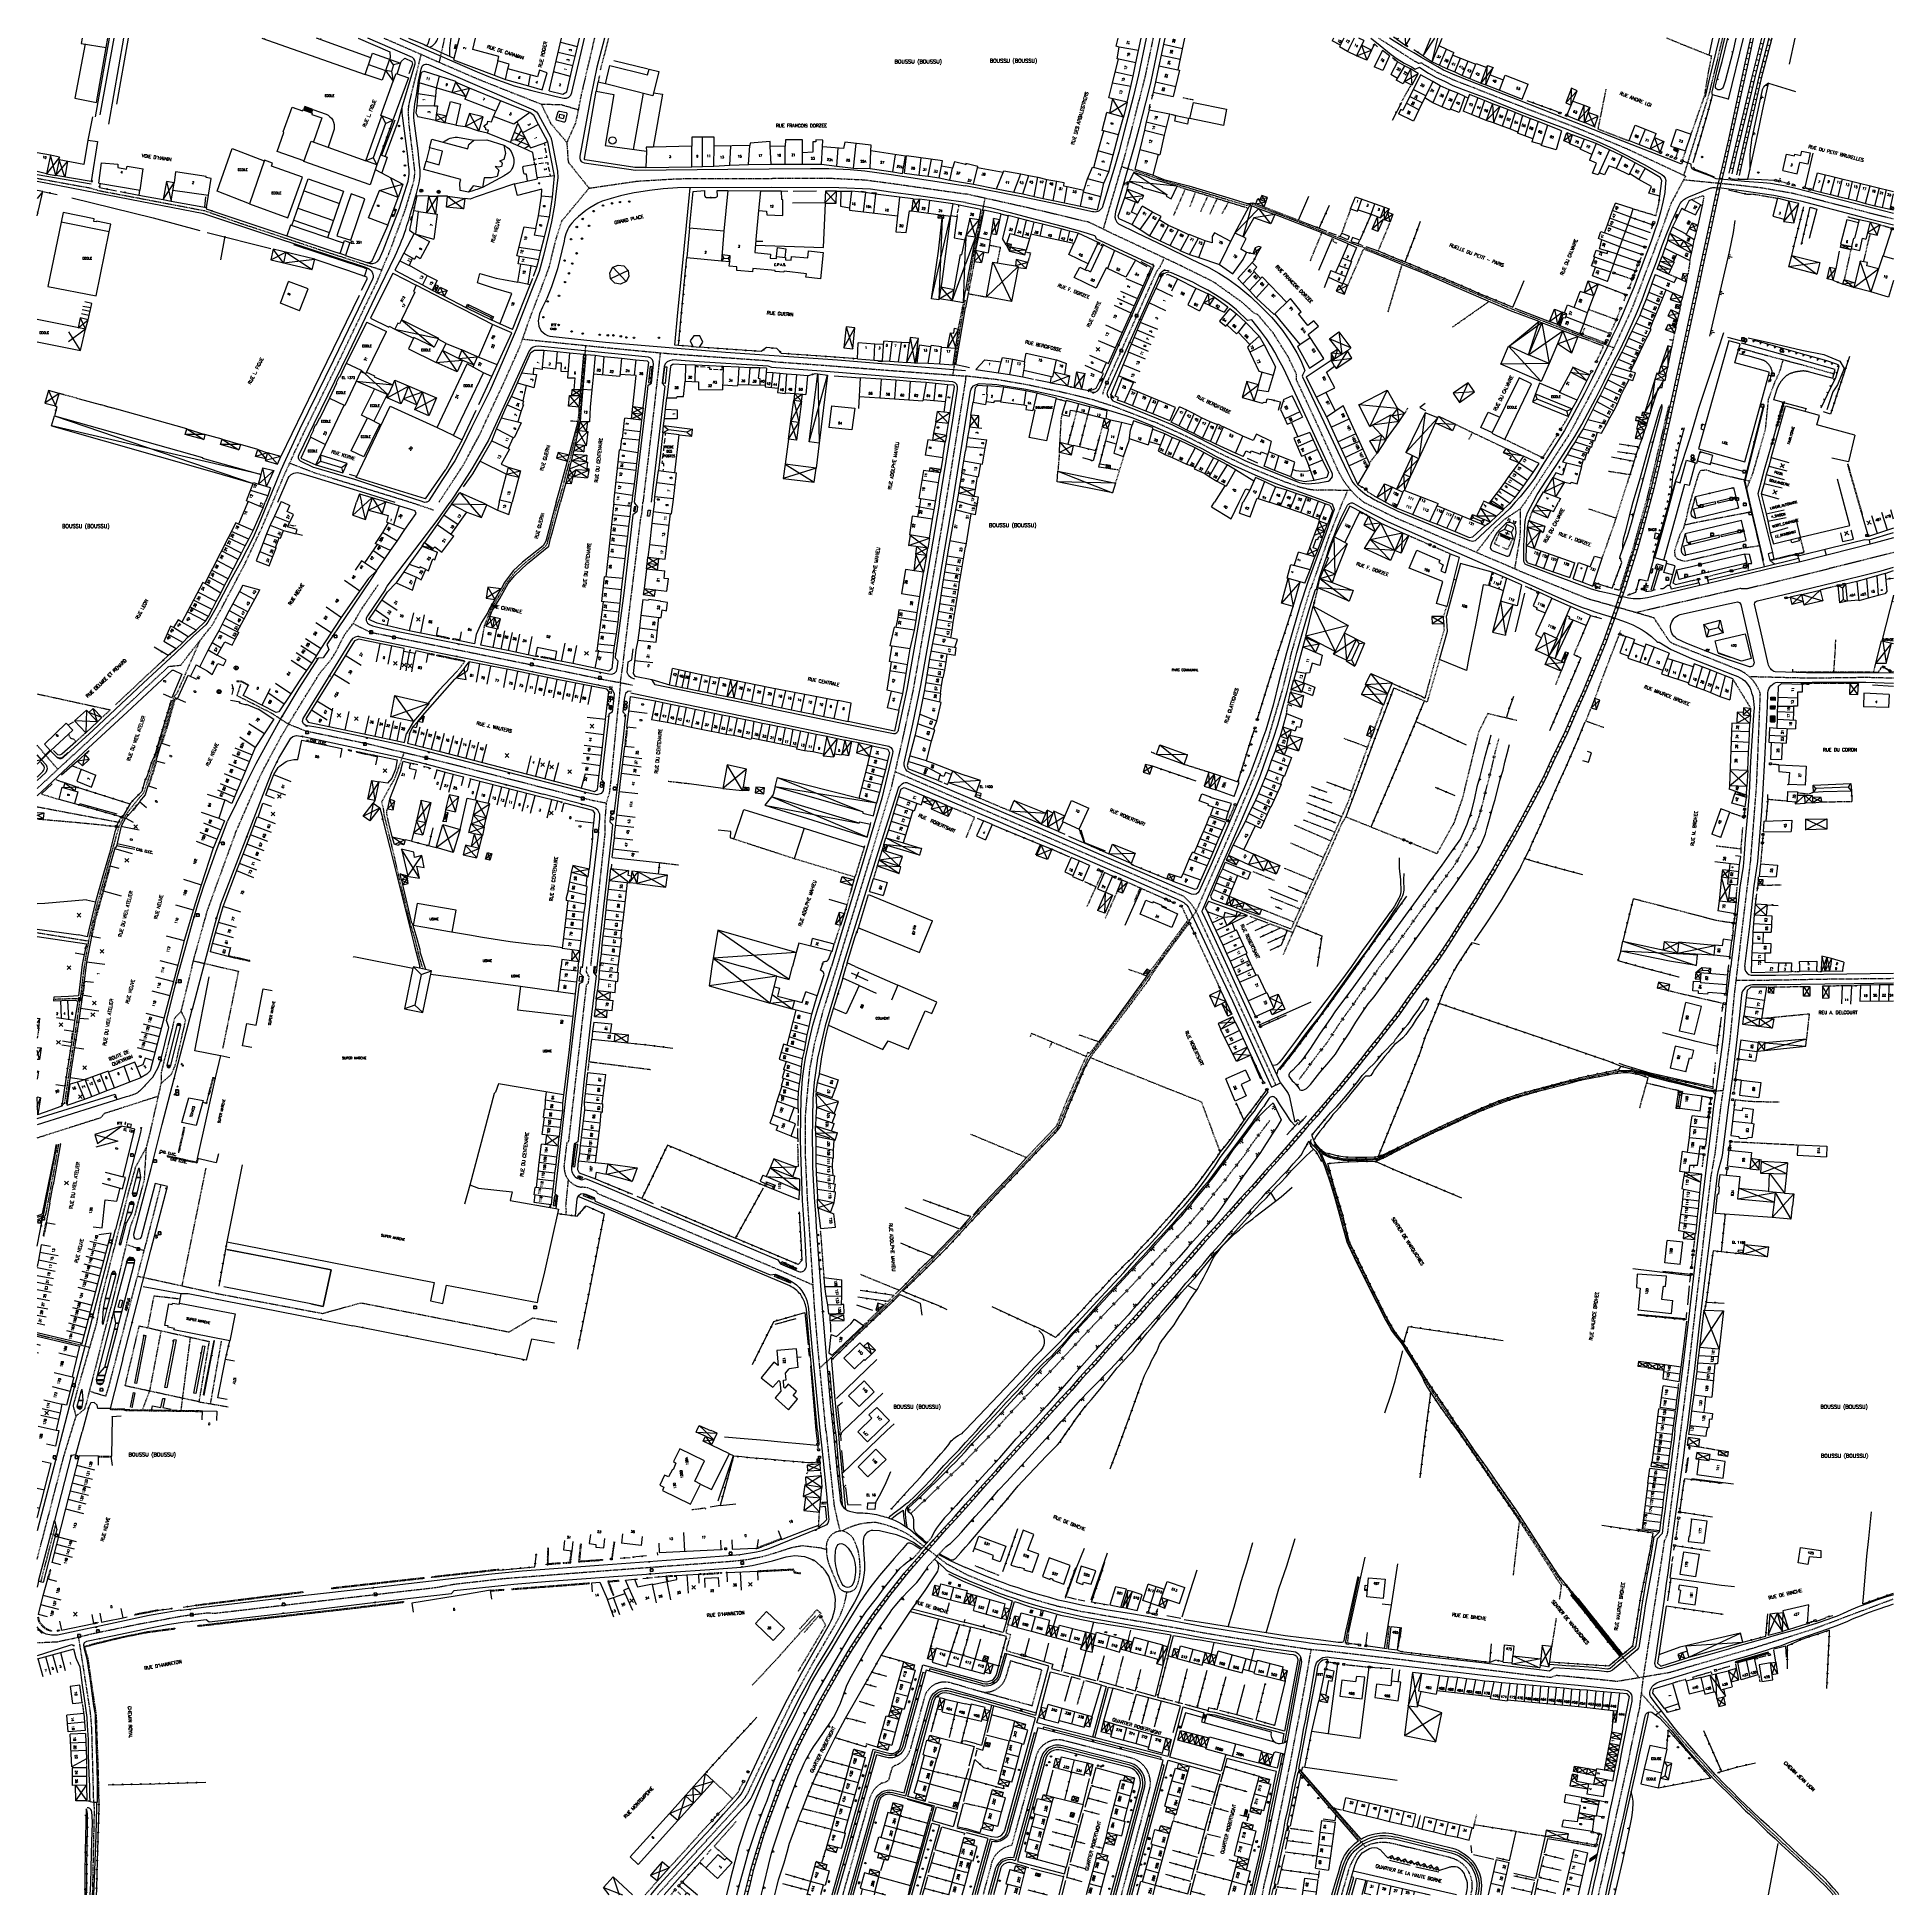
# Model space of a CAD drawing. Header units: millimetres. Extents: x 109000 to 110000, y 124000 to 125001.
import ezdxf
from ezdxf.enums import TextEntityAlignment as Align

# ---------------------------------------------------------------- set-up
doc = ezdxf.new("R2010")
doc.units = ezdxf.units.MM
doc.linetypes.add('DASHED', pattern=[0.75, 0.5, -0.25])
doc.layers.get('0').update_dxf_attribs({"linetype": 'CONTINUOUS'})
for name, color, linetype in [('W0001', 6, 'DASHED'), ('W0008', 7, 'CONTINUOUS'), ('W0017', 7, 'CONTINUOUS'), ('W0100', 7, 'CONTINUOUS'), ('W0105', 7, 'CONTINUOUS'), ('W0112', 1, 'DASHED'), ('W0211', 2, 'CONTINUOUS'), ('W0220', 5, 'DASHED'), ('W0300', 7, 'CONTINUOUS'), ('W0310', 3, 'CONTINUOUS'), ('W0322', 7, 'CONTINUOUS'), ('W0400', 7, 'CONTINUOUS'), ('W0420', 7, 'CONTINUOUS'), ('W0454', 7, 'CONTINUOUS'), ('W0469', 7, 'CONTINUOUS'), ('W0471', 7, 'CONTINUOUS'), ('W0700', 7, 'CONTINUOUS'), ('W0980', 7, 'CONTINUOUS'), ('W0984', 7, 'CONTINUOUS'), ('W0989', 7, 'CONTINUOUS'), ('W0991', 7, 'CONTINUOUS'), ('W1102', 7, 'CONTINUOUS'), ('W1471', 7, 'CONTINUOUS')]:
    doc.layers.add(name, color=color, linetype=linetype)
doc.styles.get("Standard").update_dxf_attribs({"font": 'romans.shx', "width": 0.85})

# ---------------------------------------------------------------- blocks, each defined once
blk = doc.blocks.new('T400')
for p, q in [((-0.15, 0.3), (0.15, 0.3)), ((-0.15, -0.25), (-0.15, 0.3)), ((-0.15, 0.15), (0.15, 0.15)), ((-0.15, 0), (0.15, 0)), ((0.15, 0.3), (0.15, -0.25)), ((-0.15, -0.15), (0.15, -0.15)), ((-0.15, -0.25), (-0.15, -0.3)), ((-0.15, -0.3), (0.15, -0.3)), ((0.15, -0.3), (0.15, -0.25))]:
    blk.add_line(p, q)
blk = doc.blocks.new('t991o')
at = {"color": 0, "linetype": 'Continuous'}
for p, q in [((-1, 1), (1, -1)), ((-1, -1), (1, 1))]:
    blk.add_line(p, q, dxfattribs=at)
blk = doc.blocks.new('T471')
for p, q in [((-0.333334, 0.333334), (-0.333334, -0.333334)), ((-0.333334, 0.333334), (0.333334, 0.333334)), ((-0.333334, 0), (0, 0)), ((0.500001, 0.500001), (1.000002, 1.000002)), ((-0.500001, -0.500001), (-1.000002, -1.000002)), ((-0.333334, -0.333334), (0.333334, -0.333334))]:
    blk.add_line(p, q)
blk.add_ellipse((0, 0), major_axis=(0.471405, 0.471405), ratio=1, start_param=5.4977871438, end_param=11.780972451)
blk = doc.blocks.new('T420')
for p, q in [((0.7, 0.7), (-0.8, 0.7)), ((-0.8, 0.7), (-0.8, -0.8)), ((0.7, 0.7), (0.7, -0.8)), ((0.7, -0.8), (-0.8, -0.8))]:
    blk.add_line(p, q)
blk.add_ellipse((0, 0), major_axis=(-0.53, 0.53), ratio=1, start_param=3.926991, end_param=10.210176)
blk = doc.blocks.new('t310o')
at = {"color": 0, "linetype": 'Continuous'}
for centre, start, end in [((-0.5, 0.4), 216.8699, 323.1304), ((0.5, -0.4), 36.8699, 143.1303)]:
    blk.add_arc(centre, 0.625, start, end, dxfattribs=at)
blk = doc.blocks.new('t322o')
at = {"color": 0, "linetype": 'Continuous'}
for radius in [0.25, 0.15]:
    blk.add_circle((0, 0), radius, dxfattribs=at)
blk = doc.blocks.new('T300')
for p, q in [((-0.8, 0.5), (-0.9, 0.3)), ((-0.9, 0.3), (-0.9, 0.2)), ((-0.9, 0.2), (-0.7, 0.1)), ((-0.7, 0.6), (-0.8, 0.5)), ((-0.8, -0.1), (-0.7, 0.1)), ((-0.6, 0.7), (-0.7, 0.6)), ((-0.7, 0.1), (-0.7, 0.1)), ((-0.5, 0.7), (-0.6, 0.7)), ((-0.3, 0.6), (-0.5, 0.7)), ((-0.3, 0.6), (-0.2, 0.7)), ((-0.2, 0.6), (-0.3, 0.6)), ((-0.2, 0.7), (-0.1, 0.8)), ((-0.1, 0.8), (0.1, 0.8)), ((0.1, 0.8), (0.2, 0.7)), ((0.2, 0.7), (0.3, 0.6)), ((0.3, 0.6), (0.4, 0.5)), ((0.5, 0.5), (0.3, 0.5)), ((0.4, 0.5), (0.4, 0.5)), ((0.6, 0.4), (0.5, 0.5)), ((0.6, 0.4), (0.7, 0.3)), ((0.7, 0.3), (0.7, 0.2)), ((0.7, 0.2), (0.7, 0.1)), ((0.7, 0.1), (0.7, -0.2)), ((-0.8, -0.2), (-0.8, -0.1)), ((-0.7, -0.3), (-0.8, -0.2)), ((-0.8, -0.2), (-0.8, -0.2)), ((-0.7, -0.4), (-0.7, -0.3)), ((-0.5, -0.5), (-0.7, -0.4)), ((-0.4, -0.5), (-0.5, -0.5)), ((-0.4, -0.5), (-0.3, -0.5)), ((-0.3, -0.5), (-0.3, -0.4)), ((-0.3, -0.6), (-0.3, -0.5)), ((-0.3, -0.5), (-0.3, -0.5)), ((-0.2, -0.7), (-0.3, -0.6)), ((-0.1, -0.8), (-0.2, -0.7)), ((0.1, -0.8), (-0.1, -0.8)), ((0.2, -0.7), (0.1, -0.8)), ((0.3, -0.5), (0.2, -0.5)), ((0.3, -0.6), (0.2, -0.7)), ((0.2, -0.7), (0.2, -0.7)), ((0.5, -0.4), (0.3, -0.5)), ((0.3, -0.5), (0.3, -0.6)), ((0.3, -0.5), (0.3, -0.5)), ((0.6, -0.3), (0.5, -0.4)), ((0.7, -0.2), (0.6, -0.3)), ((0.6, -0.3), (0.6, -0.3))]:
    blk.add_line(p, q)
blk = doc.blocks.new('t112o')
at = {"color": 0, "linetype": 'Continuous'}
for p, q in [((-0.5, 0.5), (0.5, 0.5)), ((-0.5, -0.5), (-0.5, 0.5)), ((0.5, 0.5), (0.5, -0.5)), ((0.5, -0.5), (-0.5, -0.5))]:
    blk.add_line(p, q, dxfattribs=at)
blk = doc.blocks.new('TP15')
at = {"color": 0}
for p, q in [((-0.29, 0.5), (-0.29, 0)), ((0, 1), (0, 0)), ((0.29, 0.5), (0.29, 0))]:
    blk.add_line(p, q, dxfattribs=at)
blk = doc.blocks.new('BI02')
at = {"layer": 'W0420', "color": 0}
blk.add_circle((0, 0), 0.75, dxfattribs=at)
blk = doc.blocks.new('TP13')
at = {"layer": 'W0700', "color": 0}
blk.add_line((0, 0), (0, 1.5), dxfattribs=at)
blk = doc.blocks.new('TP06')
at = {"layer": 'W0220', "color": 0}
for p, q in [((-0.5, 0.5), (0.5, 0.5)), ((-0.5, -0.5), (0.5, -0.5))]:
    blk.add_line(p, q, dxfattribs=at)
blk = doc.blocks.new('HERBE')
at = {"layer": 'W0211', "xscale": 2.824875763733871, "yscale": 1.156193603383144, "zscale": 2.824875763733871}
blk.add_blockref('TP15', (0, 0), dxfattribs=at)
blk = doc.blocks.new('H')
at = {"layer": 'W0211', "xscale": -0.7636870730348164, "yscale": 0.9772476390789961, "zscale": 0.7636870730348164}
blk.add_blockref('HERBE', (0, 0), dxfattribs=at)
blk = doc.blocks.new('HB')
at = {"layer": 'W0211', "xscale": 3.174889739122591, "yscale": 1.848669772341964, "zscale": 3.174889739122591, "rotation": 180}
blk.add_blockref('TP15', (0, 0), dxfattribs=at)
blk = doc.blocks.new('BB01')
at = {"layer": 'W0991', "color": 0}
for p, q in [((-0.5, -0.1), (0.1, 0.5)), ((-0.5, 0), (0, 0.5)), ((-0.4, -0.4), (0.4, 0.4)), ((-0.4, -0.3), (0.3, 0.4)), ((-0.3, -0.4), (0.4, 0.3)), ((-0.1, -0.5), (0.5, 0.1)), ((0, -0.5), (0.5, 0)), ((0.3, -0.4), (0.4, -0.3))]:
    blk.add_line(p, q, dxfattribs=at)
blk.add_circle((0, 0), 0.5, dxfattribs=at)
blk = doc.blocks.new('T454')
for p, q in [((-0.25, 0.25), (0.25, -0.25)), ((-0.25, -0.25), (0.25, 0.25)), ((0.75, 0.75), (0.375, 0.375)), ((-0.375, -0.375), (-0.75, -0.75))]:
    blk.add_line(p, q)
blk.add_ellipse((0, 0), major_axis=(0.354, 0.354), ratio=1, start_param=5.49778714, end_param=11.78097245)
blk = doc.blocks.new('t105o')
for p, q in [((-0.5, 0), (0.5, 0)), ((0.5, 0), (0.2, 0.1)), ((0.5, 0), (0.2, -0.1))]:
    blk.add_line(p, q)
blk = doc.blocks.new('t211o')
at = {"color": 0, "linetype": 'Continuous'}
for p, q in [((-0.3, 0.5), (-0.3, 0)), ((0, 1), (0, 0)), ((0.3, 0.5), (0.3, 0))]:
    blk.add_line(p, q, dxfattribs=at)
blk = doc.blocks.new('T1471')
at = {"color": 0, "linetype": 'Continuous', "flags": 128}
blk.add_lwpolyline([(-0.75, -0.5), (-0.75, 0.5), (0.75, 0.5), (0.75, -0.5), (-0.75, -0.5)], dxfattribs=at)
blk = doc.blocks.new('T469')
at = {"color": 0, "linetype": 'Continuous', "flags": 128}
for points in [[(-0.4, 0.4), (0.4, -0.4)], [(-0.4, -0.4), (0.4, 0.4)]]:
    blk.add_lwpolyline(points, dxfattribs=at)
at = {"color": 0, "linetype": 'Continuous'}
blk.add_circle((0, 0), 0.5, dxfattribs=at)

msp = doc.modelspace()

# ---------------------------------------------------------------- linework, layer by layer
at = {"layer": 'W0001'}
for p, q in [((109314.2, 124652.9), (109320.9, 124651.5)), ((109078.1, 124328), (109091, 124391.4)), ((109048.1, 124350.3), (109057.7, 124346.9)), ((109055, 124306.4), (109092.6, 124298)), ((109077.6, 124261.3), (109082.6, 124300.2)), ((109093.4, 124264.4), (109099.3, 124298.1)), ((109087.1, 124265.5), (109102.9, 124262.8)), ((109002, 124168.4), (109010, 124199.2))]:
    msp.add_line(p, q, dxfattribs=at)
for points in [[(109186.8, 125000), (109203.6, 124992.7), (109212.2, 124988.9), (109236.6, 124978.3), (109256.2, 124970.5), (109271.5, 124964.5), (109282.3, 124964.2), (109291.4, 124961.5)], [(109219.4, 125000), (109216.5, 124987)], [(109300.2, 125000), (109293.1, 124969.8), (109290.8, 124958.1), (109289.9, 124954.1), (109285.3, 124943.8)], [(109601.1, 125000), (109596.8, 124979.5), (109586.1, 124937.7), (109574.2, 124897.1)], [(109887.9, 124925.6), (109856.4, 124940.3), (109831.6, 124950.7), (109811.9, 124958.3), (109790, 124966.8), (109773.9, 124973.2), (109763.7, 124977.1), (109754.8, 124981.2), (109747.2, 124985.6), (109745.9, 124986.5), (109744.1, 124986.4), (109742.1, 124987.5), (109722.5, 125000)], [(109907.8, 125000), (109900.5, 124969.9), (109886.9, 124926.1)], [(109271.5, 124964.5), (109276.6, 124954.1), (109285.3, 124943.8), (109286, 124933.3), (109297.3, 124919.2)], [(109849.3, 124833.2), (109831.9, 124839.6), (109830.7, 124840), (109818.6, 124844.7), (109794.5, 124854), (109757.9, 124869.6), (109735.5, 124878.9), (109715.4, 124886.9), (109711.1, 124888.3), (109680.2, 124900.7), (109667, 124905.8), (109654.7, 124910.5), (109653.3, 124910.4), (109651.5, 124909.8), (109620.1, 124919.3), (109606.7, 124923.2), (109601, 124925.1), (109597.6, 124926.4), (109584, 124930.7)], [(109000, 124924.5), (109028.7, 124919.3), (109033.2, 124917.9), (109054.4, 124913.9), (109090.1, 124907.1), (109110.1, 124900.1), (109126.9, 124894.6), (109149.5, 124887), (109185.6, 124875.1)], [(109216.4, 124750), (109229.4, 124769.8), (109238.1, 124785.9), (109251.2, 124814), (109260, 124833.7), (109265.5, 124849.4), (109270.2, 124861.5), (109275.9, 124876.9), (109279.5, 124891.7), (109282.6, 124901.5), (109297.3, 124919.2)], [(109297.3, 124919.2), (109323.2, 124923), (109344.9, 124924.3), (109372.1, 124924.4), (109426.4, 124924.6), (109445.7, 124923.7), (109459.4, 124921.9), (109500, 124916.1)], [(109887.9, 124925.6), (109880, 124910.8), (109875, 124896.7), (109869.1, 124880.7), (109859, 124854.3), (109849.3, 124833.1), (109841, 124816.5), (109825.6, 124787.2), (109815.5, 124771.5), (109801.5, 124750)], [(110000, 124902.5), (109982.6, 124906.9), (109967.5, 124910.8), (109946, 124916.3), (109929.3, 124919.2), (109919.2, 124920.4), (109910.3, 124921.3), (109886.8, 124923.6)], [(109510.5, 124913.7), (109506.2, 124892.8), (109504.8, 124886), (109500.9, 124863.9)], [(109607.1, 124881.7), (109604.6, 124876.3)], [(109604.6, 124876.3), (109603.3, 124874.9), (109601.7, 124871.6), (109589.1, 124843.3), (109580.7, 124824.5), (109574.6, 124810.8), (109573.9, 124808)], [(109493.3, 124818.5), (109494.7, 124827.4), (109497.1, 124843), (109500, 124859)], [(109261.5, 124837.9), (109305.9, 124833.4), (109329.5, 124831.1), (109342.6, 124829.9), (109394, 124826.3), (109396.1, 124825.8), (109422.7, 124823.9), (109458.3, 124821.1), (109500, 124818)], [(109295.4, 124834.4), (109293, 124806.3), (109292, 124793.5), (109287.4, 124775.1), (109283.7, 124760.7), (109280.7, 124750)], [(109335.6, 124830.5), (109333.8, 124814.4), (109333.6, 124812.7), (109332.3, 124800.8), (109326.3, 124750)], [(109500, 124814.5), (109500.4, 124817.9)], [(109489.6, 124750), (109500, 124814.5)], [(109136, 124771.1), (109149.5, 124765.9), (109201.3, 124750)], [(109000, 124595.8), (109015.8, 124610.5), (109031.9, 124625.3), (109059, 124650.6), (109070.9, 124661.6), (109077.4, 124662.3), (109081.2, 124667.3), (109094.4, 124684), (109098.7, 124691.7), (109111.8, 124716.6), (109121.1, 124736.4), (109126.9, 124750)], [(109201.3, 124750), (109213.5, 124745.9)], [(109240, 124677.9), (109241, 124683.5), (109244.4, 124692.1), (109247.4, 124697.2), (109250.8, 124702.8), (109252.7, 124706.3), (109257.2, 124712.2), (109262.3, 124716.9), (109273.2, 124725.7), (109274.4, 124727), (109275, 124728.7), (109280.7, 124750)], [(109316.4, 124669.9), (109325.2, 124741.6), (109325.7, 124743.7), (109326, 124746.7), (109326.3, 124750)], [(109430.9, 124500), (109449.9, 124562.2), (109460.3, 124596.9), (109463.5, 124610.5), (109464.3, 124613.8), (109467.2, 124626.7), (109471.9, 124648.5), (109483.4, 124713.7), (109489.6, 124750)], [(109624.3, 124529.6), (109645, 124577.1), (109658.3, 124609.2), (109663.4, 124623.7), (109670.8, 124648.9), (109675.9, 124669.7), (109679.6, 124682.5), (109686, 124703.8), (109686.4, 124704.1), (109696.3, 124732.6), (109703.2, 124750)], [(109705.8, 124756.4), (109703.2, 124750)], [(109714.7, 124750), (109731.7, 124741.7), (109756.2, 124731.2), (109769.9, 124725.4), (109782.1, 124720.1), (109789.8, 124716.9), (109800.5, 124712.2), (109835.3, 124698.1), (109849.8, 124694), (109870.8, 124687.9)], [(109801.5, 124750), (109798.8, 124746.4), (109790, 124740.5), (109784.9, 124735.7), (109775.2, 124723.1)], [(109798.8, 124746.4), (109798.9, 124736.5), (109798.6, 124730.9), (109795.8, 124714.2)], [(110000, 124722.9), (109943.1, 124708.7), (109920.6, 124703.3), (109917.2, 124703.5), (109861.4, 124690.6)], [(109170.2, 124684.7), (109174.3, 124691.8), (109183.6, 124705.5)], [(109000, 124180.8), (109005.7, 124202.5), (109014.5, 124236.6), (109021, 124257.8), (109019.5, 124263.3), (109021.7, 124271.7), (109032.2, 124308.2), (109034, 124318.6), (109038.1, 124334.8), (109042.2, 124350.8), (109047.8, 124372.4), (109049.6, 124379.5), (109053, 124391.7), (109058.9, 124402.6), (109061, 124410.9), (109066.9, 124437.2), (109067, 124443), (109068.5, 124449), (109072.9, 124466.6), (109074.1, 124472.1), (109077.6, 124475.9), (109084.8, 124505.4), (109091.8, 124530.4), (109107.1, 124572.5), (109120.6, 124603.5), (109131.4, 124623.8), (109139.5, 124637.3), (109152.4, 124658.2), (109157.8, 124664.6), (109160.7, 124669), (109165.5, 124678.5), (109170.2, 124684.7), (109179.2, 124680.1), (109239, 124668), (109286.6, 124658.4), (109306.4, 124654.3), (109314.2, 124652.9), (109313.5, 124645.1), (109312.6, 124637.1), (109308.9, 124599.2), (109308.1, 124593.2), (109306.5, 124587.9), (109299.2, 124589.3), (109218.6, 124610.1), (109177.6, 124619.9), (109145.1, 124626.6), (109135.4, 124630.4)], [(109079.7, 124657.1), (109087.8, 124675.6)], [(109314.2, 124652.9), (109315.7, 124663.6), (109316.4, 124669.9)], [(109079.7, 124657.1), (109075.1, 124646.8), (109073.8, 124645.4), (109073.2, 124644.2), (109069.3, 124630.9), (109065.9, 124620.3), (109064.6, 124615.4), (109063.1, 124611.1), (109060.5, 124603), (109057.3, 124593.4), (109054.9, 124590.6), (109050.5, 124585.3), (109046.7, 124580), (109045.4, 124578), (109043.8, 124574.7), (109040.7, 124563.7), (109037.7, 124553.1), (109032.5, 124534.4), (109029.8, 124523.6), (109028.1, 124516), (109026.2, 124505.5), (109025.3, 124500), (109024.3, 124491.9), (109023.4, 124484.3), (109022.9, 124481.2), (109021.6, 124472.5), (109019.6, 124458.8), (109014.6, 124426)], [(109135.4, 124630.4), (109126.2, 124636.4), (109107.7, 124645.8), (109109.8, 124652.2)], [(110000, 124655.2), (109985.1, 124655.6), (109955.2, 124655.2), (109922.3, 124656)], [(109011.1, 124606.2), (109000, 124619.1)], [(109207.4, 124500), (109205.3, 124507.3), (109205.3, 124508), (109203.1, 124516.3), (109201, 124523.1), (109194.6, 124549.6), (109191, 124565.3), (109189.9, 124569.5), (109187, 124581.6), (109186.6, 124585), (109185.6, 124588.6), (109190.7, 124597.9), (109192.5, 124600.8), (109197.7, 124615.1)], [(109500, 124588.5), (109462.2, 124604.8)], [(109306.5, 124587.9), (109306, 124581.4), (109305.7, 124577.8), (109305.8, 124571.6)], [(109000, 124586), (109044, 124577.7)], [(109602.6, 124500), (109624.3, 124529.6)], [(109000, 124518.2), (109027.7, 124513.7)], [(109084.2, 124503), (109108.4, 124497.4), (109099.9, 124455.7)], [(109207.4, 124500), (109207.8, 124498.7)], [(109424.9, 124250), (109420.5, 124295.4), (109418.8, 124315.7), (109417.3, 124338.8), (109415.9, 124360.5), (109415, 124374.1), (109413.8, 124399.9), (109413.8, 124411.2), (109413.9, 124419.6), (109414.7, 124429.1), (109416.2, 124444.4), (109418.8, 124458.4), (109423.4, 124476), (109430.9, 124500)], [(109667.3, 124436.1), (109655.4, 124462.3), (109638.1, 124500)], [(109885.4, 124250), (109889.7, 124283.9), (109892.5, 124308.5), (109895.7, 124335.7), (109898.7, 124361.6), (109901.6, 124386.5), (109903.8, 124398.8), (109907, 124424.6), (109909.4, 124441.2), (109912, 124461.2), (109914.3, 124485), (109916.1, 124500)], [(109915.2, 124492.6), (109936.5, 124492.7), (109962.2, 124493.2), (110000, 124493.6)], [(109008.9, 124482.4), (109021.3, 124482.8), (109023.1, 124482.5)], [(109077.5, 124475.8), (109079.9, 124471.1), (109078.3, 124464.2), (109074.4, 124447.1), (109072.2, 124441.8), (109066.8, 124437)], [(109690.8, 124400.4), (109692.3, 124399.5), (109695.2, 124398), (109698.9, 124396.8), (109703.9, 124396), (109711.3, 124395.9), (109716.6, 124396), (109722.1, 124396.4), (109723.9, 124397), (109753.8, 124411.9), (109762.6, 124415.9), (109772.5, 124420.7), (109782.7, 124425), (109789.3, 124427.6), (109810.1, 124434), (109825, 124437.8), (109839.3, 124441.1), (109851.7, 124443.5), (109858.2, 124443.5), (109864.9, 124442.1), (109898.5, 124433.5), (109902.8, 124432.9), (109908.3, 124433.2)], [(109000, 124407.7), (109034.3, 124418.6), (109036.3, 124420.9), (109065.3, 124430.2)], [(109011.5, 124404.3), (109009.6, 124393.4), (109004.9, 124368.2), (109004.3, 124365.6), (109000, 124363.3)], [(109021, 124257.8), (109025.7, 124261.7), (109026.8, 124265.4), (109037.3, 124306.9), (109040.5, 124318.8), (109044.5, 124335), (109050.5, 124360.5), (109052.8, 124366.4), (109053.9, 124370.5), (109055.4, 124376.1), (109057.8, 124385.3), (109058.9, 124402.6)], [(109687.6, 124404.1), (109688.7, 124403), (109690.8, 124400.4), (109691.5, 124398.6), (109695.7, 124388), (109698.2, 124380.4), (109703.9, 124360.5), (109706.3, 124351.2), (109706.7, 124350.3), (109717.3, 124328.6), (109728.7, 124306.5), (109730.4, 124303.6), (109731.5, 124302.2), (109735.1, 124297.4), (109736.2, 124295.9), (109739.8, 124290.2), (109744.4, 124282.8), (109747, 124278.5), (109747.6, 124277), (109751.6, 124270.8), (109765.9, 124250)], [(109028.3, 124271.3), (109031.8, 124270.1), (109037, 124268.6), (109039, 124275), (109055.8, 124339.9), (109059.3, 124353.1), (109066.8, 124382.3)], [(109284.9, 124366.3), (109285.1, 124368.6), (109284.8, 124370.8), (109286.2, 124385.1)], [(109500.1, 124360.9), (109483.2, 124343.1), (109465.1, 124324.7), (109430.3, 124291.6), (109421.9, 124284)], [(109054.1, 124333.2), (109097.5, 124323.7), (109153.7, 124313.1), (109174.5, 124318.8), (109254.2, 124303.1), (109266.9, 124310.7), (109280.2, 124308.5)], [(109059.7, 124305.4), (109063, 124322.6), (109076.8, 124321)], [(109092.6, 124298), (109087.1, 124265.5), (109047.4, 124274.1), (109055, 124306.4)], [(109000, 124301.8), (109024, 124296), (109028.3, 124294.9)], [(109066.7, 124303.8), (109060.5, 124271.2), (109056.8, 124261.7)], [(109424.9, 124250), (109429.3, 124209.2), (109432.4, 124195.8)], [(109862.8, 124117), (109823.2, 124166.5), (109822.1, 124166.9), (109815.9, 124175.7), (109798.5, 124202.6), (109768.7, 124245.7), (109765.9, 124250)], [(109841, 124000), (109842.5, 124006.2), (109844.1, 124013.5), (109846, 124021.9), (109848, 124030.7), (109849.6, 124037.7), (109850.7, 124042.8), (109851.8, 124047.9), (109853.6, 124055.7), (109855.5, 124064.7), (109857.1, 124071.6), (109858.6, 124079.3), (109860.4, 124087.7), (109863.2, 124100.6), (109865.3, 124117.4), (109876.1, 124186.9), (109876.6, 124190.6), (109878.2, 124194.2), (109878.9, 124199.6), (109885.4, 124250)], [(109422.7, 124186.6), (109412.1, 124187.9), (109406.5, 124186.9), (109398.1, 124184.2), (109390.8, 124182), (109383.1, 124180.5), (109374.6, 124179.5), (109334.5, 124176.5), (109303.6, 124174.2), (109251, 124170.1), (109224.6, 124167.1), (109214.7, 124165.3), (109191.3, 124162.6), (109123.6, 124154.7), (109096.2, 124151.5), (109091, 124151.6), (109078.3, 124150), (109054.5, 124145.6), (109027.6, 124140), (109019.3, 124137.9), (109010.8, 124136.1), (109003, 124135.7), (109000, 124135.7)], [(109500, 124172.8), (109501, 124172.3), (109505.1, 124170.6), (109510.7, 124168.3), (109516.4, 124166.1), (109519.4, 124165), (109523.1, 124163.6), (109527.4, 124162.1), (109531.4, 124160.8), (109535.4, 124159.5), (109539.3, 124158.4), (109544.6, 124156.9), (109549.1, 124155.6), (109553.7, 124154.6), (109562.6, 124152.6), (109568.7, 124151.6), (109575.2, 124150.4), (109588.9, 124148.1), (109594.2, 124147.2), (109609.8, 124144.4), (109617.4, 124143.1), (109628.9, 124141), (109637.3, 124139.6), (109647.2, 124138), (109656.8, 124136.7), (109662.9, 124135.5), (109670.1, 124134.5), (109682.8, 124132.6), (109685, 124132.3), (109689.2, 124131.9), (109693.9, 124131.4), (109700.5, 124130.7), (109719.4, 124128.5), (109735.3, 124126.7), (109750.1, 124124.8), (109777.8, 124121.6), (109791.6, 124119.9), (109805.7, 124118.2), (109815.5, 124117.1), (109815.5, 124117.1), (109818.4, 124118.2), (109822.5, 124117.9), (109830.4, 124117.1), (109838.9, 124116.3), (109851, 124115), (109879.5, 124119.8), (109926, 124133.4), (109956.4, 124143), (109976.9, 124150.7), (110000, 124159.4)], [(109864.2, 124108.3), (109874.6, 124096.2), (109881, 124089.1), (109887.8, 124081), (109893.5, 124074.7), (109899.3, 124068.2), (109903.8, 124063.3), (109907.5, 124059.4), (109911.4, 124055.6), (109916.8, 124050.3), (109921, 124046.1), (109923.1, 124044.2), (109927.8, 124039.7), (109932.7, 124034.9), (109936.9, 124031.1), (109940.4, 124027.8), (109944.3, 124024.2), (109948.6, 124020.2), (109953.6, 124015.6), (109957.2, 124012.2), (109960.7, 124008.7), (109963.9, 124005.7), (109966.2, 124003.1), (109967.9, 124001.3), (109968.9, 124000)], [(109715.5, 124025.8), (109680.8, 124066.1)], [(109030.5, 124049.7), (109030.7, 124045.2), (109029.7, 124000)]]:
    msp.add_lwpolyline(points, dxfattribs=at)
for points in [[(109126.9, 124750), (109133.3, 124765.1), (109138.7, 124776.9), (109143.9, 124787.9), (109162.2, 124825.3), (109175.4, 124852.9), (109183.2, 124869), (109187.3, 124879.1), (109189.5, 124884), (109198.3, 124907.5), (109202.4, 124921.1, 0.1212), (109203, 124932), (109200.2, 124955, -0.053547), (109200, 124963.2), (109200.2, 124963.7), (109202.2, 124972.3), (109206.9, 124991.2)], [(109714.7, 124750, -0.127693), (109700.7, 124767.2), (109689.7, 124791.7), (109678.3, 124816), (109678.4, 124818.8), (109674, 124828.1), (109665.9, 124841), (109657.4, 124851.2), (109655.5, 124851.8), (109649.5, 124857.4), (109633.5, 124868.8), (109613.6, 124878.6), (109602.2, 124883.9), (109580, 124894.3), (109566.6, 124900.8), (109535.2, 124908.3), (109500, 124916.1)], [(109707.7, 124756.3), (109690.1, 124756.6, -0.051784), (109683.7, 124757.4, -0.008133), (109679.1, 124758.5), (109672.2, 124760.9), (109655.5, 124767.7), (109649.6, 124770.3), (109636.1, 124776.8), (109618.6, 124785.7), (109602.9, 124792.8), (109579.5, 124801.7), (109568.7, 124805.2), (109550.6, 124809.6), (109533, 124813.3), (109517.3, 124816), (109500, 124818)], [(109916.1, 124500), (109919.7, 124530.5), (109923, 124556.9), (109926.1, 124595.9), (109926.8, 124611.8), (109928.2, 124646.8, 0.208377), (109917.1, 124659.5), (109881.5, 124673.7, -0.17616), (109878, 124676.9), (109870.8, 124687.9)], [(109638.1, 124500), (109625.2, 124527.8, 0.116891), (109617.4, 124537.8), (109586.9, 124551.1), (109543.8, 124569.8), (109500, 124588.5)], [(109418, 124328.3), (109398.8, 124336.8), (109396.3, 124337.9), (109330.3, 124365.7), (109302.1, 124377.5), (109301.2, 124378.8), (109296.7, 124380.7), (109293.2, 124381.1, -0.394738), (109283.9, 124392.1), (109285.4, 124404.7), (109286.4, 124406), (109292.8, 124462.1), (109296, 124490.3), (109297, 124491.2), (109297.3, 124494.3), (109296.6, 124495.6), (109295.9, 124497), (109296.1, 124500)], [(109500.1, 124360.9), (109549.4, 124412.7, 0.157565), (109550.3, 124414.6), (109566.2, 124451.3), (109568, 124453.3), (109574.2, 124461.5), (109589.4, 124481.7), (109602.6, 124500)], [(109433.7, 124195.9, -0.139417), (109451.9, 124200.4, -0.093409), (109470.5, 124193.2), (109489.8, 124178.3), (109500, 124172.8)], [(109334.1, 124000), (109358.1, 124026.5), (109379.4, 124049.9, 0.090567), (109384.1, 124057.5), (109397.1, 124084.7), (109407.1, 124105.3), (109418.7, 124126.2), (109430.4, 124146.3, 0.096122), (109436.2, 124163.1, 1.397119)], [(109030.5, 124049.7), (109029.5, 124087.5, 0.02123), (109028.6, 124098.9), (109022.4, 124138.7)], [(109660, 124000), (109661, 124005.3), (109662.5, 124011.6), (109664, 124017.8), (109667.4, 124034), (109668.7, 124040.3), (109670, 124046.4), (109671.2, 124052.3), (109673, 124061), (109674.4, 124068), (109675.1, 124071.3), (109676.9, 124080.9), (109678.6, 124089.7), (109679.7, 124095.3), (109680.7, 124100.8), (109681.6, 124105.6), (109683.7, 124117.1), (109686.3, 124132.2, -0.373373)], [(109500, 124111.8), (109536, 124101.8), (109541.2, 124121), (109524.3, 124125.9), (109521.5, 124116.3, -0.353741), (109508.9, 124109.3)], [(109500, 124111.8), (109491.9, 124114.1, 0.443964), (109477.6, 124105.1), (109470.3, 124078.4, -0.234152), (109462.5, 124069.7, 0.080895), (109460.5, 124068.5), (109458.6, 124061.7, -0.121757), (109455.1, 124060.2, 0.196703), (109448.4, 124051.7), (109433.9, 124000)], [(109584.1, 124000), (109599.4, 124057.6, 0.38619), (109589.6, 124073.6), (109553, 124083, 0.421223), (109537.9, 124074.1), (109524.9, 124026.5, 0.324087), (109513.6, 124015.1), (109509.5, 124000)], [(109702.7, 124000), (109704.6, 124006.5), (109705.8, 124010.7), (109706.6, 124013.7), (109707.5, 124016, -0.062056), (109711, 124022.3, -0.201917), (109723.7, 124028.1, -0.027636), (109728.7, 124027.9), (109730.5, 124027.6), (109731.8, 124027.3), (109761.1, 124020.1), (109762.5, 124019.7), (109763.7, 124019.2), (109764.6, 124018.7, -0.261138), (109773, 124005.9, -0.052229), (109772.9, 124003.3), (109772.2, 124000)]]:
    msp.add_lwpolyline(points, format="xyb", dxfattribs=at)
at = {"layer": 'W0001', "flags": 128}
for points in [[(109967.7, 124819.1), (109953.1, 124823.3), (109929.3, 124829.6), (109917.3, 124832.9)], [(109930.4, 124715.4), (109926, 124734.4), (109924.1, 124742.3), (109921.7, 124752.7), (109920.7, 124756.9), (109924.2, 124765.6), (109931, 124789.3), (109932.6, 124805.4), (109935.6, 124813.7), (109938.6, 124820.2), (109940.5, 124826.6)], [(109927.9, 124726.5), (109916.1, 124724.8), (109899.2, 124720.8), (109887.7, 124718.1), (109883.8, 124719.2), (109882.4, 124720.9), (109882.1, 124724), (109883.1, 124727.1), (109884, 124729.6), (109885.1, 124732.9), (109886.9, 124736), (109888.4, 124741.3), (109889.5, 124746.5), (109891.4, 124753.3), (109894.9, 124764.8), (109895.9, 124767.2), (109899.4, 124767.5), (109901.4, 124766.6), (109905.7, 124765.4), (109913.2, 124763.6), (109922.6, 124761.4)], [(109923.5, 124744.8), (109894.3, 124739.2), (109887.4, 124737.7)], [(109305.8, 124571.6), (109298.1, 124500.2)], [(109422.7, 124186.6), (109425.2, 124186.1)]]:
    msp.add_lwpolyline(points, dxfattribs=at)
at = {"layer": 'W0001'}
msp.add_lwpolyline([(109427.1, 124176.5, -0.116332), (109425.2, 124186.1, -0.475524), (109433.7, 124195.9, -0.267024), (109440.7, 124189.5, -0.0992), (109443.2, 124177.8, -0.122372), (109441.6, 124166.3, -0.611557), (109431.6, 124166, -0.006315)], format="xyb", close=True, dxfattribs=at)
at = {"layer": 'W0008'}
for p, q in [((109622.5, 124868.5), (109611.1, 124873.5)), ((109626.6, 124866.3), (109622.5, 124868.5)), ((109630.5, 124864.2), (109626.6, 124866.3)), ((109634.7, 124861.8), (109630.5, 124864.2)), ((109638.7, 124859.3), (109634.7, 124861.8)), ((109642.1, 124856.8), (109638.7, 124859.3)), ((109646, 124853.6), (109642.1, 124856.8)), ((109651.9, 124848), (109646, 124853.6)), ((109654.3, 124848.2), (109651.9, 124848)), ((109659, 124842.4), (109654.3, 124848.2)), ((109662.2, 124838), (109659, 124842.4)), ((109664.9, 124833.9), (109662.2, 124838)), ((109666.6, 124830.8), (109664.9, 124833.9)), ((109668.9, 124826.8), (109666.6, 124830.8)), ((109671.3, 124822.3), (109668.9, 124826.8)), ((109678.8, 124806.1), (109671.3, 124822.3)), ((109580.3, 124804.2), (109592.4, 124799.7)), ((109592.4, 124799.7), (109603.9, 124795)), ((109690.2, 124781.5), (109678.8, 124806.1)), ((109603.9, 124795), (109611.6, 124791.7)), ((109611.6, 124791.7), (109619.6, 124787.8)), ((109619.6, 124787.8), (109637.1, 124778.9)), ((109637.1, 124778.9), (109642.8, 124776.1)), ((109697.5, 124765.7), (109690.2, 124781.5)), ((109642.8, 124776.1), (109646.5, 124774.4)), ((109646.5, 124774.4), (109650.6, 124772.5)), ((109650.6, 124772.5), (109656.5, 124770)), ((109656.5, 124770), (109673.1, 124763.3)), ((109673.1, 124763.3), (109679.8, 124760.7)), ((109686.4, 124760.1), (109690.4, 124760.5)), ((109690.4, 124760.5), (109694.2, 124761.2)), ((109246.8, 124599.4), (109272.5, 124592.8)), ((109124.8, 124467.1), (109124.8, 124467.1)), ((109000, 124349.3), (109003.3, 124365.9)), ((109041.2, 124314), (109032.4, 124279.6)), ((109263.4, 124287.9), (109170.1, 124306.4)), ((109058.6, 124301.2), (109053.5, 124275.3)), ((109074.8, 124298.9), (109069.8, 124273)), ((109089.6, 124269.2), (109095.3, 124298.5)), ((109095.3, 124298.5), (109095.6, 124298.4)), ((109084.4, 124270.2), (109089.3, 124295.6)), ((109051.7, 124270.5), (109050.1, 124262.6)), ((109020.9, 124237), (109024.3, 124249.4)), ((109011.3, 124239.4), (109000, 124196)), ((109000.8, 124168.8), (109009.3, 124201.6))]:
    msp.add_line(p, q, dxfattribs=at)
for points in [[(109199.5, 124921.8, 0.119214), (109200.1, 124931.7), (109199.7, 124936.4), (109196.7, 124959.5, -0.085666), (109196.8, 124963.5), (109203.6, 124986.1, 0.290931), (109202.2, 124989.5), (109178.2, 125000)], [(109195.3, 125000), (109224.9, 124987), (109237, 124981.8), (109244.1, 124978.9), (109250.5, 124976.7), (109256.9, 124974.4), (109266.5, 124971.8), (109279.5, 124968.6), (109283.7, 124967.6, 0.397924), (109288, 124970.7), (109294.9, 125000)], [(109211.6, 124995.1), (109212.3, 124995.5, 0.198691), (109215.8, 125000)], [(109222.3, 124990.2, -0.048153), (109222.4, 124996), (109223, 125000)], [(109305.6, 125000), (109301.5, 124984.4), (109298.2, 124968.6), (109292.4, 124936.4), (109292.4, 124935.3, 0.399475), (109294.7, 124932.9), (109318.7, 124929.5), (109322.3, 124928.9), (109372.1, 124929.4), (109416.6, 124929.7), (109426.4, 124929.8), (109437.9, 124929.2), (109445.9, 124928.6), (109460.1, 124926.6), (109500, 124920.4)], [(109597.3, 125000), (109593.2, 124980.3), (109590.3, 124968.2), (109585.7, 124950.4), (109582.6, 124938.6), (109580.5, 124931), (109573.6, 124908.6, -0.335024), (109568.4, 124906.5), (109556.2, 124909.1), (109531.2, 124914.3), (109500, 124920.4)], [(109604.7, 125000), (109599.8, 124976.7), (109598.6, 124971.5), (109593.6, 124951.9), (109591, 124942.3), (109580.9, 124906.4), (109580.6, 124905.1, 0.274526), (109582.5, 124899.9), (109592, 124895.3), (109607.4, 124888), (109621.7, 124881), (109631.2, 124876.4), (109636.6, 124873.4), (109641.3, 124870.4), (109647.3, 124866), (109653.7, 124860.6), (109659.2, 124855.5), (109664.8, 124849.7), (109667, 124847.2), (109670.8, 124842.6), (109674.7, 124836.8), (109678.6, 124830.5), (109680.7, 124826.3), (109682.9, 124820.9), (109681.6, 124818.5, 0.232013), (109681.6, 124817.5), (109693.1, 124793.3), (109700.6, 124777.2), (109705.6, 124766.6), (109707.9, 124761.9, 0.111156), (109716.3, 124753.9)], [(109718.3, 125000), (109721.4, 124997.6), (109729.3, 124991.2), (109732.5, 124988.9), (109736.4, 124986.5), (109740.3, 124984.5), (109742.3, 124983.3), (109744.6, 124984.4), (109745.9, 124983.4), (109749.4, 124981.2), (109753.5, 124978.8), (109758, 124976.8), (109762.6, 124974.5), (109768.2, 124972.4), (109772.9, 124970.6), (109780.8, 124967.6), (109789.1, 124964.3), (109799.6, 124960.1), (109811, 124955.9), (109822.2, 124951.6), (109830.7, 124948.3), (109839.8, 124944.6), (109849, 124940.6), (109855.2, 124937.4), (109860.5, 124934.6), (109865.6, 124931.9), (109875.2, 124926.5, -0.343092), (109877.1, 124922.1), (109876.7, 124916.8), (109875.6, 124911.6), (109874.4, 124906.3), (109872.7, 124900), (109871.6, 124897.1), (109869.4, 124890.7), (109865.7, 124880.8), (109860.1, 124865.7), (109858.5, 124861.9), (109853.9, 124851.2), (109851.3, 124845.1), (109848.2, 124838.9), (109845.6, 124833.4), (109842.6, 124827.5), (109837.7, 124817.3), (109833.4, 124808.6), (109828, 124798.1), (109822.7, 124788.7), (109814.9, 124776.4), (109810.9, 124770), (109806.5, 124762.8), (109803.9, 124759.3), (109798.9, 124753), (109796.2, 124750)], [(110000, 124905.5), (109983.3, 124909.8), (109968.3, 124913.7), (109946.6, 124919.2), (109940.9, 124920.4), (109933.6, 124921.7), (109929.7, 124922.1), (109919.6, 124922.8), (109910.6, 124923.6), (109904.4, 124924.3), (109901.8, 124925.4), (109892.2, 124929, -0.259467), (109890.9, 124932.2), (109886.4, 124933.7), (109885.8, 124932.2), (109880.8, 124934.1), (109859.2, 124942.6), (109823.1, 124956.8), (109797.5, 124966.8), (109772.3, 124976.7), (109762.5, 124980.6), (109757.6, 124982.8), (109754.4, 124984.5), (109750.3, 124986.8), (109745.6, 124989.6), (109741.5, 124992), (109735.3, 124995.6), (109730.9, 124998.4), (109728.5, 125000)], [(109906.1, 125000), (109900.9, 124978.6), (109898.7, 124969.2, -0.212234), (109897.9, 124968.1, 2.12748)], [(109908.9, 125000), (109904.4, 124981.3), (109902, 124971, 0.210843), (109902.3, 124969.6, -1.909023)], [(109208.3, 124750, -0.079368), (109207.3, 124750.4), (109188.3, 124756.6), (109171.1, 124762.2), (109150.3, 124768.3), (109148.9, 124768.8), (109141.8, 124772.1, -0.404337), (109141.2, 124775.7), (109149.3, 124792.4), (109167.9, 124830.7), (109182.2, 124860.9), (109192.9, 124882.8, 0.03593), (109199.2, 124899.1, 0.018709), (109205.8, 124922, 0.094434), (109206, 124931.5), (109205.2, 124939.3), (109203, 124955.4, -0.071082), (109204.5, 124970.1), (109205.5, 124976.8), (109206.9, 124983.2), (109207.2, 124984.3, -0.332834), (109209.1, 124985.9, -0.055374), (109210.8, 124985.8), (109267.3, 124961.4, -0.170564), (109270.1, 124958.7), (109276.6, 124946.8, -0.08919), (109277, 124945.2), (109280.2, 124928.4, -0.075743), (109280.3, 124923.5), (109278.7, 124910), (109277, 124901.1), (109275.4, 124894), (109272.8, 124882.9), (109270.4, 124874.3), (109266.2, 124864), (109258, 124842.9), (109251.1, 124826.5), (109243.8, 124810.1), (109234, 124790.3), (109228.9, 124779.9), (109224.9, 124772.3), (109218, 124761.7), (109210.9, 124750.7, -0.122769), (109209.5, 124750)], [(109148.5, 124961.6), (109155.6, 124959, -0.370533), (109159.9, 124951), (109156.8, 124941.2)], [(109281.5, 124960.7), (109284.9, 124959.9, -0.451992), (109285.4, 124959), (109284.5, 124955.1, -0.398547), (109283.7, 124954.8), (109279.7, 124955.8, -0.320001), (109279.5, 124956.5, -0.401716)], [(109279.5, 124956.5), (109280.6, 124960.3, -0.3758), (109281.5, 124960.7, -0.298706)], [(109166.1, 124883), (109178.2, 124879), (109179.4, 124878.7, 0.317183), (109184.2, 124880.7), (109186.3, 124885.6), (109190.5, 124896.3), (109195.2, 124908.4), (109197.6, 124915.7), (109199.5, 124921.8)], [(109500, 124911.4), (109487.3, 124913.3), (109473.5, 124915.2), (109459.7, 124917.1), (109448.8, 124918.6), (109431.9, 124919.4), (109395.8, 124919.5), (109344.9, 124919.4), (109337.2, 124918.8), (109329.8, 124918), (109324.1, 124917, 0.047694), (109304.4, 124912.1, 0.107864), (109288, 124900.4, 0.141165), (109283.9, 124890.7), (109280.3, 124875.7), (109277.1, 124866.1), (109274.6, 124859.8), (109272.2, 124855.1), (109270.6, 124851.5), (109269.9, 124847.7, 0.358709), (109276.2, 124839.4), (109306.2, 124836.3), (109342.5, 124833.1), (109370.7, 124830.8), (109431.1, 124826.7), (109500, 124820.9)], [(109805.8, 124750), (109808, 124754.2), (109813, 124761.9), (109818.2, 124769.9), (109823.8, 124778.4), (109828.3, 124785.4), (109832.1, 124791.9), (109835.3, 124798), (109839.4, 124805.7), (109844, 124815), (109849, 124825.1), (109852.4, 124831.6), (109855.8, 124838.8), (109859.1, 124846.3), (109862.1, 124852.9), (109864.5, 124859), (109867.3, 124866.6), (109872.2, 124879.5), (109875.4, 124888.3), (109878.1, 124895.6), (109880.5, 124901.3), (109884.4, 124909.9, -0.151748), (109887.8, 124913.6), (109889.7, 124914.6), (109901.5, 124919.3, -0.036562), (109903.8, 124919.6), (109907.2, 124919.3), (109918.1, 124918), (109935.4, 124915.4), (109943.2, 124913.8), (109949.8, 124912.3), (109984.6, 124903.3), (110000, 124899.4)], [(109500, 124911.4), (109505.3, 124910.4), (109513.6, 124908.7), (109524.1, 124906), (109534.1, 124903.4), (109552.8, 124898.5), (109563.2, 124895.7), (109569.5, 124893.7), (109569.6, 124893.6, -0.147656), (109570.3, 124892.1), (109599.7, 124878.5, -0.087075), (109600.6, 124877.9, -0.087075)], [(109188.9, 124899.3), (109180.5, 124880.2, -0.335941), (109177.8, 124879.1, 0.78576)], [(109177.5, 124876.2, -0.442656), (109180.7, 124870.1), (109173, 124854.1), (109159.6, 124826.6), (109141.3, 124789.2), (109133.8, 124772.9), (109131.3, 124767.3), (109124.3, 124750)], [(109321.8, 124750), (109328.6, 124807.7), (109329.2, 124813), (109330.9, 124814.1), (109332, 124824.4, 0.389344), (109329.3, 124828.1), (109284.1, 124832.6), (109269.9, 124834, 0.284501), (109265, 124831.6), (109256, 124811.9), (109243.1, 124783.4), (109238.4, 124775.4), (109234.2, 124768), (109228.7, 124759.6), (109222.4, 124750)], [(109486.1, 124750), (109493.2, 124794.3), (109495.8, 124810.9, 0.378756), (109493.3, 124814.9), (109427.2, 124820.2), (109395.8, 124822.6), (109393.8, 124823.4), (109353.8, 124825.9), (109342.3, 124826.7), (109342.1, 124826.5, 0.339513), (109337.7, 124823.2), (109336.6, 124814.1), (109338.1, 124812.5), (109330.8, 124750)], [(109500, 124792.9), (109502.7, 124809.8, -0.256954), (109505.4, 124813.3, -0.049296), (109507.5, 124814), (109514.5, 124813.7), (109516.9, 124813.4), (109532.5, 124810.9), (109542, 124809), (109550.1, 124807.1), (109562.7, 124803.9), (109574.8, 124800.4), (109585.8, 124796.9), (109590.1, 124795.5), (109600.8, 124791.2), (109611.9, 124786.4), (109618.6, 124783.2), (109623.3, 124781), (109627.7, 124778.7), (109635, 124774.7), (109638.5, 124773), (109643.6, 124770.4), (109648.7, 124768.1), (109655.9, 124764.8), (109663.9, 124761.4), (109668.6, 124759.5), (109673, 124758), (109678, 124756.4), (109690, 124752), (109695.2, 124750)], [(109129.6, 124750), (109135.2, 124762.9), (109135.7, 124763.9, -0.142943), (109138.2, 124765.7, -0.155546), (109141.9, 124765.7), (109148.5, 124763.7), (109179, 124754.3), (109192.6, 124750)], [(109124.3, 124750), (109119.1, 124737.3), (109116.3, 124731.1), (109109.5, 124717.8), (109104.2, 124708.1), (109096.2, 124693), (109091.9, 124685.5), (109090.9, 124684), (109084, 124677.9), (109074.4, 124668.5), (109057.1, 124652.6), (109030.1, 124627.3), (109014, 124612.5, -0.426276), (109010.6, 124612.7), (109007.2, 124616.2)], [(109209.5, 124750, -0.101504), (109208.3, 124750, -0.277436)], [(109486.1, 124750), (109480, 124714.3), (109468.5, 124649.1), (109463.8, 124627.5, -0.422935), (109461.2, 124625.2), (109438.9, 124629.8)], [(109500, 124591.5), (109471.4, 124603.7), (109468.7, 124605.1, -0.23461), (109467.1, 124609.7), (109471.7, 124630.4), (109476, 124651.4), (109486, 124707.9), (109493.2, 124750)], [(109695.2, 124750), (109697.6, 124749.1), (109698.6, 124746.1), (109694.1, 124733.4), (109687.1, 124714.6), (109684.2, 124706.6), (109680.3, 124694.5), (109676, 124679.6), (109672.9, 124668.9), (109668.9, 124653.2), (109665.7, 124640.8), (109661.8, 124627.3), (109660.3, 124622.9), (109658.5, 124617.6), (109653.5, 124604.3), (109650.9, 124597.8), (109642.5, 124578.2), (109632.3, 124554.9), (109626, 124540.6, -0.410826), (109621.8, 124538.9), (109607, 124545.3), (109576.2, 124558.7), (109537.6, 124575.5), (109500, 124591.5)], [(109641.1, 124500), (109633.2, 124517.2), (109627.7, 124529, -0.260134), (109627.9, 124530.7), (109633.1, 124542.8), (109648.2, 124577.3), (109656.3, 124596.3), (109658.9, 124603), (109660.8, 124608.2), (109666, 124622.9), (109668.3, 124630.1), (109673.3, 124648.2), (109678.6, 124669), (109682.2, 124681.7), (109685.5, 124693.4), (109688.5, 124703), (109689.2, 124703.2), (109691, 124710), (109692.3, 124714.3), (109694.5, 124720.5), (109696, 124725.2), (109698.4, 124731.6), (109700, 124735.8), (109702.4, 124741.6), (109705.9, 124748.4), (109706.3, 124748.9, -0.369455), (109709.3, 124749.3), (109715.6, 124745.8), (109727.7, 124739.4), (109745.1, 124731.8), (109752.7, 124728.3), (109787.5, 124713), (109819.5, 124698.8), (109827.4, 124695.3), (109832.3, 124693.4), (109835.7, 124692.2), (109839, 124691), (109843, 124689.7), (109848.4, 124688.1), (109855.9, 124685.4), (109859.5, 124683.9), (109862.2, 124682.6), (109864.6, 124681.3), (109866.7, 124679.8), (109869.5, 124677.7), (109872.4, 124675, 0.218691), (109873.7, 124674.6), (109880.2, 124670.7), (109891.1, 124665.9), (109913.2, 124657.3), (109916, 124656.2, -0.237557), (109923.5, 124647.4), (109924.2, 124645.6), (109924.5, 124642.8), (109924.8, 124639.2), (109924.6, 124635.3), (109922.9, 124610.4), (109922.1, 124593.3), (109921.2, 124582.4), (109920.1, 124568.5), (109919.3, 124558.1), (109918.9, 124553.9), (109917.1, 124542.7), (109915.5, 124526.8), (109912.5, 124502), (109912.3, 124500)], [(109716.3, 124753.9, 0.025858), (109723.1, 124750)], [(109796.2, 124750), (109793.2, 124746.7), (109790.3, 124743.9), (109787.9, 124741.7), (109774.5, 124729.3, -0.250275), (109771.7, 124729.3), (109757.8, 124734.8), (109733.2, 124745), (109726.5, 124748.3), (109723.1, 124750)], [(110000, 124730.9), (109992.1, 124728.7), (109986.7, 124727.2), (109979, 124725.3), (109949.1, 124717.8), (109935.9, 124714.8), (109900.2, 124706.3), (109867.5, 124698.6, -0.109706), (109857.2, 124698.4), (109848.4, 124700.5), (109841.7, 124702), (109837.3, 124703.2), (109826.7, 124707.1), (109815.6, 124711.2), (109802.3, 124716.3, -0.353993), (109800.8, 124718.9), (109800.8, 124726.7), (109801.1, 124732.4), (109801.4, 124738, -0.096084), (109803, 124744.6), (109805.8, 124750)], [(109783.8, 124724.1), (109791.6, 124720.9, 0.393247), (109793.5, 124722.3), (109795.5, 124727.9), (109796.2, 124730.9), (109796.6, 124733.4), (109796.5, 124736.3, 0.297393), (109794.5, 124738.7, 0.332332), (109790.9, 124738.4), (109787.7, 124735.2), (109786.3, 124733.6), (109785.4, 124732.1), (109783.4, 124728), (109782.8, 124726.4, 0.411368), (109783.8, 124724.1, 0.009504)], [(109874.5, 124703.5), (109875.8, 124703.6, 0.179956), (109876.4, 124703.9), (109877.2, 124704.6), (109878.2, 124705.3, -0.123136), (109878.6, 124705.4, -0.226749), (109879.7, 124705), (109880.2, 124703.3), (109894, 124706.5), (109895.1, 124706.8), (109895.6, 124705.2)], [(110000, 124658), (109977, 124658.1), (109953.1, 124658.2), (109936.2, 124658.6), (109936.2, 124658.6, -114.64538), (109936.2, 124658.6), (109936.2, 124658.6), (109936.2, 124658.6), (109936.2, 124658.6), (109936.2, 124658.6, -0.033381), (109936.2, 124658.6, -0.250689), (109932.4, 124662.9), (109928.2, 124681.3), (109925.1, 124695.2, -0.390915), (109926.7, 124697), (109926.7, 124697), (109926.7, 124697), (109944.8, 124701.3), (109973.7, 124708.2), (109983.9, 124710.7), (109993.2, 124713), (110000, 124715)], [(109319.8, 124647.3), (109335.9, 124643.9), (109392.7, 124632.2), (109449.9, 124620.5), (109458.7, 124618.6, -0.383185), (109460.8, 124614.6), (109454.9, 124590.7), (109444.4, 124554.9), (109432.5, 124515.7), (109427.8, 124500)], [(109919.9, 124500), (109922.5, 124521.5), (109923.4, 124530.1), (109924.8, 124543.4), (109926.1, 124551.7), (109926.9, 124556.5), (109929, 124583.7), (109929.8, 124595.6), (109930.6, 124611.5), (109932, 124640.1), (109932.3, 124647.3, -0.375331), (109937.7, 124653.1), (109948.4, 124653), (109956.1, 124653.1), (109985.1, 124653.1), (110000, 124652.6)], [(109007.2, 124616.2), (109002.3, 124611.3), (109004.9, 124608.6, -0.26616), (109004.6, 124604.4), (109000, 124600.1)], [(109434, 124500), (109440.9, 124522.5), (109453, 124561.3), (109463.9, 124596), (109464.5, 124596.9), (109465.9, 124598.4, -0.331471), (109469.2, 124598.7), (109500, 124585.6)], [(109500, 124585.6), (109508.9, 124581.8), (109517.4, 124578.2), (109542.7, 124567.3), (109585.9, 124548.6), (109614.1, 124536.3), (109616.3, 124535.2, -0.142857), (109620.6, 124531.1), (109628.8, 124513.5)], [(109300.2, 124500), (109299.9, 124499.7), (109299.6, 124496.7), (109301.2, 124495), (109298.1, 124469.6), (109294.4, 124437.7), (109291.2, 124405.6), (109289.3, 124404.4), (109287.9, 124392, 0.314191), (109290.5, 124386.2, 0.069377), (109293.4, 124385), (109295.3, 124385.8), (109306.4, 124381.3), (109328.8, 124371.7), (109366, 124356), (109398.9, 124342), (109400.4, 124339.8), (109410.1, 124335.6, 0.463651), (109414.4, 124338.5), (109413.8, 124349.6)], [(109919.9, 124500), (109919.8, 124498.6, 0.299975), (109923.3, 124495.3), (109936.4, 124495.3), (109950.7, 124495.7), (109962.2, 124495.8), (110000, 124496.3)], [(110000, 124490.9), (109978.8, 124490.7), (109963, 124490.5), (109937.1, 124490), (109928.9, 124490), (109924, 124490, 0.382178), (109918, 124484.6), (109916.8, 124472.2), (109915.6, 124460.7), (109913.2, 124440.7), (109910.8, 124424.1), (109909, 124409.7), (109907.6, 124398.4), (109907.2, 124396.6), (109905.3, 124389.4), (109904.9, 124387.6), (109904.7, 124386.1), (109901.8, 124361.2), (109898.7, 124335.3), (109895.5, 124308.1), (109892.7, 124283.5), (109889.5, 124257.4), (109888.6, 124250)], [(109058.2, 124436, -0.056681), (109054.1, 124431.9, -0.047689), (109048, 124429.7), (109000, 124414.7)], [(109290, 124365.6), (109290.8, 124374.8, -0.369099), (109294.1, 124377.7), (109295.6, 124377.4), (109300, 124375.5), (109300.5, 124373.5), (109328.8, 124361.6), (109364.4, 124346.7), (109394.9, 124333.9), (109397.8, 124334.3), (109404.2, 124331.5, -0.047692), (109409, 124328.5, -0.112584), (109414, 124321.5, -0.088261), (109415.5, 124315.4), (109417.3, 124295), (109420.1, 124265.1), (109421.6, 124250)], [(109420.4, 124250), (109418.8, 124267.1), (109416.1, 124295.8), (109414.4, 124315.3), (109413.8, 124317.8, 0.087143), (109411.1, 124323.4, 0.102292), (109405.4, 124327.9), (109372.2, 124341.9), (109324.3, 124362.1), (109311.5, 124367.6), (109291.4, 124376.1)], [(109428.8, 124250), (109430.9, 124227.3), (109432.5, 124213.6, 0.342169), (109437.6, 124206.6), (109441.6, 124205.7), (109444.8, 124205.6, -0.062403), (109454.5, 124204.1, -0.046425), (109462.2, 124201.5, -0.078728), (109474.8, 124192.7), (109478.8, 124189.1)], [(109882.2, 124250), (109881.7, 124245.7), (109880.9, 124239), (109880.3, 124234.3), (109878.9, 124223.9), (109878.4, 124219.4), (109876.7, 124206.4), (109876.3, 124202.8), (109875.3, 124194.5), (109872.6, 124191.7), (109872.4, 124190.6), (109870.8, 124181.3), (109869.3, 124173.1), (109866.2, 124155.6), (109865.6, 124151.6), (109863, 124134.3, -0.163403), (109861.8, 124131.9), (109848.5, 124121, -0.216616), (109845.4, 124120.1), (109841.3, 124120.5), (109835.7, 124121), (109828.4, 124121.4), (109817.1, 124122.2), (109814.6, 124120.4), (109806.1, 124121.4), (109792, 124123.1), (109778.1, 124124.8), (109750.5, 124127.9), (109735.6, 124129.8), (109719.8, 124131.7), (109700.8, 124133.9), (109694.2, 124134.6), (109689.5, 124135), (109685.4, 124135.5), (109683.3, 124135.8), (109670.6, 124137.7), (109663.4, 124138.7), (109657.3, 124139.8), (109647.7, 124141.2), (109637.8, 124142.8), (109629.4, 124144.1), (109617.9, 124146.2), (109610.4, 124147.6), (109594.7, 124150.3), (109589.5, 124151.2), (109575.7, 124153.5), (109569.3, 124154.7), (109563.2, 124155.8), (109554.4, 124157.8), (109549.9, 124158.7), (109545.4, 124160), (109540.1, 124161.5), (109536.3, 124162.6), (109532.4, 124163.9), (109528.4, 124165.2), (109524.2, 124166.6), (109520.5, 124168), (109517.5, 124169.1), (109511.9, 124171.2), (109506.4, 124173.6), (109502.2, 124175.3), (109500, 124176.3)], [(110000, 124161.6), (109995.6, 124160.2), (109990.8, 124158.6), (109986.1, 124156.9), (109981.5, 124155.2), (109977.1, 124153.4), (109972.9, 124151.5), (109969.5, 124150.1), (109966.9, 124149.1), (109965, 124148.4), (109958.8, 124146.2), (109953.6, 124144.7), (109948.5, 124143.1), (109943.4, 124141.6), (109940, 124140.7), (109934.2, 124139), (109930.3, 124137.9), (109928.3, 124137.3), (109925.7, 124136.6), (109919.3, 124134.7), (109915.6, 124133.6), (109911.1, 124132.3), (109902.2, 124129.8), (109896.5, 124128.2), (109889.8, 124126.3), (109885.2, 124124.9), (109881, 124123.6), (109877.4, 124122.6), (109874.9, 124121.8, -0.482946), (109871.4, 124124.6), (109872, 124129.1), (109873.9, 124141.4), (109876.4, 124158), (109877.7, 124167.7), (109878.5, 124173.3), (109880.2, 124185.9), (109881.1, 124193.3), (109884.1, 124215.6), (109884.7, 124219.9), (109886.9, 124236.5), (109887.9, 124244.3), (109888.6, 124250)], [(109425.1, 124216), (109426.3, 124203.4), (109426.4, 124202.3, -0.354185), (109424.1, 124198.7), (109421.6, 124197.6), (109421.6, 124197.6)], [(109476.5, 124186.4), (109472.1, 124189.7), (109468, 124191.9), (109462.9, 124193.8), (109458.9, 124194.8), (109453.7, 124195.9), (109450.2, 124196.2, 0.35862), (109445.1, 124191.8), (109445, 124190.6), (109445.1, 124186), (109445.6, 124178.3), (109445.7, 124176.7), (109445.6, 124175), (109445.5, 124173.3), (109445, 124169.8), (109444.3, 124166.8), (109443.4, 124164), (109442.2, 124161.3), (109440.2, 124157.5), (109437.8, 124153.3), (109436.2, 124150.4), (109428.7, 124137.4), (109420.4, 124123.6), (109414.4, 124113.1), (109410.4, 124105.8), (109404.2, 124093.1), (109397.9, 124080.2), (109392.3, 124068.8), (109387, 124057.2), (109385.1, 124053.2), (109384.5, 124051.8), (109383.9, 124051.1), (109381.7, 124048.2), (109376.2, 124042.2), (109357.4, 124021.7), (109346.3, 124009.6), (109337.7, 124000)], [(109430, 124178.6, -0.080219), (109430.5, 124187.1, -0.369187), (109433.1, 124189.1, -0.194), (109435.8, 124187.7, -0.165523), (109440.7, 124177.6, -0.121127), (109439.4, 124167.3, -0.604058), (109433.7, 124167.2, -0.092675), (109430, 124178.6, -0.929239)], [(109814.7, 124124.1), (109821.5, 124123.7), (109823.5, 124123.5), (109826.3, 124123.3), (109828.2, 124123.2), (109835.9, 124122.7), (109839.8, 124122.3), (109845.8, 124121.7, 0.178324), (109847.3, 124122.1), (109849.8, 124124.1), (109851.6, 124125.7), (109860.2, 124132.7), (109860.8, 124133.2, 0.25147), (109861.3, 124134.3), (109861.7, 124136.4), (109863.7, 124150), (109864.6, 124156.2), (109866, 124164.3), (109867.3, 124172), (109869.2, 124181.9), (109871, 124192.5), (109873.7, 124195.2), (109874.1, 124195.9)], [(109330.5, 124000), (109335.4, 124005.6), (109344.9, 124016.1), (109353, 124025), (109357.2, 124029.6), (109363.2, 124036.1), (109369.7, 124043.4), (109375.7, 124050.1), (109377.6, 124052.2), (109378.5, 124053.3), (109379.3, 124054.2), (109380.8, 124057), (109384.9, 124065.8), (109391.8, 124080.3), (109399.7, 124096.5), (109404.1, 124105.4), (109411.7, 124119.4), (109418.1, 124130.6), (109422.5, 124138.2), (109426.8, 124145.7, 0.156945), (109429.8, 124160.6), (109429.2, 124163.6), (109426.5, 124171.5), (109424.7, 124174.2, 0.02219), (109423.6, 124175.5, 0.02219)], [(109655.9, 124000), (109661.8, 124025.2), (109663, 124031.2), (109664.3, 124037.5), (109668.9, 124059.6), (109673.5, 124083), (109681.1, 124124.4, 0.418139), (109676.7, 124130.9), (109660.8, 124132.9), (109654.4, 124134.1), (109640.8, 124136.2), (109627.3, 124138.4), (109617.1, 124140.3), (109590.1, 124144.9), (109575, 124147.5), (109563.6, 124149.5), (109550.9, 124152.3), (109541.8, 124154.7), (109536.1, 124156.3), (109531.5, 124157.8, -0.001152), (109522.5, 124160.8)], [(109970.4, 124000), (109969.9, 124001), (109967.5, 124003.7), (109965.2, 124006.2), (109962.5, 124009.1), (109959.8, 124011.6), (109954.9, 124016.1), (109950.9, 124019.6), (109945.9, 124024.4), (109940.4, 124029.7), (109936.5, 124033.4), (109932.9, 124036.5), (109928.4, 124040.5), (109923.4, 124045.3), (109917, 124051.5), (109912.8, 124055.7), (109909.2, 124059.1), (109903.8, 124064.8), (109900.2, 124068.8), (109894.7, 124075), (109889, 124081.7), (109884.9, 124086.3), (109881.7, 124090), (109878.1, 124094.8), (109874.9, 124099), (109872.1, 124102.6), (109869, 124106.7, -0.259074), (109869.4, 124111.1, -0.16501), (109872.5, 124114.2), (109874, 124114.8), (109879.8, 124116.5), (109886.2, 124118.5), (109893.2, 124120.5), (109903.2, 124123.4), (109908.8, 124125), (109919.6, 124128.2), (109927.4, 124130.5), (109931.6, 124131.8), (109934.5, 124132.8), (109939.6, 124134.3), (109943.6, 124135.9), (109949.1, 124137.9), (109952.5, 124139), (109955.7, 124140.2), (109958.3, 124141.1), (109961, 124142), (109966.6, 124144), (109969.6, 124145), (109971.7, 124145.9), (109975, 124147.2), (109977.9, 124148.5), (109980.2, 124149.4), (109982.6, 124150.4), (109984.6, 124151.2), (109987, 124152.2), (109990.1, 124153.2), (109992.7, 124154.1), (109995.2, 124155.1), (109997, 124155.6), (109999, 124156.3), (110000, 124156.6)], [(109609.2, 124128.6), (109612.1, 124139.6), (109617.5, 124138.7), (109622.1, 124137.9), (109626.5, 124137.2), (109631.5, 124136.3), (109635.6, 124135.6), (109640.2, 124134.8), (109650.1, 124133.3), (109655.9, 124132.4), (109662.4, 124131.3), (109669.6, 124130.2), (109672, 124129.9), (109674.4, 124129.6), (109676.6, 124129.3, -0.433486), (109679, 124126.1), (109676.7, 124113.8), (109671.8, 124088.1), (109651.9, 124093.4), (109634.4, 124098.2), (109630.6, 124098.6)], [(109025.1, 124133.1, 0.024174), (109025.1, 124133.1), (109026.8, 124127.1), (109027.6, 124120.9), (109028.3, 124116.6), (109030.4, 124101.8), (109031.1, 124098), (109031.2, 124096.9), (109031.3, 124093.7), (109031.4, 124089.8), (109031.8, 124077.9), (109032, 124074), (109032.2, 124067.6), (109032.3, 124061), (109032.4, 124049.7), (109032, 124049.6), (109030.4, 124049.7), (109028.5, 124050), (109028.4, 124053.8), (109028.3, 124058.6), (109028.1, 124065), (109027.7, 124075.5), (109027.6, 124083.6), (109027.2, 124091.2), (109026.9, 124095.4), (109026.6, 124097.9), (109025.7, 124104.4), (109024.5, 124112.9), (109023.2, 124122.5), (109021.3, 124126.5), (109021, 124127.4, 0.080095), (109021, 124127.4)], [(109522.2, 124129.7), (109521.2, 124129.9), (109517.9, 124118.5, -0.403264), (109509.4, 124113.6), (109506, 124114.6), (109500, 124116.3)], [(109500, 124108.6), (109538.2, 124098), (109545, 124123.1), (109522.2, 124129.7), (109521.5, 124127.2), (109518.6, 124117.4, -0.295086), (109511.2, 124112.3)], [(109663.6, 124000), (109664.6, 124004.4), (109666.1, 124010.7), (109667.6, 124017), (109671.1, 124033.2), (109672.3, 124039.6), (109673.6, 124045.6), (109674.9, 124051.6), (109676.6, 124060.3), (109678.1, 124067.2), (109678.7, 124070.6), (109680.6, 124080.2), (109682.2, 124089), (109683.3, 124094.6), (109684.3, 124100.2), (109685.3, 124105), (109687.3, 124116.5), (109688.4, 124122.7, -0.366837), (109694.9, 124128.1), (109697, 124127.8), (109734.3, 124123.5), (109742.2, 124122.6), (109780.5, 124118), (109790.8, 124116.9), (109814.8, 124114.3), (109818.3, 124114), (109822, 124113.6), (109830, 124112.9), (109838.5, 124112), (109850.5, 124110.7), (109854.9, 124110.3), (109856.7, 124110), (109857.1, 124109.7), (109858, 124108.8), (109858.8, 124107.7, -0.089516), (109858.9, 124104.2), (109857.4, 124096.7), (109853.8, 124078.7), (109852.9, 124073.9), (109851.9, 124068.5), (109850.2, 124059.7), (109848.4, 124051.1), (109847.2, 124045.5), (109845.2, 124035.2), (109844.4, 124031.2), (109843.6, 124027.8), (109842, 124021.2), (109840.1, 124012.6), (109838.5, 124006), (109837.2, 124000)], [(109679.6, 124067.8), (109683.8, 124089.7), (109686.8, 124105.8), (109688.8, 124115.9), (109689.9, 124122.5), (109690, 124123.3, -0.36165), (109695.1, 124126.9, -1.92156)], [(109428.2, 124000), (109437.6, 124033.2), (109450.4, 124078.3), (109458.7, 124076.2, 0.45104), (109465.2, 124080.5), (109472.7, 124108), (109477, 124123.9), (109500, 124117.5)], [(109478.3, 124119.3), (109477.1, 124119.6), (109470.6, 124096.1), (109466.3, 124080.1, -0.427444), (109457.3, 124075.2), (109451.3, 124076.9), (109438.1, 124030.6), (109429.4, 124000)], [(109500, 124115.1), (109478.8, 124121), (109471.1, 124093.2), (109468, 124081.6), (109467.3, 124079.3, -0.416987), (109456.9, 124074.1), (109452.2, 124075.3), (109442.2, 124040.5), (109435.4, 124016.3), (109430.7, 124000)], [(109500, 124117.5), (109510, 124114.8, 0.395185), (109517, 124119.2), (109518, 124123.3)], [(109437, 124000), (109439.7, 124009.5), (109447.4, 124037), (109451.3, 124050.9, -0.378943), (109460.8, 124056.3), (109467, 124054.8), (109473.7, 124079.2), (109480.5, 124104.1), (109481, 124105.5, -0.391006), (109491.9, 124110.9), (109500, 124108.6)], [(109438.3, 124000), (109440.8, 124009.1), (109448.6, 124036.7), (109452.4, 124050.5, -0.39359), (109460.7, 124055.1), (109467.9, 124053.3), (109474.8, 124078.9), (109481.7, 124103.7), (109482.1, 124105.1, -0.393217), (109491.8, 124109.7), (109500, 124107.4)], [(109473, 124051.8), (109469, 124052.9), (109477.4, 124083.3), (109483.2, 124104.5, -0.424549), (109491.3, 124108.5), (109500, 124106.1), (109500, 124106.1)], [(109510.8, 124112.3, -0.056256), (109509, 124112.6), (109505.5, 124113.5), (109500, 124115.1)], [(109500, 124035), (109514.1, 124031.4), (109517.2, 124030.9, 0.213577), (109521.2, 124034.6), (109537.8, 124095.2), (109500, 124106.1)], [(109640.2, 124075.7), (109637.8, 124066.6), (109610.1, 124074), (109614.4, 124090.1), (109617.3, 124101.1), (109628.5, 124097.9), (109627.2, 124093.1), (109666.5, 124082.3, 0.222203), (109670.7, 124081.6, 0.106862), (109673.5, 124083, 6.833467)], [(109666.5, 124082.3, -0.266323), (109664.9, 124087.5), (109630.1, 124097)], [(109844.9, 124000), (109846.1, 124005.4), (109847.8, 124012.7), (109849.7, 124021.1), (109851.7, 124029.9), (109853.2, 124036.9), (109854.4, 124042), (109855.5, 124047.1), (109857.2, 124054.9), (109859.2, 124063.9), (109860.7, 124070.8), (109862.3, 124078.6), (109864.1, 124086.9), (109865.6, 124093.9), (109866.3, 124096.9), (109866.5, 124097.3, -0.36322), (109869.8, 124098.3), (109873.8, 124095.3), (109880.1, 124088.4), (109886.9, 124080.2), (109892.6, 124073.9), (109898.4, 124067.4), (109902.9, 124062.4), (109906.7, 124058.6), (109910.6, 124054.8), (109916, 124049.5), (109920.2, 124045.2), (109922.3, 124043.3), (109927, 124038.8), (109931.9, 124034), (109936.1, 124030.2), (109939.6, 124026.9), (109943.5, 124023.3), (109947.8, 124019.4), (109952.7, 124014.8), (109956.4, 124011.3), (109959.9, 124007.8), (109963.1, 124004.8), (109965.4, 124002.3), (109967, 124000.5), (109967.3, 124000)], [(109538.2, 124086.9), (109537, 124087.2), (109522.3, 124033.7, -0.315156), (109516.7, 124029.2, -0.046905), (109515.7, 124029.3), (109513.3, 124029.9), (109505.1, 124000)], [(109587.2, 124000), (109606.6, 124072.4), (109539, 124089.9), (109523.8, 124034.5, -0.421596), (109514.2, 124028.7), (109506.4, 124000)], [(109581, 124000), (109596.6, 124058.2, 0.382404), (109588.9, 124070.9), (109552.3, 124080.2, 0.423011), (109540.7, 124073.4), (109525.9, 124019.8, 0.384838), (109516.3, 124014.3), (109512.3, 124000)], [(109579.7, 124000), (109595.5, 124058.5, 0.380328), (109588.6, 124069.7), (109552, 124079.1, 0.42404), (109541.9, 124073.1), (109526.8, 124018.3, 0.410431), (109517.7, 124014.9), (109513.6, 124000)], [(109578.4, 124000), (109594.2, 124058.7, 0.377676), (109588.2, 124068.5), (109551.6, 124077.8, 0.425388), (109543.1, 124072.8), (109528, 124017.9), (109553.3, 124011.2), (109554.2, 124014.6)], [(109671.7, 124073.9), (109671.7, 124075, 0.35007), (109670.9, 124075.9), (109667.4, 124076.8, 0.440389), (109666, 124075.9), (109665.7, 124075.2)], [(109028.6, 124000), (109028.9, 124006), (109029.1, 124014.2), (109029.3, 124022), (109029.5, 124028.4), (109029.8, 124038.7), (109029.6, 124042.4), (109029.4, 124044.5), (109029.2, 124045.3, 0.42508), (109027, 124046.7, 1.401851)], [(109439.5, 124000), (109453.8, 124050.6, -0.412426), (109459.9, 124054.1), (109467.9, 124052), (109483.2, 124047.8), (109478.9, 124032.6), (109474.2, 124015.8), (109471.2, 124005), (109469.8, 124000)], [(109697.4, 124000), (109699.7, 124007.9), (109700.9, 124011.8), (109701.9, 124015.2), (109702.8, 124018.1, -0.110862), (109707.7, 124025.4, -0.058417), (109711.8, 124029.1, -0.07088)], [(109698.9, 124000), (109701, 124007.6), (109702.3, 124011.7), (109703.1, 124014.8), (109704.1, 124017.4, -0.111855), (109708.6, 124024.4, -0.183026), (109723.3, 124031.8, -0.059158), (109729.4, 124031.6), (109731.2, 124031.2), (109732.7, 124030.9), (109762.1, 124023.7), (109763.7, 124023.2), (109765.2, 124022.6), (109766.4, 124022, -0.261138), (109776.7, 124006.2, -0.052479), (109776.5, 124002.8), (109776.1, 124000)], [(109700.2, 124000), (109702.2, 124007.2), (109703.5, 124011.4), (109704.3, 124014.4), (109705.2, 124016.9, -0.087106), (109709.5, 124023.4, -0.173245), (109723.3, 124030.4, -0.065928), (109729.1, 124030.3), (109731, 124030), (109732.4, 124029.7), (109761.7, 124022.5), (109763.3, 124022), (109764.7, 124021.5), (109765.8, 124020.9, -0.261138), (109775.4, 124006.1, -0.052405), (109775.3, 124002.9), (109774.8, 124000)], [(109713.1, 124029.9, -0.11162), (109723.1, 124033.2, -0.07088), (109729.7, 124033), (109731.6, 124032.5), (109733, 124032.2), (109762.4, 124025), (109764.1, 124024.5), (109765.7, 124023.8), (109766.9, 124023.1, -0.261138), (109777.9, 124006.2, -0.052545), (109777.8, 124002.6), (109777.5, 124000)], [(109532.7, 124015), (109525.1, 124017.1, 0.357553), (109519, 124014.4), (109515.1, 124000)], [(109705.2, 124000), (109708.9, 124012.7), (109709.9, 124016.2, -0.101657), (109713.8, 124022.5), (109715.5, 124023.7), (109717.6, 124024.9, -0.251555), (109722.8, 124024.6, -0.091186), (109724.2, 124023.5), (109727.5, 124019.8), (109729.7, 124021.2), (109731, 124019), (109733.2, 124020.3), (109734.6, 124018.1), (109736.7, 124019.4), (109738.1, 124017.2), (109740.2, 124018.5), (109741.6, 124016.4), (109743.7, 124017.7), (109745, 124015.6), (109747.2, 124016.8), (109748.6, 124014.7), (109750.7, 124016), (109752.1, 124013.8), (109754.2, 124015.1), (109755.1, 124013), (109760.5, 124014.8, -0.051667), (109762.4, 124015.2, -0.154834), (109765.6, 124014.6, -0.096603), (109767.4, 124013, -0.078507), (109768.9, 124010.6), (109770, 124007.8, -0.123113), (109770.1, 124002.7), (109769.5, 124000)]]:
    msp.add_lwpolyline(points, format="xyb", dxfattribs=at)
for points in [[(109209.3, 124996.1), (109224.4, 124989.2)], [(109187.5, 124936.3), (109194.7, 124955.7), (109196.8, 124963.4)], [(109281.6, 124959.1), (109283.8, 124958.6), (109283.3, 124956.5), (109281.2, 124957), (109281.6, 124959.1)], [(109029.1, 124921.4), (109000, 124926.3)], [(109177.5, 124876.2), (109126.4, 124893.2), (109093, 124904.2), (109089.8, 124905.3), (109050, 124913), (109000, 124922.7)], [(109055.1, 124918.2), (109054.7, 124915.5), (109067.8, 124913)], [(109072.1, 124912.2), (109091.2, 124908.7)], [(109097.9, 124905.7), (109159.2, 124885.3), (109163.2, 124884)], [(109567.4, 124809.6), (109568.3, 124809.4), (109569, 124809.3), (109569.9, 124809.4), (109571.1, 124810.1), (109572.1, 124811.1), (109572.5, 124811.9), (109572.6, 124812.2), (109585.4, 124840.9), (109601, 124875.9), (109601.2, 124876.5), (109601.4, 124877), (109601.3, 124877.6), (109601, 124878.4)], [(109245.2, 124845.8), (109229.6, 124853.8), (109219.1, 124859.3), (109204.1, 124867)], [(109577.4, 124806.2), (109576.7, 124807.2), (109576.4, 124808.5), (109576.8, 124809.8), (109587.4, 124833.6), (109604, 124871.1), (109605, 124873.2), (109605.5, 124873.8), (109606.1, 124874.5), (109606.7, 124874.8), (109607.3, 124875), (109609, 124874.8), (109609.6, 124874.6)], [(109219.3, 124861), (109230.9, 124855)], [(109249.2, 124846.1), (109244.9, 124848.1)], [(109292, 124801.1), (109294.5, 124829.7)], [(109329.3, 124814.5), (109330.5, 124814.4), (109331.3, 124823), (109330.2, 124823.1), (109329.3, 124814.5)], [(109338.1, 124822.9), (109339.2, 124822.9), (109338.3, 124814), (109337.1, 124814.1), (109338.1, 124822.9)], [(109493.2, 124750), (109500, 124792.9)], [(109187.5, 124702.9), (109188.6, 124704.9), (109215.4, 124740.1), (109222.4, 124750)], [(109321.8, 124750), (109321.7, 124749.5), (109323.4, 124747.5), (109323.1, 124744.8), (109320.8, 124743.2), (109317.2, 124711.9), (109316, 124701), (109311.7, 124668.8)], [(109321.2, 124745.3), (109322.2, 124745.2), (109322.5, 124747.5), (109321.5, 124747.6), (109321.2, 124745.3)], [(109899.8, 124708.1), (109929.1, 124715.1), (109948.8, 124719.9), (109948.5, 124721.2), (109965.9, 124725.5), (109984.5, 124730), (109986.8, 124729.7), (110000, 124733.8)], [(109986.8, 124729.7), (109987.2, 124727.4)], [(109948.8, 124719.9), (109949.2, 124717.9)], [(109962.8, 124724.7), (109963.6, 124721.5)], [(109179.8, 124708.4), (109165.5, 124687.4), (109156.1, 124673.4), (109157.1, 124670.7), (109154.1, 124666.3), (109151.3, 124666.1), (109141, 124649.9), (109131.7, 124634.2), (109125.1, 124622.6), (109117.8, 124609.1), (109111.8, 124597.2), (109102.6, 124578.2)], [(109895.1, 124706.8), (109894.7, 124708.5)], [(109899.3, 124709.7), (109900.2, 124706.3)], [(109995.4, 124711.7), (110000, 124713.3)], [(109187.5, 124702.9), (109178, 124688.9), (109177.2, 124687.6), (109177.2, 124686.3), (109177.9, 124684.9), (109179.1, 124684.2), (109180.6, 124683.4), (109186.3, 124682.1), (109227.5, 124673.8), (109272.9, 124664.7), (109307.9, 124657.6), (109309.5, 124657.4), (109310.9, 124657.9), (109312, 124659), (109312.5, 124660.4), (109313, 124664.5), (109311.5, 124666.1), (109311.7, 124668.8)], [(109866.5, 124701.9), (109868, 124702.2), (109869.5, 124702.3), (109870.1, 124702.5), (109870.4, 124702.6), (109871.7, 124703)], [(109248.3, 124605.8), (109211.6, 124615.4), (109195.8, 124619.3), (109178.2, 124623.1), (109159.2, 124627.1), (109156.1, 124627.8), (109150.2, 124628.8), (109145.7, 124629.6), (109144.3, 124630), (109143.5, 124630.7), (109143, 124632), (109143.3, 124633.6), (109157.8, 124657.1), (109169.4, 124675.7), (109170.2, 124676.8), (109171.4, 124677.6), (109172.7, 124677.9), (109173.2, 124677.9), (109173.2, 124677.7), (109222.9, 124667.7), (109260.3, 124660.1), (109308.1, 124650.4), (109308.8, 124650), (109310, 124648.7), (109310.8, 124647), (109310.7, 124644.9), (109309.8, 124636.9), (109307.9, 124635.8), (109307.5, 124631.9), (109305.3, 124612.4), (109303.9, 124600.6), (109305.4, 124599.1), (109304.8, 124594.6), (109303.8, 124593.2), (109301.4, 124592.4), (109298.8, 124592.9), (109295.6, 124593.6), (109248.3, 124605.8)], [(109321.9, 124654.8), (109319.9, 124655.4), (109318.7, 124656.5), (109317.9, 124658.4), (109318.4, 124664), (109320.3, 124665.1), (109321, 124671.1)], [(109000, 124591.9), (109027.7, 124617.7), (109048.4, 124636.9), (109072.8, 124659.6)], [(109319.9, 124648.3), (109318.2, 124648), (109317, 124647), (109316.5, 124645.6), (109316.2, 124643.8), (109315.4, 124637.2), (109316.9, 124635.6), (109315.6, 124623.4), (109312.7, 124599.4), (109310.7, 124582.2), (109308.9, 124581.2), (109308.5, 124577.9), (109310, 124576.5), (109309.4, 124570.7)], [(109438.9, 124629.8), (109397.7, 124638.2), (109388.1, 124640.3), (109332.9, 124651.6), (109331.1, 124654.5)], [(109098.8, 124533.1), (109101.3, 124539.7), (109105.3, 124549.9), (109123, 124595.8), (109126.6, 124604.9), (109130.2, 124612.1), (109136.6, 124623), (109137.8, 124623.9), (109139.7, 124624.4), (109141.9, 124624.1), (109144.2, 124623.6), (109178.4, 124616.3), (109194.2, 124612.9), (109205, 124610.2), (109212.6, 124608.3), (109223.5, 124605.4), (109232.9, 124603), (109246.8, 124599.4)], [(109302.3, 124572.5), (109303.1, 124579.5), (109303.1, 124582), (109302.1, 124584.1), (109300.6, 124585.3), (109298.7, 124586), (109294.8, 124587), (109272.5, 124592.8)], [(109090, 124543.9), (109096.9, 124563.5), (109100.7, 124573.4), (109102.6, 124578.2)], [(109042.9, 124575.3), (109041.9, 124572.5), (109038.9, 124561), (109035.7, 124550.1), (109031.4, 124534.8)], [(109058.2, 124436), (109062.3, 124440.4), (109065.2, 124445.6), (109066.6, 124449.5), (109071, 124467.1), (109069.6, 124470.8), (109076, 124495.8), (109083.7, 124523.7), (109086.6, 124533.4), (109090, 124543.9)], [(109098.8, 124533.1), (109096.6, 124526.2), (109092.6, 124511.4), (109083.5, 124476.8)], [(109628.8, 124513.5), (109635, 124500)], [(109292.8, 124500), (109292.4, 124496.3), (109294.1, 124494.6), (109293.8, 124491.6), (109291.9, 124490.7), (109288.6, 124463.1), (109284.4, 124427.2), (109280.3, 124390), (109278.9, 124377.7), (109280.2, 124376.4), (109279.4, 124369.6)], [(109300.2, 124496.6), (109301.3, 124496.5), (109301.6, 124499.5), (109300.5, 124499.7), (109300.2, 124496.6)], [(109413.8, 124349.6), (109413.4, 124358.9), (109412.3, 124374), (109411.3, 124399.9), (109411.2, 124407.3), (109411.4, 124418.7), (109411.5, 124429.3), (109412.3, 124439.4), (109413, 124444.8), (109413.9, 124450.6), (109415.7, 124459.1), (109417.8, 124468.4), (109420.6, 124477.4), (109427.8, 124500)], [(109434, 124500), (109424.4, 124468), (109423.3, 124463.4), (109421.6, 124455.7), (109420.4, 124450.6), (109419.4, 124443.9), (109418.6, 124437.7), (109417.8, 124428.6), (109417.7, 124418.5), (109417.5, 124406.6), (109417.6, 124399.3), (109417.7, 124391.8), (109418.2, 124381.7), (109418.8, 124373), (109419.2, 124366.9), (109419.7, 124359.6), (109420.4, 124350), (109421.2, 124337.6), (109423, 124313.7), (109424.2, 124298.9), (109426.5, 124273.3), (109427.3, 124263), (109428.8, 124250)], [(109635, 124500), (109643.8, 124481.5), (109651.8, 124463.9), (109664.8, 124434.9), (109669.8, 124437.3), (109662.2, 124453.9), (109657.9, 124463.4), (109644.9, 124491.7), (109641.1, 124500)], [(109882.2, 124250), (109883.4, 124259.2), (109886.7, 124284.8), (109889.7, 124310), (109892.7, 124336.4), (109895.8, 124363.2), (109898.8, 124388.6), (109901.8, 124413.3), (109903.2, 124424.8), (109904.5, 124434), (109905, 124436.8), (109907.9, 124458), (109908.3, 124462.4), (109909.8, 124478.4), (109910.7, 124486.6), (109912.3, 124500)], [(109098.7, 124451.9), (109084.9, 124454.5), (109092.6, 124494.3)], [(109292.3, 124494.7), (109293.5, 124494.6), (109293.2, 124491.9), (109292, 124492.1), (109292.3, 124494.7)], [(109046.2, 124288.6), (109061.3, 124347.2), (109066.3, 124366.3), (109070.2, 124381.5), (109063.5, 124383.1), (109056, 124354.2), (109055.3, 124353.3), (109053.9, 124352.9), (109052.8, 124353.3), (109052.2, 124354.2), (109052.1, 124355.7), (109061.4, 124391.2), (109067.4, 124414.8), (109083.5, 124476.8)], [(109000, 124418), (109042.1, 124431.2), (109043, 124428.2)], [(109056, 124412.7), (109055.6, 124410.5), (109042.2, 124358.3)], [(109010.6, 124404.1), (109003.3, 124365.9), (109000, 124364.8)], [(109288.6, 124392.2), (109289.7, 124392.1), (109291.2, 124404.1), (109290, 124404.3), (109288.6, 124392.2)], [(109291.6, 124387.3), (109293.8, 124386.4), (109293.4, 124385.5), (109291.2, 124386.4), (109291.6, 124387.3)], [(109279.1, 124371.1), (109279.7, 124376.2), (109278.7, 124376.4), (109278, 124371.2), (109279.1, 124371.1)], [(109294.6, 124377.3), (109299.6, 124375.1), (109299.2, 124374.4), (109294.3, 124376.5), (109294.6, 124377.3)], [(109011.3, 124239.4), (109027.5, 124301.8), (109042.2, 124358.3)], [(109102.2, 124347.6), (109130.3, 124342.1), (109158.4, 124336.5), (109154.1, 124316.9), (109147.5, 124318.3), (109100.6, 124327.4)], [(109147.5, 124318.3), (109154.1, 124316.9), (109158.4, 124336.5), (109102.2, 124347.6)], [(109401.1, 124341.1), (109409.1, 124337.5), (109408.8, 124336.7), (109400.7, 124340.3), (109401.1, 124341.1)], [(109076.7, 124318.7), (109077.6, 124323.7), (109057.1, 124327.5)], [(109397.6, 124333.8), (109405.9, 124330.1), (109405.8, 124329.3), (109397.2, 124332.9), (109397.6, 124333.8)], [(109077.8, 124323.9), (109081.3, 124323.8), (109170.1, 124306.4)], [(109885.6, 124284.2), (109887.5, 124299.5), (109888.6, 124309)], [(109053.5, 124275.3), (109052.6, 124275.5), (109057.6, 124301.4), (109058.6, 124301.2)], [(109069.8, 124273), (109068.8, 124273.2), (109073.8, 124299.1), (109074.8, 124298.9)], [(109089.6, 124269.2), (109089.9, 124269.1), (109095.6, 124298.4)], [(109278.6, 124297.1), (109266.3, 124299.3), (109263.4, 124287.9)], [(109046.2, 124288.6), (109039.3, 124261.9), (109032.6, 124261.9), (109032.4, 124263.6), (109030.7, 124265.2), (109029, 124264.9), (109027.8, 124262.7), (109024.3, 124249.4)], [(109089.3, 124295.6), (109090.3, 124295.5), (109085.4, 124270), (109084.4, 124270.2)], [(109431.6, 124250), (109430.6, 124259), (109429.5, 124270.6), (109427.8, 124289.6)], [(109429.9, 124250), (109428.2, 124267.8), (109426.9, 124281.8), (109425.7, 124281.7)], [(109051.7, 124270.5), (109052.6, 124270.3), (109051, 124262.3)], [(109061.8, 124261.5), (109062.2, 124263.3), (109066.6, 124262.5), (109067.7, 124267.3), (109068.7, 124267.2), (109067.7, 124262.4), (109072.2, 124261.5)], [(109420.4, 124250), (109420.7, 124246.6), (109421, 124242.8)], [(109421.6, 124250), (109422.6, 124240.6), (109423.7, 124230.1), (109425.1, 124216)], [(109429.9, 124250), (109430.3, 124246.4), (109431.3, 124235), (109432.8, 124219.8), (109433.5, 124212.2), (109433.8, 124209.3)], [(109435.6, 124207.5), (109434.9, 124214.5), (109434.5, 124219.4), (109433.8, 124225.5), (109433.5, 124229.9), (109432.4, 124241), (109431.6, 124250)], [(109020.9, 124237), (109018.3, 124236.6), (109009.3, 124201.6), (109010.6, 124196.7), (109003.2, 124168.1), (109000.8, 124168.8), (109000, 124165.6)], [(109357.4, 124221.2), (109363.2, 124218.3), (109372.9, 124237.5), (109363.3, 124242.1)], [(109372.9, 124237.5), (109374.9, 124236.6), (109374.9, 124236.3), (109366.7, 124211.9)], [(109421.7, 124208.9), (109424.4, 124209.2), (109425.2, 124202), (109420.9, 124197.8)], [(109077.1, 124153.2), (109077.8, 124153.3), (109089.6, 124154.8), (109141.4, 124160.9), (109181.6, 124165.5), (109207.7, 124168.6), (109224.7, 124170.5), (109244.9, 124172.9), (109261.3, 124174.5), (109310, 124178), (109343.8, 124180.6), (109372.3, 124182.7), (109378.6, 124183.3), (109387.4, 124184.7), (109390.7, 124185.4), (109394.6, 124186.7), (109421.6, 124197.6)], [(109873.7, 124195.2), (109864.4, 124196.4)], [(109080.8, 124147), (109091, 124148.3), (109092.7, 124147), (109142.6, 124152.8), (109182.5, 124157.5), (109212, 124160.9), (109223.1, 124162.2), (109224.6, 124163.8), (109256.7, 124167.3), (109276, 124168.8), (109313, 124171.6), (109330.8, 124172.9), (109341.4, 124173.7), (109362.3, 124175.2), (109379.3, 124176.5), (109385.1, 124177.3), (109396.1, 124179.8), (109403.5, 124181.9), (109408.1, 124182.7), (109413.4, 124182.2), (109418.5, 124180.1), (109423.7, 124175.5)], [(109483.3, 124180.7), (109488.4, 124176.3), (109489.7, 124175), (109490.8, 124174.3), (109493.2, 124173), (109500, 124169.9)], [(109485.8, 124183.4), (109486.2, 124182.9), (109492.1, 124179.9), (109500, 124176.3)], [(109490.9, 124172.8), (109493.8, 124171.3), (109498.5, 124169.1), (109500, 124168.4)], [(109522.5, 124160.8), (109517.5, 124162.6), (109513, 124164.6), (109507.6, 124166.7), (109502.6, 124168.7), (109500, 124169.9)], [(109500, 124168.4), (109505.4, 124166.1), (109511.6, 124163.6), (109517.1, 124161.3), (109519.5, 124160.4), (109522.7, 124159.2), (109525.2, 124158.3), (109523.9, 124153.8)], [(109712, 124171.1), (109706, 124143.4), (109704.5, 124135.5)], [(109524.9, 124152.4), (109526.5, 124157.9), (109528.7, 124157.2), (109531.7, 124156.1), (109534.3, 124155.3), (109538.1, 124154.2), (109542.4, 124153), (109548.2, 124151.5), (109551.3, 124150.6), (109556.8, 124149.5), (109562.5, 124148.3), (109567.1, 124147.4), (109571.4, 124146.5), (109574.3, 124146), (109576, 124145.7), (109584.2, 124144.4), (109590.5, 124143.4), (109610.8, 124139.9)], [(109853.1, 124128.6), (109848.7, 124134), (109845.8, 124137.6), (109842.8, 124141.3), (109839.4, 124145.7), (109837.1, 124148.6), (109836.2, 124149.8), (109832.9, 124154), (109831.1, 124156.2), (109828.6, 124159.3), (109826.5, 124162)], [(109826.9, 124162.3), (109833.7, 124154), (109837.5, 124149), (109839.3, 124146.8), (109846.5, 124137.5), (109849, 124134.5), (109853.6, 124128.9)], [(109077.1, 124153.2), (109068.7, 124151.9), (109060.4, 124150.3), (109044.6, 124147), (109010.9, 124139.8), (109007.7, 124139.7), (109004.8, 124140.4), (109001.8, 124141.7)], [(109080.8, 124147), (109070, 124145.3), (109060.1, 124143.4), (109041.4, 124139.5), (109026.5, 124136.4), (109025.4, 124135.6), (109024.9, 124134.5), (109025.1, 124133.1)], [(109877.5, 124155.4), (109873.5, 124129.2)], [(109000, 124142.9), (109000.3, 124142.6), (109003.2, 124141.1), (109001, 124142.8), (109000, 124144.3)], [(109019.9, 124134.3), (109018.5, 124134.5), (109016.8, 124134.1), (109000, 124128.7)], [(109672.1, 124082.2), (109675.4, 124099.8), (109679, 124119.3), (109680.6, 124128)], [(109695.1, 124126.9), (109694.9, 124125.6)], [(109500, 124116.3), (109480.8, 124121.7), (109480.5, 124120.6)], [(109538.2, 124098), (109537.8, 124096.5), (109500, 124107.4)], [(109573.4, 124112.8), (109575.8, 124112.1), (109568.5, 124084.8)], [(109569.8, 124084.5), (109577.1, 124111.8), (109579.5, 124111.2)], [(109514, 124102.1), (109511.5, 124091.9)], [(109515.1, 124101.8), (109514, 124096.9)], [(109627.8, 124095.4), (109618.6, 124097.9), (109616.1, 124089.6), (109614.3, 124090)], [(109628.8, 124092.7), (109630.2, 124097.4), (109634.3, 124096.9), (109671.6, 124086.8), (109670.7, 124081.6)], [(109868, 124098.4), (109867.2, 124094.8), (109864.7, 124083.5), (109862.8, 124074.7), (109861.3, 124067.7), (109858.6, 124055.5), (109856.3, 124045.3), (109853.1, 124030.4), (109846.2, 124000)], [(109871.8, 124096.8), (109874.8, 124099.1)], [(109609.8, 124077.7), (109609, 124074.4), (109538.5, 124092.6), (109539.3, 124095.6)], [(109605.2, 124072.8), (109605.5, 124073.9), (109542, 124090.3), (109541.7, 124089.2)], [(109505.9, 124081.2), (109508.6, 124080.6)], [(109669.7, 124076.2), (109668.5, 124070.4), (109668, 124068.2), (109663.7, 124069.3), (109658, 124071)], [(109588.4, 124000), (109607.1, 124069.7), (109606, 124070)], [(109589.7, 124000), (109609.3, 124072.4), (109615, 124070.9)], [(109653.4, 124000), (109654.4, 124004.1), (109655.6, 124009.5), (109656.2, 124012.1), (109657.8, 124019), (109659.1, 124024.4), (109659.7, 124027.5), (109660.2, 124029.9), (109661.6, 124036.3), (109662.6, 124041.4), (109663.7, 124046.8), (109665.1, 124053.6), (109666.2, 124059.4), (109667.1, 124063.8), (109667.6, 124066.3), (109662.1, 124067.7), (109657.7, 124068.9), (109640.9, 124073.3), (109639.7, 124069.1)], [(109654.7, 124000), (109657.4, 124011.8), (109658.3, 124015.5), (109659.7, 124021.6), (109660.9, 124026.7), (109662, 124032.3), (109662.9, 124036.5), (109664.6, 124045.2), (109666.3, 124053.5), (109667.3, 124058.2), (109669.3, 124067.8), (109670.9, 124075.9)], [(109673.4, 124037.2), (109675.6, 124048.3), (109677.8, 124059.1), (109679.2, 124065.8)], [(109032, 124049.6), (109032, 124047.2), (109031.6, 124032.3), (109030.9, 124013.1), (109030.4, 124000)], [(109484.4, 124047.3), (109495.6, 124044.2), (109493.5, 124036.6), (109482.3, 124039.7), (109484.4, 124047.3)], [(109471.1, 124000), (109475.4, 124015.3), (109481.9, 124038.5), (109486, 124037.4), (109485.7, 124036.2), (109480.1, 124016.6), (109475.4, 124000)], [(109713.1, 124029.9), (109699, 124046)], [(109711.8, 124029.1), (109699.8, 124043)], [(109495.4, 124036.1), (109500, 124035)], [(109503.9, 124000), (109512.2, 124030.2), (109500.6, 124033.4)], [(109666.5, 124006), (109669, 124016.9), (109670.5, 124023.4), (109672.9, 124034.7)], [(109835.5, 124000), (109837.9, 124010.9), (109840.1, 124020.4), (109841.8, 124027.8), (109842.9, 124032.4), (109841.5, 124032.7)], [(109706.5, 124000), (109709.2, 124009.2), (109708, 124009.6)], [(109708.1, 124000), (109710.6, 124008.9), (109715.7, 124007.8)], [(109764.5, 124000), (109708.9, 124012.7)], [(109665.1, 124000), (109665.9, 124003.5)]]:
    msp.add_lwpolyline(points, dxfattribs=at)
at = {"layer": 'W0008', "flags": 128}
for points in [[(109916.6, 124830.2), (109922, 124828.8), (109928.8, 124826.9), (109929, 124826.8), (109929.3, 124826.7), (109929.5, 124826.7), (109929.7, 124826.6), (109930, 124826.5), (109930.2, 124826.4), (109930.4, 124826.2), (109930.6, 124826.1), (109930.8, 124826), (109931.1, 124825.8), (109931.3, 124825.7), (109931.5, 124825.5), (109931.6, 124825.3), (109931.8, 124825.2), (109932, 124825), (109932.2, 124824.8), (109932.4, 124824.6), (109932.5, 124824.5), (109932.7, 124824.3), (109932.8, 124824.1), (109933, 124823.9), (109933.1, 124823.7), (109933.3, 124823.4), (109933.4, 124823.2), (109933.5, 124823), (109933.6, 124822.8), (109933.8, 124822.6), (109933.9, 124822.3), (109933.9, 124822.1), (109934, 124821.9), (109934.1, 124821.7), (109934.2, 124821.4), (109934.2, 124821.2), (109934.3, 124820.9), (109934.3, 124820.7), (109934.4, 124820.5), (109934.4, 124820.2), (109934.4, 124820), (109934.4, 124819.7), (109934.4, 124819.5), (109934.4, 124819.2), (109934.4, 124819), (109934.3, 124818.7), (109934.2, 124818.5), (109934.2, 124818.3), (109934.1, 124818), (109932.8, 124818.4)], [(109928.6, 124760.9), (109930.5, 124767.6), (109934.3, 124781.3), (109940.6, 124803.8), (109935.5, 124805.2), (109937.1, 124810.5), (109937.1, 124810.7), (109937.2, 124811), (109937.3, 124811.2), (109937.4, 124811.5), (109937.5, 124811.7), (109937.6, 124811.9), (109937.7, 124812.2), (109937.8, 124812.4), (109937.9, 124812.6), (109938, 124812.9), (109938.1, 124813.1), (109938.2, 124813.3), (109938.3, 124813.5), (109938.5, 124813.7), (109938.6, 124814), (109938.8, 124814.2), (109938.9, 124814.4), (109939, 124814.6), (109939.2, 124814.8), (109939.3, 124815), (109939.5, 124815.2), (109939.6, 124815.4), (109939.8, 124815.6), (109939.9, 124815.8), (109940.1, 124816), (109940.2, 124816.2), (109940.4, 124816.3), (109940.5, 124816.5), (109940.7, 124816.7), (109940.9, 124816.9), (109941, 124817.1), (109941.2, 124817.2), (109941.4, 124817.4), (109941.6, 124817.6), (109941.8, 124817.7), (109941.9, 124817.9), (109942.1, 124818.1), (109942.3, 124818.2), (109942.5, 124818.4), (109942.7, 124818.5), (109943, 124818.6), (109943.2, 124818.8), (109943.4, 124818.9), (109943.6, 124819), (109943.8, 124819.2), (109944.1, 124819.3), (109944.3, 124819.4), (109944.5, 124819.5), (109944.8, 124819.6), (109945, 124819.7), (109945.2, 124819.8), (109945.5, 124819.8), (109945.7, 124819.9), (109946, 124820), (109946.2, 124820.1), (109946.4, 124820.1), (109946.7, 124820.2), (109946.9, 124820.3), (109947.2, 124820.3), (109947.4, 124820.4), (109947.7, 124820.4), (109947.9, 124820.5), (109948.2, 124820.5), (109948.4, 124820.6), (109948.7, 124820.6), (109948.9, 124820.6), (109949.2, 124820.7), (109949.4, 124820.7), (109949.7, 124820.7), (109949.9, 124820.8), (109950.2, 124820.8), (109950.4, 124820.8), (109950.7, 124820.8), (109950.9, 124820.8), (109951.2, 124820.9), (109951.4, 124820.9), (109951.7, 124820.8), (109951.9, 124820.8), (109952.2, 124820.8), (109952.4, 124820.8), (109952.7, 124820.8), (109952.9, 124820.7), (109953.2, 124820.7), (109953.4, 124820.6), (109953.7, 124820.6), (109953.9, 124820.5), (109957.9, 124819.4), (109967.2, 124816.8), (109968.5, 124821.6), (109953.2, 124825.8), (109934.7, 124831), (109918, 124835.7)], [(109876.3, 124718.8), (109881.1, 124736.2), (109887.6, 124759.8), (109890, 124759.2), (109893.3, 124771.2), (109894, 124771), (109894.3, 124772.3), (109901.2, 124770.4), (109901.5, 124771.5), (109918.9, 124766.8)], [(109929.2, 124763.2), (109926.9, 124754.6), (109930.4, 124740.2), (109934.7, 124722.9), (109932.5, 124722.3), (109933.3, 124718.6), (109933.6, 124718.6), (109933.7, 124718.4), (109933.9, 124718.2), (109934.1, 124718.1), (109934.3, 124717.9), (109934.5, 124717.7), (109934.7, 124717.6), (109934.9, 124717.4), (109935.1, 124717.3), (109935.4, 124717.1), (109935.6, 124717), (109935.8, 124716.9), (109936, 124716.8)], [(109888, 124721.7), (109897.5, 124723.9), (109920.6, 124729.4), (109918, 124740.2), (109903.6, 124736.8), (109887.7, 124733), (109885.5, 124725), (109885.5, 124724.8), (109885.5, 124724.5), (109885.5, 124724.2), (109885.5, 124724), (109885.6, 124723.7), (109885.7, 124723.5), (109885.7, 124723.2), (109885.8, 124723), (109885.9, 124722.8), (109886, 124722.6), (109886.2, 124722.4), (109886.3, 124722.2), (109886.5, 124722), (109886.7, 124721.8), (109886.9, 124721.7), (109887.2, 124721.6), (109887.4, 124721.5), (109887.7, 124721.6), (109888, 124721.6), (109888.3, 124721.8)], [(109921.5, 124713.8), (109921.6, 124714), (109921.6, 124714.2), (109921.7, 124714.4), (109921.8, 124714.7), (109921.8, 124714.9), (109921.9, 124715.1), (109921.9, 124715.4), (109921.9, 124715.6), (109921.9, 124715.8), (109921.9, 124716.1), (109921.9, 124716.3), (109921.9, 124716.6), (109921.9, 124716.8), (109921.8, 124717), (109923.6, 124717), (109922.4, 124721.8), (109919.9, 124722.1), (109905.6, 124718.8), (109897.4, 124716.8), (109890.4, 124715.1), (109883.1, 124713.4), (109881.1, 124706.2), (109881.1, 124706.2)], [(109934.7, 124722.8), (109935.5, 124719.2)], [(109072.8, 124659.6), (109073.4, 124659.5)]]:
    msp.add_lwpolyline(points, dxfattribs=at)
msp.add_lwpolyline([(109893.5, 124741.3, -0.365934), (109890.9, 124744, -0.094552), (109891.1, 124745.3, 0.027522), (109893.2, 124753.1), (109913.7, 124758), (109913.7, 124758), (109916.4, 124746.8), (109893.5, 124741.3), (109893.4, 124741.6)], format="xyb", dxfattribs=at)
at = {"layer": 'W0008'}
msp.add_lwpolyline([(109921.9, 124661.6, -0.006617), (109921.9, 124661.6), (109921.9, 124661.6), (109911.1, 124665.2), (109901.7, 124668.8), (109893.6, 124671.9), (109888.6, 124674), (109883.3, 124676.5, -0.663001), (109885.1, 124689.5), (109908.3, 124694.7), (109914.2, 124696.1), (109914.2, 124696.1), (109914.2, 124696.1), (109915.9, 124696.4, -0.365556), (109917.6, 124694.9), (109924.8, 124663.6, -0.559666), (109921.9, 124661.6), (109921.9, 124661.6), (109921.9, 124661.6), (109921.9, 124661.6)], format="xyb", close=True, dxfattribs=at)
for centre, radius, start, end in [((109609.4, 124869.3), 4.59, 68.207, 108.8066), ((109581, 124806.9), 2.74, 166.9483, 255.3999), ((109684.9, 124781.1), 21.1, 255.9132, 274.1555), ((109693.7, 124765.5), 4.36, 277.3152, 335.2351), ((109695, 124764.5), 2.74, 342.1824, 24.7597)]:
    msp.add_arc(centre, radius, start, end, dxfattribs=at)
at = {"layer": 'W0017', "flags": 128}
for points in [[(109920, 124835.3), (109920.2, 124836.2), (109910.7, 124838.8)], [(109929.7, 124800.5), (109926.6, 124788.2), (109919.8, 124761.3), (109923.3, 124746.3), (109926.9, 124731), (109929.7, 124718.9)], [(109929.4, 124800.6), (109926.3, 124788.3)], [(109940.7, 124803.8), (109952.8, 124800.6), (109952.2, 124799)], [(109926.3, 124788.3), (109919.5, 124761.3), (109923, 124746.2), (109926.6, 124730.9), (109929.5, 124718.8)], [(109894.4, 124772.3), (109895.8, 124777.3), (109902.4, 124775.4), (109901.1, 124770.4)], [(109879.7, 124705.8), (109882.3, 124715.8), (109877.7, 124717), (109877.9, 124718.2), (109871.4, 124720), (109875.6, 124735.1), (109880.8, 124754.6), (109882.7, 124761.2), (109885.1, 124760.5), (109888.4, 124772.6), (109893.3, 124771.3)], [(109893.4, 124741.6), (109892.2, 124746.4), (109904.3, 124749.3), (109904.1, 124750.3), (109894.4, 124748), (109893.2, 124753.1)], [(109905.4, 124749.5), (109905.2, 124750.6), (109914.9, 124752.9), (109915.2, 124751.8), (109905.4, 124749.5)], [(109888, 124721.7), (109886.9, 124726.5), (109906.2, 124731.2), (109906, 124732.3), (109889, 124728.2), (109887.9, 124733.1)], [(109907.1, 124732.5), (109919.2, 124735.4), (109919.4, 124734.3), (109907.3, 124731.4), (109907.1, 124732.5)], [(109881, 124710.9), (109876.3, 124712.1), (109877.6, 124717.1)], [(109919.7, 124722), (109920.9, 124717.2), (109908.7, 124714.3), (109889.1, 124709.6), (109884.4, 124708.4), (109883.3, 124713.4)], [(109872.6, 124713.9), (109869.2, 124702.7)], [(109870.7, 124703), (109873.9, 124713.5)]]:
    msp.add_lwpolyline(points, dxfattribs=at)
for points in [[(109869.4, 124711.9), (109869.8, 124712.7), (109870.1, 124712.5), (109869.8, 124711.8)], [(109870.1, 124714.2), (109869.8, 124713.1), (109870.1, 124713), (109870.5, 124714.1)]]:
    msp.add_lwpolyline(points, close=True, dxfattribs=at)
at = {"layer": 'W0100'}
for p, q in [((109004.2, 124533.8), (109000, 124533.7)), ((109026.5, 124535.9), (109004.2, 124533.8)), ((109000, 124520.1), (109022.2, 124517)), ((109000, 124516.1), (109026.5, 124512.1)), ((109315.3, 124194.3), (109314.7, 124189.3)), ((109325.9, 124193), (109325.3, 124188.1)), ((109334.9, 124189.4), (109335.1, 124184.4)), ((109368, 124190.9), (109368.2, 124185.9)), ((109374.2, 124191.1), (109374.4, 124186.1)), ((109388.3, 124191.4), (109387.7, 124186.4)), ((109399.1, 124196.2), (109400.9, 124191.5))]:
    msp.add_line(p, q, dxfattribs=at)
for points in [[(109025.8, 124996.9), (109020.3, 124967.7), (109031.9, 124965.4), (109037.2, 124995)], [(109024.3, 125000), (109023.7, 124997.2), (109037.2, 124995), (109038, 125000)], [(109121.1, 125000), (109176.7, 124980.5), (109179.7, 124989.4), (109150.4, 125000)], [(109122.4, 124999.5), (109122.6, 125000)], [(109152.6, 124999.3), (109152.9, 125000)], [(109173, 125000), (109190, 124992.6), (109190.1, 124989.5), (109185.8, 124977.3), (109176.7, 124980.5)], [(109200.1, 125000), (109208.4, 124996.5)], [(109227.3, 125000), (109224.2, 124988.3)], [(109248.2, 124987.7), (109248.7, 124990.1), (109234.6, 124993.9), (109236.1, 125000)], [(109275.8, 124971.6), (109282.5, 125000)], [(109291.1, 124995.3), (109282, 124997.6)], [(109289.8, 124990.2), (109292.1, 125000)], [(109581.7, 124988.9), (109582.9, 124995.2), (109581.3, 124995.6), (109582.3, 125000)], [(109593.2, 124993.4), (109594.6, 125000)], [(109607.4, 125000), (109606.7, 124996.7)], [(109618.1, 125000), (109614.4, 124982.9)], [(109698.3, 125000), (109697.6, 124998.5)], [(109702, 124996.3), (109697.6, 124998.5)], [(109703.8, 125000), (109701.5, 124995.3)], [(109709.5, 125000), (109705.9, 124992.8)], [(109714.6, 124998.7), (109710.7, 124990.4)], [(109714.6, 124998.7), (109712, 125000)], [(109732.4, 124999.5), (109730.6, 125000.5)], [(109732.4, 124999.5), (109733.5, 125000)], [(109732.4, 124999.5), (109737.3, 124996.1), (109739.6, 125000)], [(109732.4, 124999.5), (109732.7, 125000)], [(109737.3, 124996.1), (109737.1, 125000)], [(109746.6, 124990.4), (109752.8, 125000)], [(109750.6, 125000), (109746.6, 124990.4), (109751.4, 124987.3), (109754.4, 125000)], [(109751.4, 124987.3), (109756.8, 125000)], [(109179.7, 124989.4), (109180.6, 124991.9), (109195.7, 124986.5), (109192, 124985.7), (109189.8, 124988.6)], [(109193.9, 124980.8), (109196, 124987.4), (109198, 124989.2), (109201.9, 124987.5), (109202.1, 124986), (109200.2, 124980.8)], [(109224.2, 124988.3), (109246.2, 124980.1)], [(109225.8, 124994.2), (109224.8, 124994.5), (109225.4, 124996.6), (109226.4, 124996.4)], [(109225.9, 124994.7), (109225.4, 124994.9), (109225.7, 124996.1), (109226.2, 124995.9)], [(109253.6, 124983.4), (109254.3, 124986), (109248.2, 124987.7), (109246.2, 124980.1), (109252.3, 124977.8)], [(109288.6, 124985), (109279.5, 124987.2)], [(109289.8, 124990.2), (109280.7, 124992.3)], [(109288.6, 124985), (109289.8, 124990.2)], [(109577.3, 124967.9), (109579.2, 124975.8), (109580.6, 124981.7), (109582.4, 124988.7)], [(109591.8, 124986.7), (109581.7, 124988.9)], [(109593.2, 124993.4), (109582.9, 124995.2)], [(109591.8, 124986.7), (109593.2, 124993.4)], [(109605.4, 124990.9), (109604.2, 124985.1)], [(109606.7, 124996.7), (109605.4, 124990.9)], [(109605.4, 124990.9), (109615.7, 124988.7)], [(109606.7, 124996.7), (109616.9, 124994.4)], [(109710.7, 124990.4), (109705.9, 124992.8), (109701.5, 124995.3)], [(109718.8, 124993.5), (109716.2, 124988.2), (109710.7, 124990.4), (109718.8, 124993.5), (109713.4, 124996.2), (109716.2, 124988.2)], [(109724.6, 124993.4), (109720.1, 124984.5)], [(109728.5, 124990.4), (109724.6, 124993.4)], [(109728.5, 124990.4), (109724.8, 124982.6)], [(109732.7, 124987.3), (109729.1, 124980.4)], [(109736.5, 124985.1), (109732.7, 124987.3)], [(109751.4, 124987.3), (109755.4, 124985.4)], [(109755.1, 124996.1), (109759.2, 124994.1), (109763.1, 124992.2)], [(109755.4, 124985.4), (109759.2, 124994.1)], [(109759.5, 124983.5), (109763.1, 124992.2)], [(109762.5, 124990.8), (109775, 124986)], [(109763.7, 124981.8), (109766.7, 124989.2)], [(109767.5, 124979.9), (109770.8, 124987.6)], [(109178.5, 124985.8), (109187.7, 124982.6), (109191.8, 124976.8), (109193.3, 124981), (109200, 124978.7), (109191.6, 124955.8), (109185.1, 124958.3), (109191.8, 124976.8)], [(109192, 124985.7), (109190.8, 124982), (109187.7, 124982.6)], [(109190.8, 124982), (109191.8, 124976.8)], [(109216.6, 124979.6), (109208.7, 124982.1)], [(109216.6, 124979.6), (109215, 124973.2)], [(109225.5, 124976.7), (109216.6, 124979.6)], [(109225.5, 124976.7), (109223.4, 124970.7)], [(109252.3, 124977.8), (109253.6, 124983.4)], [(109252.3, 124977.8), (109264.6, 124974.3)], [(109274.8, 124981.3), (109270.5, 124982.8), (109269.6, 124979.1), (109253.6, 124983.4)], [(109264.6, 124974.3), (109265.7, 124980.2)], [(109272.1, 124972.2), (109274.8, 124981.3)], [(109287.3, 124979.4), (109278.2, 124981.8)], [(109285.3, 124971), (109288.6, 124985)], [(109306.1, 124975.3), (109308.5, 124985.3), (109328.8, 124980.3), (109329.6, 124983.3), (109334.8, 124982.1), (109331.6, 124969), (109306.1, 124975.3)], [(109590.4, 124979.6), (109580.6, 124981.7)], [(109589.2, 124973.9), (109590.4, 124979.6)], [(109590.4, 124979.6), (109591.8, 124986.7)], [(109604.2, 124985.1), (109602.4, 124976.5)], [(109604.2, 124985.1), (109615.3, 124982.7)], [(109615.3, 124982.7), (109612, 124968.5)], [(109724.8, 124982.6), (109720.1, 124984.5)], [(109732.7, 124978.3), (109729.1, 124980.4)], [(109736.5, 124985.1), (109732.1, 124977.3)], [(109735.8, 124975.4), (109732.1, 124977.3)], [(109745.1, 124980.3), (109735.6, 124961.1)], [(109739.7, 124983.4), (109735.8, 124975.4)], [(109739.7, 124983.4), (109736.5, 124985.1)], [(109743.9, 124980.9), (109740.5, 124974.7), (109736.5, 124976.7), (109743.9, 124980.9), (109739.7, 124983.4), (109740.5, 124974.7)], [(109751.7, 124976.6), (109745.1, 124980.3)], [(109755.4, 124985.4), (109759.5, 124983.5)], [(109759.5, 124983.5), (109763.7, 124981.8)], [(109763.7, 124981.8), (109767.5, 124979.9)], [(109767.5, 124979.9), (109771.8, 124978.3)], [(109771.8, 124978.3), (109775.2, 124986.3)], [(109771.8, 124978.3), (109777.7, 124975.8)], [(109775.2, 124986.3), (109780.9, 124984.2)], [(109777.7, 124975.8), (109781.3, 124985.2)], [(109781.3, 124985.2), (109784.2, 124984.2), (109777.7, 124975.8), (109780.4, 124974.8), (109781.3, 124985.2)], [(109780.4, 124974.8), (109784.2, 124984.2)], [(109782.6, 124980.2), (109789.7, 124977.5)], [(109787.7, 124971.9), (109790.7, 124980.1)], [(109790.7, 124980.1), (109803.1, 124975.2)], [(109205.1, 124970.1), (109204.5, 124963.8)], [(109205.7, 124975.9), (109205.1, 124970.1)], [(109215, 124973.2), (109214.5, 124968.7), (109213.8, 124963.6), (109215.6, 124963.5), (109214.5, 124955.6), (109205.1, 124957.6)], [(109205.1, 124970.1), (109214.5, 124968.7)], [(109232.8, 124973), (109225.4, 124976.3), (109230.9, 124968.4), (109223.4, 124970.7), (109232.8, 124973)], [(109232.8, 124973), (109230.4, 124967.2)], [(109256.7, 124953.6), (109245.9, 124957.8), (109247, 124960.6), (109230.4, 124967.2)], [(109249.6, 124966.2), (109232.8, 124973)], [(109264.6, 124974.3), (109272.1, 124972.2)], [(109275.8, 124971.6), (109283.2, 124969.9)], [(109283.2, 124969.9), (109285.3, 124971)], [(109326.4, 124970.3), (109321, 124940.1)], [(109332, 124970.5), (109336.8, 124969.9), (109331.8, 124941.2), (109328.1, 124941.2), (109328.2, 124939.1)], [(109587.1, 124965.5), (109577.3, 124967.9)], [(109585.1, 124957.5), (109579.3, 124967.4), (109577.6, 124959.5), (109587.1, 124965.5), (109585.1, 124957.5)], [(109589.2, 124973.9), (109579.2, 124975.8)], [(109587.1, 124965.5), (109589.2, 124973.9)], [(109602.4, 124976.5), (109601.1, 124970.9)], [(109601.1, 124970.9), (109612, 124968.5)], [(109602.4, 124976.5), (109613.3, 124974)], [(109746.1, 124965.1), (109739.2, 124968.5)], [(109748, 124969), (109741.2, 124972.4)], [(109748, 124969), (109746.1, 124965.1)], [(109761, 124961.2), (109756.7, 124963), (109751.7, 124965.2), (109747.4, 124967.9)], [(109751.7, 124976.6), (109748, 124969)], [(109755.8, 124974.4), (109751.7, 124976.6)], [(109755.8, 124974.4), (109751.7, 124965.2)], [(109760.6, 124972.2), (109755.8, 124974.4)], [(109760.6, 124972.2), (109756.7, 124963)], [(109765.2, 124970.3), (109760.6, 124972.2)], [(109765.2, 124970.3), (109761, 124961.2)], [(109769.1, 124968.5), (109765.2, 124970.3)], [(109769.1, 124968.5), (109766, 124959.9)], [(109771.6, 124969.6), (109768.2, 124960.6)], [(109776.1, 124967.8), (109771.6, 124969.6)], [(109776.1, 124967.8), (109772.7, 124958.9)], [(109779.7, 124966.4), (109776.1, 124967.8)], [(109780.4, 124974.8), (109787.7, 124971.9)], [(109787.7, 124971.9), (109799.9, 124967.2)], [(109799.9, 124967.2), (109803.1, 124975.2)], [(109829.6, 124971.7), (109826.4, 124973), (109823.5, 124965.2), (109826.3, 124963.9), (109826.4, 124973)], [(109823.5, 124965.2), (109829.6, 124971.7)], [(109824, 124958.3), (109829.6, 124971.7)], [(109029.9, 124957.7), (109027.3, 124945.1), (109032.5, 124944.3), (109029.1, 124922.8), (109010, 124926)], [(109143.7, 124933.9), (109129.3, 124938.9), (109132.9, 124949.1), (109132.5, 124949.6), (109137.3, 124962.9), (109143, 124960.9), (109143.2, 124961.4), (109148.2, 124959.6), (109148, 124958.9), (109153.4, 124957), (109148.9, 124944.1)], [(109143.5, 124961.3), (109143.7, 124961.8), (109148, 124960.2), (109148.5, 124961.6), (109144.1, 124963.2), (109144, 124962.8), (109148.4, 124961.2)], [(109143.8, 124962.3), (109143.7, 124961.8)], [(109144, 124962.8), (109143.8, 124962.3), (109148.2, 124960.7)], [(109148, 124960.2), (109147.8, 124959.7)], [(109184.9, 124937.2), (109183, 124931.8), (109177, 124933.9), (109185.6, 124958.1), (109187.7, 124954), (109191.6, 124955.8)], [(109204.5, 124963.8), (109204, 124959.8)], [(109204, 124959.8), (109205.1, 124957.6)], [(109204.5, 124963.8), (109213.8, 124963.6)], [(109214.5, 124955.6), (109219.7, 124954.4), (109220.5, 124958), (109215, 124959.3), (109219.7, 124954.4)], [(109214.5, 124955.6), (109220.5, 124958)], [(109220.5, 124958), (109222.6, 124965.8), (109228.1, 124964.4), (109225.6, 124953.2), (109219.7, 124954.4)], [(109238, 124949.9), (109240.3, 124957.7), (109232.9, 124959.4), (109230.6, 124952.4), (109240.3, 124957.7)], [(109232.9, 124959.4), (109238, 124949.9), (109230.6, 124952.4)], [(109255, 124943.8), (109242.6, 124948.9), (109243.1, 124950.4), (109241.7, 124950.7), (109241.7, 124951.5), (109240.6, 124952.7), (109242.6, 124954.1), (109242.8, 124955.2), (109244.8, 124955), (109245.9, 124957.8)], [(109249.6, 124966.2), (109247, 124960.6)], [(109265.4, 124959.9), (109249.6, 124966.2)], [(109265.4, 124959.9), (109256.7, 124953.6)], [(109267.6, 124958.4), (109265.4, 124959.9)], [(109270.1, 124953.5), (109267.6, 124958.4)], [(109573.6, 124950.3), (109576.1, 124959.9)], [(109585.1, 124957.5), (109576.1, 124959.9)], [(109582.5, 124947.9), (109585.1, 124957.5)], [(109599, 124961.4), (109597.4, 124955)], [(109599, 124961.4), (109609.9, 124959.2)], [(109609.9, 124959.2), (109607.1, 124947.7), (109604.8, 124937.2)], [(109613.4, 124958.4), (109620.2, 124956.9), (109619.6, 124953.6), (109612.9, 124955.2), (109613.4, 124958.4)], [(109622.8, 124965.3), (109640.6, 124961.7), (109639.1, 124953), (109620.9, 124956.7), (109622.8, 124965.3)], [(109735.6, 124961.1), (109734.6, 124961.6), (109733.3, 124959.2)], [(109741.4, 124955.3), (109733.3, 124959.2)], [(109744.3, 124961.3), (109737.5, 124965)], [(109744.3, 124961.3), (109741.4, 124955.3)], [(109746.1, 124965.1), (109744.3, 124961.3)], [(109766, 124959.9), (109761.3, 124961.8)], [(109797.5, 124949.3), (109793.2, 124951.1), (109789.1, 124952.6), (109784.4, 124954.4), (109780.6, 124955.7), (109776.5, 124957.3), (109772.7, 124958.9), (109768.2, 124960.6)], [(109779.7, 124966.4), (109776.5, 124957.3)], [(109784, 124964.7), (109779.7, 124966.4)], [(109784, 124964.7), (109780.6, 124955.7)], [(109780.6, 124955.7), (109787.9, 124963.2), (109784, 124964.7), (109784.4, 124954.4)], [(109787.9, 124963.2), (109784.4, 124954.4)], [(109792.1, 124961.5), (109787.9, 124963.2)], [(109792.1, 124961.5), (109789.1, 124952.6)], [(109796.1, 124959.9), (109792.1, 124961.5)], [(109796.1, 124959.9), (109793.2, 124951.1)], [(109800.1, 124958.3), (109796.1, 124959.9)], [(109800.1, 124958.3), (109797.4, 124948.8)], [(109804.2, 124956.8), (109800.1, 124958.3)], [(109804.2, 124956.8), (109801.3, 124947.4)], [(109808.5, 124955.1), (109804.2, 124956.8)], [(109824, 124958.3), (109830.1, 124955.8)], [(109827.2, 124966), (109833.3, 124963.9)], [(109830.1, 124955.8), (109833.3, 124963.9)], [(109836.4, 124962.7), (109830.1, 124955.8), (109833.5, 124954.5)], [(109833.3, 124963.9), (109836.4, 124962.7), (109833.5, 124954.5), (109833.3, 124963.9)], [(109833.5, 124954.5), (109840.9, 124957.9), (109835.4, 124960), (109838.8, 124952.3), (109840.9, 124957.9)], [(109187.7, 124954), (109181, 124935.5), (109177, 124933.9)], [(109225.6, 124953.2), (109230.6, 124952.4)], [(109242.6, 124948.9), (109238, 124949.9)], [(109262.4, 124940.6), (109255, 124943.8), (109258.9, 124954), (109265.1, 124942.1), (109257.7, 124945.3), (109255.4, 124944.9)], [(109262.8, 124946.5), (109257.1, 124949.1)], [(109257.7, 124945.3), (109260.9, 124950.2)], [(109258.9, 124954), (109258.5, 124954.9)], [(109270.1, 124953.5), (109261.5, 124949)], [(109275.1, 124944.1), (109270.1, 124953.5)], [(109403, 124941.8), (109394.9, 124941.7), (109394.8, 124944.3), (109384.1, 124943.5), (109383.9, 124942.1), (109364.6, 124941.8), (109364.7, 124946.6), (109352.7, 124946.7), (109352.7, 124941.8), (109331.8, 124941.2)], [(109565.7, 124924.2), (109568.4, 124930.5), (109569.2, 124930.4), (109571.6, 124939.3), (109574.5, 124950.1)], [(109582.5, 124947.9), (109573.6, 124950.3)], [(109579.6, 124937), (109582.5, 124947.9)], [(109596.4, 124950.4), (109594, 124940)], [(109597.4, 124955), (109596.4, 124950.4)], [(109596.4, 124950.4), (109607.1, 124947.7)], [(109597.4, 124955), (109608.2, 124952.3)], [(109805.6, 124945.8), (109801.3, 124947.4), (109797.4, 124948.8)], [(109808.5, 124955.1), (109805.1, 124944.2)], [(109813.5, 124953.1), (109808.5, 124955.1)], [(109813.5, 124953.1), (109810.2, 124942.2)], [(109821.1, 124950.1), (109813.5, 124953.1)], [(109821.1, 124950.1), (109818.2, 124939.8)], [(109825.5, 124943.4), (109822.4, 124944.6), (109823.9, 124949.1), (109826.8, 124947.9), (109822.4, 124944.6)], [(109823.9, 124949.1), (109825.5, 124943.4)], [(109826.8, 124947.9), (109825.4, 124943.1)], [(109833.3, 124945.6), (109826.8, 124947.9)], [(109838.8, 124952.3), (109833.5, 124954.5)], [(109857.5, 124944.9), (109860.8, 124953.1)], [(109860.8, 124953.1), (109872, 124948.7)], [(109863, 124942.7), (109866.3, 124950.9)], [(109868.9, 124940.4), (109872, 124948.7)], [(109880, 124941.9), (109883, 124950.9)], [(109883, 124950.9), (109890.9, 124948.3)], [(109887.9, 124939.3), (109890.9, 124948.3)], [(109007.1, 124936.9), (109000, 124938.3)], [(109027.3, 124945.1), (109025.2, 124931.9), (109011.8, 124934.5), (109010, 124926), (109016.3, 124933.6), (109014.9, 124925.2), (109011.8, 124934.5), (109012.1, 124935.9), (109007.1, 124936.9), (109005.1, 124927), (109010, 124926), (109007.1, 124936.9)], [(109114.4, 124910.7), (109097, 124917.6), (109105.1, 124940.6), (109122.3, 124934)], [(109183, 124931.8), (109179.4, 124920.9), (109143.6, 124933.6), (109147.6, 124944.5), (109177, 124933.9)], [(109184.9, 124937.2), (109188.6, 124935.9), (109185.7, 124927.5)], [(109211.4, 124941), (109212.6, 124945.6), (109232, 124940.4), (109232.5, 124942.8), (109235.2, 124945.1), (109242.3, 124945.2), (109251.4, 124942.4), (109252.2, 124937.8), (109251.4, 124934.6), (109249.1, 124933.7), (109250.2, 124933.3), (109250.5, 124932.5), (109250.1, 124930.8), (109248.6, 124930.5), (109246.7, 124930.9), (109248.6, 124928.8), (109247.8, 124925.4), (109244.7, 124924.7), (109240.7, 124924.7), (109239.8, 124919.6), (109234.9, 124920.4), (109232.3, 124917.1), (109227.9, 124918), (109227.7, 124922), (109228.2, 124923.8), (109208.2, 124929.2), (109209.6, 124933.8), (109216.6, 124931.8), (109218.4, 124939.1), (109211.4, 124941), (109209.6, 124933.8)], [(109257.7, 124945.3), (109262.8, 124946.5)], [(109262.8, 124946.5), (109258.8, 124942.2)], [(109267.8, 124933.9), (109267, 124938.4), (109262.4, 124940.6), (109265.1, 124942.1), (109265.7, 124940.9), (109273.1, 124943.4), (109273.4, 124942.1)], [(109275.1, 124944.1), (109273.1, 124943.4)], [(109274.2, 124937), (109274.5, 124935.7), (109273.3, 124935.5)], [(109273.5, 124940.9), (109274.1, 124938.2)], [(109278.6, 124925.9), (109275.1, 124944.1)], [(109352.7, 124930.7), (109352.7, 124941.8)], [(109358.4, 124930.9), (109358.4, 124946.7)], [(109364.5, 124931.1), (109364.6, 124941.8)], [(109373.2, 124931.5), (109373.7, 124941.9)], [(109383.2, 124931.9), (109383.9, 124942.1)], [(109395.3, 124932.2), (109394.9, 124941.7)], [(109412.3, 124942.1), (109412.2, 124945.2), (109403.1, 124945.3), (109403, 124941.8)], [(109403, 124932.2), (109403, 124941.8)], [(109412.2, 124932.1), (109412.3, 124942.1)], [(109467.7, 124936.4), (109449, 124939.3), (109449.2, 124942.4), (109435, 124944), (109434.4, 124940.5), (109423, 124941.5), (109423.2, 124945), (109419.5, 124945.2), (109419.5, 124944.2), (109417.9, 124944.2), (109417.8, 124938.5), (109412.3, 124938.3)], [(109422.5, 124932.1), (109423, 124941.5)], [(109430.7, 124931), (109431.4, 124940.7)], [(109439.8, 124929.9), (109441.2, 124943.3)], [(109448.7, 124929.7), (109449, 124939.3)], [(109461, 124928), (109462.3, 124937.2)], [(109579.6, 124937), (109571.6, 124939.3)], [(109577.2, 124927.9), (109579.6, 124937)], [(109594, 124940), (109591.2, 124929.4)], [(109594, 124940), (109604.8, 124937.2)], [(109601.1, 124926.2), (109604, 124937.4)], [(109810.4, 124942.7), (109805.1, 124944.2)], [(109818.2, 124939.8), (109810.2, 124942.2)], [(109831.4, 124940.7), (109825.4, 124943.1)], [(109833.3, 124945.6), (109831.2, 124940.2)], [(109837.4, 124937.3), (109831.2, 124940.2)], [(109839.7, 124943.2), (109833.3, 124945.6)], [(109839.7, 124943.2), (109836.2, 124934.3)], [(109847, 124939.9), (109839.7, 124943.2)], [(109847, 124939.9), (109840.8, 124926.3)], [(109853.8, 124936.6), (109847, 124939.9)], [(109857.5, 124944.9), (109863, 124942.7)], [(109863, 124942.7), (109868.9, 124940.4)], [(109871.2, 124946.4), (109876.3, 124944.4), (109874.1, 124938.3), (109868.9, 124940.4), (109876.3, 124944.4)], [(109871.2, 124946.4), (109874.1, 124938.3)], [(109880, 124941.9), (109887.9, 124939.3)], [(109881.9, 124941.3), (109881.4, 124939.6), (109883.7, 124938.8)], [(109883.8, 124939.2), (109881.5, 124940.1)], [(109881.6, 124940.4), (109883.9, 124939.6)], [(109884.1, 124940), (109881.8, 124940.8)], [(109940.3, 124928.7), (109942.3, 124937.5)], [(109942.3, 124937.5), (109946.6, 124936.6), (109946.8, 124937.5), (109950, 124936.8), (109950.6, 124939.2), (109955, 124938.2), (109953.7, 124932.1), (109949.5, 124933.1)], [(109012.1, 124935.9), (109005.1, 124927), (109000, 124928.1)], [(109033.3, 124921.9), (109034.7, 124932.9)], [(109034.7, 124932.9), (109043.5, 124932.1), (109043.4, 124930.3), (109048.1, 124929.5), (109048.4, 124931.1), (109057.1, 124929.6)], [(109055.5, 124918.1), (109057.1, 124929.6)], [(109091.1, 124925.4), (109074.6, 124927.9), (109073.8, 124922.1)], [(109135.1, 124903.2), (109142.9, 124925.1), (109126.3, 124931.1), (109126.8, 124932.7), (109122.4, 124934.3), (109114.4, 124910.7), (109135.1, 124903.2)], [(109181, 124935.5), (109183, 124931.8)], [(109182.1, 124929.2), (109197, 124921.4), (109194.4, 124914.1), (109190.5, 124924.8)], [(109268.8, 124934.8), (109267.7, 124934.6)], [(109268, 124932.1), (109267.8, 124933.4)], [(109268, 124932.1), (109269.2, 124932.2)], [(109272.2, 124935.3), (109269.8, 124935)], [(109270.2, 124932.5), (109272.8, 124932.8)], [(109273.7, 124932.9), (109275, 124933.1), (109275.1, 124931.8)], [(109275.3, 124930.7), (109275.9, 124928.2)], [(109276.1, 124926.9), (109276.3, 124925.6)], [(109327.8, 124930.3), (109352.7, 124930.7)], [(109352.7, 124930.7), (109358.4, 124930.9)], [(109358.4, 124930.9), (109364.5, 124931.1)], [(109364.5, 124931.1), (109373.2, 124931.5)], [(109373.2, 124931.5), (109383.2, 124931.9)], [(109383.2, 124931.9), (109395.3, 124932.2)], [(109395.3, 124932.2), (109403, 124932.2)], [(109403, 124932.2), (109412.2, 124932.1)], [(109412.2, 124932.1), (109422.5, 124932.1)], [(109422.5, 124932.1), (109430.7, 124931)], [(109430.7, 124931), (109439.8, 124929.9)], [(109439.8, 124929.9), (109448.7, 124929.7)], [(109448.7, 124929.7), (109461, 124928)], [(109461, 124928), (109466.2, 124927.1)], [(109466.2, 124927.1), (109467.7, 124936.4)], [(109467.2, 124927.2), (109468.3, 124936.6)], [(109467.2, 124927.2), (109475.1, 124926.2)], [(109500, 124931.9), (109494.1, 124933.3), (109493.1, 124929.9), (109487.2, 124931.1), (109487.7, 124933.9), (109468.3, 124936.6)], [(109475.1, 124926.2), (109476.2, 124935.5)], [(109480, 124925.7), (109481.7, 124934.7)], [(109485.8, 124924.7), (109487.2, 124931.1)], [(109491.7, 124923.5), (109493.1, 124929.9)], [(109506.7, 124930.9), (109500.3, 124932.4), (109500.3, 124931.8), (109500, 124931.9)], [(109504.3, 124921.4), (109506.7, 124930.9)], [(109506.6, 124930.3), (109520.4, 124927.8)], [(109516.8, 124918.9), (109520.7, 124928.5)], [(109520.7, 124928.5), (109529.8, 124926.9), (109534.2, 124926.1), (109539.1, 124925.1)], [(109526, 124917), (109529.8, 124926.9)], [(109577.2, 124927.9), (109569.2, 124930.4)], [(109574.6, 124921.9), (109577.2, 124927.9)], [(109614, 124920.2), (109600.6, 124924.1), (109597.3, 124925.5), (109590.8, 124927.6), (109588.3, 124922.8), (109595.2, 124920.1), (109595.3, 124919.6), (109608.5, 124915.8), (109608.1, 124914.8), (109610.8, 124913.5), (109614, 124920.2), (109588.3, 124922.8)], [(109590.8, 124927.6), (109608.5, 124915.8)], [(109591.2, 124929.4), (109601.1, 124926.2)], [(109840.8, 124926.3), (109837.8, 124927.3), (109839.9, 124932.6), (109836.2, 124934.3)], [(109868.1, 124916.5), (109869.6, 124920.1), (109862.8, 124923.9), (109857.8, 124927.1), (109857.5, 124926.4), (109850.5, 124929.7), (109846.6, 124931.3), (109844.3, 124926.3), (109841.4, 124927.5)], [(109853.8, 124936.6), (109850.5, 124929.7)], [(109860.7, 124932.8), (109853.8, 124936.6)], [(109860.7, 124932.8), (109857.8, 124927.1)], [(109866.1, 124929.9), (109860.7, 124932.8)], [(109866.1, 124929.9), (109862.8, 124923.9)], [(109866.1, 124929.9), (109874.2, 124925.1)], [(109896.4, 124936.1), (109896.9, 124936.4), (109897.4, 124935.8), (109896.9, 124935.5), (109896.4, 124936.1)], [(109940.3, 124928.7), (109948, 124927)], [(109948, 124927), (109949.5, 124933.1)], [(109956.4, 124918.2), (109959, 124927.5)], [(109959, 124927.5), (110000, 124917.4)], [(109000, 124904.2), (109003, 124917.4), (109000, 124918)], [(109003, 124917.4), (109000, 124913.7)], [(109029.1, 124922.8), (109029.8, 124922.7), (109029.9, 124923.1), (109029.2, 124923.2)], [(109033.3, 124921.9), (109055.5, 124918.1)], [(109067.8, 124913), (109072.1, 124912.2), (109073.8, 124922.1), (109069.7, 124922.8), (109067.8, 124913), (109073.8, 124922.1)], [(109069.7, 124922.8), (109072.1, 124912.2)], [(109073.1, 124918.2), (109092.3, 124915.4), (109093.8, 124924.4), (109091, 124924.9)], [(109091, 124924.9), (109091.1, 124925.4)], [(109137.2, 124899), (109146, 124924.3), (109165.1, 124917.6), (109156.4, 124892.5)], [(109143.8, 124917.8), (109162.8, 124911)], [(109178.4, 124903.2), (109184.4, 124917.9)], [(109184.4, 124917.9), (109197, 124921.4)], [(109194.4, 124914.1), (109184.4, 124917.9)], [(109257.2, 124921.6), (109236, 124914.4), (109233.3, 124913.3), (109230.3, 124913.7)], [(109270.1, 124904.3), (109271.6, 124914.8), (109271.9, 124918.6), (109258.8, 124915.2), (109257.2, 124921.6), (109269.6, 124924.2), (109269.5, 124924.7)], [(109269.2, 124924.9), (109269.5, 124924.7)], [(109278.6, 124925.9), (109269.5, 124924.7)], [(109277.6, 124914.4), (109278.6, 124925.9)], [(109345.5, 124834.4), (109343.4, 124834.7), (109345.1, 124852.3), (109347.2, 124873.6), (109349.8, 124899), (109351.7, 124919.4)], [(109351.4, 124897.7), (109353.3, 124917.4), (109359.4, 124917.9)], [(109366.3, 124917.9), (109372.1, 124917.9), (109369.9, 124896)], [(109372.1, 124917.9), (109389.7, 124917.8), (109388.5, 124907.2), (109387.1, 124891.5), (109387.1, 124891.2), (109387.2, 124891.1), (109386.6, 124884.6), (109395.1, 124883.7), (109394.9, 124881.5), (109398.2, 124881.3), (109398.3, 124882.4), (109403.1, 124881.8), (109403.1, 124880.6), (109406.2, 124880.4), (109406.4, 124882.4), (109415.1, 124881.6), (109415.4, 124885.4), (109423.4, 124884.6), (109422, 124870.4), (109414.1, 124871.2), (109414.4, 124873.1), (109402.3, 124874.4), (109402.2, 124873.9), (109397.6, 124874.3), (109397.6, 124874.8), (109385.5, 124876), (109385.3, 124874.2), (109376.8, 124874.9), (109376.9, 124876.8), (109372.8, 124877.1), (109373.1, 124879.7)], [(109389.7, 124917.8), (109400.8, 124917.8)], [(109400.8, 124917.8), (109400.9, 124913)], [(109400.8, 124917.8), (109404.3, 124917.6)], [(109407.2, 124917.6), (109419.8, 124917.7)], [(109424.6, 124911.2), (109430.3, 124911.1), (109430.6, 124917.6), (109424.6, 124917.6), (109424.3, 124911.3), (109424.6, 124911.2)], [(109424.3, 124911.3), (109430.6, 124917.6)], [(109424.6, 124917.6), (109430.3, 124911.1)], [(109430.6, 124917.6), (109432.9, 124917.6)], [(109432.9, 124917.6), (109432.8, 124909.5), (109437.6, 124908.6), (109437.5, 124907.4), (109463.4, 124904.3), (109462.5, 124895.7), (109468.1, 124895.3), (109469.9, 124907), (109471, 124906.9)], [(109432.9, 124917.6), (109438.6, 124917.6)], [(109438.6, 124917.6), (109437.6, 124908.6)], [(109446.1, 124916.8), (109438.6, 124917.6)], [(109444, 124917), (109444, 124917.6), (109446.2, 124917.3), (109446.2, 124916.8)], [(109444.3, 124917), (109444.3, 124917.3), (109445.9, 124917.1), (109445.9, 124916.8)], [(109446.1, 124916.8), (109445, 124906.5)], [(109451.6, 124915.9), (109446.1, 124916.8)], [(109449.7, 124916.2), (109449.8, 124916.9), (109451.9, 124916.6), (109451.8, 124915.9)], [(109475.1, 124926.2), (109480, 124925.7)], [(109480, 124925.7), (109485.8, 124924.7)], [(109485.8, 124924.7), (109491.7, 124923.5)], [(109491.7, 124923.5), (109500, 124922.1)], [(109500, 124922.1), (109504.3, 124921.4)], [(109504.3, 124921.4), (109516.8, 124918.9)], [(109516.8, 124918.9), (109526, 124917)], [(109526, 124917), (109531, 124916.1)], [(109531, 124916.1), (109534.2, 124926.1)], [(109537, 124914.7), (109539.1, 124925.1)], [(109539.1, 124925.1), (109543.8, 124923.9), (109549.2, 124923), (109553.1, 124922.2), (109552.8, 124920.5), (109554.9, 124920), (109563.8, 124918.1), (109565.7, 124924.2)], [(109541.9, 124913.7), (109543.8, 124923.9)], [(109547.2, 124912.6), (109549.2, 124923)], [(109553.3, 124911.3), (109554.9, 124920)], [(109562, 124909.5), (109563.8, 124918.1)], [(109572.9, 124914.6), (109563.6, 124917.1)], [(109574.6, 124921.9), (109565.7, 124924.2)], [(109572.9, 124914.6), (109574.6, 124921.9)], [(109591.6, 124911.7), (109592.8, 124911.3), (109594.4, 124913.8), (109595.3, 124913.5), (109596.1, 124915.3), (109587.1, 124918.7), (109585.7, 124914), (109596.1, 124915.3)], [(109592.8, 124911.3), (109587.1, 124918.7)], [(109587.3, 124922.8), (109588, 124922.6), (109587.9, 124922.1), (109587.2, 124922.3), (109587.3, 124922.8)], [(109601.1, 124926.2), (109606.9, 124923.9), (109620.4, 124920.4), (109641.9, 124913.9), (109651.8, 124910.9), (109654.9, 124911.3), (109656.4, 124910.8)], [(109874, 124914.8), (109875.1, 124923.1)], [(109875.1, 124923.1), (109874.2, 124925.1)], [(109956.4, 124918.2), (109960.7, 124917.1)], [(109960.7, 124917.1), (109963.3, 124926.4)], [(109960.7, 124917.1), (109966, 124915.8)], [(109966, 124915.8), (109968.5, 124925.1)], [(109970.1, 124914.7), (109972.5, 124924.2)], [(109975.6, 124913.4), (109977.9, 124922.8)], [(109980, 124912.3), (109982.3, 124921.8)], [(109984.9, 124911), (109987.3, 124920.5)], [(109989.8, 124909.7), (109992.4, 124919.3)], [(109994, 124908.8), (109996.2, 124918.4)], [(109000, 124906.7), (109000.3, 124905.6)], [(109091.2, 124908.7), (109092.3, 124915.4)], [(109140.5, 124908.5), (109159.6, 124901.7)], [(109169, 124891.1), (109176.5, 124913.5), (109169.2, 124916.1), (109161.5, 124893.5), (109169, 124891.1)], [(109188.9, 124899.3), (109194.4, 124914.1)], [(109192.2, 124908.2), (109193.4, 124907.7), (109191.9, 124903.7), (109190.7, 124904.1)], [(109193, 124906.8), (109191.9, 124907.3)], [(109193.2, 124907.2), (109192, 124907.6)], [(109193.3, 124907.5), (109192.1, 124907.9)], [(109205.4, 124906.7), (109202.8, 124907), (109200.5, 124896.5), (109203.1, 124894.7)], [(109211, 124914.9), (109204.5, 124915), (109203.4, 124910.2)], [(109203.9, 124894.5), (109205.4, 124906.7)], [(109205.4, 124906.7), (109215.5, 124905.1)], [(109215.6, 124914.8), (109214.5, 124905.3), (109211, 124914.9), (109215.6, 124914.8), (109209.9, 124906), (109211, 124914.9)], [(109221.1, 124914.9), (109215.6, 124914.8)], [(109230.3, 124913.7), (109229.7, 124908.1), (109220.5, 124909), (109221.1, 124914.9), (109230.3, 124913.7), (109220.5, 124909)], [(109221.1, 124914.9), (109229.7, 124908.1)], [(109277.6, 124914.4), (109271.6, 124914.8)], [(109275.9, 124903.5), (109277.6, 124914.4)], [(109387, 124888.5), (109423.5, 124887.3), (109424.6, 124911.2)], [(109388.5, 124907.1), (109392.9, 124906.8), (109393, 124904.9), (109401.6, 124904.4), (109401.6, 124912.9), (109400.9, 124913)], [(109424.3, 124911.3), (109406.8, 124911.2)], [(109449.9, 124916.2), (109450, 124916.5), (109451.5, 124916.4), (109451.5, 124916)], [(109451.6, 124915.9), (109450.5, 124905.9)], [(109464.5, 124914.3), (109451.6, 124915.9)], [(109464.5, 124914.3), (109463.4, 124904.3)], [(109471.9, 124913.5), (109464.5, 124914.3)], [(109471.9, 124913.5), (109471, 124906.9)], [(109471.9, 124913.5), (109475.3, 124913.2), (109471, 124906.9)], [(109471, 124906.9), (109492, 124904.1)], [(109471.9, 124913.5), (109474.6, 124906.4)], [(109475.3, 124913.2), (109474.6, 124906.4)], [(109480.7, 124912.6), (109475.3, 124913.2)], [(109480.7, 124912.6), (109479.7, 124905.7)], [(109493.2, 124910.7), (109480.7, 124912.6)], [(109493.2, 124910.7), (109492, 124904.1)], [(109500, 124909.4), (109493.2, 124910.7)], [(109495.8, 124905.9), (109496.2, 124908.1)], [(109496.4, 124909), (109496.5, 124910.1)], [(109508.4, 124907.7), (109500, 124909.4)], [(109508.4, 124907.7), (109506.5, 124897.9)], [(109510, 124907.4), (109506.9, 124892.7)], [(109519.1, 124905.3), (109510, 124907.4)], [(109531, 124916.1), (109537, 124914.7)], [(109537, 124914.7), (109541.9, 124913.7)], [(109541.9, 124913.7), (109547.2, 124912.6)], [(109547.2, 124912.6), (109553.3, 124911.3)], [(109553.3, 124911.3), (109562, 124909.5)], [(109562, 124909.5), (109571.2, 124907.6)], [(109571.2, 124907.6), (109572.9, 124914.6)], [(109592.7, 124904.9), (109589.4, 124906.3), (109591.6, 124911.7), (109585.7, 124914), (109582.2, 124904.4)], [(109589.8, 124899.7), (109595.2, 124909.5)], [(109620.3, 124894), (109614.7, 124896.7), (109609.4, 124899.1), (109604.4, 124902.1), (109605.4, 124903.9), (109600.7, 124906.2), (109595.2, 124909.5)], [(109664.5, 124899.9), (109658.1, 124908.2), (109645.2, 124895)], [(109649.6, 124892.9), (109654.3, 124909.8)], [(109656.4, 124910.8), (109657.6, 124913.7), (109661.9, 124911.9), (109660.8, 124909.1), (109656.4, 124910.8), (109661.9, 124911.9)], [(109657.6, 124913.7), (109660.8, 124909.1)], [(109661.9, 124911.9), (109662.8, 124914.2), (109659.6, 124915.2), (109658.8, 124913.2), (109662.8, 124914.2)], [(109661.9, 124911.9), (109659.6, 124915.2)], [(109707.5, 124908), (109710.1, 124914.5)], [(109707.5, 124908), (109711.2, 124906.8)], [(109710.1, 124914.5), (109725.7, 124909)], [(109711.2, 124906.8), (109713.6, 124913.2)], [(109711.5, 124907.6), (109718.5, 124905.1)], [(109718.5, 124905.1), (109720.6, 124910.8)], [(109725.7, 124909), (109728.2, 124908), (109725.8, 124902.1), (109725, 124902.4), (109722.2, 124895.9), (109719.1, 124897.1), (109722, 124903.8), (109722.2, 124895.9)], [(109723.6, 124903.2), (109725.7, 124909)], [(109728.2, 124908), (109723.6, 124903.2)], [(109725.8, 124902.1), (109725.7, 124909)], [(109838.5, 124882.2), (109839.7, 124885.8), (109845.6, 124884), (109846, 124885.2), (109841.6, 124886.5), (109842.8, 124891.3), (109841, 124892), (109842.3, 124895.9), (109844.3, 124895.2), (109845.8, 124899.4), (109847.2, 124903), (109848.5, 124907.1), (109850.2, 124911.2)], [(109858.2, 124903.5), (109848.5, 124907.1)], [(109859.7, 124908.1), (109850.2, 124911.2)], [(109858.2, 124903.5), (109859.7, 124908.1)], [(109874, 124914.8), (109868.1, 124916.5)], [(109885.9, 124908.4), (109880.8, 124898.3)], [(109885.9, 124908.4), (109887.4, 124907.6)], [(109889.9, 124912.5), (109887.4, 124907.6)], [(109887.4, 124907.6), (109893.3, 124904.8)], [(109889.9, 124912.5), (109891.1, 124913)], [(109891.1, 124913), (109896.1, 124910.2)], [(109893.3, 124904.8), (109896.1, 124910.2), (109896.9, 124909.8), (109894.5, 124899.3)], [(109937.4, 124913.8), (109934.9, 124904.1)], [(109943.6, 124912.2), (109937.4, 124913.8)], [(109941.1, 124902.5), (109940.6, 124901.2), (109946.3, 124900.5), (109948.9, 124911), (109943.6, 124912.2), (109946.3, 124900.5)], [(109948.9, 124911), (109940.6, 124901.2)], [(109943.6, 124912.2), (109941.1, 124902.5)], [(109966, 124915.8), (109970.1, 124914.7)], [(109970.1, 124914.7), (109975.6, 124913.4)], [(109975.6, 124913.4), (109980, 124912.3)], [(109980, 124912.3), (109984.9, 124911)], [(109984.9, 124911), (109989.8, 124909.7)], [(109989.8, 124909.7), (109994, 124908.8)], [(109994, 124908.8), (109998.2, 124907.9)], [(109998.2, 124907.9), (110000, 124916.2)], [(109998.2, 124907.9), (110000, 124907.5)], [(109031.7, 124861.2), (109038.8, 124895.7), (109012.9, 124900.9), (109005.8, 124866.2), (109031.7, 124861.2)], [(109038.8, 124895.7), (109039.6, 124899.8), (109032, 124901.4), (109031.9, 124901), (109030.5, 124901.3), (109030.8, 124902.6), (109014.1, 124906.1), (109012.9, 124900.9)], [(109165.1, 124889.6), (109136.4, 124899.2), (109134.5, 124893.5)], [(109138.2, 124901.9), (109157.4, 124895.3)], [(109188.9, 124899.3), (109178.4, 124903.2)], [(109192, 124904), (109190.8, 124904.5)], [(109192.2, 124904.3), (109190.9, 124904.8)], [(109192.3, 124904.7), (109191.1, 124905.1)], [(109202, 124903.6), (109201.4, 124903.7), (109201.1, 124902.2), (109201.7, 124902.1)], [(109201.4, 124902.1), (109201.7, 124903.6)], [(109215.5, 124905.1), (109213.6, 124891.8)], [(109259.1, 124878.5), (109259.9, 124882.3), (109258.3, 124882.7), (109262.4, 124898.3), (109268.6, 124897.5), (109270.1, 124904.3)], [(109268.6, 124897.5), (109267.7, 124893.8)], [(109275.9, 124903.5), (109270.1, 124904.3)], [(109273.3, 124893), (109275.9, 124903.5)], [(109351.4, 124897.7), (109350, 124881.9)], [(109369.9, 124896), (109351.4, 124897.7)], [(109481.8, 124859.6), (109492, 124904.1)], [(109492, 124904.1), (109487.3, 124869), (109485.7, 124859), (109481.8, 124859.6), (109485.5, 124885.2)], [(109485.4, 124905), (109485.2, 124903.3), (109488.3, 124903), (109488.4, 124904.6), (109485.2, 124903.3)], [(109485.4, 124905), (109488.3, 124903)], [(109485.5, 124885.2), (109487.4, 124903.1), (109485.7, 124859)], [(109492, 124904.5), (109495.6, 124904), (109495, 124900.6), (109494, 124892.4), (109499.8, 124891.4)], [(109495.6, 124904), (109495.7, 124905)], [(109502.4, 124903.1), (109500, 124892.7)], [(109507.4, 124902.4), (109500.2, 124893.7)], [(109500.2, 124893.7), (109505.4, 124893), (109506.5, 124897.9)], [(109505.4, 124893), (109502.4, 124903.1), (109507.4, 124902.4)], [(109518.4, 124902.1), (109515.2, 124902.9), (109513.8, 124894.8), (109516.7, 124894.2), (109515.2, 124902.9)], [(109518.4, 124902.1), (109513.8, 124894.8)], [(109519.1, 124905.3), (109516.7, 124894.2)], [(109523.1, 124904.4), (109520, 124892)], [(109528.6, 124903), (109523.1, 124904.4)], [(109528.6, 124903), (109526.3, 124894.1)], [(109532.8, 124902), (109528.6, 124903)], [(109532.8, 124902), (109530.5, 124892.8)], [(109536.8, 124900.9), (109532.8, 124902)], [(109536.8, 124900.9), (109535.2, 124894.5)], [(109541.6, 124899.8), (109536.8, 124900.9)], [(109541.6, 124899.8), (109540.1, 124893.4)], [(109551.6, 124897.2), (109541.6, 124899.8)], [(109551.6, 124897.2), (109550.1, 124891.2)], [(109556.1, 124896), (109551.6, 124897.2)], [(109582.6, 124902.8), (109582.2, 124904.4)], [(109582.6, 124902.8), (109589.8, 124899.7)], [(109589.8, 124899.7), (109594.2, 124896.9)], [(109594.2, 124896.9), (109600.7, 124906.2)], [(109594.2, 124896.9), (109599.4, 124893.6)], [(109599.4, 124893.6), (109604.4, 124902.1)], [(109604.9, 124890.9), (109609.4, 124899.1)], [(109610.3, 124888.3), (109614.7, 124896.7)], [(109706.1, 124889.2), (109691.7, 124895.4), (109666.6, 124905)], [(109681.6, 124901.1), (109689.2, 124898.1)], [(109690.5, 124897.6), (109694.6, 124896)], [(109718.5, 124905.1), (109723.6, 124903.2)], [(109725, 124902.4), (109719.1, 124897.1)], [(109727.5, 124906.2), (109730.2, 124905.2), (109728.8, 124901.1), (109725.8, 124902.1), (109730.2, 124905.2)], [(109728.8, 124901.1), (109727.5, 124906.2)], [(109855.5, 124895.8), (109845.8, 124899.4)], [(109856.8, 124899.5), (109847.2, 124903)], [(109855.5, 124895.8), (109856.8, 124899.5)], [(109856.8, 124899.5), (109858.2, 124903.5)], [(109880.8, 124898.3), (109879.5, 124894.9)], [(109880.8, 124898.3), (109888.4, 124894.5)], [(109884, 124904.6), (109883.3, 124905), (109882.4, 124903.4), (109883.2, 124903)], [(109883.8, 124904.3), (109883.5, 124904.5), (109883, 124903.6), (109883.4, 124903.3)], [(109892, 124888.1), (109892.6, 124891.4), (109888.2, 124894), (109891.4, 124900.6), (109894.5, 124899.3), (109892.6, 124891.4)], [(109894.5, 124899.3), (109889.9, 124897.5), (109893.7, 124895.8), (109891.4, 124900.6)], [(109934.9, 124904.1), (109941.1, 124902.5)], [(109974.7, 124902.2), (109971.3, 124889.1)], [(109981.1, 124900.6), (109974.7, 124902.2)], [(109981.5, 124902.2), (109978.9, 124892.3)], [(109987.4, 124900.8), (109981.5, 124902.2)], [(109987.4, 124900.8), (109985, 124891.8)], [(109985.9, 124895.2), (109991.2, 124893.9), (109992.7, 124899.4), (109987.4, 124900.8), (109991.2, 124893.9)], [(109992.7, 124899.4), (109985.9, 124895.2)], [(109999, 124897.2), (109994.4, 124882.7)], [(109163.2, 124884), (109165.5, 124891), (109168.5, 124890), (109166.1, 124883), (109163.2, 124884)], [(109203.1, 124894.7), (109197.6, 124884.2)], [(109203.1, 124894.7), (109211.4, 124890.4)], [(109211.4, 124890.4), (109206.4, 124881.2), (109204.1, 124882.6), (109203.3, 124881)], [(109203.9, 124894.5), (109213.6, 124891.8)], [(109271.3, 124885.5), (109259.5, 124887.2)], [(109273.3, 124893), (109267.7, 124893.8)], [(109271.3, 124885.5), (109273.3, 124893)], [(109369.9, 124896), (109368.6, 124880)], [(109387.2, 124890.7), (109390.8, 124890.7)], [(109398.3, 124882.4), (109398.8, 124887.2), (109403.3, 124886.6), (109402.7, 124881.9)], [(109499, 124857.5), (109492.9, 124858.5), (109497.4, 124883.4), (109498.1, 124883.3), (109500, 124892.6)], [(109499, 124857.5), (109500, 124887.6)], [(109500.2, 124893.7), (109500, 124887.6)], [(109505.4, 124893), (109501.5, 124872.6), (109500, 124864.1)], [(109505.4, 124893), (109500, 124878.2)], [(109506.9, 124892.7), (109505.5, 124885.8)], [(109513.4, 124891.2), (109506.9, 124892.7)], [(109513.4, 124891.2), (109512.3, 124884.4)], [(109513.8, 124894.8), (109513.1, 124891.3)], [(109540.1, 124893.4), (109535.2, 124894.5), (109534.6, 124891.9), (109530.5, 124892.8), (109526.3, 124894.1), (109523.9, 124894.6), (109522, 124888.6), (109520, 124892)], [(109522, 124888.6), (109523.8, 124885.2), (109524.8, 124888.8), (109522.3, 124889.4)], [(109522.3, 124889.4), (109524.1, 124886.5)], [(109524.8, 124888.8), (109522.4, 124887.9)], [(109523.8, 124885.2), (109532.1, 124883.2), (109532.8, 124885.8), (109524.4, 124887.5), (109532.1, 124883.2)], [(109534.6, 124891.9), (109532.8, 124885.8)], [(109566.1, 124878.4), (109555.8, 124883.4), (109558.4, 124889.4), (109540.1, 124893.4)], [(109556.1, 124896), (109554.6, 124890.2)], [(109560.7, 124894.9), (109556.1, 124896)], [(109560.7, 124894.9), (109558.4, 124889.4)], [(109571.5, 124889.9), (109560.7, 124894.9)], [(109571.5, 124889.9), (109564.6, 124875.2)], [(109574.2, 124888.6), (109567.4, 124874.1)], [(109580.3, 124885.7), (109574.2, 124888.6)], [(109599.4, 124893.6), (109604.9, 124890.9)], [(109604.9, 124890.9), (109610.3, 124888.3)], [(109610.3, 124888.3), (109615.8, 124885.7)], [(109615.8, 124885.7), (109620.5, 124894.3)], [(109625.6, 124892.3), (109620.5, 124894.3)], [(109620.8, 124883.5), (109625.6, 124892.3)], [(109642.9, 124890.4), (109634.1, 124895.1), (109632.9, 124893.1), (109633, 124889.7), (109629.1, 124890.8), (109625.6, 124892.3)], [(109625.7, 124881.8), (109629.1, 124890.8)], [(109636.8, 124878.1), (109645.2, 124895)], [(109649.7, 124880.8), (109651.5, 124884.5), (109648.4, 124886.3), (109651.2, 124892), (109649.6, 124892.9)], [(109656.9, 124883.4), (109659.4, 124887.4), (109657.8, 124887.7), (109656, 124887), (109654.8, 124883.9), (109659.4, 124887.4)], [(109656, 124887), (109656.9, 124883.4), (109654.8, 124883.9)], [(109695.6, 124895.5), (109699.7, 124894)], [(109700.8, 124893.5), (109701.8, 124893.2)], [(109701.8, 124893.2), (109702.7, 124895), (109706.8, 124893.4), (109706, 124891.3), (109701.8, 124893.2)], [(109706.1, 124889.2), (109703, 124881.6)], [(109706.1, 124889.2), (109710.7, 124887.3)], [(109710.7, 124887.3), (109707.6, 124879.8)], [(109711.6, 124889.3), (109712.5, 124891.1), (109708.5, 124892.6), (109707.7, 124890.5), (109711.6, 124889.3)], [(109715.7, 124887.7), (109722.3, 124885.4)], [(109852.5, 124887.6), (109842.8, 124891.3)], [(109853.9, 124891.6), (109844.3, 124895.2)], [(109851.1, 124883.7), (109852.5, 124887.6)], [(109852.5, 124887.6), (109853.9, 124891.6)], [(109853.9, 124891.6), (109855.5, 124895.8)], [(109876.8, 124886.9), (109875.3, 124882.5)], [(109878.3, 124891.1), (109876.8, 124886.9)], [(109876.8, 124886.9), (109890.3, 124880.3)], [(109886.9, 124890.9), (109878.3, 124891.1), (109879.5, 124894.9), (109885.1, 124887.4)], [(109878.3, 124891.1), (109891.2, 124884.1)], [(109879.5, 124894.9), (109892, 124888.1)], [(109891.2, 124884.1), (109892, 124888.1), (109885.1, 124887.4), (109886.9, 124890.9), (109891.2, 124884.1)], [(109971.3, 124889.1), (109977.4, 124887.7), (109978.5, 124892.3), (109978.9, 124892.3)], [(109977.4, 124887.7), (109976.9, 124885.9), (109971.4, 124887.2), (109971.8, 124889), (109976.9, 124885.9)], [(109977.4, 124887.7), (109971.4, 124887.2)], [(109977.1, 124886.7), (109981.8, 124885.6), (109983.2, 124892.3), (109985, 124891.8)], [(109125.8, 124880.6), (109148.1, 124875.4), (109149.5, 124881), (109127.2, 124886.3), (109125.8, 124880.6), (109134, 124884.7), (109132.7, 124879), (109127.2, 124886.3)], [(109132.7, 124879), (109149.5, 124881)], [(109134, 124884.7), (109148.1, 124875.4)], [(109195.4, 124880), (109192.6, 124875)], [(109197.6, 124884.2), (109195.4, 124880)], [(109195.4, 124880), (109200.3, 124877.5)], [(109197.6, 124884.2), (109203.3, 124881)], [(109202.2, 124881.6), (109200.3, 124877.5)], [(109200.4, 124877.8), (109210.1, 124872.2)], [(109259, 124868.6), (109260.6, 124878.3)], [(109266.1, 124877.3), (109259.1, 124878.5)], [(109270.2, 124880.6), (109259.9, 124882.3)], [(109264.5, 124867.5), (109266.1, 124877.3)], [(109269.2, 124876.6), (109266.1, 124877.3)], [(109267.4, 124871.8), (109269.2, 124876.6)], [(109269.2, 124876.6), (109270.2, 124880.6)], [(109270.2, 124880.6), (109271.3, 124885.5)], [(109312.9, 124877.8), (109316.1, 124877.3), (109318.3, 124874.9), (109318.7, 124871.6), (109317.2, 124868.9), (109314.3, 124867.4), (109311.1, 124868), (109308.8, 124870.3), (109308.4, 124873.5), (109310.1, 124876.6), (109312.9, 124877.8)], [(109350, 124881.9), (109368.6, 124880)], [(109368.6, 124880), (109373.1, 124879.7), (109373.3, 124882.7), (109368.9, 124883.3), (109369.8, 124881.5), (109372.3, 124881.3), (109373.3, 124882.7)], [(109369.8, 124881.5), (109368.6, 124880)], [(109372.3, 124881.3), (109373.1, 124879.7)], [(109492.9, 124858.5), (109500, 124878.2)], [(109505.5, 124885.8), (109504.8, 124879.7), (109508.7, 124879.2), (109505.5, 124885.8)], [(109504.8, 124879.7), (109509.9, 124884.9), (109508.7, 124879.2)], [(109505.5, 124885.8), (109512.3, 124884.4)], [(109528.4, 124876.4), (109524.9, 124858.2), (109511.3, 124860.6), (109514.8, 124879.4), (109526.9, 124877.3)], [(109511.3, 124860.6), (109528.4, 124877)], [(109514.8, 124879.4), (109524.9, 124858.2)], [(109532.8, 124885.8), (109523.8, 124885.2)], [(109533.6, 124879.2), (109527.4, 124880.7), (109526.9, 124877.3), (109528.4, 124877), (109528.4, 124876.4), (109532.8, 124876), (109533.6, 124879.2), (109526.9, 124877.3)], [(109527.4, 124880.7), (109532.8, 124876)], [(109568.5, 124810.6), (109570.5, 124811.5), (109574.3, 124819.4), (109573.5, 124819.8), (109576, 124825.3), (109577.1, 124824.8), (109600.2, 124876.5), (109594.7, 124879.5)], [(109580.3, 124885.7), (109576.6, 124876)], [(109591.6, 124880.4), (109580.3, 124885.7)], [(109591.6, 124880.4), (109586.5, 124871.3)], [(109597.9, 124876.9), (109591.6, 124880.4)], [(109615.5, 124885.7), (109620.8, 124883.5)], [(109620.8, 124883.5), (109625.7, 124881.8)], [(109625.7, 124881.8), (109636.8, 124878.1)], [(109636.8, 124878.1), (109644, 124873)], [(109644, 124873), (109649.7, 124880.8)], [(109646.7, 124870.6), (109654.4, 124879.1)], [(109659, 124870.5), (109655.2, 124874.6), (109657, 124876.7), (109654.4, 124879.1)], [(109703, 124881.6), (109699.4, 124873.8)], [(109701.1, 124877.6), (109706.5, 124875.6)], [(109703, 124881.6), (109708, 124879.7)], [(109708, 124879.7), (109704.4, 124870.3)], [(109735.1, 124878), (109720.1, 124884.2)], [(109746.3, 124873.6), (109735.1, 124878)], [(109837.8, 124872), (109839.4, 124876.6), (109837.3, 124877.4), (109839, 124882)], [(109849.3, 124878.5), (109838.5, 124882.2)], [(109847.7, 124873.9), (109839.4, 124876.6)], [(109851.1, 124883.7), (109846, 124885.2)], [(109847.7, 124873.9), (109849.3, 124878.5)], [(109849.3, 124878.5), (109851.1, 124883.7)], [(109878.7, 124872.9), (109872.6, 124875.5), (109875.3, 124882.5), (109880.5, 124876.9), (109874.3, 124879.9), (109881.7, 124879.4), (109880.5, 124876.9), (109878.7, 124872.9), (109873.5, 124877.9), (109879.8, 124875.4), (109872.6, 124875.5)], [(109875.3, 124882.5), (109881.7, 124879.4)], [(109881.4, 124879.5), (109883.3, 124883.7)], [(109890.3, 124880.3), (109891.2, 124884.1)], [(109945.2, 124883), (109960.2, 124879.2), (109958.6, 124872.8), (109943.6, 124876.8), (109945.2, 124883), (109958.6, 124872.8)], [(109960.2, 124879.2), (109943.6, 124876.8)], [(109965.7, 124876.7), (109968.8, 124875.9), (109967.3, 124869.6), (109964.2, 124870.3), (109965.7, 124876.7), (109967.3, 124869.6)], [(109970.6, 124885.2), (109968.8, 124875.9)], [(109987.8, 124863.3), (109978.5, 124865.7), (109991.9, 124875.7), (109985.5, 124877.4), (109985.9, 124879.1), (109981.9, 124879.9), (109978.5, 124865.7)], [(109987.8, 124863.3), (109981.9, 124879.9)], [(109994.2, 124882.7), (109987.8, 124863.3)], [(109994.2, 124882.7), (110000, 124881.1)], [(109131, 124857.3), (109135.3, 124869)], [(109145.9, 124864.9), (109135.3, 124869)], [(109191.6, 124873.4), (109179.6, 124849.1)], [(109191.6, 124873.4), (109204.1, 124867)], [(109192.6, 124875), (109207.5, 124867.2)], [(109204.2, 124866.9), (109202.7, 124863.6), (109203.4, 124863.1), (109196.2, 124848.3)], [(109210.1, 124872.2), (109207.5, 124867.2)], [(109207.5, 124867.2), (109212.8, 124864.2)], [(109210.1, 124872.2), (109215.5, 124869.5)], [(109215.5, 124869.5), (109212.8, 124864.2)], [(109212.8, 124864.2), (109216.2, 124866.4), (109214.3, 124867.3), (109214.7, 124863.4), (109216.2, 124866.4)], [(109249.3, 124846), (109255.7, 124862.5), (109245.9, 124865.3), (109237.2, 124868.2), (109238.5, 124873.2), (109247.2, 124870.8), (109251.2, 124870), (109259, 124868.6)], [(109256, 124843), (109265.6, 124867.2)], [(109265.6, 124867.2), (109259, 124868.6)], [(109265.6, 124867.2), (109267, 124870.7)], [(109318.3, 124874.9), (109308.8, 124870.3)], [(109310.1, 124876.6), (109317.2, 124868.9)], [(109586.5, 124871.3), (109576.6, 124876), (109575.9, 124876.2), (109570.5, 124865.3), (109558.6, 124871), (109561.6, 124876.6), (109564.6, 124875.2), (109565.4, 124874.8), (109565.7, 124875), (109567.4, 124874.1)], [(109580.1, 124806.1), (109578.4, 124808.3), (109578.5, 124808.2), (109587.8, 124830.9), (109587.6, 124831), (109594.5, 124847.3), (109598.8, 124857), (109606.4, 124873), (109608, 124873.5)], [(109609.1, 124872.6), (109608.1, 124872.4)], [(109614.2, 124870.4), (109609.1, 124872.6)], [(109614.2, 124870.4), (109611.1, 124863.8)], [(109614.2, 124870.4), (109624.2, 124865.3)], [(109646.7, 124870.6), (109649.4, 124867.7)], [(109649.4, 124867.7), (109655.6, 124874.1)], [(109649.4, 124867.7), (109653, 124864)], [(109653, 124864), (109659.9, 124871.4)], [(109656.7, 124860.2), (109663.5, 124867.6)], [(109673, 124857.7), (109659.9, 124871.4)], [(109696.8, 124874.8), (109693.2, 124865.5)], [(109704.4, 124870.3), (109703.1, 124867.6), (109695.4, 124871.3)], [(109696.8, 124874.8), (109705, 124871.7)], [(109703.1, 124867.6), (109702.5, 124866.3), (109701.1, 124866.8), (109699.8, 124863.8), (109704.2, 124862.1), (109705.9, 124866.8), (109703.3, 124868)], [(109705.9, 124866.8), (109699.8, 124863.8)], [(109701.1, 124866.8), (109704.2, 124862.1)], [(109809.1, 124847.3), (109793.7, 124853.1), (109763.3, 124866.3), (109746.3, 124873.6)], [(109794.9, 124855.1), (109798.2, 124863), (109800.9, 124869.4)], [(109833.3, 124862.9), (109835.5, 124869.2), (109840.8, 124867.4), (109838.5, 124861.2)], [(109840.8, 124867.4), (109833.3, 124862.9)], [(109838.5, 124861.2), (109835.5, 124869.2)], [(109845.9, 124869), (109837.8, 124872)], [(109845.9, 124869), (109847.7, 124873.9)], [(109869.7, 124867.8), (109868.1, 124863.1)], [(109871.5, 124872.6), (109869.7, 124867.8)], [(109869.7, 124867.8), (109886.4, 124860.5)], [(109871.5, 124872.6), (109881.7, 124868.4)], [(109886.4, 124860.5), (109888.4, 124868.6), (109883, 124871), (109881.7, 124868.4)], [(109888.4, 124868.6), (109889.2, 124872.8), (109886.5, 124873.3), (109885.8, 124869.8), (109889.2, 124872.8)], [(109886.5, 124873.3), (109888.4, 124868.6)], [(109968.8, 124875.9), (109964.2, 124870.3)], [(109978.5, 124865.7), (109972.7, 124867.5), (109973.4, 124870), (109979.1, 124868.2), (109972.7, 124867.5)], [(109973.4, 124870), (109978.5, 124865.7)], [(110000, 124869.5), (109997.2, 124860.5)], [(109027.4, 124848.3), (109029.5, 124857), (109025.7, 124857.9)], [(109141.4, 124853.2), (109131, 124857.3)], [(109173.4, 124861.4), (109149.1, 124811.3), (109131.2, 124774.7)], [(109141.4, 124853.2), (109145.9, 124864.9)], [(109212.8, 124864.2), (109214.7, 124863.4)], [(109214.7, 124863.4), (109215.5, 124862.9)], [(109215.5, 124862.9), (109217.1, 124865.9), (109220.8, 124864.1), (109219.3, 124861), (109215.5, 124862.9), (109220.8, 124864.1)], [(109217.1, 124865.9), (109219.3, 124861)], [(109230.9, 124855), (109231.8, 124856.7), (109245.8, 124849.8), (109244.9, 124848.1), (109244.4, 124849.5), (109232.4, 124855.3), (109230.9, 124855), (109244.9, 124848.1)], [(109231.8, 124856.7), (109232.4, 124855.3)], [(109492.9, 124858.5), (109485.8, 124859.5), (109494, 124864.5), (109486.8, 124865.8), (109492.9, 124858.5)], [(109499, 124857.5), (109500, 124864.1)], [(109501.5, 124862.4), (109500, 124854.7)], [(109624.2, 124865.3), (109619.8, 124856.4)], [(109624.2, 124865.3), (109630.7, 124862.2)], [(109630.7, 124862.2), (109626.1, 124853.2)], [(109628.3, 124857.4), (109634.2, 124860.4), (109630.7, 124862.2), (109631.3, 124856.2), (109628.3, 124857.4)], [(109634.2, 124860.4), (109631.3, 124856.2)], [(109634.2, 124860.4), (109641.3, 124855.2)], [(109653, 124864), (109656.7, 124860.2)], [(109656.7, 124860.2), (109666.4, 124851.2)], [(109666.4, 124851.2), (109675.1, 124859.8)], [(109693.1, 124827.5), (109685.7, 124838.7), (109684.7, 124840.3), (109690.2, 124844.8), (109687.6, 124847.8), (109684.5, 124845.3), (109679.5, 124851.5), (109680.9, 124852.5), (109675.1, 124859.8)], [(109822.7, 124852), (109824.4, 124856.4), (109827.9, 124855), (109831.2, 124863.6)], [(109838.5, 124861.2), (109831.2, 124863.6)], [(109835.1, 124852.1), (109838.5, 124861.2)], [(109866.7, 124859.4), (109864.8, 124854.5)], [(109868.1, 124863.1), (109866.7, 124859.4)], [(109866.7, 124859.4), (109874, 124856.2)], [(109868.1, 124863.1), (109875.7, 124860.2)], [(109872.1, 124851.5), (109874, 124856.2), (109875.7, 124860.2), (109877.5, 124864.4)], [(109881, 124862.8), (109879.6, 124859.3), (109885.4, 124857.4), (109886.4, 124860.5), (109879.6, 124859.3)], [(109881, 124862.8), (109885.4, 124857.4)], [(109997.2, 124860.5), (109987.8, 124863.3)], [(109000, 124836.4), (109023.4, 124831.7), (109026, 124843.2), (109000, 124848.5)], [(109026, 124843.2), (109027.4, 124848.3), (109023.1, 124849.3), (109022.1, 124844), (109027.4, 124848.3)], [(109023.1, 124849.3), (109026, 124843.2)], [(109027.9, 124850.6), (109023.9, 124851.5)], [(109028.5, 124852.7), (109024.3, 124853.6)], [(109029, 124854.7), (109024.6, 124855.5)], [(109177.6, 124847), (109166.5, 124824.9)], [(109177.6, 124847), (109188.1, 124841.9)], [(109179.6, 124849.1), (109189.5, 124844.4)], [(109216, 124837.8), (109216.3, 124838.3), (109196.2, 124848.3), (109195.1, 124846.1), (109194.2, 124846.5), (109192.7, 124843.3), (109202.7, 124838.4)], [(109196.2, 124848.3), (109213.8, 124833.6)], [(109245.8, 124849.8), (109244.4, 124849.5)], [(109500, 124822.9), (109494.9, 124824), (109500, 124854.7)], [(109619.8, 124856.4), (109626.1, 124853.2)], [(109631.3, 124856.2), (109639.3, 124852.4)], [(109642.4, 124854.4), (109636.9, 124847.5)], [(109636.9, 124847.5), (109640.2, 124844.8), (109640.9, 124845.5), (109646.1, 124840.8), (109646.9, 124841.6), (109653.3, 124835), (109651.9, 124833.6), (109658, 124820.6), (109665.7, 124818.4)], [(109641.3, 124855.2), (109639.3, 124852.4)], [(109646.1, 124851.5), (109640.9, 124845.5)], [(109642.4, 124854.4), (109646.1, 124851.5)], [(109646.1, 124851.5), (109651, 124846.8)], [(109651, 124846.8), (109646.9, 124841.6)], [(109651, 124846.8), (109658.2, 124839.5)], [(109666.6, 124851.4), (109680.1, 124834.9)], [(109810.5, 124846.7), (109793, 124834), (109803.3, 124829.5), (109809.1, 124847.3), (109810.5, 124846.7)], [(109809.1, 124847.3), (109793, 124834)], [(109795.9, 124854.6), (109814.7, 124847.3)], [(109821.8, 124842.4), (109818.9, 124835.3), (109814.4, 124824.8), (109803.3, 124829.5), (109821.8, 124842.4), (109810.5, 124846.7), (109814.4, 124824.8)], [(109810.5, 124846.7), (109803.3, 124829.5)], [(109814.7, 124847.3), (109817.3, 124854), (109821.5, 124852.4), (109819, 124845.7), (109814.7, 124847.3), (109821.5, 124852.4)], [(109817.3, 124854), (109819, 124845.7)], [(109819, 124845.7), (109820.3, 124845), (109821.9, 124849.6), (109823.2, 124849.4), (109823.9, 124851.5), (109821.5, 124852.4), (109821.8, 124851.2), (109819.9, 124846.2), (109819, 124845.7)], [(109821.8, 124851.2), (109823.9, 124851.5)], [(109833.1, 124846.1), (109823.4, 124849.9)], [(109835.1, 124852.1), (109827.9, 124855)], [(109833.1, 124846.1), (109835.1, 124852.1)], [(109863.3, 124850.7), (109861.1, 124846.5)], [(109864.8, 124854.5), (109863.3, 124850.7)], [(109863.3, 124850.7), (109870.5, 124847.7)], [(109863.5, 124831.2), (109865.3, 124835), (109867.2, 124838.9), (109869.3, 124843), (109868.8, 124843.4), (109870.5, 124847.7), (109872.1, 124851.5)], [(109864.8, 124854.5), (109872.1, 124851.5)], [(109884.4, 124851.7), (109879.9, 124853.7), (109878.4, 124850.4), (109883.6, 124847.9), (109884.4, 124851.7), (109878.4, 124850.4)], [(109879.9, 124853.7), (109883.6, 124847.9)], [(109883.6, 124847.9), (109881.5, 124847.4), (109882, 124848.7), (109883.1, 124846.6), (109881.5, 124847.4)], [(109885.3, 124856.1), (109882.6, 124856.5), (109882.4, 124854.8), (109884.9, 124854.4), (109885.3, 124856.1), (109882.4, 124854.8)], [(109882.6, 124856.5), (109884.9, 124854.4)], [(109883.1, 124846.6), (109883.6, 124847.9)], [(109026, 124843.2), (109016.8, 124836.5)], [(109023.4, 124831.7), (109017.1, 124841.8)], [(109174.5, 124821.1), (109174.3, 124820.5), (109177, 124819.2), (109188.1, 124841.9)], [(109189.5, 124844.4), (109189.7, 124844.8), (109192.7, 124843.3)], [(109192.7, 124843.3), (109216.3, 124838.3)], [(109218.4, 124831.7), (109220.3, 124835.6), (109216, 124837.8), (109213.8, 124833.6), (109202.9, 124838.8), (109200, 124832.7), (109214.9, 124825.3)], [(109245.2, 124845.8), (109237.7, 124828.2)], [(109255.6, 124841.2), (109245.2, 124845.8)], [(109247.7, 124824), (109255.6, 124841.2)], [(109256, 124843), (109249.2, 124846.1)], [(109278.3, 124843.8), (109279.4, 124843.8), (109279.3, 124842.8), (109278.2, 124842.8), (109278.3, 124843.8)], [(109356.7, 124833.6), (109358.6, 124836.3), (109356.9, 124839.6), (109353.7, 124839.7), (109351.8, 124837), (109353.2, 124833.9), (109356.7, 124833.6)], [(109434.5, 124833.2), (109439.3, 124832.7), (109440.5, 124844), (109435.7, 124844.5), (109434.5, 124833.2), (109440.5, 124844)], [(109435.7, 124844.5), (109439.3, 124832.7)], [(109455.3, 124826.2), (109456, 124836.7)], [(109474.9, 124832.6), (109474, 124832.7), (109474.8, 124838.3), (109470.3, 124838.8), (109469.9, 124835.9), (109465.6, 124836), (109460.6, 124836.4), (109456, 124836.7)], [(109472.7, 124825), (109468.5, 124825.3), (109474.8, 124838.3)], [(109470.3, 124838.8), (109472.7, 124825)], [(109490.4, 124833.2), (109491.9, 124841.3), (109493.8, 124841.1), (109494.2, 124843.7), (109496.2, 124843.3), (109490.4, 124833.2)], [(109491.9, 124841.3), (109494.8, 124832.9)], [(109493.5, 124824), (109496.2, 124843.2)], [(109658.2, 124839.5), (109653.3, 124835)], [(109658.2, 124839.5), (109660.9, 124834.8)], [(109680.1, 124834.9), (109685.7, 124838.7)], [(109702.8, 124829.7), (109696.2, 124838), (109701.1, 124841.8), (109707.6, 124833.1), (109705.8, 124831.6)], [(109707.6, 124833.1), (109696.2, 124838)], [(109701.1, 124841.8), (109702.8, 124829.7)], [(109829.9, 124839.3), (109826.4, 124830.3), (109818.9, 124835.3), (109829.9, 124839.3), (109821.8, 124842.4), (109826.4, 124830.3)], [(109819.9, 124846.2), (109820.3, 124845)], [(109831, 124840.8), (109820.3, 124845)], [(109831, 124840.8), (109833.1, 124846.1)], [(109857.2, 124838.4), (109855.3, 124834.5)], [(109859, 124842.2), (109857.2, 124838.4)], [(109857.2, 124838.4), (109865.3, 124835)], [(109861.1, 124846.5), (109859, 124842.2)], [(109859, 124842.2), (109867.2, 124838.9)], [(109861.1, 124846.5), (109868.8, 124843.4)], [(109881, 124846.4), (109882.6, 124844.2), (109881.9, 124841), (109877.1, 124842.8), (109878.7, 124845.9), (109880.7, 124845.2)], [(109882.6, 124844.2), (109877.1, 124842.8)], [(109878.7, 124845.9), (109881.9, 124841)], [(109883, 124846), (109881, 124846.4), (109880.7, 124845.2), (109882.6, 124844.2), (109883, 124846), (109880.7, 124845.2)], [(109229.1, 124826.5), (109226.2, 124820.2), (109214.9, 124825.3), (109218.4, 124831.7), (109226.2, 124820.2)], [(109226.9, 124827.4), (109218.4, 124831.7)], [(109220.3, 124835.6), (109228.8, 124832.2)], [(109237.2, 124828.4), (109228.8, 124832.2), (109226.9, 124827.4), (109235.3, 124824.1), (109228.8, 124832.2)], [(109226.9, 124827.4), (109237.2, 124828.4)], [(109234.8, 124822.9), (109237.2, 124828.4)], [(109247.7, 124824), (109237.2, 124828.4)], [(109261.1, 124819.7), (109265.9, 124830.7)], [(109265.9, 124830.7), (109267.9, 124831.9)], [(109267.9, 124831.9), (109272.9, 124831.9)], [(109272.9, 124831.9), (109272.1, 124822.6)], [(109272.9, 124831.9), (109280.1, 124831.2)], [(109280.1, 124831.2), (109279.6, 124825)], [(109280.1, 124831.2), (109286.8, 124830.5)], [(109286.8, 124830.5), (109285.7, 124817.1)], [(109286.8, 124830.5), (109294.5, 124829.7)], [(109295.5, 124829.6), (109293, 124800.9), (109292.5, 124793.5), (109289.1, 124777.9)], [(109295.5, 124829.6), (109300.5, 124829.2)], [(109300.5, 124829.2), (109299.6, 124819.2)], [(109300.5, 124829.2), (109305.2, 124828.6)], [(109305.2, 124828.6), (109304.6, 124818.7)], [(109305.2, 124828.6), (109314.8, 124827.7)], [(109314.8, 124827.7), (109313.8, 124817.9)], [(109314.8, 124827.7), (109322.5, 124826.8)], [(109322.5, 124826.8), (109321.5, 124818.4)], [(109322.5, 124826.8), (109328.6, 124826.2)], [(109441.8, 124827.2), (109442.3, 124835.9)], [(109441.8, 124827.2), (109450.8, 124826.5)], [(109455.9, 124835), (109451.3, 124835.2), (109442.3, 124835.9)], [(109450.8, 124826.5), (109451.3, 124835.2)], [(109459.3, 124826), (109460.6, 124836.4)], [(109463.9, 124825.6), (109465.6, 124836)], [(109468.5, 124825.3), (109469.9, 124835.9)], [(109474, 124832.7), (109472.7, 124825), (109474, 124825.1), (109474, 124832.7)], [(109474.9, 124832.6), (109472.7, 124825)], [(109474, 124825.1), (109475.2, 124834.7)], [(109481.3, 124833.8), (109475.2, 124834.7)], [(109479.9, 124824.9), (109481.5, 124834.5)], [(109487.1, 124833.7), (109481.5, 124834.5)], [(109486.2, 124824.5), (109487.1, 124833.7)], [(109494.8, 124832.9), (109487, 124833.4)], [(109505.7, 124821.5), (109510.4, 124826.8)], [(109510.4, 124826.8), (109519.3, 124825.7), (109519.9, 124828), (109525.5, 124827.1), (109531.9, 124825.8), (109531.7, 124824.1), (109532.1, 124824)], [(109524, 124818.9), (109525.5, 124827.1)], [(109531.9, 124825.8), (109532.7, 124830.3), (109549, 124826.7), (109554.4, 124824.8)], [(109547.1, 124817.6), (109549, 124826.7)], [(109660.9, 124834.8), (109653.2, 124830.9)], [(109660.9, 124834.8), (109667.1, 124823)], [(109678.9, 124833.9), (109680.1, 124834.9)], [(109678.9, 124833.9), (109685.3, 124822.2)], [(109685.3, 124822.2), (109693.1, 124827.5)], [(109702.8, 124829.7), (109697, 124830.4), (109700.5, 124832.5), (109698.9, 124827.1), (109697, 124830.4)], [(109697, 124830.4), (109697, 124826.6), (109697.6, 124827.4), (109697.5, 124828.6), (109697, 124828.9)], [(109698.9, 124823.4), (109699.7, 124822), (109708.1, 124827.6), (109705.8, 124831.6), (109697.3, 124826.1), (109708.1, 124827.6)], [(109697.5, 124828.6), (109697.7, 124829.2)], [(109697.6, 124827.4), (109698.9, 124827.1)], [(109705.8, 124831.6), (109699.7, 124822)], [(109814.4, 124824.8), (109810.2, 124815.1), (109788.5, 124824.4), (109792.6, 124834.1), (109793, 124834)], [(109792.6, 124834.1), (109810.2, 124815.1)], [(109851.7, 124827.1), (109849.7, 124823.2)], [(109853.5, 124830.8), (109851.7, 124827.1)], [(109851.7, 124827.1), (109859.8, 124823.7)], [(109853.1, 124807.5), (109855.1, 124811.5), (109857.5, 124816.2), (109859.5, 124815.6), (109861, 124819.7), (109858.2, 124820.5), (109859.8, 124823.7), (109861.7, 124827.4), (109863.5, 124831.2)], [(109855.3, 124834.5), (109853.5, 124830.8)], [(109853.5, 124830.8), (109861.7, 124827.4)], [(109855.3, 124834.5), (109863.5, 124831.2)], [(109880.5, 124833.6), (109878.3, 124834.2), (109874.7, 124823.7), (109878.3, 124822.7), (109880.5, 124833.6), (109874.7, 124823.7)], [(109878.3, 124834.2), (109878.3, 124822.7)], [(109166.5, 124824.9), (109162.8, 124817.2), (109162.5, 124817.3), (109161.1, 124814.4), (109161.3, 124814.2), (109157.4, 124806.1)], [(109174.3, 124820.5), (109165.7, 124802.1)], [(109166.5, 124824.9), (109174.5, 124821.1)], [(109177.4, 124820), (109181.7, 124818.1), (109181.5, 124817.6), (109191.5, 124813.3), (109189.1, 124807.8), (109171.9, 124815.3), (109191.5, 124813.3)], [(109189.1, 124807.8), (109174.5, 124821.1)], [(109214.9, 124825.3), (109229.1, 124826.5)], [(109215.4, 124790.3), (109231.7, 124824.6)], [(109224.3, 124785.9), (109240.4, 124819.8)], [(109240.4, 124819.8), (109231.7, 124824.6)], [(109237.9, 124802.7), (109245, 124817.7)], [(109245, 124817.7), (109240.4, 124819.8)], [(109245, 124817.7), (109247.7, 124824)], [(109258.8, 124814.4), (109261.1, 124819.7)], [(109261.1, 124819.7), (109267.2, 124819)], [(109285.9, 124820.2), (109282.2, 124820.4), (109282.5, 124824.9), (109279.6, 124825), (109279.2, 124821.7), (109272.1, 124822.6), (109272, 124821.6), (109267.4, 124822.3), (109267.2, 124819), (109269, 124818.9), (109267.6, 124811.7), (109263.5, 124812.9)], [(109285.7, 124817.1), (109289.6, 124817), (109289, 124810.5)], [(109299.6, 124819.2), (109298.8, 124810.5)], [(109299.6, 124819.2), (109313.8, 124817.9)], [(109320.9, 124801.6), (109322.6, 124818.3), (109313.9, 124818.9)], [(109326.4, 124800.9), (109328.9, 124821.2), (109329.5, 124825.3)], [(109328.6, 124826.2), (109329.5, 124825.3)], [(109341.1, 124823.1), (109339.2, 124806.3), (109344.5, 124806.3), (109344.8, 124807), (109348.2, 124806.9), (109349, 124815.3), (109356.3, 124814.9), (109356.2, 124810.7), (109369.2, 124810.5)], [(109342.6, 124824.4), (109341.1, 124823.3)], [(109349.3, 124824), (109342.6, 124824.4)], [(109349.3, 124824), (109349, 124815.3)], [(109354.5, 124823.8), (109349.3, 124824)], [(109354.5, 124823.8), (109354.3, 124815)], [(109369.6, 124823.1), (109354.5, 124823.8)], [(109355.2, 124823.7), (109355.2, 124823.1), (109356.2, 124823.1)], [(109357.4, 124823.1), (109359.9, 124823)], [(109361, 124822.8), (109362.2, 124822.8), (109362.2, 124821.7), (109363.4, 124821.7)], [(109364.3, 124821.7), (109366.8, 124821.6)], [(109367.7, 124821.5), (109369, 124821.5), (109369, 124822.1)], [(109369, 124822.5), (109369, 124823.1)], [(109369.6, 124823.1), (109369.2, 124810.5)], [(109378, 124822.8), (109369.6, 124823.1)], [(109378, 124822.8), (109377.4, 124813.5)], [(109383.8, 124822.5), (109378, 124822.8)], [(109383.8, 124822.5), (109383.2, 124813.3)], [(109389.1, 124822.4), (109383.8, 124822.5)], [(109389.1, 124822.4), (109388.3, 124816.8)], [(109388.3, 124816.8), (109389.2, 124816.7), (109389.2, 124813.1)], [(109392.8, 124822.3), (109389.1, 124822.4)], [(109392.8, 124822.3), (109392.2, 124813)], [(109396.2, 124819.7), (109392.7, 124819.9)], [(109396.2, 124819.7), (109395.4, 124811.8)], [(109400.1, 124819.3), (109396.2, 124819.7)], [(109400.1, 124819.3), (109399.1, 124811.4)], [(109403.7, 124819), (109400.1, 124819.3)], [(109403.7, 124819), (109403, 124808.6)], [(109409, 124818.6), (109403.7, 124819)], [(109409, 124818.6), (109408.2, 124808.6)], [(109414.9, 124818.1), (109409, 124818.6)], [(109414.9, 124818.1), (109414.1, 124808.1)], [(109420.5, 124819.1), (109425.8, 124818.5), (109421.3, 124781.8), (109415.9, 124782.6), (109420.5, 124819.1), (109421.3, 124781.8)], [(109415.9, 124782.6), (109425.8, 124818.5)], [(109429.3, 124818.1), (109443.4, 124817.1)], [(109443.4, 124817.1), (109442.4, 124800.6)], [(109454.6, 124816.3), (109443.4, 124817.1)], [(109450.8, 124826.5), (109455.3, 124826.2)], [(109455, 124826.3), (109454.9, 124825.7), (109453.2, 124825.8), (109453.2, 124826.4)], [(109455.3, 124826.2), (109459.3, 124826)], [(109459.3, 124826), (109463.9, 124825.6)], [(109463.9, 124825.6), (109468.5, 124825.3)], [(109474, 124825.1), (109479.9, 124824.9)], [(109479.9, 124824.9), (109486.2, 124824.5)], [(109486.2, 124824.5), (109493.5, 124824)], [(109502.2, 124822.5), (109500, 124822.9)], [(109505.7, 124821.5), (109517.9, 124819.8)], [(109517.9, 124819.8), (109519.3, 124825.7)], [(109517.9, 124819.8), (109524, 124818.9)], [(109524, 124818.9), (109530.9, 124817.6)], [(109530.9, 124817.6), (109532.1, 124824)], [(109530.9, 124817.6), (109536.7, 124816.4)], [(109531.5, 124821.1), (109547.1, 124817.6)], [(109553.6, 124818.9), (109556.2, 124818.1), (109545.9, 124814.1), (109545.9, 124814.6), (109546.4, 124817.8)], [(109547.6, 124820.2), (109553.6, 124818.9)], [(109547.6, 124820.2), (109555.1, 124812.5), (109556.2, 124818.1)], [(109553.6, 124818.9), (109554.4, 124824.8)], [(109558.5, 124811.8), (109560.1, 124820.2), (109564.5, 124819.3), (109558.5, 124811.8), (109562.7, 124811), (109560.1, 124820.2)], [(109562.7, 124811), (109564.5, 124819.3)], [(109582.5, 124806.4), (109580.6, 124807.2), (109584.5, 124816.9)], [(109584.5, 124816.9), (109590.5, 124814.5)], [(109665.7, 124818.4), (109663, 124809.5), (109657.3, 124810.3), (109658.1, 124813.2), (109657.8, 124813.3), (109659.8, 124820.1)], [(109667.1, 124823), (109665.7, 124818.4)], [(109683.5, 124817.5), (109697, 124826.6)], [(109683.5, 124817.5), (109689, 124806.6)], [(109699, 124811.6), (109694.5, 124820.1), (109698.9, 124823.4), (109697, 124826.6)], [(109804.9, 124813.8), (109798.2, 124817), (109783.5, 124787.2), (109790.5, 124783.9), (109804.9, 124813.8)], [(109814.4, 124824.8), (109788.5, 124824.4)], [(109825.9, 124820), (109820.1, 124809.1)], [(109834.8, 124815.5), (109836.3, 124818.6), (109827.2, 124822.7), (109825.9, 124820), (109836.3, 124818.6)], [(109834.8, 124815.5), (109825.9, 124820)], [(109834.8, 124815.5), (109827.2, 124822.7)], [(109847.7, 124819.2), (109846.1, 124815.9)], [(109849.7, 124823.2), (109847.7, 124819.2)], [(109847.7, 124819.2), (109857.5, 124816.2)], [(109849.7, 124823.2), (109858.2, 124820.5)], [(109877.3, 124818.3), (109873.6, 124819.4), (109872.4, 124819.6), (109871.4, 124816.1), (109877.3, 124818.3), (109876.7, 124815.4), (109872.4, 124819.6)], [(109878.3, 124822.7), (109873.6, 124819.4), (109874.7, 124823.7), (109877.3, 124818.3), (109878.3, 124822.7)], [(109011.9, 124808.6), (109006.1, 124810.2), (109004.1, 124803.4), (109009.8, 124801.9), (109011.9, 124808.6), (109004.1, 124803.4)], [(109006.1, 124810.2), (109009.8, 124801.9)], [(109188.6, 124808), (109181.4, 124793.7), (109174.7, 124797), (109181.7, 124811)], [(109191.5, 124813.3), (109192.7, 124815.8), (109215.1, 124806.2), (109210.9, 124796.5), (109207.6, 124809.4), (109197.3, 124805.8), (109195.9, 124803.1), (109188.5, 124806.3), (109189.1, 124807.8)], [(109188.5, 124806.3), (109200.1, 124812.6), (109197.3, 124805.8)], [(109195.9, 124803.1), (109192.7, 124815.8)], [(109197.3, 124805.8), (109204.5, 124802.4), (109207.6, 124809.4)], [(109200.1, 124812.6), (109204.5, 124802.4), (109203.3, 124799.9), (109215.1, 124806.2)], [(109253.2, 124802.4), (109255.5, 124807)], [(109255.5, 124807), (109258.8, 124814.4)], [(109255.5, 124807), (109261.6, 124804.6)], [(109258.8, 124814.4), (109263.5, 124812.9)], [(109263.4, 124812.9), (109261.6, 124804.6), (109262, 124804.4), (109261.4, 124802.7), (109262, 124802.4), (109260.8, 124799.3), (109259, 124793.3)], [(109292.1, 124801.2), (109286.2, 124801.8), (109286.7, 124807.5), (109292.6, 124807.5), (109286.2, 124801.8)], [(109286.7, 124807.5), (109292, 124801.1)], [(109292.6, 124807.5), (109288, 124810.5), (109287.9, 124807.5), (109292.9, 124810.5), (109288, 124810.5)], [(109293.9, 124811), (109298.8, 124810.5)], [(109298.8, 124810.5), (109297.9, 124801.2)], [(109369.3, 124813.2), (109377.3, 124812.8), (109377.4, 124813.5), (109392.2, 124813), (109392.2, 124812.1), (109399.1, 124811.4), (109398.8, 124809.1), (109403, 124808.6)], [(109403.1, 124809), (109408.2, 124808.6), (109414.1, 124808.1)], [(109408, 124808.6), (109407.5, 124805), (109411.8, 124804.5), (109412.3, 124808.3), (109407.5, 124805)], [(109408, 124808.6), (109411.8, 124804.5)], [(109442.8, 124807), (109453.9, 124806.3), (109461.8, 124805.7), (109469.6, 124805.2), (109477.1, 124804.6)], [(109454.6, 124816.3), (109453.9, 124806.3)], [(109462.5, 124815.7), (109454.6, 124816.3)], [(109462.5, 124815.7), (109461.8, 124805.7)], [(109470.3, 124815.1), (109462.5, 124815.7)], [(109470.3, 124815.1), (109469.6, 124805.2)], [(109478.9, 124814.6), (109470.3, 124815.1)], [(109478.9, 124814.6), (109477.1, 124804.6)], [(109483.9, 124814), (109478.9, 124814.6)], [(109483.9, 124814), (109483, 124804.9)], [(109490.4, 124813.3), (109483.9, 124814)], [(109490.4, 124813.3), (109488.4, 124798.5)], [(109493.7, 124813.1), (109490.4, 124813.3)], [(109491.8, 124798.1), (109494.2, 124812.3)], [(109494.2, 124812.3), (109493.7, 124813.1)], [(109505.3, 124811.6), (109504.2, 124804)], [(109505.3, 124811.6), (109506.7, 124813)], [(109506.7, 124813), (109511.7, 124812.7)], [(109511.3, 124808.3), (109511.8, 124808), (109510.9, 124802.7)], [(109511.7, 124812.7), (109511.3, 124808.3)], [(109520.6, 124812), (109511.7, 124812.7)], [(109520.6, 124812), (109518.9, 124804.1)], [(109532.5, 124810), (109520.6, 124812)], [(109532.5, 124810), (109531.5, 124802.4)], [(109538.5, 124808.7), (109532.5, 124810)], [(109538.5, 124808.7), (109539.1, 124808.8), (109548.9, 124806.2), (109543.6, 124783.1), (109534.3, 124784.9), (109537.5, 124799.7), (109536.4, 124799.9)], [(109538.5, 124808.7), (109536.3, 124799.5)], [(109537.8, 124816.2), (109545.9, 124814.6)], [(109555.1, 124812.5), (109545.9, 124814.1)], [(109562.7, 124811), (109567.6, 124810.1)], [(109585.7, 124803.7), (109590.5, 124814.5)], [(109613.2, 124801.1), (109589, 124811.1)], [(109590, 124801.9), (109592.8, 124809.5)], [(109657.8, 124813.3), (109651.6, 124815.1), (109649.1, 124806.5), (109655.5, 124804.6), (109657.3, 124810.3)], [(109658.1, 124813.2), (109649.1, 124806.5)], [(109655.5, 124804.6), (109651.6, 124815.1)], [(109676.1, 124807.3), (109671.2, 124805.1)], [(109676.1, 124807.3), (109680.2, 124798.8)], [(109689, 124806.6), (109699, 124811.6)], [(109699.1, 124799.2), (109694.3, 124809.2)], [(109733.7, 124793.5), (109732.7, 124800.5), (109712, 124802.4), (109727.1, 124810.4), (109732.7, 124800.5)], [(109727.1, 124810.4), (109717.9, 124790.9), (109712, 124802.4)], [(109766.2, 124803.7), (109774.3, 124809.5), (109770.9, 124814.3), (109762.7, 124808.7), (109766.2, 124803.7), (109770.9, 124814.3)], [(109774.3, 124809.5), (109762.7, 124808.7)], [(109826.9, 124800.4), (109824, 124799.1), (109808, 124805.5), (109807.1, 124808.5), (109805.5, 124804.1), (109824.9, 124796.2), (109824, 124799.1)], [(109820.3, 124809.5), (109809.2, 124814.1), (109807, 124808.5), (109826.9, 124800.4), (109829.5, 124805)], [(109829.5, 124805), (109820.1, 124809.1)], [(109829.5, 124805), (109834.8, 124815.5)], [(109841.9, 124807.5), (109840.2, 124804.3)], [(109844.1, 124811.9), (109841.9, 124807.5)], [(109841.9, 124807.5), (109851.2, 124803)], [(109842.7, 124787.2), (109845.4, 124792.1), (109847.2, 124795.5), (109849.3, 124799.3), (109851.2, 124803), (109853.1, 124807.5)], [(109846.1, 124815.9), (109844.1, 124811.9)], [(109844.1, 124811.9), (109853.1, 124807.5)], [(109846.1, 124815.9), (109855.1, 124811.5)], [(109871.4, 124816.1), (109866, 124798.6), (109868.8, 124797.8), (109873.4, 124811.9), (109875.3, 124811.9), (109875.8, 124815.5), (109866, 124798.6)], [(109871.4, 124816.1), (109868.8, 124797.8)], [(109876.7, 124815.4), (109871.4, 124816.1)], [(109007.7, 124791.2), (109094.1, 124766.5), (109116.4, 124760.1), (109116.6, 124760.6), (109119.2, 124759.8), (109120.6, 124764.9), (109007.7, 124791.2), (109009.3, 124796.6), (109089.1, 124774.2), (109089.1, 124773.7), (109120.6, 124764.9)], [(109009.3, 124796.6), (109116.4, 124760.1)], [(109034.2, 124802.5), (109022.9, 124805.6)], [(109080.6, 124789.5), (109042.9, 124800.1)], [(109152.3, 124795.3), (109152.2, 124795.2), (109151.9, 124795.2), (109150.1, 124791.4), (109149.8, 124791.5), (109148.7, 124789.1), (109148.9, 124788.9), (109147.1, 124785.2), (109155.4, 124781.2), (109165.3, 124802.3)], [(109157.4, 124806.1), (109152.3, 124795.3)], [(109157.4, 124806.1), (109165.7, 124802.1)], [(109197.5, 124755.4), (109171.9, 124763.4), (109190.1, 124801.8), (109215.4, 124790.3)], [(109210.9, 124796.5), (109203.3, 124799.9)], [(109228.9, 124783.7), (109236.4, 124799.6)], [(109250.2, 124795.4), (109253.2, 124802.4)], [(109253.2, 124802.4), (109260.8, 124799.3)], [(109291.9, 124797.6), (109292, 124801.1)], [(109297.9, 124801.2), (109297.6, 124793.3), (109292.5, 124793.4)], [(109320.1, 124794.9), (109320.9, 124801.6), (109326.4, 124800.9), (109325.5, 124794.3), (109320.5, 124798.1), (109326, 124797.5), (109320.9, 124801.6)], [(109326, 124797.5), (109320.1, 124794.9)], [(109326.4, 124800.9), (109320.5, 124798.1)], [(109337.9, 124795.1), (109338.5, 124800.1)], [(109338.5, 124800.1), (109339.2, 124806.3)], [(109338.5, 124800.1), (109344.8, 124799.8)], [(109344.8, 124799.8), (109344.7, 124795.1)], [(109411.8, 124804.5), (109410.3, 124793), (109406, 124793.5), (109407.5, 124805), (109410.3, 124793)], [(109411.8, 124804.5), (109406, 124793.5)], [(109427.9, 124801.9), (109426.4, 124790.2)], [(109427.9, 124801.9), (109440.4, 124800.7)], [(109440.4, 124800.7), (109438.8, 124789)], [(109477.2, 124805.3), (109483, 124804.9), (109489.2, 124804.2)], [(109491.8, 124798.1), (109484, 124793.2), (109485, 124798.9), (109490.9, 124792.4), (109491.8, 124798.1)], [(109491.8, 124798.1), (109485, 124798.9)], [(109507.1, 124790.2), (109507.3, 124796.6), (109503, 124796.9), (109502.2, 124790.7), (109507.3, 124796.6)], [(109503, 124796.9), (109504.2, 124804)], [(109507.1, 124790.2), (109503, 124796.9)], [(109504.2, 124804), (109510.9, 124802.7)], [(109511.2, 124804.3), (109515.4, 124803.8), (109515.8, 124804.7), (109519, 124804.6)], [(109518.9, 124804.1), (109531.5, 124802.4), (109533, 124802.1), (109532.6, 124800), (109536.3, 124799.5)], [(109554.2, 124804.9), (109552, 124797.2)], [(109552, 124797.2), (109556, 124796.4), (109556.7, 124799.7), (109559.8, 124799), (109566, 124797.4), (109575.6, 124794.9)], [(109560.9, 124803.1), (109554.2, 124804.9)], [(109560.9, 124803.1), (109559.8, 124799)], [(109567.1, 124801.5), (109560.9, 124803.1)], [(109567.1, 124801.5), (109566, 124797.4)], [(109576.2, 124799.2), (109567.1, 124801.5)], [(109576.2, 124799.2), (109575.6, 124794.9)], [(109582, 124805), (109582.5, 124806.4)], [(109585.7, 124803.7), (109582, 124805)], [(109590, 124801.9), (109585.7, 124803.7)], [(109597.2, 124799.1), (109590, 124801.9)], [(109597.2, 124799.1), (109600.2, 124806.4)], [(109601, 124797.6), (109597.2, 124799.1)], [(109601, 124797.6), (109604, 124804.9)], [(109610.2, 124793.8), (109601, 124797.6)], [(109610.2, 124793.8), (109613.2, 124801.1)], [(109610.9, 124793.2), (109615.3, 124801.5)], [(109614.9, 124791.2), (109619.3, 124799.6)], [(109635.9, 124791.7), (109631.9, 124793.3), (109627.2, 124795.5), (109623.2, 124797.6), (109619.3, 124799.6), (109615.3, 124801.5)], [(109619.3, 124788.9), (109623.2, 124797.6)], [(109655.5, 124804.6), (109659.8, 124803.3), (109661, 124803.9), (109662, 124803.7), (109662.6, 124805.8), (109664.7, 124805.3)], [(109668.2, 124804.5), (109669.8, 124804.1), (109668.4, 124799.4)], [(109671.2, 124805.1), (109671.5, 124804.3), (109671, 124803.9), (109669.8, 124800), (109672.1, 124795), (109673.4, 124792), (109675.6, 124793), (109679, 124785.2), (109677, 124784.5), (109678.8, 124779.9)], [(109680.2, 124798.8), (109672.1, 124795)], [(109680.2, 124798.8), (109681.6, 124795.8)], [(109689, 124806.6), (109694.5, 124796)], [(109694.5, 124796), (109703.4, 124802.2)], [(109717.9, 124770.6), (109703.4, 124802.2)], [(109717.9, 124790.9), (109729.1, 124797.1), (109733.7, 124793.5), (109736.6, 124797.8), (109732.7, 124800.5), (109729.7, 124796.6), (109736.6, 124797.8)], [(109726.5, 124783.6), (109729.1, 124797.1)], [(109744.2, 124773.4), (109754.5, 124795.5), (109747.7, 124798.2), (109737.2, 124776.9), (109754.5, 124795.5)], [(109747.7, 124798.2), (109744.2, 124773.4)], [(109747.7, 124803.2), (109744.7, 124801), (109747.9, 124799.5)], [(109783.6, 124787.5), (109777.7, 124790.2), (109781.6, 124798.5), (109787.8, 124795.9)], [(109808, 124805.5), (109805.5, 124804.1)], [(109824.9, 124796.2), (109826.9, 124800.4)], [(109838, 124799.9), (109835.3, 124794.6)], [(109840.2, 124804.3), (109838, 124799.9)], [(109838, 124799.9), (109847.2, 124795.5)], [(109840.2, 124804.3), (109849.3, 124799.3)], [(109868.8, 124797.8), (109867.8, 124795), (109865.5, 124795.4), (109865.7, 124796.4), (109864.3, 124796.8), (109864.9, 124798.8), (109866, 124798.6)], [(109868.8, 124797.8), (109864.3, 124796.8)], [(109864.9, 124798.8), (109867.8, 124795)], [(109090.4, 124786.5), (109089.7, 124783.8), (109079.7, 124786.5), (109080.6, 124789.5), (109090.4, 124786.5), (109079.7, 124786.5)], [(109080.6, 124789.5), (109089.7, 124783.8)], [(109181.4, 124793.7), (109184.5, 124792), (109175.9, 124774.5), (109169.2, 124777.8), (109177.9, 124795.4)], [(109215.4, 124790.3), (109215.3, 124790.2)], [(109224.3, 124785.9), (109215.3, 124790.2)], [(109245, 124783.1), (109247.4, 124789.5)], [(109247.4, 124789.5), (109250.2, 124795.4)], [(109247.4, 124789.5), (109256.4, 124784.9)], [(109259, 124793.3), (109260.7, 124792.8), (109257, 124784.7), (109256.4, 124784.9), (109253.8, 124779), (109254.5, 124778.6), (109249.9, 124770.5), (109253.8, 124769), (109252.8, 124765.2)], [(109250.2, 124795.4), (109259, 124793.3)], [(109286.5, 124775.3), (109291.4, 124793.6)], [(109295.8, 124788.2), (109296.7, 124788.1), (109295.7, 124780.4), (109289.8, 124781.1), (109296.7, 124788.1)], [(109296.5, 124793.3), (109295.8, 124788.2), (109291.4, 124788.5), (109296.5, 124793.3)], [(109291.4, 124788.5), (109295.7, 124780.4)], [(109292.5, 124793.4), (109295.8, 124788.2)], [(109315.3, 124784.4), (109316.4, 124794), (109316.5, 124795.3)], [(109324.8, 124788), (109315.8, 124789.1)], [(109325.5, 124794.3), (109316.5, 124795.3)], [(109324.8, 124788), (109324.2, 124783.4)], [(109325.5, 124794.3), (109324.8, 124788)], [(109343.5, 124765.9), (109345.8, 124786.4), (109337, 124787.4), (109334.6, 124767.1)], [(109350, 124787.8), (109340.1, 124789), (109337, 124787.4), (109337.4, 124791.3), (109340.1, 124789)], [(109337.4, 124791.3), (109337.9, 124795.1)], [(109337.4, 124791.3), (109353, 124789.4)], [(109337.9, 124795.1), (109344.7, 124795.1)], [(109338.4, 124785.9), (109338.5, 124787.2)], [(109345.8, 124786.4), (109352.7, 124785.7), (109353, 124789.4), (109350, 124787.8), (109352.7, 124785.7)], [(109406, 124793.5), (109409, 124783.4), (109404.7, 124784), (109410.3, 124793), (109409, 124783.4)], [(109404.7, 124784), (109406, 124793.5)], [(109438.8, 124789), (109426.4, 124790.2)], [(109482.9, 124787.2), (109482.3, 124783.3), (109489.8, 124786), (109489.1, 124782.3), (109482.9, 124787.2)], [(109484, 124793.2), (109482.9, 124787.2)], [(109489.8, 124786), (109482.9, 124787.2)], [(109490.9, 124792.4), (109484, 124793.2)], [(109489.8, 124786), (109490.9, 124792.4)], [(109502.2, 124790.7), (109501.2, 124784.9)], [(109502.2, 124790.7), (109508.8, 124790)], [(109574.7, 124795.2), (109573.7, 124790.7), (109576.6, 124789.8), (109574.7, 124795.2)], [(109573.7, 124790.7), (109578.1, 124794.3), (109575.7, 124795.2)], [(109576.6, 124789.8), (109577.1, 124789.6), (109575.5, 124783.1), (109581.2, 124781.5)], [(109578.1, 124794.3), (109576.6, 124789.8)], [(109584, 124793), (109578.1, 124794.3)], [(109584, 124793), (109579.9, 124776.5)], [(109579.9, 124776.5), (109585.2, 124774.7), (109588.2, 124783.3), (109589, 124788.9), (109589.9, 124791.6)], [(109589.9, 124791.6), (109584, 124793)], [(109590.5, 124793.9), (109589.9, 124791.6)], [(109600.8, 124790.2), (109590.5, 124793.9)], [(109600.7, 124789.3), (109598.5, 124780.9)], [(109600.8, 124790.2), (109600.7, 124789.3)], [(109607.4, 124786.8), (109600.7, 124789.3)], [(109607.4, 124786.8), (109603.8, 124777.7)], [(109611.4, 124784.9), (109607.4, 124786.8)], [(109614.9, 124791.2), (109610.9, 124793.2)], [(109619.3, 124788.9), (109614.9, 124791.2)], [(109623, 124787), (109619.3, 124788.9)], [(109623, 124787), (109627.2, 124795.5)], [(109627.7, 124784.6), (109623, 124787)], [(109627.7, 124784.6), (109631.9, 124793.3)], [(109632.1, 124782.7), (109636, 124792.1)], [(109634.9, 124781.3), (109639.1, 124790.7)], [(109639.1, 124790.5), (109636, 124792.1)], [(109663.4, 124777.2), (109664.9, 124782.8), (109656.8, 124786.7), (109655, 124783.2), (109649.5, 124785.6), (109639.1, 124790.7)], [(109681.6, 124795.8), (109675.6, 124793)], [(109685.5, 124787.5), (109679, 124785.2)], [(109685.5, 124787.5), (109687.3, 124783.6)], [(109694.5, 124796), (109697, 124790.4)], [(109697, 124790.4), (109706.7, 124794.9)], [(109697, 124790.4), (109700.7, 124782.5)], [(109700.7, 124782.5), (109710.4, 124787)], [(109719.1, 124791.6), (109726.5, 124783.6), (109733.7, 124793.5), (109719.1, 124791.6)], [(109754.5, 124795.5), (109754.9, 124796.3), (109764, 124792), (109762.3, 124788.5), (109753.2, 124792.6), (109764, 124792)], [(109754.9, 124796.3), (109762.3, 124788.5)], [(109832.8, 124789.6), (109830.1, 124785.4)], [(109835.3, 124794.6), (109832.8, 124789.6)], [(109832.8, 124789.6), (109842.7, 124787.2)], [(109835.3, 124794.6), (109845.4, 124792.1)], [(109839.1, 124783.1), (109840.4, 124787.7)], [(109864.3, 124783.9), (109862.1, 124789.2), (109860.7, 124784.4)], [(109865.8, 124788.7), (109864.3, 124783.9), (109860.7, 124784.4), (109865.8, 124788.7)], [(109867.8, 124795), (109867.1, 124792.7), (109861.1, 124793.8), (109861.5, 124796.2), (109865.5, 124795.4)], [(109867.8, 124795), (109861.1, 124793.8)], [(109861.5, 124796.2), (109867.1, 124792.7)], [(109866.8, 124791.6), (109865.8, 124788.7), (109861.6, 124789.3), (109862.4, 124792.3), (109865.8, 124788.7)], [(109866.8, 124791.6), (109861.6, 124789.3)], [(109862.4, 124792.3), (109862.7, 124793.5), (109866.8, 124791.6)], [(109867.1, 124792.7), (109866.8, 124791.6), (109862.4, 124792.3), (109867.1, 124792.7)], [(109099.7, 124784), (109090.4, 124786.5)], [(109109.5, 124781.1), (109108.7, 124778.2), (109098.7, 124781.2), (109099.7, 124784), (109109.5, 124781.1), (109098.7, 124781.2)], [(109099.7, 124784), (109108.7, 124778.2)], [(109118.8, 124778.4), (109109.5, 124781.1)], [(109129.5, 124770.6), (109124.1, 124776.7), (109117.7, 124774.7), (109118.8, 124778.4), (109124.1, 124776.7)], [(109118.8, 124778.4), (109123.1, 124773.4), (109117.7, 124774.7)], [(109131.2, 124774.7), (109124.1, 124776.7), (109122.8, 124772.5), (109129.5, 124770.6), (109131.2, 124774.7), (109122.8, 124772.5)], [(109147.2, 124785.1), (109142, 124773.8), (109150.1, 124770.1), (109155.4, 124781.2)], [(109224.3, 124785.9), (109228.9, 124783.7), (109220.1, 124767.6)], [(109238.7, 124772.2), (109245, 124783.1)], [(109245, 124783.1), (109253.8, 124779)], [(109286.5, 124775.3), (109280.7, 124776.9), (109279.8, 124773.7), (109285.6, 124772.1), (109280.7, 124776.9)], [(109289.1, 124777.9), (109288.6, 124775.9)], [(109294.7, 124780.5), (109294.4, 124777.2), (109289.1, 124777.8), (109294.7, 124780.5)], [(109289.8, 124781.1), (109294.4, 124777.2)], [(109310.7, 124750), (109313.7, 124778.2)], [(109323.6, 124776.7), (109313.7, 124778.2)], [(109314.2, 124778.1), (109315, 124784.4)], [(109324.2, 124783.4), (109315, 124784.4)], [(109323.6, 124776.7), (109322.9, 124770.7)], [(109324.2, 124783.4), (109323.6, 124776.7)], [(109337.5, 124777.7), (109337.8, 124780.5)], [(109337.9, 124781.7), (109338.2, 124784.6)], [(109404.7, 124784), (109403, 124770.5)], [(109421.3, 124781.8), (109419.7, 124768.4)], [(109479.8, 124783.7), (109478.4, 124775.3)], [(109489.1, 124782.3), (109479.8, 124783.7)], [(109487.8, 124773.9), (109489.1, 124782.3)], [(109498, 124765.6), (109500, 124777.8)], [(109500.4, 124780.1), (109500, 124777.8)], [(109501.2, 124784.9), (109500.4, 124780.1)], [(109500.4, 124780.1), (109510.6, 124779.2)], [(109501.2, 124784.9), (109511.6, 124783.7)], [(109509.2, 124770.6), (109510.6, 124779.2), (109511.6, 124783.7)], [(109550.8, 124782.3), (109558, 124780.6), (109556.9, 124775.3), (109550.6, 124776.9), (109550.8, 124782.3), (109556.9, 124775.3)], [(109558, 124780.6), (109550.6, 124776.9)], [(109588.3, 124784.4), (109598.5, 124780.9)], [(109599, 124782.7), (109605.1, 124781)], [(109603.8, 124777.7), (109607.4, 124775.8), (109611.3, 124774.1), (109619.1, 124770.6), (109623.8, 124768.9)], [(109611.4, 124784.9), (109607.4, 124775.8)], [(109615.5, 124783.2), (109611.3, 124774.1)], [(109615.5, 124783.2), (109611.4, 124784.9)], [(109623.8, 124779.4), (109615.5, 124783.2)], [(109623.8, 124779.4), (109619.1, 124770.6)], [(109628.5, 124776.8), (109623.3, 124768)], [(109628.5, 124776.8), (109623.8, 124779.4)], [(109632.1, 124782.7), (109627.7, 124784.6)], [(109633.6, 124774), (109628.5, 124776.8)], [(109634.9, 124781.3), (109632.1, 124782.7)], [(109645.5, 124776.5), (109634.9, 124781.3)], [(109645.5, 124776.5), (109649.5, 124785.6)], [(109649.7, 124774.6), (109651.3, 124777.8)], [(109651.3, 124777.8), (109653.5, 124776.7), (109654, 124777.8), (109658.9, 124775.9), (109659.3, 124777.1), (109662.9, 124775.7)], [(109661, 124769.4), (109663.4, 124777.2)], [(109676.4, 124767.6), (109677.5, 124771.6), (109668.9, 124775.1), (109663.4, 124777.2)], [(109687.3, 124783.6), (109678.8, 124779.9)], [(109678.8, 124779.9), (109681, 124774.8), (109682.7, 124775.4), (109685, 124769.7)], [(109689.7, 124778.4), (109682.7, 124775.4)], [(109687.3, 124783.6), (109689.7, 124778.4)], [(109689.7, 124778.4), (109692.4, 124772.6)], [(109700.7, 124782.5), (109702.4, 124778.7)], [(109702.4, 124778.7), (109712.2, 124783)], [(109702.4, 124778.7), (109704.5, 124774.2)], [(109704.5, 124774.2), (109714.1, 124778.8)], [(109726.5, 124783.6), (109721.8, 124776.5), (109717.9, 124783.1), (109724.1, 124786.3), (109721.8, 124776.5)], [(109726.5, 124783.6), (109717.9, 124783.1)], [(109740.6, 124775.2), (109737.2, 124776.9)], [(109791.2, 124779), (109800.7, 124774.8), (109798.1, 124771.2), (109793.2, 124773.3), (109794.2, 124774.7), (109789.9, 124776.6), (109791.2, 124779), (109798.1, 124771.2)], [(109800.7, 124774.8), (109789.9, 124776.6)], [(109826.2, 124779.1), (109824.2, 124775.7)], [(109828.4, 124782.5), (109826.2, 124779.1)], [(109826.2, 124779.1), (109835.5, 124776.4)], [(109830.1, 124785.4), (109828.4, 124782.5)], [(109828.4, 124782.5), (109837.4, 124779.6)], [(109830.1, 124785.4), (109839.1, 124783.1)], [(109833.7, 124772.8), (109834.7, 124776.6)], [(109835.5, 124776.4), (109836.7, 124779.8)], [(109837.4, 124779.6), (109838.3, 124783.3)], [(109127.5, 124767.1), (109119.2, 124759.8)], [(109120.6, 124764.9), (109121.6, 124768.6), (109127.5, 124767.1), (109123.5, 124758.6), (109121.6, 124768.6)], [(109150.1, 124770.1), (109164.6, 124765.9), (109166.9, 124770.8), (109152.6, 124775.3), (109152.6, 124772.1), (109164, 124768.8), (109166.9, 124770.8)], [(109150.1, 124770.1), (109152.6, 124772.1)], [(109164, 124768.8), (109164.6, 124765.9)], [(109209.1, 124751.9), (109220.1, 124767.6)], [(109229.6, 124758.4), (109234.6, 124765.4), (109238.7, 124772.2)], [(109238.7, 124772.2), (109252.8, 124765.2)], [(109252.8, 124765.2), (109260.4, 124767)], [(109259.5, 124763.5), (109253.8, 124769)], [(109253.8, 124769), (109260.4, 124767), (109255.9, 124750)], [(109279.6, 124750), (109281.4, 124756.4), (109285.6, 124772.2)], [(109286.5, 124775.3), (109279.8, 124773.7)], [(109288.6, 124775.9), (109284.8, 124760.4)], [(109285.6, 124772.2), (109286.5, 124775.3)], [(109295.8, 124771.7), (109296.4, 124771.6), (109296.1, 124768.3), (109297.2, 124768.1), (109297.1, 124767.1), (109290.1, 124767.5), (109289.1, 124763.8), (109285.7, 124764.2), (109290.1, 124767.5)], [(109296.4, 124771.6), (109286.6, 124767.8)], [(109286.6, 124767.8), (109289.1, 124763.8)], [(109288.6, 124775.9), (109296.1, 124775.3), (109295.8, 124771.7), (109287.8, 124772.5), (109296.1, 124775.3)], [(109297.1, 124767.1), (109287.8, 124772.5)], [(109295.8, 124771.7), (109288.6, 124775.9)], [(109297.1, 124767.1), (109289.1, 124763.8), (109296.4, 124763.1), (109290.1, 124767.5)], [(109297.1, 124767.1), (109296.4, 124763.1)], [(109322.4, 124767.2), (109312.7, 124768.3)], [(109322.9, 124770.7), (109312.9, 124771.8)], [(109322.4, 124767.2), (109321.5, 124759.8)], [(109322.9, 124770.7), (109322.4, 124767.2)], [(109333.8, 124760.7), (109334.6, 124767.1)], [(109334.6, 124767.1), (109344.3, 124765.8)], [(109337.6, 124769.4), (109337.6, 124770.8), (109336.7, 124770.8), (109336.8, 124772.4)], [(109336.9, 124773.6), (109337.3, 124776.5)], [(109337.2, 124766.7), (109337.3, 124767.9)], [(109403, 124770.5), (109401.9, 124762.8), (109418.5, 124760.8), (109419.7, 124768.4), (109401.9, 124762.8)], [(109419.7, 124768.4), (109403, 124770.5), (109418.5, 124760.8)], [(109477.4, 124767.1), (109475, 124752)], [(109486.4, 124765.8), (109477.4, 124767.1)], [(109487.8, 124773.9), (109478.4, 124775.3)], [(109486.7, 124767.6), (109480.8, 124768.5), (109480.5, 124766.7), (109486.7, 124767.6), (109486.4, 124765.8), (109480.8, 124768.5)], [(109487.8, 124773.9), (109486.7, 124767.6)], [(109499.1, 124772.3), (109500, 124772.1)], [(109500, 124772.1), (109509.2, 124770.6)], [(109507.1, 124763.7), (109508.4, 124770.7)], [(109549.8, 124766.7), (109580.8, 124760.3), (109579.2, 124755.1), (109549.4, 124761.1), (109549.8, 124766.7), (109579.2, 124755.1)], [(109572.3, 124770.7), (109575.9, 124770.1), (109575.6, 124768.4), (109571.8, 124769), (109572.3, 124770.7)], [(109575.9, 124770.1), (109575.9, 124770.4), (109578, 124770), (109577.9, 124768), (109575.6, 124768.4)], [(109575.6, 124768.4), (109578, 124770)], [(109575.9, 124770.4), (109577.9, 124768)], [(109623.3, 124768), (109628.9, 124765.5), (109631.3, 124763.9), (109635.5, 124761.3), (109640.4, 124758.6)], [(109633.6, 124774), (109628.9, 124765.5)], [(109636.3, 124772.6), (109631.3, 124763.9)], [(109636.3, 124772.6), (109633.6, 124774)], [(109641, 124770.1), (109635.5, 124761.3)], [(109641, 124770.1), (109636.3, 124772.6)], [(109645.5, 124767.5), (109640.4, 124758.6)], [(109645.5, 124767.5), (109641, 124770.1)], [(109649.7, 124774.6), (109645.5, 124776.5)], [(109655.3, 124761.4), (109645.5, 124767.5)], [(109651.8, 124773.8), (109657.3, 124771.3)], [(109666.5, 124767.1), (109661, 124769.4)], [(109666.5, 124767.1), (109668.9, 124775.1)], [(109675.3, 124763.7), (109666.5, 124767.1)], [(109685.9, 124767.1), (109684.2, 124766.8), (109682.6, 124766.5), (109679.6, 124766.8), (109678.2, 124767), (109676.4, 124767.6), (109675.2, 124763.7)], [(109692.4, 124772.6), (109685, 124769.7)], [(109687.8, 124761.7), (109685, 124769.7)], [(109692.4, 124772.6), (109695.6, 124766)], [(109704.5, 124774.2), (109706.6, 124769.6)], [(109706.6, 124769.6), (109716.3, 124774.1)], [(109706.6, 124769.6), (109711.3, 124759.4)], [(109711.3, 124759.4), (109717.9, 124770.6)], [(109739.6, 124763.6), (109744.2, 124773.4), (109740.6, 124775.2), (109735.9, 124765.2), (109744.2, 124773.4)], [(109740.6, 124775.2), (109739.6, 124763.6)], [(109798.1, 124771.2), (109795.1, 124767.1), (109792.6, 124763.8), (109790.4, 124760.7)], [(109802.8, 124761.7), (109795.1, 124767.1)], [(109805.9, 124766), (109798.1, 124771.2)], [(109809.1, 124770.8), (109800.7, 124774.8)], [(109805.9, 124766), (109809.1, 124770.8)], [(109819.9, 124769.2), (109819.6, 124768.8), (109820, 124768.5), (109820.3, 124769), (109819.9, 124769.2)], [(109824.2, 124775.7), (109821.7, 124771.8)], [(109821.7, 124771.8), (109823.8, 124771.2)], [(109823.8, 124771.2), (109821.7, 124764.6)], [(109822.8, 124768), (109822.2, 124768.2), (109821.8, 124767.1), (109822.4, 124766.9)], [(109822.1, 124767), (109822.5, 124768.1)], [(109822.7, 124760.9), (109826.1, 124760.1), (109826.3, 124760.8), (109829.5, 124760), (109832.1, 124769.2)], [(109823.8, 124771.2), (109832.1, 124769.2)], [(109824.2, 124775.7), (109833.7, 124772.8)], [(109831.8, 124769.2), (109832.9, 124773)], [(109112.8, 124750.8), (109116.4, 124760.1)], [(109125.7, 124757.7), (109119.2, 124759.8)], [(109125.7, 124757.7), (109124.2, 124753.5)], [(109172.1, 124763.8), (109168.2, 124765)], [(109248.9, 124750), (109252.8, 124765.2)], [(109252.8, 124765.2), (109259.5, 124763.5)], [(109284.8, 124760.4), (109281.9, 124750)], [(109288.6, 124763.9), (109287.6, 124759.9), (109284.8, 124760.2), (109288.6, 124763.9)], [(109285.7, 124764.2), (109287.6, 124759.9)], [(109321.5, 124759.8), (109311.9, 124760.9)], [(109321.5, 124759.8), (109320.7, 124753.7)], [(109332.8, 124753.1), (109333.8, 124760.7)], [(109333.8, 124760.7), (109343.6, 124759.4)], [(109342.5, 124750), (109344.3, 124765.8)], [(109485.6, 124760.4), (109476.6, 124761.9)], [(109483.9, 124750), (109485.6, 124760.4)], [(109485.6, 124760.4), (109486.4, 124765.8)], [(109496.8, 124758.7), (109496.2, 124754.9), (109500, 124755.8)], [(109498, 124765.6), (109496.8, 124758.7)], [(109496.8, 124758.7), (109500, 124756.5)], [(109496.8, 124758.7), (109500, 124758)], [(109498, 124765.6), (109500, 124765.2)], [(109500, 124765.2), (109507.1, 124763.7)], [(109500, 124758), (109505.4, 124756.8)], [(109505.4, 124756.8), (109500, 124755.8)], [(109506.5, 124750), (109507.1, 124752.7), (109504.7, 124753.2), (109505.4, 124756.8), (109506.6, 124763.9)], [(109580.8, 124760.3), (109549.4, 124761.1)], [(109639.8, 124758.9), (109634.1, 124750)], [(109647.5, 124750), (109651.1, 124757.3), (109653.3, 124756.6), (109649.6, 124750)], [(109656.2, 124763.4), (109653.3, 124756.6)], [(109661.2, 124761.2), (109656.2, 124763.4)], [(109661.2, 124761.2), (109657.7, 124752)], [(109667, 124758.3), (109661.2, 124761.2)], [(109667, 124758.3), (109663.7, 124750)], [(109673.2, 124756.5), (109667, 124758.3)], [(109675.3, 124763.7), (109678.1, 124762.1)], [(109682.7, 124761.1), (109678.1, 124762.1)], [(109687.8, 124761.7), (109682.7, 124761.1)], [(109694.7, 124763.3), (109687.8, 124761.7)], [(109695.6, 124766), (109694.7, 124763.3)], [(109726.3, 124750), (109721.7, 124752.5), (109725.7, 124760), (109730.1, 124758.1), (109721.7, 124752.5)], [(109726.3, 124750), (109725.7, 124760)], [(109726.3, 124750), (109730.1, 124758.1)], [(109730.1, 124758.1), (109735.7, 124755.5)], [(109736.5, 124756.4), (109739.6, 124763.6), (109735.9, 124765.2), (109732.3, 124757.1), (109739.6, 124763.6)], [(109735.9, 124765.2), (109736.5, 124756.4)], [(109790.4, 124760.7), (109788.1, 124757.4), (109785.9, 124754.5), (109782.4, 124750)], [(109796.2, 124752.5), (109788.1, 124757.4)], [(109798.7, 124755.9), (109790.4, 124760.7)], [(109800.6, 124758.6), (109792.6, 124763.8)], [(109798.7, 124755.9), (109800.6, 124758.6)], [(109800.6, 124758.6), (109802.8, 124761.7)], [(109802.8, 124761.7), (109805.9, 124766)], [(109811.8, 124755.4), (109816.6, 124763.4), (109822.7, 124760.9), (109817.9, 124753), (109816.6, 124763.4)], [(109822.7, 124760.9), (109811.8, 124755.4)], [(109818.1, 124765.9), (109816.6, 124763.4)], [(109821.7, 124764.6), (109818.1, 124765.9)], [(109113.5, 124750), (109108.4, 124738.2), (109107, 124738.9), (109090.4, 124706.2)], [(109114.6, 124750), (109112.8, 124750.8)], [(109113.5, 124750), (109113.6, 124750.4)], [(109121.7, 124747), (109114.6, 124750)], [(109124.2, 124753.5), (109115.1, 124756.4)], [(109116.4, 124734.8), (109121.7, 124747)], [(109121.7, 124747), (109122.9, 124750)], [(109124.2, 124753.5), (109122.9, 124750)], [(109131.4, 124750.4), (109127.8, 124742.6)], [(109128.4, 124725.6), (109130.4, 124730.8), (109131, 124730.7), (109132.7, 124734.8), (109135.4, 124734), (109139.4, 124733), (109140.1, 124735.3), (109134.8, 124736.7), (109138, 124743.5), (109134.6, 124745.1), (109136.1, 124748.3)], [(109131.4, 124750.4), (109132.4, 124750)], [(109132.4, 124750), (109136.1, 124748.3)], [(109170, 124743.1), (109170.3, 124743.9), (109170.2, 124744.3), (109172.1, 124750)], [(109170, 124743.1), (109176.8, 124740.8), (109179.7, 124750)], [(109170, 124743.1), (109177.7, 124750)], [(109173.6, 124754.5), (109172.1, 124750)], [(109173.6, 124754.5), (109188.8, 124750)], [(109173.6, 124754.5), (109174.7, 124750)], [(109176.8, 124740.8), (109174.7, 124750)], [(109180.4, 124752.5), (109177.7, 124750)], [(109178.4, 124745.8), (109185.9, 124743.8), (109187.9, 124750)], [(109178.4, 124745.8), (109187.4, 124750)], [(109180.4, 124752.5), (109179.7, 124750)], [(109180.4, 124752.5), (109182.1, 124750)], [(109182.1, 124750), (109185.9, 124743.8)], [(109188, 124750.3), (109187.4, 124750)], [(109188, 124750.3), (109187.9, 124750)], [(109188.8, 124750), (109203.4, 124745.6)], [(109195, 124748.1), (109192, 124737.8)], [(109209.1, 124751.9), (109197.5, 124755.4)], [(109223.2, 124749), (109219.1, 124743.2)], [(109242.3, 124748.6), (109223.2, 124749), (109224, 124750)], [(109223.2, 124749), (109231.5, 124744.6)], [(109224, 124750), (109227.6, 124755.2), (109239.4, 124750)], [(109227.6, 124755.2), (109232.1, 124750)], [(109231.5, 124744.6), (109239.3, 124741.8), (109242.3, 124748.6), (109239.4, 124750)], [(109239.3, 124741.8), (109232.1, 124750)], [(109242.3, 124748.6), (109247.9, 124745.7)], [(109243.9, 124688.4), (109245.3, 124691.8), (109249.2, 124698.2), (109253.8, 124706.2), (109257.2, 124710.4), (109264.2, 124717.1), (109275.6, 124726.3), (109276.6, 124730.5), (109277.2, 124732.9), (109281.9, 124750)], [(109248.9, 124750), (109247.9, 124745.7)], [(109249.3, 124751.3), (109254.4, 124750)], [(109279.6, 124750), (109274, 124729), (109272.5, 124726.5), (109261.5, 124717.8), (109256.4, 124713.1), (109251.8, 124706.8), (109250, 124703.3)], [(109254, 124743.5), (109255.9, 124750)], [(109254.4, 124750), (109255.8, 124749.6)], [(109310.7, 124750), (109308.5, 124729.6), (109306.4, 124709.8)], [(109320, 124747.7), (109310.5, 124748.8)], [(109320.7, 124753.7), (109311.2, 124755)], [(109319.4, 124742.2), (109320, 124747.7)], [(109320, 124747.7), (109320.3, 124750)], [(109320.7, 124753.7), (109320.3, 124750)], [(109332.5, 124750), (109331.8, 124745.1)], [(109332.5, 124750), (109332.8, 124753.1)], [(109332.8, 124753.1), (109342.8, 124752)], [(109341.7, 124743.8), (109342.5, 124750)], [(109495.4, 124750), (109491.1, 124726.4), (109487.9, 124707.1), (109485.7, 124692.4), (109484.1, 124683.2), (109480.6, 124665.9), (109477.9, 124649), (109475.3, 124635.6), (109472.7, 124624), (109468.6, 124608.2), (109469.2, 124606.4)], [(109483.1, 124746), (109473.3, 124747.8)], [(109475.6, 124750), (109474.2, 124742.1)], [(109484, 124750.6), (109475, 124752)], [(109475.9, 124751.9), (109475.6, 124750)], [(109483.1, 124746), (109483.9, 124750)], [(109496.2, 124754.9), (109495.4, 124750)], [(109495.5, 124750.7), (109497.9, 124750)], [(109496.2, 124754.9), (109500, 124754.2)], [(109500, 124749.4), (109497.9, 124750)], [(109504.7, 124753.2), (109500, 124756.5)], [(109500, 124754.2), (109504.7, 124753.2)], [(109506, 124747.8), (109500, 124749.4)], [(109506, 124747.8), (109505.3, 124743.2)], [(109506.5, 124750), (109506, 124747.8)], [(109632.5, 124747.5), (109634.1, 124750)], [(109632.5, 124747.5), (109643.2, 124741.1)], [(109643.2, 124741.1), (109647.5, 124750)], [(109647.7, 124744.2), (109649.3, 124749.5)], [(109649.3, 124749.5), (109649.6, 124750)], [(109653.4, 124742.1), (109656.3, 124750)], [(109656.3, 124750), (109657.1, 124752.3), (109657.7, 124752), (109663.7, 124750)], [(109690.6, 124739.8), (109690.8, 124740.5), (109690.4, 124740.7), (109680.8, 124744.3), (109672.9, 124747), (109663.7, 124750)], [(109670.5, 124750), (109669.6, 124748)], [(109673.2, 124756.5), (109670.5, 124750)], [(109678.2, 124754.7), (109673.2, 124756.5)], [(109676.3, 124750), (109674.7, 124746.4)], [(109678.2, 124754.7), (109676.3, 124750)], [(109683.8, 124752.9), (109678.2, 124754.7)], [(109682.6, 124750), (109680.5, 124744.4)], [(109683.8, 124752.9), (109682.6, 124750)], [(109691.5, 124750), (109683.8, 124752.9)], [(109689.9, 124750), (109686.9, 124742)], [(109690.1, 124750.5), (109689.9, 124750)], [(109693.7, 124749.2), (109690.4, 124740.7)], [(109693.7, 124749.2), (109691.5, 124750)], [(109696.5, 124748.2), (109693.7, 124749.2)], [(109696.5, 124748.2), (109697.7, 124745.4)], [(109707.1, 124747.9), (109698.6, 124731.3)], [(109714.4, 124744.2), (109707.1, 124747.9)], [(109726.3, 124750), (109732, 124747)], [(109732, 124747), (109733.4, 124750)], [(109732, 124747), (109741.1, 124743.4)], [(109733.4, 124750), (109736.1, 124756.5)], [(109736.1, 124756.5), (109752.9, 124750)], [(109741.1, 124743.4), (109744, 124750)], [(109744, 124750), (109745.4, 124752.9)], [(109750.2, 124739.7), (109754.6, 124749.4)], [(109752.9, 124750), (109754.6, 124749.4)], [(109754, 124748.2), (109780, 124737.5), (109773.4, 124731.3)], [(109775.5, 124742.5), (109779, 124750)], [(109777.5, 124746.8), (109782.7, 124739.2), (109779.4, 124740.8)], [(109786, 124742.5), (109777.5, 124746.8)], [(109780.6, 124750), (109779.3, 124750.6), (109779, 124750)], [(109789.6, 124745.8), (109780.6, 124750)], [(109789.6, 124745.8), (109788.9, 124746.4), (109783.3, 124749.6), (109782, 124749.3), (109782.4, 124750)], [(109784.5, 124750), (109783.1, 124750.9)], [(109783.1, 124750.9), (109783.2, 124750)], [(109783.2, 124750), (109783.3, 124749.6)], [(109790.1, 124746.4), (109784.5, 124750)], [(109792.1, 124750), (109785.9, 124754.5)], [(109790.1, 124746.4), (109793.2, 124749.4)], [(109793.2, 124749.4), (109792.1, 124750)], [(109793.8, 124750), (109793.2, 124749.4)], [(109793.8, 124750), (109796.2, 124752.5)], [(109796.2, 124752.5), (109798.7, 124755.9)], [(109807.2, 124748.7), (109805.3, 124745.3), (109813.7, 124741.7), (109815.3, 124745.6), (109805.3, 124745.3)], [(109808, 124750), (109807.2, 124748.7)], [(109807.2, 124748.7), (109816.8, 124745)], [(109807.2, 124748.7), (109813.7, 124741.7)], [(109811.3, 124755.6), (109808, 124750)], [(109811.3, 124755.6), (109820.6, 124752)], [(109816.8, 124745), (109819.5, 124750)], [(109820.6, 124752), (109819.5, 124750)], [(109116.4, 124734.8), (109108.4, 124738.2)], [(109125.6, 124737.6), (109123.6, 124733)], [(109127.8, 124742.6), (109125.6, 124737.6)], [(109125.6, 124737.6), (109132.7, 124734.8)], [(109127.8, 124742.6), (109136, 124739.2)], [(109189.1, 124738.9), (109186.1, 124733.8), (109182, 124727.8)], [(109185.9, 124743.8), (109189.1, 124742.8)], [(109189.1, 124742.8), (109188.1, 124739.3)], [(109198.1, 124735.3), (109188.1, 124739.3)], [(109198.1, 124735.3), (109204.1, 124743.9)], [(109204.1, 124743.9), (109203.4, 124745.6)], [(109215.4, 124738.1), (109208.6, 124728.3)], [(109219.1, 124743.2), (109215.4, 124738.1)], [(109215.4, 124738.1), (109224.4, 124731.8)], [(109219.1, 124743.2), (109226.8, 124738)], [(109223, 124732.8), (109231.5, 124744.6)], [(109247.9, 124745.7), (109254, 124743.5)], [(109318.7, 124737), (109309.4, 124738.1)], [(109319.4, 124742.2), (109309.9, 124743.3)], [(109318.1, 124731.6), (109318.7, 124737)], [(109318.7, 124737), (109319.4, 124742.2)], [(109329.2, 124745.8), (109330.3, 124745.7), (109329.8, 124742.5), (109328.7, 124742.6), (109329.2, 124745.8)], [(109331.1, 124738.7), (109329.8, 124727.3)], [(109331.8, 124745.1), (109331.1, 124738.7)], [(109331.1, 124738.7), (109340.4, 124737.7)], [(109331.8, 124745.1), (109341.7, 124743.8)], [(109338.3, 124719.4), (109341.2, 124743.9)], [(109471.3, 124742.5), (109469.9, 124732.4)], [(109482.2, 124740.9), (109471.3, 124742.5)], [(109480.6, 124730.6), (109482.2, 124740.9)], [(109482.2, 124740.9), (109483.1, 124746)], [(109500, 124744.5), (109494.6, 124745.9)], [(109505.3, 124743.2), (109500, 124744.5)], [(109503, 124743.8), (109500, 124725.8)], [(109647.7, 124744.2), (109653.4, 124742.1)], [(109693.5, 124734.3), (109695, 124738.3), (109690.6, 124739.8), (109689.3, 124735.9), (109695, 124738.3)], [(109693.5, 124734.3), (109690.6, 124739.8)], [(109697.7, 124745.4), (109695, 124738.3)], [(109713.9, 124743.8), (109712.3, 124744.6), (109704.3, 124728.4), (109698.6, 124731.3)], [(109714.4, 124744.2), (109713.9, 124743.8)], [(109717.2, 124742.6), (109714.6, 124737.8), (109720.7, 124734.2), (109723.8, 124738.8), (109717.2, 124742.6), (109720.7, 124734.2)], [(109723.8, 124738.8), (109714.6, 124737.8)], [(109723.8, 124738.8), (109735.5, 124733.6), (109731.4, 124724.1), (109718, 124729.9), (109720.7, 124734.2)], [(109731.4, 124724.1), (109723.8, 124738.8)], [(109741.1, 124743.4), (109750.2, 124739.7)], [(109750.2, 124739.7), (109754.2, 124738.2)], [(109754.2, 124738.2), (109758, 124746.5)], [(109754.2, 124738.2), (109759.4, 124736)], [(109759.4, 124736), (109763.4, 124744.3)], [(109763.9, 124734.2), (109767.7, 124742.5)], [(109772.1, 124740.7), (109773.1, 124743.5), (109779.4, 124740.8), (109778.3, 124738.2), (109777.8, 124739.9), (109773.5, 124741.7), (109772.1, 124740.7)], [(109773.1, 124743.5), (109773.5, 124741.7)], [(109782.7, 124739.2), (109786, 124742.5), (109775.5, 124742.5)], [(109777.8, 124739.9), (109779.4, 124740.8)], [(109786, 124742.5), (109789.6, 124745.8)], [(109788.9, 124746.4), (109790.1, 124746.4), (109789.6, 124745.8)], [(109803.5, 124740.2), (109812.1, 124737.1), (109811.3, 124733.8), (109802.7, 124736.5), (109803.5, 124740.2), (109811.3, 124733.8)], [(109812.1, 124737.1), (109802.7, 124736.5)], [(109110.1, 124722.6), (109101, 124727.2)], [(109112, 124726.5), (109102.9, 124730.9)], [(109114.1, 124730.1), (109104.6, 124734.2)], [(109112, 124726.5), (109114.1, 124730.1)], [(109114.1, 124730.1), (109116.4, 124734.8)], [(109121.8, 124728.1), (109119.9, 124723.4)], [(109123.6, 124733), (109121.8, 124728.1)], [(109121.8, 124728.1), (109128.8, 124725.4)], [(109123.6, 124733), (109130.4, 124730.8)], [(109143, 124732.1), (109139.4, 124733)], [(109183.2, 124727.3), (109176.3, 124717.4)], [(109190.4, 124724.1), (109182, 124727.8)], [(109193.9, 124729.1), (109186.1, 124733.8)], [(109190.4, 124724.1), (109193.9, 124729.1)], [(109193.9, 124729.1), (109198.1, 124735.3)], [(109208.6, 124728.3), (109213, 124724.2), (109213.3, 124725.1), (109207.4, 124726.4), (109208.6, 124728.3)], [(109208.6, 124728.3), (109213.3, 124725.1)], [(109213.3, 124725.1), (109214.2, 124726), (109218, 124723.2), (109224.4, 124731.8)], [(109317.5, 124726.2), (109308.2, 124727.4)], [(109318.1, 124731.6), (109308.8, 124732.7)], [(109317.5, 124726.2), (109318.1, 124731.6)], [(109329.8, 124727.3), (109328.9, 124720.5)], [(109329.8, 124727.3), (109339.1, 124726.2)], [(109470.2, 124732.3), (109469.4, 124726.8), (109480.6, 124730.6), (109479.7, 124725.2), (109469.4, 124726.8)], [(109480.6, 124730.6), (109469.9, 124732.4)], [(109470.2, 124732.3), (109479.7, 124725.2)], [(109500.3, 124727.6), (109491.6, 124729.2)], [(109500.3, 124727.6), (109500.3, 124727.6)], [(109685.5, 124725.6), (109689.3, 124735.9), (109693.5, 124734.3), (109692.1, 124730.9), (109689.3, 124735.9)], [(109689.8, 124724.5), (109687.4, 124725.5), (109689, 124730.1), (109689.8, 124730), (109690.3, 124731.6), (109692.1, 124730.9), (109689.8, 124724.5)], [(109687.9, 124732.3), (109693.5, 124734.3)], [(109698.6, 124731.3), (109694.7, 124720.4), (109695.5, 124720.1), (109693.1, 124714.2), (109705.7, 124727.7), (109704.3, 124728.4)], [(109705.7, 124727.7), (109699.2, 124711.3), (109698.6, 124731.3)], [(109731.4, 124724.1), (109729, 124718.7), (109714.9, 124725.1), (109718, 124729.9), (109729, 124718.7)], [(109718, 124729.9), (109735.5, 124733.6)], [(109735.5, 124733.6), (109738.8, 124732.1), (109734.8, 124722.6), (109731.4, 124724.1), (109738.8, 124732.1)], [(109735.5, 124733.6), (109734.8, 124722.6)], [(109759.4, 124736), (109763.9, 124734.2)], [(109763.9, 124734.2), (109771.4, 124731.1)], [(109771.4, 124731.1), (109773.4, 124731.3)], [(109788.6, 124733), (109788.1, 124732.1), (109793.1, 124729.8), (109793.6, 124730.8)], [(109793.4, 124730.3), (109788.4, 124732.5)], [(109794.1, 124733.7), (109790.4, 124735.3)], [(109790.8, 124733.7), (109792.9, 124732.8)], [(109792, 124734.1), (109791.3, 124732.4)], [(109802.1, 124718.9), (109802.2, 124726.6)], [(109809.6, 124734.3), (109806.4, 124725.1), (109802.2, 124726.6), (109802.7, 124736.5), (109806.4, 124725.1)], [(109802.2, 124726.6), (109809.6, 124734.3)], [(109871.1, 124730.5), (109871.8, 124733.5), (109873.6, 124733), (109872.9, 124729.9), (109871.1, 124730.5)], [(109105.6, 124714), (109096.7, 124718.6)], [(109108.3, 124719.1), (109099.3, 124723.8)], [(109105.6, 124714), (109108.3, 124719.1)], [(109108.3, 124719.1), (109110.1, 124722.6)], [(109110.1, 124722.6), (109112, 124726.5)], [(109119.9, 124723.4), (109117.9, 124718.5)], [(109117.9, 124718.5), (109125, 124715.7)], [(109119.9, 124723.4), (109126.9, 124720.6)], [(109125, 124715.7), (109128.8, 124725.4)], [(109174.7, 124718.5), (109171.3, 124713.4)], [(109182.7, 124713), (109174.7, 124718.5)], [(109187.2, 124719.6), (109180.9, 124724)], [(109182.7, 124713), (109187.2, 124719.6)], [(109187.2, 124719.6), (109190.4, 124724.1)], [(109200.4, 124716.6), (109197.5, 124712.6)], [(109207.4, 124726.4), (109200.4, 124716.6)], [(109200.4, 124716.6), (109205.9, 124714.7)], [(109207.4, 124726.4), (109215.6, 124723.2)], [(109209.3, 124713.8), (109210.8, 124713), (109213.1, 124719.6), (109214.2, 124719), (109215.6, 124723.2)], [(109316.7, 124719.6), (109307.5, 124720.7)], [(109315.5, 124708.9), (109316.7, 124719.6)], [(109316.7, 124719.6), (109317.5, 124726.2)], [(109334.1, 124713.4), (109334.9, 124719.8), (109328.5, 124716.9), (109328.9, 124720.5), (109334.5, 124716.4), (109328.2, 124714.1), (109328.5, 124716.9), (109334.1, 124713.4)], [(109334.5, 124716.4), (109328.5, 124716.9)], [(109328.9, 124720.5), (109338.3, 124719.4)], [(109473.3, 124722), (109472.2, 124713.1), (109479, 124721.4), (109477.5, 124712.3), (109473.3, 124722)], [(109479.7, 124725.2), (109473.3, 124722), (109473.9, 124726.1), (109479, 124721.4), (109479.7, 124725.2)], [(109479, 124721.4), (109473.3, 124722)], [(109498.3, 124715.2), (109489.5, 124716.6)], [(109499, 124719.6), (109490.2, 124721)], [(109498.3, 124715.2), (109499, 124719.6)], [(109499, 124719.6), (109500, 124725.8)], [(109673.3, 124709.1), (109675.3, 124716.4), (109677.1, 124715.9), (109679.5, 124723.1)], [(109688.3, 124720.7), (109679.5, 124723.1)], [(109688.3, 124720.7), (109685.5, 124725.6), (109684, 124721.8), (109689.8, 124724.5), (109688.3, 124720.7)], [(109685.7, 124713.7), (109688.3, 124720.7)], [(109731.4, 124724.1), (109714.9, 124725.1)], [(109759.3, 124693.8), (109753.8, 124695.5), (109757.1, 124707.3), (109739.1, 124714.5), (109743.1, 124724.2), (109755.6, 124718.8), (109755.1, 124717.5), (109757.3, 124716.3), (109756.1, 124713.1), (109758.4, 124712)], [(109761.2, 124722.3), (109758.4, 124712)], [(109766.6, 124717.1), (109759.1, 124688.8)], [(109766, 124720.4), (109759.3, 124693.8)], [(109761.2, 124722.3), (109766, 124720.4)], [(109783.8, 124712.4), (109766.6, 124717.1)], [(109803, 124717.3), (109802.1, 124718.9)], [(109803, 124717.3), (109807.2, 124715.9)], [(109806.4, 124725.1), (109828.3, 124717.4)], [(109807.2, 124715.9), (109810.1, 124723.8)], [(109811.6, 124714.3), (109814.4, 124722.3)], [(109816.6, 124712.5), (109819.5, 124720.5)], [(109825.5, 124709.4), (109828.3, 124717.4)], [(109827.3, 124708.7), (109830.2, 124717.5)], [(109830.2, 124717.5), (109835.2, 124715.8), (109836.5, 124715.3), (109838.9, 124721), (109843, 124719.9)], [(109838, 124704.8), (109843, 124719.9)], [(109921.2, 124715.4), (109920.8, 124717.4)], [(109090.4, 124706.2), (109089.3, 124706.8), (109078, 124685.4), (109075.9, 124686.6), (109073.5, 124682.5), (109071.9, 124683.3), (109068.2, 124675.1)], [(109101, 124705.1), (109092.2, 124709.8)], [(109102.9, 124708.7), (109094, 124713.4)], [(109101, 124705.1), (109102.9, 124708.7)], [(109102.9, 124708.7), (109105.6, 124714)], [(109178.5, 124708.9), (109173.7, 124702.2), (109163.3, 124687.2), (109152.8, 124671.2), (109147.9, 124663.6), (109141.9, 124654.8), (109136.8, 124647), (109130.2, 124637.2), (109128.8, 124636.8), (109121.1, 124640.7), (109110.9, 124646), (109113.8, 124651.5)], [(109178.5, 124708.9), (109182.7, 124713)], [(109188.7, 124701.8), (109193.4, 124706.6)], [(109197.5, 124712.6), (109193.4, 124706.6)], [(109193.4, 124706.6), (109202.2, 124702.6)], [(109197.5, 124712.6), (109204.3, 124709.6)], [(109202.2, 124702.6), (109204.3, 124709.6), (109206.9, 124708.3), (109209.3, 124713.8), (109206.4, 124715.2), (109205.9, 124714.7)], [(109305.5, 124709.9), (109303.9, 124696.5)], [(109315.5, 124708.9), (109305.5, 124709.9)], [(109314.8, 124702.8), (109315.5, 124708.9)], [(109328.2, 124714.1), (109327, 124703.5)], [(109328.2, 124714.1), (109338.1, 124713)], [(109339.1, 124702.2), (109340, 124708.7), (109337.7, 124709), (109338.1, 124713)], [(109467.7, 124713.8), (109465.6, 124700.7)], [(109477.5, 124712.3), (109467.7, 124713.8)], [(109475.5, 124699), (109477.5, 124712.3)], [(109496.9, 124706.9), (109488.1, 124708.2)], [(109497.6, 124710.9), (109488.8, 124712.4)], [(109496.3, 124702.6), (109496.9, 124706.9)], [(109496.9, 124706.9), (109497.6, 124710.9)], [(109497.6, 124710.9), (109498.3, 124715.2)], [(109676.6, 124693.8), (109680.3, 124707.2), (109670.2, 124695.6), (109673.9, 124709), (109676.6, 124693.8), (109670.2, 124695.6)], [(109682.9, 124706.5), (109673.3, 124709.1)], [(109685.7, 124713.7), (109677.1, 124715.9)], [(109682.9, 124706.5), (109685.7, 124713.7)], [(109691, 124709), (109697.6, 124706.8), (109708.8, 124702.5), (109706.7, 124696.7), (109689.8, 124703.9), (109691, 124709), (109706.7, 124696.7)], [(109693.1, 124714.2), (109699.2, 124711.3), (109697.6, 124706.8), (109693.1, 124714.2), (109691, 124709), (109699.2, 124711.3)], [(109763, 124708.6), (109764.3, 124708.3)], [(109783.8, 124712.4), (109781.7, 124705.1)], [(109782.5, 124705.2), (109782.9, 124706.6)], [(109783.2, 124707.5), (109783.9, 124709.9)], [(109791.5, 124709.1), (109783.8, 124712.4)], [(109791.5, 124709.1), (109783.9, 124680.1)], [(109784.2, 124710.9), (109784.5, 124712.1)], [(109788, 124705.5), (109788.8, 124707.9)], [(109789.4, 124710), (109789, 124708.8)], [(109799.6, 124705.5), (109791.5, 124709.1)], [(109807.2, 124715.9), (109811.6, 124714.3)], [(109811.6, 124714.3), (109816.6, 124712.5)], [(109816.6, 124712.5), (109825.5, 124709.4)], [(109827.3, 124708.7), (109832.4, 124706.9)], [(109832.4, 124706.9), (109835.2, 124715.8)], [(109832.4, 124706.9), (109838, 124704.8)], [(109838.5, 124705.2), (109839.1, 124706.8), (109839.8, 124706.5), (109839.2, 124704.9), (109838.5, 124705.2)], [(109882.5, 124705.7), (109890.6, 124707.7)], [(109903.2, 124710.9), (109921.2, 124715.4)], [(109980.2, 124707.4), (109974, 124705.9)], [(109985.4, 124708.8), (109980.2, 124707.4)], [(109980.2, 124707.4), (109981.2, 124696.9)], [(109990.9, 124710.4), (109985.4, 124708.8)], [(109985.4, 124708.8), (109986.2, 124698.3)], [(109995.4, 124711.7), (109990.9, 124710.4)], [(109990.9, 124710.4), (109991.6, 124699.8)], [(109995.4, 124711.7), (109996.4, 124701.9)], [(109094.2, 124692.2), (109084.2, 124697.3)], [(109096.4, 124696.5), (109086.5, 124701.5)], [(109098.9, 124701.1), (109090.4, 124706.2)], [(109096.4, 124696.5), (109098.9, 124701.1)], [(109098.9, 124701.1), (109101, 124705.1)], [(109109, 124702), (109105.4, 124695.3)], [(109107.8, 124680.2), (109120, 124702.9)], [(109110.8, 124705.4), (109109, 124702)], [(109109, 124702), (109117.1, 124697.6)], [(109110.8, 124705.4), (109120, 124702.9)], [(109215.9, 124682.8), (109215, 124677.9), (109200.4, 124680.7), (109188.2, 124683.6), (109183.2, 124684.9), (109178.6, 124686.9), (109182, 124691.9), (109188.7, 124701.8)], [(109250, 124703.3), (109242.7, 124704.3), (109241.9, 124698.4), (109246.6, 124697.7), (109250, 124703.3), (109241.9, 124698.4)], [(109242.7, 124704.3), (109246.6, 124697.7)], [(109314.8, 124702.8), (109304.8, 124703.9)], [(109314, 124695.4), (109314.8, 124702.8)], [(109326.2, 124697.6), (109325.2, 124689.2)], [(109326.2, 124697.6), (109329.3, 124697.2)], [(109327, 124703.5), (109326.5, 124700.3), (109332.5, 124699.5), (109333, 124702.8), (109326.5, 124700.3)], [(109327, 124703.5), (109339.1, 124702.2)], [(109327, 124703.5), (109332.5, 124699.5)], [(109333.5, 124674.6), (109334.8, 124688), (109336.2, 124687.9), (109336.6, 124692), (109339, 124691.6), (109339.5, 124696), (109336, 124696.5), (109335.8, 124696.8), (109329.5, 124697.6), (109329.3, 124697.2)], [(109475.5, 124699), (109465.6, 124700.7)], [(109474, 124690.4), (109475.5, 124699)], [(109495.6, 124698.4), (109486.8, 124699.8)], [(109496.3, 124702.6), (109487.5, 124704.1)], [(109494.9, 124693.8), (109495.6, 124698.4)], [(109495.6, 124698.4), (109496.3, 124702.6)], [(109708.8, 124702.5), (109689.8, 124703.9)], [(109781.7, 124705.1), (109778.9, 124705.6), (109774.9, 124684.7), (109771.2, 124666.4), (109769.9, 124659.4), (109755.4, 124665.4), (109759.7, 124680.6), (109759.1, 124688.8)], [(109781.8, 124705.4), (109789.8, 124702.4)], [(109797.2, 124694.3), (109788.3, 124696.7), (109790.9, 124678.5), (109795.1, 124694.9), (109783.9, 124680.1), (109790.9, 124678.5)], [(109787.4, 124703.3), (109787.7, 124704.5)], [(109799.6, 124705.5), (109797.2, 124694.3)], [(109808.8, 124701.5), (109805.8, 124694.2)], [(109815.9, 124698.3), (109807, 124678.7)], [(109815.9, 124698.3), (109808.8, 124701.5)], [(109815.9, 124698.3), (109826, 124693.9)], [(109865.9, 124703.5), (109866.9, 124703.2), (109866.6, 124702.2), (109865.6, 124702.4), (109865.9, 124703.5)], [(109866.6, 124706.4), (109866.4, 124705.7), (109866.8, 124705.6), (109867, 124706.3), (109866.6, 124706.4)], [(109882.5, 124705.7), (109881.2, 124706.4)], [(109950.5, 124700.4), (109944.2, 124698.9), (109945.1, 124695), (109950.5, 124700.4)], [(109944.2, 124698.9), (109951.4, 124696.5), (109945.1, 124695)], [(109960.4, 124702.7), (109961.8, 124697), (109951.8, 124694.6), (109950.5, 124700.4), (109960.4, 124702.7), (109951.8, 124694.6)], [(109950.5, 124700.4), (109961.8, 124697)], [(109974, 124705.9), (109972.4, 124704), (109972.9, 124697.6), (109975, 124696.8), (109971.1, 124695.8), (109970.2, 124705.1)], [(109970.2, 124705.1), (109972.4, 124704)], [(109972.9, 124697.6), (109971.1, 124695.8)], [(109974, 124705.9), (109975, 124696.8)], [(109981.2, 124697.3), (109975, 124696.8)], [(109996.4, 124701.9), (109995.2, 124700.7), (109991.6, 124699.8), (109986.2, 124698.3), (109981.2, 124696.9)], [(110000, 124699.9), (109998, 124692.3), (109993.7, 124675.3), (110000, 124673.9)], [(109999.2, 124696.7), (110000, 124698.9)], [(109999.2, 124696.7), (110000, 124696.5)], [(109090.6, 124685.9), (109080.9, 124691)], [(109092.3, 124688.5), (109082.3, 124693.6)], [(109090.6, 124685.9), (109092.3, 124688.5)], [(109092.3, 124688.5), (109094.2, 124692.2)], [(109094.2, 124692.2), (109096.4, 124696.5)], [(109101.3, 124687.5), (109099.7, 124684.4)], [(109103.5, 124691.7), (109101.3, 124687.5)], [(109101.3, 124687.5), (109109.4, 124683.2)], [(109105.4, 124695.3), (109103.5, 124691.7)], [(109103.5, 124691.7), (109111.6, 124687.3)], [(109105.4, 124695.3), (109113.6, 124691)], [(109245.3, 124682.5), (109243.9, 124688.4), (109241.7, 124683.3), (109246.3, 124687.9), (109243.9, 124688.4)], [(109248.1, 124681.9), (109249.5, 124687.2), (109246.3, 124687.9), (109245.3, 124682.5), (109249.5, 124687.2)], [(109246.3, 124687.9), (109248.1, 124681.9)], [(109304.8, 124696.4), (109301.4, 124669.9)], [(109312.9, 124685.5), (109303.6, 124686.6)], [(109314, 124695.4), (109303.9, 124696.5)], [(109313.5, 124690.8), (109304.2, 124691.9)], [(109312.9, 124685.5), (109313.5, 124690.8)], [(109313.5, 124690.8), (109314, 124695.4)], [(109325.2, 124689.2), (109324.4, 124682.3)], [(109325.2, 124689.2), (109335.1, 124688)], [(109464.1, 124692), (109463.6, 124688), (109462.5, 124682.7)], [(109473.4, 124686.4), (109463.6, 124688)], [(109474, 124690.4), (109464.1, 124692)], [(109473.4, 124686.4), (109474, 124690.4)], [(109493.5, 124685.3), (109484.7, 124686.8)], [(109494.2, 124689.6), (109485.4, 124691.1)], [(109494.9, 124693.8), (109486.1, 124695.3)], [(109493.5, 124685.3), (109494.2, 124689.6)], [(109494.2, 124689.6), (109494.9, 124693.8)], [(109687.3, 124694), (109706.1, 124683.7), (109699.1, 124669.6), (109683.3, 124677.9), (109687.3, 124694), (109699.1, 124669.6)], [(109757.5, 124688.5), (109751.2, 124688.4), (109751.4, 124684.5), (109757.7, 124684.7), (109757.5, 124688.5), (109751.4, 124684.5)], [(109751.2, 124688.4), (109757.7, 124684.7)], [(109805.8, 124694.2), (109807.9, 124693.2)], [(109807.9, 124693.2), (109807.5, 124692.4)], [(109807.5, 124692.4), (109812.3, 124690.4)], [(109814.3, 124667.1), (109827.3, 124686.5)], [(109817.6, 124665.8), (109827.3, 124686.5), (109825.3, 124687.3), (109825.6, 124688.2), (109823.8, 124689), (109817.6, 124665.8)], [(109826, 124693.9), (109818.4, 124676.8)], [(109836.8, 124689.1), (109826, 124693.9)], [(109834.4, 124683.7), (109827.3, 124686.5)], [(109836.8, 124689.1), (109834.4, 124683.7)], [(109897.7, 124684.2), (109906.6, 124686.5), (109908.2, 124679.6), (109899.3, 124677.4), (109897.7, 124684.2), (109900.4, 124681.3), (109905.6, 124682.5), (109906.6, 124686.5)], [(109078.5, 124674.5), (109070, 124679.2)], [(109081.4, 124677.5), (109073.5, 124682.5)], [(109085.7, 124681.2), (109078, 124685.4)], [(109078.5, 124674.5), (109081.4, 124677.5)], [(109081.4, 124677.5), (109085.7, 124681.2)], [(109085.7, 124681.2), (109090.6, 124685.9)], [(109091.6, 124659.2), (109094.3, 124657.3), (109097.4, 124663.1), (109100.4, 124662), (109101.8, 124664.9), (109096.9, 124667.6), (109101.1, 124674.9), (109105, 124673), (109106.7, 124676.2), (109108.6, 124679.9)], [(109097.8, 124680.8), (109094.2, 124674.4)], [(109099.7, 124684.4), (109097.8, 124680.8)], [(109097.8, 124680.8), (109106.7, 124676.2)], [(109099.7, 124684.4), (109108.6, 124679.9)], [(109236.4, 124678.7), (109235.5, 124673.8), (109227.6, 124675.4), (109228.6, 124680.3)], [(109310.4, 124668.9), (109309.5, 124660.2), (109308, 124659.1), (109300.4, 124660.6), (109288.5, 124663.1), (109279, 124665), (109280, 124669.6), (109269.4, 124671.7), (109268.4, 124667), (109253.5, 124670.2), (109239, 124673), (109240, 124677.9)], [(109241.7, 124683.3), (109248.1, 124681.9)], [(109312.1, 124678.9), (109302.7, 124679.8)], [(109310.9, 124672.6), (109312.1, 124678.9)], [(109312.1, 124678.9), (109312.9, 124685.5)], [(109324.4, 124682.3), (109323.6, 124675.8)], [(109324.4, 124682.3), (109334.2, 124681.2)], [(109461.7, 124682.8), (109459.3, 124672.7)], [(109472.6, 124681.1), (109461.7, 124682.8)], [(109470.3, 124671), (109472.6, 124681.1)], [(109472.6, 124681.1), (109473.4, 124686.4)], [(109495.7, 124676), (109483.2, 124678.9)], [(109492.8, 124681.2), (109483.9, 124682.4)], [(109492.2, 124676.8), (109492.8, 124681.2)], [(109492.8, 124681.2), (109493.5, 124685.3)], [(109690.5, 124673.7), (109688.6, 124669.3), (109683.2, 124677.3), (109681.8, 124672.2), (109690.5, 124673.7)], [(109683.2, 124677.3), (109690.5, 124673.7)], [(109706.1, 124683.7), (109683.3, 124677.9)], [(109704.1, 124679.6), (109705.3, 124664.9), (109698.3, 124668.2)], [(109704.1, 124679.6), (109714.9, 124674.2), (109709.7, 124661.8), (109708.1, 124665.2), (109712.1, 124673.7), (109710.7, 124676.3), (109705.1, 124664.6), (109708.1, 124665.2)], [(109807, 124678.7), (109810.3, 124677), (109811.7, 124679.9), (109818.4, 124676.8), (109818.7, 124676.7), (109814.3, 124667.1), (109807.1, 124670.4), (109810.3, 124677)], [(109807.1, 124670.4), (109818.7, 124676.7)], [(109811.7, 124679.9), (109814.3, 124667.1)], [(109855.7, 124677.7), (109852.5, 124668.9)], [(109860.4, 124676), (109855.7, 124677.7)], [(109900.4, 124681.3), (109899.3, 124677.4)], [(109908.2, 124679.6), (109905.6, 124682.5)], [(109074.8, 124671.1), (109068.2, 124675.1)], [(109074.8, 124671.1), (109078.5, 124674.5)], [(109092.1, 124670.5), (109087.6, 124661.5)], [(109094.2, 124674.4), (109092.1, 124670.5)], [(109092.1, 124670.5), (109096.9, 124667.6)], [(109094.2, 124674.4), (109099.2, 124671.6)], [(109209.7, 124663.7), (109210.7, 124668.6), (109204, 124669.9), (109203.7, 124668.5), (109197.5, 124669.6), (109197.7, 124671.2), (109176.5, 124675.5), (109173.2, 124676.2), (109171, 124675.3), (109159.4, 124656.8), (109144.8, 124633.4), (109145.9, 124631.6), (109157.1, 124629.3), (109157.1, 124629.3), (109165.7, 124627.5), (109181.9, 124624), (109193.9, 124621.5), (109197.9, 124620.6), (109199, 124625.5)], [(109310.9, 124672.6), (109301.9, 124673.6)], [(109310.4, 124668.9), (109310.9, 124672.6)], [(109322.5, 124670.6), (109321, 124657.8), (109322, 124656.3), (109331.1, 124654.5)], [(109323.6, 124675.8), (109322.5, 124670.6)], [(109323.6, 124675.8), (109333.5, 124674.6)], [(109460.3, 124672.6), (109459, 124664.2)], [(109470.3, 124671), (109459.3, 124672.7)], [(109468.9, 124662.5), (109470.3, 124671)], [(109490.2, 124668.1), (109481.4, 124669.8)], [(109495.1, 124671.6), (109482.2, 124673.8)], [(109489.6, 124663.8), (109490.2, 124668.1)], [(109494.5, 124667.4), (109490.2, 124668.1)], [(109494.3, 124671.7), (109495.7, 124676)], [(109494.5, 124667.4), (109495.1, 124671.6)], [(109681.8, 124672.2), (109678.1, 124658.9)], [(109681.8, 124672.2), (109692.2, 124667.7)], [(109692.2, 124667.7), (109690.9, 124662.1), (109686.8, 124663.3), (109685.4, 124658.1), (109683.4, 124657.9), (109682, 124652.8)], [(109710.7, 124676.3), (109698.3, 124668.2), (109699.1, 124669.6)], [(109714.9, 124674.2), (109712.1, 124673.7)], [(109814.3, 124667.1), (109822.7, 124663.7), (109820.9, 124659.1), (109812.3, 124662.7), (109814.3, 124667.1), (109820.9, 124659.1)], [(109822.7, 124663.7), (109824.9, 124668.9), (109823, 124669.2), (109821.1, 124664.4), (109824.9, 124668.9)], [(109823, 124669.2), (109822.7, 124663.7)], [(109852.5, 124668.9), (109857.3, 124667.2)], [(109859.8, 124674.3), (109856.8, 124666.1)], [(109860.4, 124676), (109857, 124666.6)], [(109866, 124672), (109859.8, 124674.3)], [(109866.5, 124673.6), (109863.3, 124663.9)], [(109871, 124672), (109866.5, 124673.6)], [(109871, 124672), (109867.2, 124662.5)], [(109879, 124668.7), (109871, 124672)], [(109879, 124668.7), (109874.9, 124657.6)], [(109905.5, 124668.8), (109911.9, 124666.6)], [(109990.4, 124663.3), (109996, 124663.4), (109998.8, 124674.1), (109990.4, 124663.3), (109993.4, 124675.4), (109993.7, 124675.3)], [(109994.2, 124675.2), (109996, 124663.4)], [(109073.4, 124659.5), (109078, 124657.5), (109072.6, 124644.6), (109068, 124646.6)], [(109080.1, 124642.1), (109075.6, 124644.2), (109081.4, 124656.8), (109085.9, 124654.7)], [(109085.7, 124662.5), (109082.6, 124656.3)], [(109085.7, 124662.5), (109091.6, 124659.2)], [(109200.6, 124625.2), (109199.4, 124620.3), (109217, 124615.7), (109253.7, 124606.2), (109300.3, 124594.2), (109300.3, 124594.2), (109301.8, 124595.3), (109302.4, 124600.4), (109304, 124613.4), (109305.3, 124624.8), (109306.4, 124634.6), (109308, 124648.1), (109306.8, 124649.3), (109280.1, 124654.5), (109255, 124659.7), (109232.7, 124664.1), (109231.7, 124659.2)], [(109226.1, 124658.8), (109216.3, 124648.6), (109214, 124645.9), (109210.7, 124641.8)], [(109225.7, 124655.5), (109231.1, 124654.5), (109230, 124660.4), (109225.7, 124655.5), (109231.7, 124659.2)], [(109230, 124660.4), (109232.7, 124664.1)], [(109340.6, 124651.7), (109342.3, 124660.5)], [(109367.5, 124655), (109357, 124657.3), (109342.3, 124660.5)], [(109344.1, 124651), (109345.9, 124659.7)], [(109347.4, 124650.2), (109349.3, 124658.9)], [(109350.3, 124649.7), (109352, 124658.4)], [(109356.4, 124648.4), (109358.2, 124657)], [(109460, 124664), (109458.7, 124655.7), (109457.7, 124648.8)], [(109468.9, 124662.5), (109459, 124664.2)], [(109468.1, 124657.8), (109459.2, 124659.3)], [(109466.3, 124646.8), (109468.1, 124657.8)], [(109468.1, 124657.8), (109468.9, 124662.5)], [(109488.1, 124655.4), (109479.1, 124657)], [(109488.9, 124659.5), (109479.8, 124661)], [(109489.6, 124663.8), (109480.5, 124665.3)], [(109488.1, 124655.4), (109488.9, 124659.5)], [(109488.9, 124659.5), (109489.6, 124663.8)], [(109678.1, 124658.9), (109676.9, 124654.5)], [(109678.1, 124658.9), (109683.4, 124657.9)], [(109705.1, 124664.6), (109709.7, 124661.8)], [(109727.4, 124646.9), (109715.9, 124651.7), (109715.6, 124651.8), (109718.3, 124657.7), (109729.8, 124652.7), (109727.4, 124646.9), (109718.3, 124657.7)], [(109822.7, 124663.7), (109812.3, 124662.7)], [(109856.8, 124666.1), (109863.3, 124663.9), (109875.6, 124659.6)], [(109874.9, 124657.6), (109889.7, 124652.8)], [(109880.8, 124664.9), (109877.9, 124665.8)], [(109880.8, 124664.9), (109878.3, 124656.5)], [(109886.4, 124663.2), (109880.8, 124664.9)], [(109886.4, 124663.2), (109883.7, 124654.8)], [(109892, 124661.4), (109886.4, 124663.2)], [(109892.6, 124662.9), (109889.4, 124652)], [(109896.8, 124661.4), (109892.6, 124662.9)], [(109896.8, 124661.4), (109893.6, 124650.5)], [(109901.2, 124659.7), (109896.8, 124661.4)], [(109901.2, 124659.7), (109897.8, 124649)], [(109904.7, 124658.3), (109901.2, 124659.7)], [(109904.7, 124658.3), (109901.4, 124647.5)], [(109909.3, 124656.5), (109904.7, 124658.3)], [(109207.6, 124634.9), (109224.9, 124654.7), (109225.7, 124655.5)], [(109331.1, 124654.5), (109340.6, 124651.7)], [(109340.6, 124651.7), (109344.1, 124651)], [(109344.1, 124651), (109347.4, 124650.2)], [(109347.4, 124650.2), (109350.3, 124649.7)], [(109350.3, 124649.7), (109356.4, 124648.4)], [(109356.4, 124648.4), (109361, 124647.5)], [(109361, 124647.5), (109362.7, 124656)], [(109361, 124647.5), (109365.8, 124646.5)], [(109365.8, 124646.5), (109367.7, 124655.6)], [(109365.8, 124646.5), (109371.7, 124645.3)], [(109394.9, 124650.1), (109367.7, 124655.6)], [(109371.7, 124645.3), (109373.6, 124654.4)], [(109377.2, 124653.7), (109371.7, 124645.3), (109375.4, 124644.7), (109373.6, 124654.4)], [(109375.4, 124644.7), (109377.2, 124653.7)], [(109379.4, 124643.7), (109381.6, 124652.8)], [(109384.9, 124642.6), (109386.7, 124651.8)], [(109390.4, 124641.5), (109392.2, 124650.7)], [(109431.3, 124643), (109394.9, 124650.1)], [(109395.9, 124640.4), (109397.7, 124649.6)], [(109401.2, 124639.2), (109403.2, 124648.5)], [(109406.4, 124638.2), (109408.3, 124647.5)], [(109466.3, 124646.8), (109457.7, 124648.8)], [(109460, 124648.3), (109457.9, 124639.3)], [(109464.2, 124637.8), (109466.3, 124646.8)], [(109486.8, 124647), (109477.8, 124648.5)], [(109487.2, 124651.4), (109478.5, 124652.8)], [(109486.3, 124642.3), (109486.8, 124647)], [(109486.5, 124647), (109487.2, 124651.4)], [(109487.2, 124651.4), (109487.8, 124655.5)], [(109675.2, 124647.8), (109682.1, 124645.9), (109680.9, 124639.5), (109673.9, 124642), (109675.2, 124647.8), (109680.9, 124639.5)], [(109682.6, 124652.6), (109675.4, 124649.1), (109676.9, 124654.5), (109681, 124647.5), (109681.3, 124648.2)], [(109681, 124647.5), (109675.4, 124649.1)], [(109676.9, 124654.5), (109682.6, 124652.6)], [(109682.6, 124652.6), (109681.3, 124648.2)], [(109681.3, 124648.2), (109686.9, 124646)], [(109682.6, 124652.6), (109688.2, 124650.5)], [(109688.2, 124650.5), (109686.9, 124646)], [(109725.2, 124640.8), (109713.4, 124646.5), (109727.4, 124646.9), (109725.2, 124640.8), (109715.9, 124651.7), (109713.4, 124646.5)], [(109715.6, 124651.8), (109729.8, 124652.7)], [(109889.4, 124652), (109893.6, 124650.5), (109897.8, 124649), (109901.4, 124647.5), (109906.3, 124645.4), (109911.7, 124643.6)], [(109909.3, 124656.5), (109906.3, 124645.4)], [(109913.3, 124654.9), (109909.3, 124656.5)], [(109913.3, 124654.9), (109911.7, 124643.6)], [(109937.8, 124650.8), (109937.6, 124645)], [(109937.8, 124650.8), (109939.6, 124652.4)], [(109939.6, 124652.4), (109950.8, 124652.1), (109950.7, 124647.7), (109948.2, 124647.7), (109948.2, 124644.7), (109948.2, 124640.2), (109946.1, 124640.2), (109946, 124636.9), (109945.9, 124632.7)], [(109980.8, 124646.5), (109981, 124652.3), (109976.4, 124652.3), (109976.2, 124646.6), (109980.8, 124646.5), (109976.4, 124652.3)], [(109981, 124652.3), (109976.2, 124646.6)], [(109984, 124647.1), (109983.7, 124639.9)], [(109997.6, 124646.5), (109984, 124647.1)], [(109027.8, 124636.8), (109026.5, 124638.1), (109020.2, 124632.2), (109026.2, 124625.9), (109032.5, 124631.8), (109020.2, 124632.2)], [(109026.5, 124638.1), (109026.2, 124625.9)], [(109034.8, 124634), (109032.5, 124631.8), (109027.8, 124636.8), (109030.2, 124638.9), (109034.8, 124634), (109027.8, 124636.8)], [(109032.5, 124631.8), (109030.2, 124638.9)], [(109104.2, 124643.5), (109109.4, 124642.5), (109108.8, 124642), (109112.5, 124640.9), (109112.6, 124641.2), (109119.1, 124638.6), (109119.1, 124638.7), (109127.5, 124633.1), (109117.5, 124618), (109112.2, 124605.3), (109107.8, 124594.7), (109104.8, 124587.7), (109101.1, 124589.8), (109097.9, 124579.9), (109100.9, 124578.4), (109094.6, 124563.2), (109088.3, 124543.7), (109085.3, 124534.2), (109079.2, 124513.9), (109075.9, 124501.4), (109060.8, 124443.7), (109059, 124442)], [(109192.7, 124646), (109210.7, 124641.8), (109211.1, 124641.8), (109202.8, 124631.9), (109190.5, 124634.4), (109192.7, 124646), (109202.8, 124631.9)], [(109190.5, 124634.4), (109211.1, 124641.8)], [(109307.2, 124640.9), (109307.3, 124641.5), (109307.9, 124641.4), (109307.8, 124640.8), (109307.9, 124641.4), (109307.3, 124641.5), (109307.2, 124640.9), (109307.8, 124640.8)], [(109322.7, 124628.3), (109317.7, 124628.9), (109318.7, 124637.2), (109319.6, 124645.4)], [(109319.6, 124645.4), (109333, 124643)], [(109333, 124643), (109331, 124632.9)], [(109333, 124643), (109337, 124642.2)], [(109337, 124642.2), (109335, 124632.1)], [(109337, 124642.2), (109341.4, 124641.2)], [(109341.4, 124641.2), (109339.4, 124631.4)], [(109341.4, 124641.2), (109345.8, 124640.3)], [(109345.8, 124640.3), (109343.7, 124630.5)], [(109345.8, 124640.3), (109349.6, 124639.6)], [(109349.6, 124639.6), (109347.7, 124629.8)], [(109349.6, 124639.6), (109354.5, 124638.5)], [(109354.5, 124638.5), (109352.3, 124628.7)], [(109354.5, 124638.5), (109359.7, 124637.4)], [(109359.7, 124637.4), (109357.7, 124627.6)], [(109359.7, 124637.4), (109364.9, 124636.4)], [(109375.4, 124644.7), (109379.4, 124643.7)], [(109379.4, 124643.7), (109384.9, 124642.6)], [(109384.9, 124642.6), (109390.4, 124641.5)], [(109390.4, 124641.5), (109395.9, 124640.4)], [(109395.9, 124640.4), (109401.2, 124639.2)], [(109401.2, 124639.2), (109406.4, 124638.2)], [(109406.4, 124638.2), (109411.6, 124637.1)], [(109411.6, 124637.1), (109413.6, 124646.5)], [(109411.6, 124637.1), (109418, 124635.8)], [(109418, 124635.8), (109419.9, 124645.2)], [(109423.7, 124634.7), (109425.6, 124644.1)], [(109429.4, 124633.5), (109431.4, 124643.3)], [(109438.4, 124641.8), (109431.4, 124643.3)], [(109436.8, 124632), (109438.4, 124641.8)], [(109464.2, 124637.8), (109461.9, 124626.8), (109436.8, 124632)], [(109464.2, 124637.8), (109457.9, 124639.3)], [(109486.9, 124642.2), (109477, 124644.4)], [(109484.6, 124632.1), (109486.9, 124642.2)], [(109682.1, 124645.9), (109673.9, 124642)], [(109837.1, 124639.3), (109840, 124638.3), (109841.8, 124643.4), (109839.1, 124644.3), (109837.1, 124639.3), (109841.8, 124643.4)], [(109840, 124638.3), (109839.1, 124644.3)], [(109918.9, 124636.8), (109915.8, 124636.9), (109915.5, 124631), (109922.9, 124635.1), (109922.5, 124630.8), (109915.8, 124636.9)], [(109923.1, 124638.9), (109919.1, 124639.2), (109918.9, 124635.6), (109922.9, 124635.1), (109923.1, 124638.9), (109918.9, 124635.6)], [(109919.1, 124639.2), (109922.9, 124635.1)], [(109934, 124638.6), (109934.1, 124640.3)], [(109934.2, 124643.4), (109934.2, 124645.1)], [(109934.5, 124640.3), (109934.4, 124638.6)], [(109934.6, 124645.1), (109934.6, 124643.4)], [(109934.9, 124640.3), (109934.8, 124638.6)], [(109935, 124645), (109935, 124643.4)], [(109935.3, 124640.3), (109935.3, 124638.6)], [(109935.4, 124645), (109935.4, 124643.3)], [(109935.7, 124640.3), (109935.6, 124638.6)], [(109935.8, 124645), (109935.8, 124643.3)], [(109937.3, 124637.3), (109937.2, 124633.1)], [(109937.4, 124640.2), (109937.3, 124637.3)], [(109937.3, 124637.3), (109946, 124636.9)], [(109937.6, 124645), (109937.4, 124640.2)], [(109937.4, 124640.2), (109946.1, 124640.2)], [(109937.6, 124645), (109948.2, 124644.7)], [(109997.3, 124639.5), (109983.7, 124639.9)], [(109997.6, 124646.5), (109997.3, 124639.5)], [(109003.9, 124619.7), (109015.7, 124631)], [(109007.2, 124616.2), (109019.2, 124627.3)], [(109019.2, 124627.3), (109015.7, 124631)], [(109200.6, 124625.2), (109202.4, 124629)], [(109202.4, 124629), (109205, 124631.9)], [(109205, 124631.9), (109204.1, 124628.5), (109202.4, 124629)], [(109207.6, 124634.9), (109208.5, 124634.6), (109207.6, 124631.3), (109205, 124631.9), (109207.6, 124634.9), (109207.6, 124631.3)], [(109208.5, 124634.6), (109205, 124631.9)], [(109352.3, 124628.7), (109347.7, 124629.8), (109343.7, 124630.5), (109339.4, 124631.4), (109335, 124632.1), (109331, 124632.9), (109331, 124632.9)], [(109375.1, 124624.3), (109371, 124625), (109367, 124625.8), (109363, 124626.6), (109357.7, 124627.6), (109352.3, 124628.7)], [(109364.9, 124636.4), (109363, 124626.6)], [(109364.9, 124636.4), (109369, 124635.6)], [(109369, 124635.6), (109367, 124625.8)], [(109369, 124635.6), (109373, 124634.8)], [(109373, 124634.8), (109371, 124625)], [(109373, 124634.8), (109377, 124633.9)], [(109377, 124633.9), (109375.1, 124624.3)], [(109377, 124633.9), (109381.5, 124633)], [(109381.5, 124633), (109379.5, 124623.2)], [(109381.5, 124633), (109386.1, 124632.1)], [(109386.1, 124632.1), (109384.8, 124623)], [(109386.1, 124632.1), (109390.5, 124631.1)], [(109390.5, 124631.1), (109388.6, 124622.2)], [(109390.5, 124631.1), (109394.6, 124630.3)], [(109394.6, 124630.3), (109392.8, 124621.3)], [(109394.6, 124630.3), (109398.7, 124629.4)], [(109398.7, 124629.4), (109396.8, 124620.5)], [(109398.7, 124629.4), (109402.9, 124628.6)], [(109402.9, 124628.6), (109401.1, 124619.6)], [(109402.9, 124628.6), (109407, 124627.8)], [(109407, 124627.8), (109405.4, 124618.8)], [(109407, 124627.8), (109411.2, 124626.9)], [(109411.2, 124626.9), (109409.1, 124617.1)], [(109411.2, 124626.9), (109415.5, 124626)], [(109418, 124635.8), (109423.7, 124634.7)], [(109423.7, 124634.7), (109429.4, 124633.5)], [(109429.4, 124633.5), (109436.8, 124632)], [(109483.5, 124627.4), (109474.2, 124630.6)], [(109484.6, 124632.1), (109475.3, 124635.8)], [(109481.8, 124621.4), (109483.5, 124627.4)], [(109482.8, 124627.6), (109484.6, 124632.1)], [(109671, 124629), (109669.5, 124624), (109675.5, 124627.6)], [(109673, 124636.2), (109671, 124629)], [(109671, 124629), (109677.7, 124626.9)], [(109675.5, 124627.6), (109674.8, 124624.6), (109674.3, 124624.7), (109673.7, 124622.6), (109671, 124629)], [(109673, 124636.2), (109681.4, 124632.9)], [(109681.4, 124632.9), (109680.4, 124628.7), (109678.3, 124629), (109677.7, 124626.9)], [(109718.7, 124623.5), (109716.2, 124624.3), (109718.1, 124629.8), (109720.5, 124628.4), (109718.7, 124623.5), (109718.1, 124629.8)], [(109716.2, 124624.3), (109720.5, 124628.4)], [(109912.9, 124631.1), (109911.5, 124597.3)], [(109922.4, 124626.4), (109912.7, 124626.8)], [(109922.5, 124630.8), (109912.9, 124631.1)], [(109922.4, 124626.4), (109922.5, 124630.8)], [(109933.1, 124628.6), (109932.9, 124624.5)], [(109933.1, 124628.6), (109937, 124628.4)], [(109933.6, 124633.2), (109936, 124633.2), (109936, 124631.7)], [(109933.6, 124631.8), (109933.6, 124633.2)], [(109933.6, 124631.8), (109936, 124631.7)], [(109934, 124633.2), (109934, 124634.9)], [(109934, 124631.8), (109934, 124633.2)], [(109934.4, 124634.9), (109934.4, 124633.2)], [(109934.4, 124633.2), (109934.4, 124631.7)], [(109934.8, 124634.9), (109934.8, 124633.2)], [(109934.8, 124633.2), (109934.8, 124631.7)], [(109935.2, 124634.9), (109935.2, 124633.2)], [(109935.2, 124633.2), (109935.2, 124631.7)], [(109935.6, 124634.9), (109935.6, 124633.2)], [(109935.6, 124633.2), (109935.6, 124631.7)], [(109937.2, 124633.1), (109937, 124628.4)], [(109937, 124628.4), (109947.1, 124627.9)], [(109937.2, 124633.1), (109947.3, 124632.6)], [(109942.6, 124628.1), (109942.3, 124624.1), (109942.1, 124620.2)], [(109947.3, 124632.6), (109947.1, 124627.9)], [(109007.2, 124616.2), (109003.9, 124619.7)], [(109071.6, 124618.7), (109066.8, 124620.2), (109063.9, 124610.8), (109068.7, 124609.4)], [(109127.9, 124590.5), (109123.2, 124592.2), (109124.5, 124595.7), (109127.5, 124603.3), (109129.9, 124607.1), (109130.4, 124607.6), (109134.1, 124610.4), (109135.1, 124610.7), (109138.2, 124611.5), (109140.5, 124611.5), (109142.6, 124621.9), (109164.2, 124617.4), (109163.2, 124612.5)], [(109146, 124621.4), (109146.1, 124621.7), (109145.3, 124621.9), (109145.2, 124621.6), (109146, 124621.4)], [(109310.9, 124570.6), (109312.2, 124581.7), (109314.2, 124599.6), (109316.6, 124618.7), (109321.5, 124618.1)], [(109409.3, 124618), (109401.4, 124619.5), (109384.8, 124623), (109384.4, 124622.3), (109379.5, 124623.4), (109375.1, 124624.3)], [(109423.5, 124614.4), (109417.8, 124615.5), (109413.4, 124616.2), (109409.1, 124617.1)], [(109415.5, 124626), (109413.4, 124616.2)], [(109415.5, 124626), (109419.7, 124625.1)], [(109419.7, 124625.1), (109417.8, 124615.5)], [(109419.7, 124625.1), (109425.3, 124624)], [(109425.3, 124624), (109423.3, 124613.5)], [(109430.9, 124622.8), (109423.3, 124613.5), (109429.1, 124612.8), (109425.3, 124624), (109430.9, 124622.8)], [(109430.9, 124622.8), (109429.1, 124612.8)], [(109430.9, 124622.8), (109435.1, 124621.9)], [(109435.1, 124621.9), (109433.4, 124614.2)], [(109438.6, 124621.2), (109437.1, 124613.4), (109433.4, 124614.2), (109438.6, 124621.2), (109435.1, 124621.9), (109437.1, 124613.4)], [(109442.4, 124620.4), (109438.6, 124621.2)], [(109449.8, 124618.9), (109442.4, 124620.4), (109441.3, 124615), (109448.4, 124613.2), (109442.4, 124620.4)], [(109449.8, 124618.9), (109441.3, 124615)], [(109442.7, 124590.6), (109447, 124607.3), (109449.8, 124618.9), (109458.2, 124617.1)], [(109459.1, 124615.3), (109458.2, 124617.1)], [(109481.8, 124621.4), (109472.8, 124624.3)], [(109479, 124610.8), (109481.8, 124621.4)], [(109617.8, 124608.8), (109619.7, 124614), (109603, 124614.2), (109604.8, 124619.3), (109619.7, 124614)], [(109604.8, 124619.3), (109617.8, 124608.8), (109603, 124614.2)], [(109673.3, 124618), (109671.7, 124614), (109667.9, 124619.7), (109666.8, 124615.9), (109673.3, 124618)], [(109669.5, 124624), (109667.9, 124619.7)], [(109667.9, 124619.7), (109679.4, 124616.2)], [(109669.5, 124624), (109673.7, 124622.6)], [(109673.7, 124622.6), (109672.7, 124618.2), (109681.6, 124622.9)], [(109674.8, 124624.6), (109681.6, 124622.9), (109679.4, 124616.2), (109674.3, 124624.7)], [(109922.1, 124620.6), (109912.4, 124621.1)], [(109921.8, 124615.5), (109922.1, 124620.6)], [(109922.1, 124620.6), (109922.4, 124626.4)], [(109932.9, 124624.5), (109932.8, 124620.7)], [(109932.8, 124620.7), (109942.1, 124620.2)], [(109932.9, 124624.5), (109942.3, 124624.1)], [(109934, 124620.7), (109933.6, 124611.7)], [(109940, 124620.3), (109939.6, 124611.4)], [(109000, 124608.9), (109002.3, 124611.3), (109000, 124614)], [(109002.3, 124611.3), (109000, 124610.8)], [(109021.8, 124610.6), (109013.1, 124603)], [(109025.7, 124614.1), (109028.1, 124611.5), (109024.4, 124608), (109021.8, 124610.6), (109025.7, 124614.1), (109024.4, 124608)], [(109028.1, 124611.5), (109021.8, 124610.6)], [(109182.5, 124608.5), (109183.5, 124613.4), (109194, 124611.2), (109193, 124606.3)], [(109195.9, 124605.7), (109197.2, 124610.5), (109201.1, 124609.5), (109200.3, 124606.7), (109204.1, 124605.8), (109202.9, 124600.9)], [(109380.4, 124596.7), (109382.1, 124606.3), (109371.7, 124608.5), (109369.4, 124595.8), (109380, 124594.7), (109371.7, 124608.5)], [(109433.4, 124614.2), (109433.3, 124613.7), (109429.4, 124614.4)], [(109456.9, 124605.9), (109447.2, 124608.4)], [(109458.1, 124610.7), (109448.4, 124613.2)], [(109458.1, 124610.7), (109456.9, 124605.9)], [(109459.1, 124615.3), (109458.1, 124610.7)], [(109480, 124606.9), (109469.1, 124610.4)], [(109479, 124610.8), (109469.9, 124613.4)], [(109479, 124610.8), (109481.8, 124609.9), (109493.2, 124605.3)], [(109480, 124606.9), (109486.5, 124603.6), (109486.3, 124603)], [(109600.7, 124607.8), (109597.1, 124608.8), (109595.8, 124604.6), (109599.4, 124603.5), (109600.7, 124607.8), (109595.8, 124604.6)], [(109599.4, 124603.5), (109597.1, 124608.8)], [(109664.9, 124611.2), (109663.1, 124605.9)], [(109666.8, 124615.9), (109664.9, 124611.2)], [(109664.9, 124611.2), (109673.8, 124607.8)], [(109666.8, 124615.9), (109675.6, 124612.5)], [(109675.6, 124612.5), (109671.9, 124602.5)], [(109832.4, 124611), (109835.7, 124610), (109837.2, 124615.1), (109835.1, 124615.7)], [(109921.8, 124615.5), (109912.2, 124615.8)], [(109921.5, 124605.5), (109921.8, 124615.5)], [(109933.6, 124611.7), (109939.6, 124611.4)], [(109938.2, 124608.6), (109938.1, 124604.9)], [(109938.2, 124608.6), (109952.8, 124607.8)], [(109952.8, 124607.8), (109952.3, 124597.6), (109943.5, 124597.9), (109944, 124604.5)], [(109002.3, 124592.9), (109008, 124598.4)], [(109013.3, 124596.5), (109011.6, 124590)], [(109013.3, 124596.5), (109021.9, 124594.1)], [(109014.9, 124598.9), (109014.2, 124596.3), (109021.1, 124596.7), (109014.9, 124598.9), (109020.5, 124594.5), (109021.1, 124596.7)], [(109023.7, 124606.2), (109021.4, 124599.8)], [(109021.4, 124599.8), (109029.3, 124596.6)], [(109023.7, 124606.2), (109031.6, 124603)], [(109029.3, 124596.6), (109031.6, 124603)], [(109064.4, 124595.7), (109059.6, 124597.2), (109058.1, 124592.5), (109055.1, 124588.8), (109058.9, 124585.6)], [(109184, 124599.4), (109181.9, 124589.4), (109178.1, 124590), (109180.3, 124600.1), (109184, 124599.4), (109178.1, 124590)], [(109180.3, 124600.1), (109181.9, 124589.4)], [(109193, 124606.3), (109191.1, 124601.4), (109188.7, 124598.7), (109184, 124599.4)], [(109195.9, 124605.7), (109189.8, 124590.1)], [(109214.1, 124601.1), (109215.4, 124605.9), (109219.7, 124604.7), (109229.7, 124602.1), (109228.4, 124597.3)], [(109232.3, 124596.3), (109233.6, 124601.1), (109259, 124594.6), (109270.7, 124591.5), (109280.2, 124589.1), (109279, 124584.2)], [(109369.4, 124595.8), (109351.2, 124598.3)], [(109382.1, 124606.3), (109369.4, 124595.8)], [(109380.4, 124596.7), (109383.3, 124596.4), (109383.3, 124594.7), (109380, 124594.7), (109380.4, 124596.7), (109383.3, 124594.7)], [(109386.7, 124593.5), (109391.5, 124592.9), (109391.8, 124596.2), (109387.2, 124596.6), (109386.7, 124593.5), (109391.8, 124596.2)], [(109387.2, 124596.6), (109391.5, 124592.9)], [(109397.5, 124596.7), (109396.5, 124592.6), (109395.6, 124591.3)], [(109450.5, 124581.1), (109452.2, 124588), (109397.5, 124596.7), (109398.8, 124601.7), (109442.7, 124590.6)], [(109444.7, 124583.2), (109397.5, 124596.7)], [(109398.8, 124601.7), (109444.7, 124583.2), (109444.7, 124582.6), (109450.5, 124581.1)], [(109454.8, 124597.8), (109445.2, 124600.2)], [(109455.8, 124601.9), (109446.3, 124604.5)], [(109454.8, 124597.8), (109453.7, 124593.7)], [(109455.8, 124601.9), (109454.8, 124597.8)], [(109456.9, 124605.9), (109455.8, 124601.9)], [(109485.3, 124600.2), (109469.2, 124606.4)], [(109492.4, 124603.3), (109489.2, 124604.5), (109488.3, 124602.3), (109486.3, 124603), (109485.3, 124600.2), (109487.5, 124599.2)], [(109488.3, 124598.8), (109490.4, 124598), (109490.9, 124599.1)], [(109490.9, 124599.1), (109493.2, 124605.3), (109500, 124599.2)], [(109490.9, 124599.1), (109500, 124599.6)], [(109490.9, 124599.1), (109500, 124595.9)], [(109493.2, 124605.3), (109500, 124602.9)], [(109500, 124595.9), (109506, 124593.8), (109508.1, 124600.1), (109500, 124602.9)], [(109508.1, 124600.1), (109500, 124599.6)], [(109506, 124593.8), (109500, 124599.2)], [(109634.9, 124595.1), (109637.6, 124602.5), (109631.1, 124604.6), (109628.6, 124597.1), (109634.9, 124595.1), (109634.1, 124603.5), (109631.5, 124596.2), (109631.1, 124604.6)], [(109628.6, 124597.1), (109634.1, 124603.5)], [(109631.5, 124596.2), (109637.6, 124602.5)], [(109647.4, 124599), (109637.6, 124602.5)], [(109644.7, 124591.6), (109647.4, 124599)], [(109659.6, 124597.4), (109657.9, 124593.2)], [(109661.3, 124601.4), (109659.6, 124597.4)], [(109659.6, 124597.4), (109668.2, 124593.9)], [(109663.1, 124605.9), (109661.3, 124601.4)], [(109661.3, 124601.4), (109670, 124598)], [(109663.1, 124605.9), (109671.9, 124602.5)], [(109670, 124598), (109664.6, 124585.7)], [(109671.4, 124602.7), (109669.8, 124598.1)], [(109911.5, 124597.3), (109911.4, 124595.4)], [(109911.5, 124597.3), (109921.5, 124605.5), (109921, 124596.9), (109911.8, 124605.8)], [(109921, 124596.9), (109911.5, 124597.3)], [(109921.5, 124605.5), (109911.8, 124605.8)], [(109920.8, 124592.3), (109921, 124596.9)], [(109938.1, 124604.9), (109944, 124604.5)], [(109956.8, 124593.8), (109956.6, 124597.7), (109977, 124598.5), (109977.3, 124594.6), (109975.6, 124596.5), (109958, 124595.9), (109956.8, 124593.8), (109962.1, 124594.3), (109977.3, 124594.6)], [(109958, 124595.9), (109956.6, 124597.7)], [(109975.6, 124596.5), (109977, 124598.5)], [(109011.6, 124590), (109020.2, 124587.7)], [(109021.9, 124594.1), (109020.2, 124587.7)], [(109104.1, 124510.2), (109102.9, 124505.3), (109093.3, 124507.8), (109094.5, 124512.4), (109096, 124518), (109100.2, 124532.2), (109108, 124552.8), (109111, 124560.5), (109115.7, 124572.7), (109118.6, 124580.5), (109119, 124580.4), (109121.6, 124588), (109126.3, 124586.4)], [(109181, 124588), (109184.6, 124585.4), (109179.2, 124578.4), (109175.6, 124580.9), (109181, 124588), (109179.2, 124578.4)], [(109181.9, 124589.4), (109181, 124588)], [(109188.7, 124584.9), (109191.7, 124584.3), (109192.6, 124589), (109189.8, 124590.1), (109188.7, 124584.9), (109192.6, 124589)], [(109189.8, 124590.1), (109191.7, 124584.3)], [(109206.9, 124589.5), (109212, 124588.3), (109209.4, 124577.3), (109204.3, 124578.5), (109212, 124588.3)], [(109209.4, 124577.3), (109206.9, 124589.5), (109204.3, 124578.5)], [(109220, 124584.5), (109225.3, 124583.2), (109227.2, 124591.3), (109222, 124592.4), (109220, 124584.5)], [(109227.2, 124591.3), (109220, 124584.5)], [(109222, 124592.4), (109225.3, 124583.2)], [(109227.8, 124573.8), (109231.6, 124590.7)], [(109231.6, 124590.7), (109236.8, 124589.5)], [(109236.7, 124589.1), (109234.9, 124581.6), (109243.9, 124587.6)], [(109236.8, 124589.5), (109236.7, 124589.1)], [(109241.9, 124579.9), (109243.9, 124587.6), (109236.7, 124589.1), (109241.9, 124579.9)], [(109282.6, 124583.3), (109283.9, 124588.1), (109299.1, 124584.2), (109300.3, 124582.5), (109299.7, 124577.4), (109299.2, 124572.7)], [(109383.3, 124596.4), (109380, 124594.7)], [(109447.1, 124569.7), (109448.9, 124576.4), (109443, 124577.7), (109442.7, 124577.1), (109395.6, 124591.3), (109392, 124586.9), (109447.1, 124569.7), (109395.6, 124591.3)], [(109392, 124586.9), (109442.7, 124577.1)], [(109452.2, 124588), (109442.7, 124590.6)], [(109453.7, 124593.7), (109444.1, 124596.2)], [(109453.7, 124593.7), (109452.2, 124588)], [(109462.7, 124587.4), (109461.3, 124582.5)], [(109464, 124591.5), (109462.7, 124587.4)], [(109462.7, 124587.4), (109471.7, 124583.9)], [(109465.2, 124595.5), (109464, 124591.5)], [(109464, 124591.5), (109476.1, 124587)], [(109465.2, 124595.5), (109467, 124596.4)], [(109467, 124596.4), (109477.7, 124591.9), (109476.1, 124587)], [(109473.8, 124587.9), (109472.4, 124583.7), (109471.7, 124583.9), (109469.1, 124575.3)], [(109477.7, 124591.9), (109483.7, 124589.4), (109482.3, 124586.5), (109476.7, 124588.8), (109483.7, 124589.4)], [(109477.7, 124591.9), (109482.3, 124586.5)], [(109482.3, 124586.5), (109481.6, 124584.9), (109488.1, 124582), (109490, 124586.6), (109483.7, 124589.4), (109488.1, 124582)], [(109481.6, 124584.9), (109490, 124586.6)], [(109490, 124586.6), (109493, 124585.5), (109490.8, 124580.8), (109488.1, 124582), (109493, 124585.5)], [(109490, 124586.6), (109490.8, 124580.8)], [(109506.2, 124593.9), (109508.4, 124593.4), (109508.1, 124591.8), (109505.8, 124592.4), (109506.2, 124593.9)], [(109524, 124583.8), (109526.3, 124589.3), (109543.3, 124582.5), (109540.8, 124576.6), (109524, 124583.8), (109543.3, 124582.5)], [(109540.8, 124576.6), (109526.3, 124589.3)], [(109552.3, 124578.1), (109557.2, 124589.3)], [(109557.2, 124589.3), (109566.5, 124585.2)], [(109632.1, 124581.5), (109633.7, 124585.8), (109630.7, 124586.7), (109630.9, 124587.4), (109626, 124589.1), (109627.3, 124593), (109632, 124591.4), (109631.9, 124591)], [(109643.4, 124587.7), (109631.9, 124591)], [(109644.7, 124591.6), (109634.9, 124595.1)], [(109641.8, 124583.2), (109643.4, 124587.7)], [(109656.2, 124589.6), (109654.4, 124585.7)], [(109657.9, 124593.2), (109656.2, 124589.6)], [(109656.2, 124589.6), (109664.6, 124585.7)], [(109657.9, 124593.2), (109666.4, 124589.8)], [(109920.8, 124592.3), (109911.4, 124595.4)], [(109912.9, 124588), (109914.5, 124593)], [(109920, 124585.9), (109912.9, 124588)], [(109914.5, 124593), (109920.8, 124592.3), (109920.8, 124591), (109914.9, 124594.2), (109914.5, 124593)], [(109920.8, 124591), (109914.5, 124593)], [(109920, 124585.9), (109920.8, 124591)], [(109942.9, 124594.3), (109942.6, 124589)], [(109942.6, 124589), (109947.9, 124588.6)], [(109942.9, 124594.3), (109948.3, 124594)], [(109946.9, 124588.7), (109946.9, 124587.6), (109952.3, 124587.9), (109952.2, 124592.2), (109946.9, 124587.6)], [(109948.2, 124594), (109947.9, 124588.6)], [(109948.1, 124592.3), (109952.2, 124592.2)], [(109952.2, 124592.2), (109956.1, 124592), (109956.5, 124588.2), (109952.3, 124587.9), (109956.1, 124592)], [(109952.2, 124592.2), (109956.5, 124588.2)], [(109956.5, 124588.2), (109961.3, 124588.6), (109960.9, 124591), (109956.2, 124591.1), (109961.3, 124588.6)], [(109960.9, 124591), (109956.5, 124588.2)], [(109000, 124579.9), (109003.5, 124579.6), (109003.7, 124582.5), (109000, 124582.8)], [(109003.7, 124582.5), (109000, 124581.3)], [(109003.5, 124579.6), (109000, 124581.4)], [(109051.9, 124577.5), (109047.5, 124579.8), (109045.2, 124575.5), (109042.6, 124564), (109042, 124564.2), (109039.2, 124554.2), (109044, 124552.9)], [(109175.6, 124580.9), (109184.6, 124585.4)], [(109184.6, 124585.4), (109185.6, 124581.4)], [(109186.6, 124577.3), (109189.9, 124564), (109196.8, 124536.8), (109203.1, 124511.6), (109206.1, 124500)], [(109204.3, 124578.5), (109202.8, 124571.9), (109207.8, 124570.8), (109204.3, 124578.5)], [(109202.8, 124571.9), (109209.4, 124577.3), (109207.8, 124570.8)], [(109220.3, 124577.8), (109221.4, 124582.7), (109219.7, 124583.1), (109218.5, 124578.1), (109221.4, 124582.7)], [(109219.7, 124583.1), (109220.3, 124577.8), (109218.5, 124578.1)], [(109220, 124584.5), (109219.7, 124583.1)], [(109235.4, 124571.5), (109232.6, 124572.2), (109233.7, 124576.8), (109240.8, 124575), (109239.8, 124570.6), (109233.7, 124576.8)], [(109240.8, 124575), (109241.9, 124579.9), (109234.9, 124581.6), (109233.7, 124576.8), (109241.9, 124579.9)], [(109234.9, 124581.6), (109240.8, 124575)], [(109375.3, 124568.6), (109380.6, 124584.5), (109413.2, 124574.5), (109407.7, 124558)], [(109448.9, 124576.4), (109449.1, 124577.6)], [(109460, 124578.3), (109458.6, 124573.5)], [(109461.3, 124582.5), (109460, 124578.3)], [(109460, 124578.3), (109469.1, 124575.3)], [(109461.3, 124582.5), (109470.4, 124579.7)], [(109509.7, 124578.4), (109506, 124570.3)], [(109514.4, 124576.5), (109509.7, 124578.4)], [(109514.4, 124576.5), (109510.9, 124568.2)], [(109547.2, 124582.6), (109540.8, 124576.6), (109544.2, 124575.2)], [(109543.3, 124582.5), (109544, 124584.1), (109544.2, 124575.2), (109547.2, 124582.6), (109544, 124584.1)], [(109550.2, 124572.6), (109544.2, 124575.2), (109553.6, 124581)], [(109553.6, 124581), (109547.7, 124583.6), (109547.2, 124582.6)], [(109547.7, 124583.6), (109550.2, 124572.6), (109552.6, 124577.9)], [(109552.3, 124578.1), (109561.3, 124573.9)], [(109561.3, 124573.9), (109566.5, 124585.2)], [(109623.2, 124561.2), (109624.9, 124564.7), (109626.5, 124568.8), (109628.2, 124572.7), (109629.9, 124576.5), (109631.5, 124580.7)], [(109638.5, 124573.4), (109629.9, 124576.5)], [(109640.3, 124577.6), (109631.5, 124580.7)], [(109640.3, 124578.8), (109632.1, 124581.5)], [(109641.8, 124583.2), (109633.7, 124585.8)], [(109638.5, 124573.4), (109640.3, 124577.6)], [(109640.3, 124578.8), (109641.8, 124583.2)], [(109650.8, 124578.2), (109644.3, 124565.5)], [(109652.7, 124582.3), (109650.8, 124578.2)], [(109650.8, 124578.2), (109659.1, 124574.4)], [(109654.4, 124585.7), (109652.7, 124582.3)], [(109652.7, 124582.3), (109660.9, 124578.3)], [(109654.4, 124585.7), (109662.5, 124581.9)], [(109664.3, 124585.9), (109659.1, 124574.4)], [(109906.9, 124584.8), (109902, 124571.2)], [(109911.8, 124583), (109906.9, 124584.8)], [(109906.9, 124569.4), (109911.8, 124583)], [(109930, 124578.3), (109929.8, 124572.5)], [(109930, 124578.3), (109945.1, 124578.7)], [(109945.1, 124578.7), (109944.8, 124572.6)], [(109952.5, 124579.3), (109964.1, 124579.5), (109964.1, 124573.9), (109952.5, 124573.5), (109964.1, 124579.5)], [(109964.1, 124573.9), (109952.5, 124579.3), (109952.5, 124573.5)], [(109191.2, 124569.8), (109189.9, 124575)], [(109198.3, 124568.1), (109197.6, 124565.5), (109195, 124566.1), (109194.7, 124565.2), (109192.4, 124565.6), (109191.2, 124569.8), (109198.3, 124568.1), (109192.4, 124565.6)], [(109197.6, 124565.5), (109191.2, 124569.8)], [(109202.8, 124571.9), (109201.7, 124567.4), (109198.3, 124568.1)], [(109214.9, 124564), (109218.5, 124576.4), (109227.8, 124573.8), (109224, 124561.3), (109214.9, 124564), (109227.8, 124573.8)], [(109218.5, 124576.4), (109224, 124561.3)], [(109232.6, 124572.2), (109240.8, 124575)], [(109238.1, 124563.5), (109239.8, 124570.6), (109235.4, 124571.5), (109233.7, 124564.6), (109239.8, 124570.6)], [(109235.4, 124571.5), (109238.1, 124563.5)], [(109298.9, 124567.2), (109297.3, 124552.3)], [(109310.3, 124563.3), (109311, 124569.2)], [(109311, 124569.2), (109311.2, 124570.6)], [(109311, 124569.2), (109320.9, 124568.2)], [(109373.4, 124569.2), (109373.7, 124572.6), (109366.9, 124573.4)], [(109413.2, 124574.5), (109445.5, 124564.2)], [(109466.4, 124566.6), (109476.3, 124563.6), (109475.2, 124560), (109456.1, 124565.7), (109457.2, 124569.2), (109475.2, 124560)], [(109458.6, 124573.5), (109457.2, 124569.2)], [(109457.2, 124569.2), (109466.4, 124566.6)], [(109458.6, 124573.5), (109467.7, 124570.8)], [(109469.1, 124575.3), (109466.4, 124566.6)], [(109506, 124570.3), (109510.9, 124568.2)], [(109635.1, 124565.5), (109626.5, 124568.8)], [(109636.7, 124569.3), (109628.2, 124572.7)], [(109635.1, 124565.5), (109636.7, 124569.3)], [(109636.7, 124569.3), (109638.5, 124573.4)], [(109656, 124575.8), (109649.9, 124562.9)], [(109906.9, 124569.4), (109902, 124571.2)], [(109929.8, 124572.5), (109944.8, 124572.6)], [(109199, 124548.7), (109206, 124547.6), (109204.6, 124554), (109208.5, 124553.3), (109207.2, 124559.7), (109203.3, 124558.7), (109202.9, 124561.5), (109196.3, 124563.1), (109199.6, 124548.6), (109207.2, 124559.7)], [(109206, 124547.6), (109196.3, 124563.1)], [(109236.8, 124558.4), (109238.1, 124563.5), (109230.7, 124565.3), (109229.4, 124560.1), (109236.8, 124558.4), (109230.7, 124565.3)], [(109229.4, 124560.1), (109238.1, 124563.5)], [(109242.5, 124561.4), (109244.9, 124560.7), (109243.9, 124557.2), (109241.5, 124557.8), (109242.5, 124561.4), (109243.9, 124557.2)], [(109244.9, 124560.7), (109241.5, 124557.8)], [(109309.7, 124558.7), (109310.3, 124563.3)], [(109309.7, 124558.7), (109334.6, 124556)], [(109310.3, 124563.3), (109324, 124561.7)], [(109456.1, 124565.7), (109452.5, 124554.1), (109464.3, 124550.1), (109465.2, 124553.7), (109453.5, 124557.4), (109466.1, 124559.2), (109455.1, 124562.7), (109458.1, 124565.1), (109457, 124562.1)], [(109453.5, 124557.4), (109464.3, 124550.1)], [(109455.1, 124562.7), (109464.3, 124554), (109466.1, 124559.2)], [(109476.3, 124563.6), (109456.1, 124565.7)], [(109456.1, 124565.7), (109457, 124562.1)], [(109540.8, 124565.5), (109546.5, 124563.1), (109544.2, 124557.5), (109538.3, 124559.7), (109546.5, 124563.1)], [(109544.2, 124557.5), (109540.8, 124565.5), (109538.3, 124559.7)], [(109557, 124558.6), (109553.5, 124550.9)], [(109561.2, 124556.8), (109557, 124558.6)], [(109561.2, 124556.8), (109557.7, 124548.4)], [(109566.8, 124554.4), (109561.2, 124556.8)], [(109577.2, 124560.6), (109579.3, 124565.8), (109591.5, 124561), (109589.3, 124555.5), (109577.2, 124560.6), (109591.5, 124561)], [(109589.3, 124555.5), (109579.3, 124565.8)], [(109612.8, 124549), (109616.3, 124547.9), (109617.3, 124549.9), (109620.6, 124557.8), (109622.3, 124561.6)], [(109630.2, 124554.2), (109620.6, 124557.8)], [(109631.8, 124557.8), (109622.3, 124561.6)], [(109633.4, 124561.5), (109624.9, 124564.7)], [(109630.2, 124554.2), (109631.8, 124557.8)], [(109631.8, 124557.8), (109633.4, 124561.5)], [(109633.4, 124561.5), (109635.1, 124565.5)], [(109641.7, 124559.9), (109640.5, 124557.3), (109645.9, 124554.7), (109647.3, 124557.3), (109640.5, 124557.3)], [(109644.3, 124565.5), (109641.7, 124559.9)], [(109641.7, 124559.9), (109652.5, 124554.9)], [(109641.7, 124559.9), (109645.9, 124554.7)], [(109644.3, 124565.5), (109655.3, 124560.4)], [(109652.5, 124554.9), (109655.3, 124560.4), (109660.8, 124551.5), (109663, 124557), (109652.5, 124554.9), (109660.8, 124551.5)], [(109663, 124557), (109655.3, 124560.4)], [(109663, 124557), (109669.4, 124554.4), (109667.4, 124549.7), (109661.1, 124552.2), (109669.4, 124554.4)], [(109663, 124557), (109667.4, 124549.7)], [(109774.3, 124513.8), (109780.5, 124523), (109785, 124529.8), (109789.1, 124536.2), (109793.7, 124544), (109798.6, 124552.3), (109799.8, 124554.9), (109801.3, 124558.2)], [(109917.6, 124559.2), (109914.9, 124559.5)], [(109917, 124554.8), (109917.6, 124559.2)], [(109196.3, 124546.4), (109195.5, 124549.8), (109199, 124549), (109199.4, 124547.1)], [(109199.4, 124547.1), (109195.5, 124549.8)], [(109199, 124549), (109196.3, 124546.4)], [(109197, 124543.9), (109199.9, 124544.7), (109199.4, 124547.1), (109196.3, 124546.4), (109197, 124543.9), (109199.4, 124547.1)], [(109287.7, 124550.5), (109285.8, 124540.8)], [(109297.3, 124552.3), (109288.6, 124554.4), (109287.7, 124550.5), (109297.3, 124552.3)], [(109296.8, 124548.3), (109287.7, 124550.5)], [(109288.6, 124554.4), (109296.8, 124548.3), (109297.3, 124552.3)], [(109295.7, 124543.1), (109296.2, 124548.5)], [(109318.5, 124551.6), (109308.3, 124546.2), (109309, 124552.7)], [(109318.9, 124545), (109309, 124552.7), (109318.5, 124551.6), (109318.1, 124549.1), (109320.1, 124548.8)], [(109309.3, 124552.7), (109309.5, 124555.1)], [(109323.8, 124550.9), (109320.4, 124551.3), (109319.8, 124546.4), (109319, 124546.5), (109318.9, 124545), (109323.8, 124550.9)], [(109320.4, 124551.3), (109323, 124544.6), (109318.9, 124545)], [(109339.5, 124549.1), (109323.8, 124550.9), (109323, 124544.6), (109338.7, 124542.7), (109339.5, 124549.1), (109323, 124544.6)], [(109323.8, 124550.9), (109338.7, 124542.7)], [(109439.1, 124543.4), (109432.7, 124545.3), (109433.7, 124548.5), (109440.1, 124546.7), (109432.7, 124545.3)], [(109433.7, 124548.5), (109439.1, 124543.4), (109440.1, 124546.7)], [(109440.1, 124546.7), (109440.5, 124548.1)], [(109448.3, 124540.4), (109450.5, 124547.4)], [(109450.5, 124547.4), (109457.8, 124545.2)], [(109465.2, 124553.7), (109452.5, 124554.1)], [(109553.5, 124550.9), (109557.9, 124549)], [(109557.7, 124548.4), (109563.3, 124546.1)], [(109566.8, 124554.4), (109563.3, 124546.1)], [(109574.9, 124550.6), (109571.1, 124541.8)], [(109579.3, 124548.7), (109571.2, 124530.1)], [(109579.3, 124548.7), (109574.9, 124550.6)], [(109584.2, 124546.6), (109587.3, 124545.4), (109584.7, 124539.4), (109581.8, 124540.5), (109587.3, 124545.4)], [(109584.7, 124539.4), (109584.2, 124546.6), (109581.8, 124540.5)], [(109608.5, 124547.2), (109609.5, 124550), (109612.8, 124549), (109611.9, 124546), (109608.5, 124547.2), (109612.8, 124549)], [(109611.9, 124546), (109609.5, 124550)], [(109626.8, 124546.4), (109617.3, 124549.9)], [(109626.8, 124546.4), (109630.2, 124554.2)], [(109636.6, 124548.6), (109635.1, 124545.1)], [(109638.5, 124552.6), (109636.6, 124548.6)], [(109636.6, 124548.6), (109645.1, 124545.2)], [(109640, 124556.2), (109638.5, 124552.6)], [(109638.5, 124552.6), (109646.6, 124548.9)], [(109640, 124556.2), (109653.5, 124550.7)], [(109653.5, 124550.7), (109652, 124546.8), (109646.6, 124548.9), (109642, 124537.9)], [(109917, 124554.8), (109903.7, 124556.4)], [(109907.3, 124548.2), (109906.1, 124535.2), (109912, 124544.1), (109910.8, 124534.7), (109907.3, 124548.2)], [(109911.4, 124551.6), (109907.8, 124552), (109907.3, 124548.2), (109910.8, 124547.7), (109907.8, 124552)], [(109911.4, 124551.6), (109907.3, 124548.2)], [(109911.8, 124555.4), (109911.4, 124551.6), (109910.8, 124547.7), (109910.5, 124544.3)], [(109916.2, 124547.1), (109910.8, 124547.7)], [(109916.6, 124550.9), (109911.4, 124551.6)], [(109915.9, 124543.7), (109916.2, 124547.1)], [(109916.2, 124547.1), (109916.6, 124550.9)], [(109916.6, 124550.9), (109917, 124554.8)], [(109927, 124547), (109929.5, 124546.8), (109929.4, 124543.7), (109926.9, 124543.6), (109929.5, 124546.8)], [(109929.4, 124543.7), (109927, 124547), (109926.9, 124543.6)], [(109928.3, 124555.3), (109927.5, 124548.7)], [(109927.5, 124548.7), (109936.8, 124548.2)], [(109928.3, 124555.3), (109937.4, 124554.6)], [(109937.4, 124554.6), (109936.8, 124548.2)], [(109199.9, 124544.7), (109196.3, 124546.4)], [(109197.5, 124541.8), (109197, 124543.9)], [(109201.8, 124523.3), (109197.5, 124541.8)], [(109286, 124540.7), (109285, 124537), (109284.9, 124535.5)], [(109295.7, 124538.4), (109285.8, 124540.8)], [(109296.2, 124543.1), (109286.7, 124545.4)], [(109295.3, 124533.6), (109295.7, 124538.4)], [(109295.7, 124538.4), (109296.2, 124543.1)], [(109307.1, 124536), (109307.8, 124541.6)], [(109307.8, 124541.6), (109308.3, 124546.2)], [(109307.8, 124541.6), (109317.2, 124540.5)], [(109308.3, 124546.2), (109318.9, 124545)], [(109317.8, 124545.2), (109315.6, 124526.3), (109314.2, 124515.3)], [(109442.4, 124520.8), (109447.8, 124538.7)], [(109447.8, 124538.7), (109482.3, 124524.5)], [(109448.3, 124540.4), (109455.7, 124538.2)], [(109457.8, 124545.2), (109455.7, 124538.2)], [(109571.1, 124541.8), (109575.5, 124540)], [(109575.5, 124540), (109579.3, 124538.3), (109575.1, 124528.6), (109571.2, 124530.1), (109579.3, 124538.3)], [(109575.1, 124528.6), (109575.5, 124540)], [(109623.7, 124541.4), (109611.9, 124545.8), (109611.9, 124546)], [(109624.9, 124542), (109623.7, 124541.4)], [(109624.9, 124542), (109626.8, 124546.4)], [(109633.6, 124541.5), (109632, 124537.8)], [(109632, 124537.8), (109632.7, 124536.3)], [(109632.7, 124536.3), (109640.4, 124533.4), (109642, 124537.9), (109650.1, 124534.4), (109649.2, 124531.8), (109646.4, 124532.7), (109645.8, 124531.4), (109640.4, 124533.4), (109644.9, 124536.7), (109643.2, 124532.4), (109650.1, 124534.4)], [(109635.1, 124545.1), (109633.6, 124541.5)], [(109633.6, 124541.5), (109642, 124537.9)], [(109635.1, 124545.1), (109643.6, 124541.6)], [(109643.2, 124532.4), (109642, 124537.9)], [(109649.2, 124531.8), (109644.9, 124536.7)], [(109915.9, 124543.7), (109910.5, 124544.3)], [(109910.8, 124534.7), (109915.2, 124536.9)], [(109911.2, 124537.2), (109915.2, 124536.9), (109915.1, 124534.2), (109911.2, 124537.2)], [(109026.5, 124535.9), (109031.4, 124534.8), (109027, 124515.9), (109022.2, 124517)], [(109223.6, 124518.4), (109225.7, 124530.3), (109204.7, 124533.9), (109202.6, 124522)], [(109285.9, 124535.4), (109284.6, 124524.7), (109282.8, 124509.6)], [(109295.3, 124533.6), (109284.9, 124535.5)], [(109294.7, 124529), (109285.3, 124530.2)], [(109294.2, 124524.8), (109294.7, 124529)], [(109294.7, 124529), (109295.3, 124533.6)], [(109305.9, 124525.5), (109306.5, 124530.4)], [(109306.5, 124530.4), (109307.1, 124536)], [(109306.5, 124530.4), (109315.9, 124529.3)], [(109307.1, 124536), (109316.6, 124534.9)], [(109436.3, 124533.1), (109426.6, 124536.1)], [(109432.7, 124522.1), (109430.1, 124522.8), (109432.2, 124529.2), (109434.9, 124528.5), (109432.7, 124522.1), (109432.2, 124529.2)], [(109434.9, 124528.5), (109430.1, 124522.8)], [(109605.7, 124532.2), (109614.3, 124528.4), (109611.2, 124520.9), (109594.1, 124528.2), (109597.2, 124535.7), (109600.8, 124534.3)], [(109601.2, 124534.8), (109600.8, 124534.3)], [(109605.8, 124532.8), (109601.2, 124534.8)], [(109605.8, 124532.8), (109605.7, 124532.2)], [(109606.3, 124532), (109606.5, 124532.5), (109608.1, 124531.8), (109607.9, 124531.3)], [(109608, 124531.5), (109606.4, 124532.2)], [(109631, 124535.1), (109629.1, 124531.4)], [(109629.1, 124531.4), (109630.2, 124529.5)], [(109630.2, 124529.5), (109633, 124523.5)], [(109630.2, 124529.5), (109639, 124526.3)], [(109631, 124535.1), (109646.4, 124529.5)], [(109651.9, 124527.4), (109646.4, 124529.5), (109645.6, 124527.2), (109639.7, 124529), (109639, 124526.3), (109640.9, 124522), (109651.9, 124527.4), (109639, 124526.3)], [(109640.9, 124522), (109648.3, 124528.7)], [(109650.1, 124534.4), (109659.5, 124530.8), (109658.4, 124527.7), (109649, 124531.1), (109649.2, 124531.8)], [(109649, 124531.1), (109659.5, 124530.8)], [(109658.4, 124527.7), (109650.1, 124534.4)], [(109708.2, 124500), (109714.1, 124508.5), (109718, 124514), (109723.7, 124522), (109727.5, 124527.2), (109729.1, 124529.6)], [(109906.1, 124535.2), (109905.3, 124529.9)], [(109914.6, 124528.3), (109905.3, 124529.9)], [(109915.1, 124534.2), (109906.1, 124535.2)], [(109914.6, 124528.3), (109915.1, 124534.2)], [(109924.9, 124527.7), (109924.5, 124523.1)], [(109931.8, 124533.2), (109925.4, 124533.5), (109924.9, 124527.7), (109931.8, 124533.2), (109931.3, 124527.4), (109925.4, 124533.5)], [(109924.9, 124527.7), (109934.4, 124527.2)], [(109934.4, 124527.2), (109934.2, 124522.6), (109934.1, 124518.4)], [(109282.9, 124510), (109275.7, 124511), (109268, 124511.7), (109254.7, 124513.2), (109239.8, 124515.6), (109232.8, 124516.9), (109222.2, 124518.6), (109208.8, 124521), (109202.6, 124522)], [(109293.7, 124519.8), (109284.2, 124520.9)], [(109294.2, 124524.8), (109284.7, 124525.7)], [(109293, 124513.7), (109293.7, 124519.8)], [(109293.7, 124519.8), (109294.2, 124524.8)], [(109304.4, 124511.6), (109304.9, 124516.4)], [(109304.9, 124516.4), (109305.4, 124520.4)], [(109304.9, 124516.4), (109314.9, 124515.3)], [(109305.4, 124520.4), (109305.9, 124525.5)], [(109305.4, 124520.4), (109314.7, 124519.3)], [(109305.9, 124525.5), (109315.4, 124524.5)], [(109408.9, 124507.5), (109366.7, 124519.5), (109363.5, 124500)], [(109366.7, 124519.5), (109394.9, 124500)], [(109442.4, 124520.8), (109475.2, 124507.5)], [(109475.2, 124507.5), (109482.3, 124524.5)], [(109633, 124523.5), (109639, 124526.3)], [(109633, 124523.5), (109634.9, 124519.4)], [(109634.9, 124519.4), (109640.9, 124522)], [(109634.9, 124519.4), (109636.7, 124515.6)], [(109636.7, 124515.6), (109646.1, 124519.7)], [(109645.3, 124519.4), (109643.7, 124523.4)], [(109651.7, 124507.1), (109646.1, 124519.7)], [(109924.1, 124518.5), (109924, 124512.7)], [(109924.5, 124523.1), (109924.1, 124518.5)], [(109924.1, 124518.5), (109934.1, 124518.4)], [(109924.5, 124523.1), (109934.2, 124522.6)], [(109929.7, 124518.4), (109929.5, 124512.5)], [(109020.4, 124507.4), (109025.3, 124506.5), (109024.3, 124501), (109022.2, 124484.1), (109016.9, 124483.8), (109009, 124483.4), (109008.8, 124481.4), (109008.8, 124481.4), (109013.3, 124481.6), (109020.4, 124481.8), (109021.9, 124481.3), (109020.2, 124470.3), (109019.4, 124465), (109014.5, 124465.7)], [(109034.2, 124515.2), (109029.2, 124516.1), (109027.7, 124507.6), (109026.6, 124502.3), (109025.3, 124492.1), (109030.3, 124491.5)], [(109292.3, 124508.4), (109282.8, 124509.6)], [(109293, 124513.7), (109283.5, 124514.9)], [(109288.2, 124508.9), (109287.8, 124503.1), (109292.3, 124508.4), (109291.8, 124502.5), (109288.2, 124508.9)], [(109292.3, 124508.4), (109293, 124513.7)], [(109303.3, 124502.1), (109303.9, 124506.7)], [(109303.9, 124506.7), (109304.4, 124511.6)], [(109303.9, 124506.7), (109313.6, 124505.5)], [(109304.4, 124511.6), (109314.2, 124510.5)], [(109312.9, 124500), (109314.9, 124515.3)], [(109408.9, 124507.5), (109364.2, 124504.5), (109379.9, 124500)], [(109408.9, 124507.5), (109406.9, 124500)], [(109416.7, 124510.9), (109410.3, 124512.5), (109408.9, 124507.5)], [(109416.7, 124510.9), (109417.7, 124515)], [(109428.3, 124508), (109416.7, 124510.9)], [(109429.4, 124512), (109417.7, 124515)], [(109428.3, 124508), (109429.4, 124512)], [(109436.3, 124502), (109440.7, 124516.2)], [(109636.7, 124515.6), (109638.7, 124511.5)], [(109638.7, 124511.5), (109647.9, 124515.7)], [(109638.7, 124511.5), (109640.6, 124506.9)], [(109640.6, 124506.9), (109650, 124511)], [(109640.6, 124506.9), (109642.6, 124502.9)], [(109642.6, 124502.9), (109651.7, 124507.1)], [(109654.3, 124500), (109651.2, 124506.8)], [(109854.2, 124513.6), (109883.7, 124507.2), (109894.2, 124506.2), (109893.6, 124500.5), (109879.3, 124502.8), (109853, 124508.2), (109854.2, 124513.6), (109893.6, 124500.5)], [(109894.2, 124506.2), (109853, 124508.2)], [(109876, 124508.9), (109876.5, 124513.5), (109884.2, 124512.7), (109883.6, 124507.2), (109876.5, 124513.5)], [(109876, 124508.9), (109884.2, 124512.7)], [(109903.2, 124506.1), (109883.6, 124507.2), (109903.7, 124511.3), (109884.2, 124513.1), (109903.2, 124506.1)], [(109884.2, 124513.1), (109884.2, 124512.7)], [(109908.1, 124514.6), (109907.7, 124511.1), (109903.7, 124511.4), (109903.2, 124506.1)], [(109912.8, 124514), (109908.1, 124514.6)], [(109911.8, 124505.2), (109912.8, 124514)], [(109923.6, 124507.5), (109923.5, 124503.4)], [(109924, 124512.7), (109923.6, 124507.5)], [(109923.6, 124507.5), (109930.6, 124507.1)], [(109924, 124512.7), (109933.8, 124512.3)], [(109933.8, 124512.3), (109933.6, 124507.1), (109930.6, 124507.1), (109930.6, 124503.2), (109930.7, 124502.2), (109938, 124502), (109938, 124500)], [(109170.4, 124504.9), (109170.5, 124505.3), (109183.2, 124502.9), (109197.9, 124500)], [(109197.9, 124500), (109202.4, 124499.1)], [(109202.7, 124499.7), (109202.4, 124499.1), (109197.9, 124477.2), (109207.8, 124475.2), (109212.4, 124497.7), (109202.7, 124499.7), (109206.8, 124495.7), (109203.5, 124479.1), (109197.9, 124477.2)], [(109206.3, 124499), (109206.1, 124500)], [(109206.8, 124495.7), (109212.4, 124497.7)], [(109209.3, 124498.3), (109208.8, 124500)], [(109280.6, 124486.5), (109282.2, 124500)], [(109291.2, 124497.5), (109282, 124498.4)], [(109282.7, 124503.7), (109282.2, 124500)], [(109291.8, 124502.5), (109282.7, 124503.7)], [(109291.2, 124497.5), (109290.5, 124491.6)], [(109291.5, 124500), (109291.2, 124497.5)], [(109291.5, 124500), (109291.8, 124502.5)], [(109302.8, 124497.8), (109302.5, 124493.3)], [(109303.1, 124500), (109302.8, 124497.8)], [(109302.8, 124497.8), (109313.1, 124496.7)], [(109303.1, 124500), (109303.3, 124502.1)], [(109303.3, 124502.1), (109313, 124500.9)], [(109312.6, 124496.7), (109312.9, 124500)], [(109312.7, 124491.9), (109313.1, 124496.7)], [(109363.5, 124500), (109362, 124489.6), (109394.9, 124480.2), (109398.5, 124494.7), (109379.9, 124500)], [(109364.2, 124504.5), (109369.9, 124500)], [(109369.9, 124500), (109394.9, 124480.2)], [(109405, 124493), (109394.9, 124500)], [(109398.5, 124494.7), (109405, 124493), (109406.9, 124500)], [(109442.8, 124489.7), (109433.9, 124493.6), (109435.7, 124500)], [(109440.7, 124500), (109436.3, 124502), (109435.7, 124500)], [(109438.4, 124496.5), (109447.4, 124492.4)], [(109440.7, 124500), (109463.6, 124489.9)], [(109442.5, 124496.9), (109440.8, 124493.4)], [(109599.5, 124497.5), (109597.8, 124498.6), (109595.6, 124495.7), (109597.8, 124495), (109599.5, 124497.5), (109595.6, 124495.7)], [(109597.8, 124498.6), (109597.8, 124495)], [(109642.6, 124502.9), (109643.9, 124500)], [(109643.9, 124500), (109646.1, 124495)], [(109644.3, 124499.1), (109646.1, 124500)], [(109646.1, 124500), (109652.9, 124503.1)], [(109646.1, 124495), (109654.8, 124498.9)], [(109654.3, 124500), (109656.4, 124495.3)], [(109893.4, 124496.7), (109893.1, 124493.4), (109896.1, 124493.1), (109893.4, 124496.7)], [(109893.4, 124496.7), (109896.7, 124499.4), (109901.4, 124499), (109901.2, 124496), (109900.3, 124497.6), (109897.2, 124497.8), (109896.7, 124499.4)], [(109897.2, 124497.8), (109893.4, 124496.7)], [(109910.6, 124495.2), (109893.4, 124496.7)], [(109900.3, 124497.6), (109901.4, 124499)], [(109911.8, 124505.2), (109903.2, 124506.1)], [(109923.5, 124503.4), (109923.4, 124500)], [(109923.4, 124496.8), (109923.4, 124500)], [(109923.4, 124496.8), (109938, 124497)], [(109923.5, 124503.4), (109930.6, 124503.2)], [(109938, 124502), (109945, 124502)], [(109938, 124497), (109938, 124500)], [(109938, 124497), (109945, 124497.2)], [(109945, 124502), (109944.9, 124500)], [(109945, 124497.2), (109944.9, 124500)], [(109949.4, 124500), (109949.3, 124502.6), (109958.6, 124502.9), (109958.6, 124500)], [(109949.5, 124497.3), (109949.4, 124500)], [(109958.7, 124497.4), (109949.5, 124497.3)], [(109958.7, 124497.4), (109958.6, 124500)], [(109961.1, 124497.2), (109962.2, 124500)], [(109965.7, 124497.4), (109963.3, 124497.5), (109961.1, 124497.2), (109961.2, 124500)], [(109966.5, 124504.2), (109961.4, 124505.6), (109961.2, 124500), (109961.2, 124500)], [(109961.4, 124505.6), (109962.6, 124500)], [(109964.1, 124504.9), (109962.2, 124500)], [(109963.1, 124497.4), (109962.6, 124500)], [(109963.1, 124497.4), (109964.4, 124500)], [(109963.1, 124497.4), (109963.4, 124500)], [(109964.1, 124504.9), (109963.4, 124500)], [(109964.1, 124504.9), (109965.1, 124500)], [(109966.5, 124504.2), (109964.4, 124500)], [(109965.7, 124497.4), (109965.1, 124500)], [(109965.7, 124497.4), (109966, 124500)], [(109972.7, 124497.2), (109965.7, 124497.4)], [(109966.5, 124504.2), (109966, 124500)], [(109973.1, 124502.3), (109966.5, 124504.2)], [(109972.7, 124497.2), (109972.9, 124500)], [(109973.1, 124502.3), (109972.9, 124500)], [(109115.6, 124456.3), (109110.7, 124457.3), (109113, 124469.3), (109117.9, 124468.4), (109121.7, 124487.9), (109126.6, 124487)], [(109212, 124495.8), (109260.4, 124489.4), (109258.7, 124476.6), (109288.6, 124473.2), (109286.4, 124453.6), (109283.5, 124430.9), (109248.5, 124436.8), (109246.9, 124432.3), (109246.1, 124431.6), (109233, 124382.2), (109230.2, 124371.9)], [(109260.4, 124489.4), (109289.8, 124485.3), (109288.6, 124473.2)], [(109290.5, 124491.6), (109281.3, 124492.6)], [(109290.5, 124491.6), (109289.8, 124485.3)], [(109301.1, 124482.6), (109301.8, 124487.1), (109308.4, 124481.9), (109308.9, 124486.2), (109301.1, 124482.6)], [(109302.5, 124493.3), (109301.8, 124487.1)], [(109301.8, 124487.1), (109311.3, 124485.9)], [(109302.5, 124493.3), (109312.7, 124491.9)], [(109311.3, 124485.9), (109311.7, 124492.1)], [(109398.5, 124494.7), (109362, 124489.6)], [(109397.1, 124489), (109399.8, 124488.3), (109398.7, 124483.9), (109408, 124481.6), (109406.7, 124477), (109394.9, 124480.2), (109408, 124481.6), (109412.1, 124480.6), (109414, 124486.3)], [(109426.2, 124468.4), (109455.5, 124455.3), (109458.4, 124459.9), (109469.3, 124455.5), (109478.4, 124476), (109481.9, 124474.7), (109484.6, 124480.7), (109463.6, 124489.9), (109460.2, 124481.9)], [(109433.9, 124493.6), (109432.2, 124487.7)], [(109442.8, 124489.7), (109435.8, 124474.4)], [(109442.8, 124489.7), (109451.9, 124485.6)], [(109637.5, 124487.2), (109631.5, 124484.4), (109634.3, 124478.3), (109640.3, 124481.1), (109631.5, 124484.4)], [(109637.5, 124487.2), (109634.3, 124478.3)], [(109637.5, 124487.2), (109640.3, 124481.1)], [(109646.1, 124495), (109647.7, 124491.5)], [(109647.7, 124491.5), (109657.4, 124495.7)], [(109647.7, 124491.5), (109652.4, 124481.5)], [(109657.4, 124495.7), (109662, 124485.8)], [(109878.7, 124486.8), (109879.4, 124490.2), (109873.4, 124491.5), (109872.7, 124488.3), (109879.4, 124490.2)], [(109873.4, 124491.5), (109878.7, 124486.8), (109872.7, 124488.3)], [(109899.9, 124486), (109899.8, 124485), (109894.8, 124485.4), (109894.9, 124486.6), (109891.9, 124486.9), (109892.2, 124492), (109896, 124491.8), (109895.9, 124491.1)], [(109896.4, 124496.4), (109893.1, 124493.4)], [(109910.2, 124490), (109895.9, 124491.1)], [(109896, 124491.8), (109896.4, 124496.4)], [(109909.7, 124485.3), (109910.2, 124490)], [(109910.2, 124490), (109910.6, 124495.2)], [(109921.1, 124487.1), (109920.6, 124483.2)], [(109921.1, 124487.1), (109923.1, 124488.9)], [(109931.5, 124488.8), (109923.1, 124488.9)], [(109931.5, 124488.8), (109928.9, 124471.8)], [(109935.4, 124488.8), (109935.3, 124485.5), (109932.6, 124485.7), (109932.7, 124488.9), (109935.4, 124488.8), (109932.6, 124485.7)], [(109932.7, 124488.9), (109935.3, 124485.5)], [(109951.5, 124489.2), (109954.8, 124489.2), (109954.8, 124483.9), (109951.5, 124483.9), (109951.5, 124489.2), (109954.8, 124483.9)], [(109954.8, 124489.2), (109951.5, 124483.9)], [(109965.2, 124489.4), (109961.7, 124489.3), (109961.7, 124482.9), (109965.2, 124483), (109965.2, 124489.4), (109961.7, 124482.9)], [(109965.2, 124483), (109961.7, 124489.3)], [(109972.2, 124489.5), (109971.9, 124479.8)], [(109977.3, 124489.5), (109972.2, 124489.5)], [(109977.3, 124489.5), (109976.8, 124479.7)], [(109982.1, 124489.9), (109981.7, 124481.3)], [(109987.3, 124489.9), (109982.1, 124489.9)], [(109992.3, 124490.1), (109987.3, 124489.9)], [(109987.3, 124489.9), (109987.3, 124481.3)], [(109992.3, 124490.1), (109992.1, 124481.4)], [(109997.4, 124490.1), (109992.3, 124490.1)], [(109997.4, 124490.1), (109997.2, 124481.5)], [(110000, 124490.1), (109997.4, 124490.1)], [(109029.3, 124483.7), (109024.4, 124484.5), (109023.3, 124477.3), (109022.7, 124472.2), (109027.7, 124471.7)], [(109203.5, 124479.1), (109207.8, 124475.2)], [(109300.3, 124473.1), (109300.7, 124477.2), (109306.8, 124472.5)], [(109300.3, 124473.1), (109306.8, 124472.5), (109307.1, 124476.6)], [(109300.3, 124473.1), (109307.1, 124476.6)], [(109301.1, 124482.6), (109300.7, 124477.2)], [(109300.7, 124477.2), (109309.8, 124476.3)], [(109301.1, 124482.6), (109310.2, 124481.7)], [(109309.8, 124476.3), (109310.2, 124481.7)], [(109406.7, 124477), (109396, 124484.7)], [(109408.6, 124476.5), (109403.9, 124457.6), (109402.1, 124458.2), (109399.6, 124450.1), (109403.4, 124448.7), (109402, 124444.4)], [(109417.3, 124474.2), (109406.7, 124477)], [(109420.2, 124484.1), (109414, 124486.3)], [(109417.3, 124474.2), (109420.2, 124484.1)], [(109426.2, 124468.4), (109429, 124477.3)], [(109429, 124477.3), (109430.8, 124483.1)], [(109435.8, 124474.4), (109429, 124477.3)], [(109640.3, 124481.1), (109643.6, 124474.3), (109641.3, 124473.2), (109638.1, 124480.1)], [(109638.1, 124480.1), (109643.6, 124474.3)], [(109641.3, 124473.2), (109640.3, 124481.1)], [(109652.4, 124481.5), (109662.4, 124486)], [(109652.4, 124481.5), (109656.2, 124473.1)], [(109656.2, 124473.1), (109666.1, 124477.6)], [(109662.4, 124486), (109666.1, 124477.6)], [(109663.7, 124483), (109668.4, 124485), (109672, 124476.9), (109665.3, 124473.9), (109664.1, 124476.7), (109672, 124476.9)], [(109665.3, 124473.9), (109670.9, 124479.6), (109663.7, 124483)], [(109668.4, 124485), (109666.1, 124477.6)], [(109884.6, 124465.1), (109888.1, 124480.6)], [(109896.5, 124478.5), (109888.1, 124480.6)], [(109892.8, 124463.3), (109896.5, 124478.5)], [(109909.7, 124485.3), (109899.9, 124486)], [(109920, 124478.5), (109919.3, 124473.3)], [(109920.6, 124483.2), (109920, 124478.5)], [(109920, 124478.5), (109929.7, 124477.1)], [(109920.6, 124483.2), (109930.4, 124481.8)], [(109981.7, 124481.3), (110000, 124481.5)], [(109000, 124472.2), (109001.5, 124472), (109000, 124469.6)], [(109000, 124466.8), (109000.9, 124466.9), (109001.5, 124472)], [(109000.9, 124466.9), (109000, 124468.5)], [(109299.8, 124470), (109299.2, 124465.2)], [(109299.8, 124470), (109309.5, 124469.1)], [(109308.9, 124464.2), (109309.5, 124469.1)], [(109415.9, 124467.7), (109407, 124470.2)], [(109414.7, 124463.1), (109415.9, 124467.7)], [(109415.9, 124467.7), (109417.3, 124474.2)], [(109423.6, 124456), (109424.7, 124461.5), (109426.2, 124468.4)], [(109645.4, 124470), (109644.1, 124472.9), (109636.2, 124469.2), (109637.6, 124466.1), (109644.1, 124472.9)], [(109645.4, 124470), (109636.2, 124469.2)], [(109645.4, 124470), (109637.4, 124466)], [(109645.4, 124470), (109647.6, 124465.5)], [(109929, 124472.3), (109935.5, 124471.8), (109934.5, 124466.8), (109918.7, 124468.8), (109919.3, 124473.3), (109927.5, 124467.7), (109927.9, 124472), (109934.5, 124466.8)], [(109927.9, 124472), (109918.7, 124468.8)], [(109919.3, 124473.3), (109928.9, 124471.8)], [(109935.5, 124471.8), (109927.5, 124467.7)], [(109000, 124456.4), (109002.1, 124456.1), (109001.3, 124449.8), (109000, 124449.9)], [(109013.6, 124459.9), (109018.6, 124459.1), (109018.2, 124456.9), (109013.3, 124457.6)], [(109297.3, 124448.7), (109298.8, 124460.8)], [(109299.2, 124465.2), (109298.8, 124460.8)], [(109298.8, 124460.8), (109318.1, 124458.8)], [(109299.2, 124465.2), (109318.6, 124463.2)], [(109318.6, 124463.2), (109310.9, 124459.5), (109311.4, 124463.9), (109318.1, 124458.8), (109318.6, 124463.2)], [(109413.3, 124454.6), (109403.9, 124457.6)], [(109414, 124459.1), (109405, 124462)], [(109414.7, 124463.1), (109405.9, 124465.6)], [(109413.3, 124454.6), (109414, 124459.1)], [(109414, 124459.1), (109414.7, 124463.1)], [(109644, 124452.9), (109637.4, 124466)], [(109647.6, 124465.5), (109639.6, 124461.5)], [(109649.7, 124461.2), (109641.7, 124457.5)], [(109651.8, 124456.5), (109653.7, 124452.2), (109646, 124448.8), (109644, 124452.9), (109653.7, 124452.2)], [(109651.8, 124456.5), (109644, 124452.9)], [(109651.8, 124456.5), (109646, 124448.8)], [(109647.6, 124465.5), (109649.7, 124461.2)], [(109649.7, 124461.2), (109651.8, 124456.5)], [(109891.3, 124450.4), (109892.4, 124454.8), (109882.4, 124457.1), (109879.6, 124445.2)], [(109892.8, 124463.3), (109884.6, 124465.1)], [(109917.7, 124460.4), (109917, 124455.4)], [(109917.7, 124460.4), (109927.6, 124459.1)], [(109927.1, 124459.4), (109926.4, 124454.4), (109930.4, 124454.8), (109930.8, 124459), (109927.1, 124459.4), (109930.4, 124454.8)], [(109930.8, 124459), (109926.4, 124454.4)], [(109930.4, 124454.8), (109952.7, 124457), (109953, 124460.8), (109930.8, 124458.8), (109952.7, 124457)], [(109953, 124460.8), (109930.4, 124454.8)], [(109000, 124452.2), (109002.1, 124456.1)], [(109001.3, 124449.8), (109000, 124454.8)], [(109025.1, 124455.5), (109020.2, 124456.2), (109018.4, 124444.7), (109015.6, 124426)], [(109052.7, 124448.4), (109038.5, 124443)], [(109056, 124440.2), (109052.7, 124448.4)], [(109058.1, 124450.5), (109057, 124447), (109053.7, 124445.8)], [(109062.3, 124449.4), (109058.1, 124450.5)], [(109097.6, 124399), (109096.5, 124394.2), (109086.4, 124396.5), (109096.1, 124439.9), (109099, 124452.1), (109103.8, 124450.9)], [(109412.3, 124450.2), (109400.7, 124453.7)], [(109411.8, 124446), (109403.4, 124448.7)], [(109411.8, 124446), (109412.3, 124450.2)], [(109412.3, 124450.2), (109413.3, 124454.6)], [(109421.5, 124442.3), (109422, 124446.2), (109422.7, 124451.3), (109423.6, 124456)], [(109888.1, 124443.2), (109890, 124450.7)], [(109890, 124450.7), (109891.3, 124450.4)], [(109917, 124455.4), (109916.3, 124450.2)], [(109916.3, 124450.2), (109925.6, 124448.9)], [(109917, 124455.4), (109926.4, 124454.1)], [(109926.4, 124454.4), (109925.6, 124448.9)], [(109000, 124443.7), (109000.8, 124443.6), (109000, 124439.3)], [(109000.8, 124443.6), (109000, 124442.9)], [(109016.2, 124425.2), (109017.8, 124436.5)], [(109025.6, 124428.4), (109021.7, 124437.6)], [(109038.3, 124443.5), (109022.9, 124438)], [(109029.5, 124429.9), (109025.9, 124439.1)], [(109033.5, 124431.5), (109029.9, 124440.5)], [(109037.6, 124433.1), (109034.1, 124442)], [(109041.7, 124434.6), (109038.3, 124443.5)], [(109041.7, 124434.6), (109050, 124437.9)], [(109050, 124437.9), (109046.8, 124446.2)], [(109050, 124437.9), (109056, 124440.2)], [(109059, 124442), (109056, 124440.2)], [(109295.8, 124436.6), (109295.2, 124431.5)], [(109296.5, 124442.8), (109295.8, 124436.6)], [(109295.8, 124436.6), (109305.6, 124435.6)], [(109296.5, 124442.8), (109306.3, 124441.7)], [(109304.4, 124425.9), (109306.3, 124441.7)], [(109402.5, 124444.2), (109401.3, 124439.9), (109402, 124439.6), (109400.7, 124435.7), (109401.2, 124435.5), (109398.5, 124427.5), (109396.2, 124419.8), (109394.7, 124415.6), (109398.9, 124414.1), (109398.1, 124411.8)], [(109411.4, 124441.3), (109402, 124444.4)], [(109410.6, 124436.8), (109402, 124439.6)], [(109410.1, 124432.5), (109410.6, 124436.8)], [(109410.6, 124436.8), (109411.4, 124441.3)], [(109411.4, 124441.3), (109411.8, 124446)], [(109420.1, 124437.4), (109419.4, 124432.4)], [(109421.5, 124442.3), (109420.1, 124437.4)], [(109420.1, 124437.4), (109430, 124434.3)], [(109421.5, 124442.3), (109431.5, 124439)], [(109431.5, 124439), (109430, 124434.3)], [(109650.9, 124444.2), (109640.2, 124439.4)], [(109648.6, 124436.4), (109651.2, 124430.3), (109645.4, 124427.5), (109640.2, 124439.4)], [(109653.4, 124438.7), (109648.6, 124436.4)], [(109650.9, 124444.2), (109653.4, 124438.7)], [(109669.8, 124437.3), (109673.2, 124432.7), (109673.9, 124431.5), (109674.4, 124430.3), (109677.5, 124416.1)], [(109904.1, 124431.1), (109903, 124432.5), (109900.7, 124432.8), (109899.3, 124432.9), (109895.5, 124433.8), (109891.9, 124434.7), (109884.9, 124436.6), (109879.5, 124437.9), (109868, 124440.8)], [(109888.1, 124443.2), (109879.6, 124445.2)], [(109917.9, 124438.8), (109916.9, 124430.7)], [(109917.9, 124438.8), (109928.4, 124437.5)], [(109928.4, 124437.5), (109927.3, 124429.4)], [(109000.3, 124420.3), (109000, 124429.5)], [(109000, 124424.5), (109001.8, 124429.3), (109000, 124429.5)], [(109001.8, 124429.3), (109000.3, 124420.3)], [(109010, 124436.4), (109015, 124435.6), (109013.5, 124426.1)], [(109016.2, 124425.2), (109025.2, 124428.3)], [(109025.2, 124428.3), (109029.5, 124429.9)], [(109029.5, 124429.9), (109033.5, 124431.5)], [(109033.5, 124431.5), (109037.6, 124433.1)], [(109037.6, 124433.1), (109041.7, 124434.6)], [(109077.9, 124415.9), (109081.7, 124429.3), (109089.5, 124427.7), (109085.7, 124414.3), (109077.9, 124415.9)], [(109273.6, 124423.2), (109273.8, 124428), (109274.3, 124432.5)], [(109283, 124426.4), (109273.8, 124428)], [(109283.5, 124430.9), (109283, 124426.4)], [(109283, 124426.4), (109283, 124422.1)], [(109295.2, 124431.5), (109294.7, 124427.1)], [(109294.7, 124427.1), (109304.7, 124425.9)], [(109294.7, 124427.1), (109294.8, 124422.7)], [(109295.2, 124431.5), (109305, 124430.5)], [(109407.8, 124424), (109398.5, 124427.5)], [(109409.9, 124427.9), (109399.7, 124431.1)], [(109410.1, 124432.5), (109401.2, 124435.5)], [(109409.9, 124427.9), (109410.1, 124432.5)], [(109410, 124423.2), (109409.9, 124427.9)], [(109419.4, 124432.4), (109428.3, 124429.4)], [(109429.4, 124420.6), (109431.6, 124427.3), (109419.4, 124431.6), (109419.8, 124424.1), (109431.6, 124427.3)], [(109419.4, 124431.6), (109429.4, 124420.6)], [(109428.3, 124429.4), (109430, 124434.3)], [(109506.1, 124250), (109508.8, 124253.2), (109513.1, 124257.8), (109516.4, 124261.5), (109525.1, 124271), (109530.9, 124277.2), (109537.2, 124283.9), (109542.3, 124289), (109550, 124296.7), (109553.7, 124300.6), (109558, 124305.6), (109563.1, 124311.1), (109570.8, 124319.6), (109577.8, 124327.1), (109585.3, 124335.2), (109589.7, 124340.1), (109594.4, 124345.3), (109598.4, 124349.4), (109604.4, 124355.7), (109609.7, 124361.9), (109612.3, 124364.8), (109615.4, 124368.5), (109617.9, 124371.1), (109619.8, 124373.4), (109624.3, 124378.8), (109626.4, 124381.5), (109629.3, 124385.3), (109631.6, 124388.7), (109634.3, 124392.4), (109637.3, 124397), (109642.9, 124404.6), (109645.3, 124408.1), (109652.9, 124418.6), (109655.8, 124422.1), (109658.3, 124425.9), (109660.6, 124429.3), (109662.2, 124431.2), (109663, 124432.4), (109662.4, 124433.7)], [(109884.9, 124423.5), (109886.1, 124431.6), (109883.9, 124432), (109882.7, 124423.7), (109884.9, 124423.5), (109884, 124425.1), (109884.8, 124430.4), (109886.1, 124431.6)], [(109883.9, 124433.1), (109883.8, 124432), (109883.9, 124432)], [(109886.2, 124432.7), (109883.8, 124432)], [(109883.9, 124433.1), (109886.2, 124432.7), (109886.1, 124431.6), (109883.9, 124433.1)], [(109884.8, 124430.4), (109883.9, 124432)], [(109896.9, 124430.1), (109886.1, 124431.6)], [(109895.7, 124422.1), (109896.9, 124430.1)], [(109916.9, 124430.7), (109927.3, 124429.4)], [(109000.3, 124420.3), (109000, 124420.3)], [(109000.3, 124420.3), (109007.6, 124422.8)], [(109007.6, 124422.8), (109013.9, 124425)], [(109272.1, 124409.4), (109273.2, 124418.6)], [(109272.7, 124418.6), (109273.2, 124423.2)], [(109282.3, 124417.4), (109272.7, 124418.6)], [(109283, 124422.1), (109273.2, 124423.2)], [(109282.3, 124417.4), (109281.7, 124413.2)], [(109283, 124422.1), (109282.3, 124417.4)], [(109294.1, 124416.9), (109293.5, 124412.5)], [(109294.8, 124422.7), (109294.1, 124416.9)], [(109294.1, 124416.9), (109303.2, 124415.8)], [(109294.8, 124422.7), (109303.8, 124421.6)], [(109303.2, 124414.9), (109303.8, 124421.6)], [(109303.8, 124421.6), (109304.6, 124421.5), (109304.7, 124425.9)], [(109408.5, 124415.3), (109396.2, 124419.8)], [(109405.1, 124416.6), (109407.8, 124424)], [(109410, 124423.2), (109407.8, 124424)], [(109409.9, 124419.9), (109409.8, 124414.2)], [(109410, 124423.2), (109409.9, 124420.9)], [(109419.5, 124418.8), (109419.3, 124414.1)], [(109419.8, 124424.1), (109419.5, 124418.8)], [(109419.5, 124418.8), (109429.4, 124415.4)], [(109419.8, 124424.1), (109430, 124420.4)], [(109428.2, 124415.8), (109430, 124420.4)], [(109677.9, 124416.2), (109679.1, 124417.5), (109680.7, 124416.1)], [(109884, 124425.1), (109882.7, 124423.7)], [(109895.7, 124422.1), (109884.9, 124423.5)], [(109890, 124407.6), (109890.6, 124413.8), (109891.4, 124419.6)], [(109900.5, 124418.5), (109891.4, 124419.6)], [(109899.9, 124412.7), (109900.5, 124418.5)], [(109913.2, 124416.7), (109912.3, 124409)], [(109914, 124422.9), (109913.2, 124416.7)], [(109913.2, 124416.7), (109923.5, 124415.5)], [(109914, 124422.9), (109918.5, 124422.4)], [(109918.5, 124422.4), (109918.7, 124423.8), (109924.3, 124423.2), (109923.5, 124415.5), (109924.7, 124415.3), (109923.7, 124407.7), (109921.8, 124407.9), (109920.5, 124407.1), (109917.3, 124407.4), (109916.5, 124408.4)], [(109030.1, 124359.7), (109035.1, 124359.2), (109036.6, 124374.2), (109042.9, 124373.5), (109044.7, 124380.5), (109046, 124380.2), (109047.6, 124386.3), (109046.3, 124386.6), (109052.6, 124412.4)], [(109045.5, 124413.9), (109031.1, 124409.4), (109043.4, 124405.9), (109031.6, 124402.6)], [(109031.1, 124409.4), (109031.1, 124409.4), (109032.5, 124404.6)], [(109032.5, 124404.6), (109045.5, 124413.9)], [(109052.6, 124412.4), (109045.5, 124413.9)], [(109047.2, 124415), (109047.6, 124415), (109047.8, 124415.9), (109047.4, 124415.9), (109047.2, 124415)], [(109048.7, 124415.3), (109048.4, 124413.8), (109050.4, 124413.4), (109050.8, 124414.8), (109048.7, 124415.3)], [(109281.2, 124408.3), (109272.1, 124409.4)], [(109281.7, 124413.2), (109272.6, 124414.2)], [(109273.8, 124403.9), (109274.5, 124409.1), (109280.6, 124403.1), (109281.2, 124408.3), (109273.8, 124403.9)], [(109281.7, 124413.2), (109281.2, 124408.3)], [(109293, 124407.9), (109292.5, 124403.6)], [(109293.5, 124412.5), (109293, 124407.9)], [(109293, 124407.9), (109302.3, 124407)], [(109293.5, 124412.5), (109302.7, 124411.3)], [(109300.8, 124394.3), (109303.2, 124414.9)], [(109406.2, 124408.6), (109398.1, 124411.8)], [(109406.2, 124408.6), (109408.5, 124415.3)], [(109406.2, 124408.6), (109409.8, 124407.3), (109409.8, 124412.7)], [(109419.3, 124414.1), (109431.1, 124410.3)], [(109419.5, 124408.5), (109419.3, 124414.1), (109429.8, 124406.4), (109431.1, 124410.3), (109419.5, 124410)], [(109419.5, 124410), (109426.6, 124407.7), (109426.6, 124407.1)], [(109419.5, 124408.5), (109419.5, 124403.1)], [(109419.5, 124408.5), (109429.8, 124406.4)], [(109427.9, 124411.3), (109429.4, 124415.4)], [(109429, 124396.7), (109429, 124401), (109429.4, 124406.5)], [(109889, 124400), (109890, 124407.6)], [(109899.2, 124406.7), (109890, 124407.6)], [(109899.9, 124412.7), (109890.6, 124413.8)], [(109898.2, 124403), (109898.8, 124403.5), (109899.2, 124406.7)], [(109899.2, 124406.7), (109899.9, 124412.7)], [(109912.3, 124409), (109916.5, 124408.4)], [(109000, 124365.7), (109002.9, 124366.7), (109009.1, 124397.4), (109010.2, 124403.6), (109010.1, 124403.9)], [(109012.4, 124404.6), (109012.5, 124404.4), (109008.6, 124382.4), (109008.5, 124382.4), (109006.7, 124372.6), (109006.9, 124372.5), (109004.8, 124362.1), (109009.7, 124361.1)], [(109066.2, 124399.2), (109065.9, 124399.3), (109066, 124399.7), (109066.3, 124399.6), (109066.2, 124399.2)], [(109071.2, 124397), (109070.3, 124397.2), (109070.5, 124397.7), (109071.3, 124397.5), (109071.2, 124397)], [(109270.4, 124394.4), (109271.7, 124404.2)], [(109279.8, 124397.3), (109270.8, 124398.6)], [(109280.6, 124403.1), (109271.7, 124404.2)], [(109279.8, 124397.3), (109279.3, 124393.2)], [(109280.6, 124403.1), (109279.8, 124397.3)], [(109292.1, 124399.3), (109291.5, 124395.3)], [(109292.5, 124403.6), (109292.1, 124399.3)], [(109292.1, 124399.3), (109301.2, 124398.2)], [(109292.5, 124403.6), (109301.7, 124402.6)], [(109408.5, 124392), (109396.8, 124396.4), (109394.8, 124391.6), (109407, 124386.6), (109408.9, 124391.8), (109408.5, 124392)], [(109396.8, 124396.4), (109407, 124386.6)], [(109419.5, 124403.1), (109429, 124401)], [(109419.5, 124403.1), (109419.5, 124398.7)], [(109419.5, 124398.7), (109429, 124396.7)], [(109419.5, 124398.7), (109419.5, 124394)], [(109428.7, 124387.4), (109428.5, 124392.1), (109428.6, 124396.8)], [(109567.9, 124266.7), (109570.6, 124270), (109573.1, 124273.1), (109575.7, 124276.2), (109577.2, 124278), (109581.8, 124283.7), (109584.6, 124286.8), (109588.1, 124290.6), (109590.3, 124293), (109591.5, 124294.6), (109594.5, 124298.4), (109597.9, 124302.6), (109600.6, 124305.7), (109604.6, 124310.5), (109607.7, 124314.1), (109612.1, 124319.2), (109616.4, 124324.3), (109620, 124328.3), (109623.7, 124332.3), (109627.3, 124336.8), (109631.4, 124341.7), (109635.5, 124346.5), (109639, 124350.2), (109642.2, 124353.8), (109645.5, 124357.4), (109648.7, 124361), (109653.5, 124366.3), (109658.4, 124371.8), (109662.1, 124375.4), (109664.7, 124378.3), (109667.4, 124381.2), (109669.8, 124383.5), (109672.7, 124386.7), (109675.6, 124390), (109677.9, 124392.4), (109680.9, 124395.3), (109683.6, 124397.9), (109685.5, 124399.7), (109687.3, 124401.3)], [(109887.4, 124389.2), (109884.9, 124389.5), (109886.2, 124400.4), (109889, 124400), (109889, 124399.7)], [(109895.2, 124398.9), (109889, 124399.7)], [(109894.3, 124392.8), (109895.2, 124398.9)], [(109895.2, 124398.9), (109895.7, 124403.3)], [(109895.7, 124403.3), (109898.2, 124403)], [(109898.2, 124403), (109898.1, 124401.6), (109896.8, 124401.7), (109897, 124403.1)], [(109897.3, 124401.7), (109897.4, 124403.1)], [(109897.7, 124401.6), (109897.8, 124403)], [(109911.2, 124401), (109910.3, 124392.5)], [(109911.2, 124401), (109923.4, 124399.7)], [(109923.4, 124399.7), (109922.5, 124391.2), (109922.5, 124390.9), (109927.6, 124390.5), (109927.8, 124395.9), (109923.1, 124396.6), (109927.6, 124390.5)], [(109948.4, 124403.9), (109948.1, 124398.3)], [(109948.1, 124398.3), (109963.8, 124397.4)], [(109948.4, 124403.9), (109964, 124403.2)], [(109964, 124403.2), (109963.8, 124397.4)], [(109110.4, 124393.1), (109102.2, 124351.6), (109213.8, 124329.8), (109211.8, 124319.8), (109218.6, 124318.4), (109220.5, 124328.3), (109269.5, 124318.9), (109270.4, 124323.8)], [(109268.9, 124381), (109270.4, 124394.4)], [(109278.7, 124388.7), (109269.7, 124389.8)], [(109279.3, 124393.2), (109270.4, 124394.4)], [(109278.7, 124388.7), (109278.3, 124384.3)], [(109279.3, 124393.2), (109278.7, 124388.7)], [(109291.5, 124395.3), (109291, 124390.7)], [(109291, 124390.7), (109291.9, 124388.8)], [(109291.5, 124395.3), (109307.6, 124393.6)], [(109291.9, 124388.8), (109300.7, 124385.5)], [(109300.7, 124385.5), (109301.3, 124389.2), (109306.5, 124388.1)], [(109306.5, 124388.1), (109307.6, 124393.6), (109323.2, 124391.5), (109320.5, 124384.1), (109306.5, 124388.1), (109323.2, 124391.5)], [(109307.6, 124393.6), (109320.5, 124384.1)], [(109390.8, 124387.5), (109389.4, 124384.4), (109392.2, 124383.1), (109391.7, 124381.9)], [(109390.8, 124387.5), (109392.7, 124386.8)], [(109407, 124386.6), (109410.6, 124385.5), (109410.6, 124379.2), (109394.8, 124391.6), (109392.7, 124386.8), (109410.6, 124385.5)], [(109410.6, 124379.2), (109392.7, 124386.8)], [(109408.9, 124391.8), (109394.8, 124391.6)], [(109419.5, 124394), (109428.5, 124392.1)], [(109419.5, 124394), (109419.6, 124389.2)], [(109419.6, 124389.2), (109429.6, 124387.2)], [(109419.6, 124389.2), (109419.8, 124384.6)], [(109429.1, 124382.9), (109429.6, 124387.2)], [(109884.8, 124361.9), (109885.4, 124366.4), (109886, 124370.6), (109886.5, 124374.7), (109887, 124379.9), (109886, 124380.2), (109887.2, 124387.2)], [(109896.2, 124383.6), (109896.7, 124388.1), (109887.4, 124389.2), (109887.2, 124387.2), (109896.7, 124388.1)], [(109896.2, 124383.6), (109887.2, 124387.2)], [(109896.2, 124383.6), (109887.4, 124389.2)], [(109890.1, 124392.8), (109889.7, 124388.9)], [(109894.3, 124392.8), (109890.1, 124392.8)], [(109892.3, 124392.8), (109892.2, 124391.7)], [(109905.7, 124381.2), (109906.5, 124387.9), (109909.8, 124387.6), (109917.1, 124386.8), (109915.9, 124374.8), (109935.6, 124373), (109934.6, 124364.7), (109904, 124366.9), (109905.2, 124377.4)], [(109910.3, 124392.5), (109922.5, 124391.2)], [(109922.5, 124390.9), (109927.8, 124395.9)], [(109942.8, 124394.2), (109928.7, 124394.9), (109928.3, 124388.7), (109942.3, 124388.3), (109928.7, 124394.9)], [(109928.3, 124388.7), (109942.8, 124394.2), (109942.3, 124388.3)], [(109942.3, 124388.3), (109941.2, 124377.9), (109932.8, 124378.5), (109933.2, 124388.6), (109941.2, 124377.9)], [(109233, 124382.3), (109237.7, 124380.5), (109255.9, 124378.5), (109254.8, 124373.9), (109279.4, 124369.6)], [(109267.7, 124376.9), (109268.2, 124381)], [(109277.3, 124375.6), (109267.7, 124376.9)], [(109267.8, 124372.9), (109268.3, 124376.8)], [(109277.8, 124380.1), (109268.2, 124381)], [(109278.3, 124384.3), (109269.4, 124385.4)], [(109277.8, 124380.1), (109277.3, 124375.6)], [(109278.3, 124384.3), (109277.8, 124380.1)], [(109300.7, 124385.5), (109306.2, 124383.3)], [(109391.7, 124381.9), (109393.2, 124382.6), (109392.7, 124384), (109397.6, 124382.2), (109396.7, 124379.9), (109396.2, 124381.4), (109393.2, 124382.6)], [(109410.4, 124374.3), (109391.7, 124381.9)], [(109396.2, 124381.4), (109397.6, 124382.2)], [(109410.4, 124374.3), (109410.6, 124379.2)], [(109419.8, 124384.6), (109430.1, 124382.7)], [(109419.8, 124384.6), (109420.1, 124380.1)], [(109420.1, 124380.1), (109430.1, 124378.5)], [(109420.1, 124380.1), (109420.4, 124374.6)], [(109429.4, 124378.6), (109430.1, 124382.7)], [(109429.4, 124372.9), (109430, 124377.7), (109430.1, 124378.5)], [(109624.5, 124325.5), (109625.2, 124326.5), (109626.5, 124329), (109628.2, 124332.3), (109629.7, 124335.2), (109631.1, 124337.9), (109632.2, 124340.1), (109633.5, 124342.8), (109634.6, 124344.4), (109636.2, 124346.5), (109637.6, 124348.5), (109639.2, 124350.2), (109640.4, 124351.5), (109642.4, 124353.5), (109645, 124355.9), (109647.6, 124358.1), (109649.8, 124360.1), (109651, 124361.3), (109654.8, 124364.1), (109656.5, 124365.4), (109670.1, 124375.9), (109676, 124381.1)], [(109667.3, 124373.7), (109664.5, 124378.2)], [(109895.6, 124378), (109887, 124379.9)], [(109895.2, 124373.6), (109895.6, 124378)], [(109895.6, 124378), (109896.2, 124383.6)], [(109905.6, 124377.3), (109905.2, 124377.4)], [(109906.1, 124381.2), (109905.6, 124377.3)], [(109906.1, 124381.2), (109905.7, 124381.2)], [(109915.9, 124374.8), (109936.2, 124378.3)], [(109916.5, 124380.5), (109932.8, 124378.9)], [(109936.2, 124378.3), (109935.6, 124373), (109916.5, 124380.5)], [(109941.2, 124377.9), (109946.2, 124377.5), (109945.6, 124370.9), (109945.3, 124370.8), (109944.7, 124363.8), (109934.6, 124364.7), (109946.2, 124377.5)], [(109936.2, 124378.3), (109944.7, 124363.8)], [(109276.8, 124371.5), (109267.8, 124372.9)], [(109279.4, 124369.6), (109280.8, 124369.2), (109273.2, 124335.5), (109270.4, 124323.8)], [(109277.3, 124375.6), (109276.8, 124371.5)], [(109325.8, 124375), (109323.2, 124376)], [(109420.4, 124374.6), (109429.4, 124372.9)], [(109420.4, 124374.6), (109427.4, 124367.4), (109429.4, 124372.9), (109420.6, 124370), (109420.4, 124374.6)], [(109420.6, 124370), (109422, 124358.8)], [(109420.6, 124370), (109429.1, 124366.7)], [(109430, 124359.6), (109429.1, 124366.7)], [(109894.3, 124365.1), (109885.4, 124366.4)], [(109894.8, 124369.5), (109886, 124370.6)], [(109895.2, 124373.6), (109886.5, 124374.7)], [(109894.3, 124365.1), (109894.8, 124369.5)], [(109894.8, 124369.5), (109895.2, 124373.6)], [(109000, 124302.8), (109024.3, 124297), (109029.7, 124317.5), (109037, 124345.5), (109039.8, 124356.4), (109033.2, 124355.4)], [(109422, 124358.8), (109430, 124359.6)], [(109884.3, 124357.6), (109884.8, 124361.9)], [(109893.4, 124356), (109884.3, 124357.6)], [(109893.9, 124360.6), (109884.8, 124361.9)], [(109886.9, 124357.2), (109886.6, 124353.5), (109892.9, 124352.9), (109893.1, 124356.1), (109886.6, 124353.5)], [(109892.9, 124352.9), (109886.9, 124357.2)], [(109893.4, 124356), (109893.9, 124360.6)], [(109893.9, 124360.6), (109894.3, 124365.1)], [(109007.2, 124349.2), (109002.2, 124350.1), (109000.7, 124341.8), (109000, 124338.3)], [(109876.8, 124340.4), (109878, 124352.3)], [(109886.4, 124351.4), (109878, 124352.3)], [(109885.1, 124339.5), (109886.4, 124351.4)], [(109916.4, 124347.4), (109918.7, 124347.2), (109918.7, 124345.8), (109916.2, 124346), (109916.4, 124347.4)], [(109919.7, 124350.2), (109932.6, 124348.9), (109931.9, 124343.6), (109919, 124345), (109919.7, 124350.2), (109931.9, 124343.6)], [(109932.6, 124348.9), (109919, 124345)], [(109885.1, 124339.5), (109876.8, 124340.4)], [(109423.8, 124332.4), (109424.1, 124327.6)], [(109423.8, 124332.4), (109433.5, 124331.1)], [(109424.1, 124327.6), (109433.4, 124327.6)], [(109424.1, 124327.6), (109424.9, 124322.4)], [(109434.7, 124313.2), (109434.6, 124317.9), (109433.3, 124317.9), (109433.5, 124322.6), (109433.4, 124327.6), (109433.5, 124331.1)], [(109596.5, 124279.6), (109598.3, 124283.3), (109599.1, 124284.9), (109600.3, 124287.6), (109601.7, 124290.1), (109603, 124292.3), (109603.8, 124294.4), (109604.6, 124296.3), (109606, 124298.7), (109607.1, 124299.9), (109608.8, 124302.4), (109610.4, 124304.4), (109612.4, 124306.9), (109613.7, 124309.1), (109615.2, 124311.4), (109616.7, 124313.8), (109618.5, 124316.5), (109619.8, 124318.6), (109621.4, 124321.2), (109623.1, 124323.5), (109624.5, 124325.5), (109619.9, 124328.2)], [(109877.1, 124327.6), (109877.7, 124333.2), (109861.9, 124334.2), (109861.4, 124327), (109863.5, 124326.7), (109862.4, 124315.1), (109880.3, 124313.1), (109881, 124320)], [(109875.8, 124327.8), (109875, 124320.7)], [(109875.8, 124327.8), (109877.1, 124327.6)], [(109045.1, 124316.1), (109043.7, 124316.5), (109044.7, 124320.4), (109046.1, 124320), (109045.1, 124316.1)], [(109103.8, 124298.4), (109073.7, 124304.2), (109073.9, 124304.9), (109070.4, 124305.6), (109070.5, 124306.4), (109068.8, 124306.6), (109071, 124318.3), (109072.7, 124317.9), (109072.9, 124318.7), (109076.5, 124318), (109076.6, 124318.6), (109106.6, 124312.8), (109103.8, 124298.4)], [(109424.9, 124322.4), (109433.5, 124322.6)], [(109424.9, 124322.4), (109425.7, 124317.8)], [(109425.7, 124317.8), (109433.3, 124317.9)], [(109425.7, 124317.8), (109426.3, 124312.9)], [(109456.3, 124317.6), (109452.9, 124318.6), (109451.8, 124314.8), (109453.1, 124314.3), (109456.3, 124317.6), (109451.8, 124314.8)], [(109452.9, 124318.6), (109453.1, 124314.3)], [(109464.7, 124323.3), (109475.7, 124318.6), (109476.5, 124312.2)], [(109875, 124320.7), (109881, 124320)], [(109426.3, 124312.9), (109434.7, 124313.2)], [(109426.9, 124312.9), (109426.9, 124312.1)], [(109427, 124309.1), (109434.7, 124309.2), (109434.6, 124312.3), (109426.9, 124312.1), (109427, 124309.1), (109434.6, 124312.3)], [(109434.7, 124309.2), (109426.9, 124312.1)], [(109427.6, 124303), (109427.6, 124306.4), (109427.4, 124308.6)], [(109430.5, 124300.6), (109438.2, 124307.5), (109440.3, 124310), (109445.1, 124306.5), (109428.2, 124290.6)], [(109897.8, 124314.9), (109895.5, 124294.9), (109908.3, 124314.4)], [(109898.1, 124314.9), (109908.3, 124314.4), (109906, 124294), (109897.8, 124314.9), (109898.1, 124314.9)], [(109000, 124300.9), (109022.8, 124295.4), (109018.9, 124279), (109019.7, 124278.8), (109015.8, 124263.7), (109013.3, 124264.3), (109012.4, 124259.6), (109010.3, 124250.2), (109011.6, 124250.1), (109009.9, 124241.6), (109005, 124242.6)], [(109427.5, 124301.8), (109426.4, 124291.8)], [(109427.5, 124301.8), (109430.5, 124300.6)], [(109434.6, 124289), (109443.2, 124297.3)], [(109445.4, 124288.2), (109445.9, 124287.8), (109449.4, 124291.2), (109443.2, 124297.3)], [(109449.4, 124291.2), (109451.6, 124293.3), (109447.5, 124297.5), (109445.2, 124295.3), (109451.6, 124293.3)], [(109449.4, 124291.2), (109447.5, 124297.5)], [(109102.3, 124266.7), (109097.4, 124267.7), (109101.4, 124288.5), (109106.3, 124287.6)], [(109398.4, 124293.1), (109399.1, 124285.1), (109396.9, 124286.8), (109390, 124278.4), (109396.3, 124273.3), (109399.5, 124277), (109400.1, 124276.5), (109400.6, 124271.3), (109397.5, 124267.7), (109404.8, 124261.2), (109409.6, 124266.9), (109407.3, 124268.8), (109409.1, 124271.1), (109404.6, 124274.9), (109402.8, 124272.9), (109402.2, 124273.3), (109402, 124277.1), (109403.4, 124277.3), (109403.1, 124280.9), (109405.1, 124283.3)], [(109409, 124294.1), (109398.4, 124293.1)], [(109409.9, 124283.9), (109409, 124294.1)], [(109411.5, 124289.6), (109409.4, 124289.4)], [(109426.4, 124291.8), (109428.2, 124290.6)], [(109434.6, 124289), (109440.3, 124283.3)], [(109440.3, 124283.3), (109445.4, 124288.2)], [(109725.9, 124259.5), (109729.5, 124270.2), (109731.5, 124276.7), (109735.7, 124292.9)], [(109876.7, 124285.4), (109862.6, 124287.2), (109862.2, 124284.7), (109867.1, 124284.1), (109867.4, 124286.6), (109872.7, 124282.8), (109876.7, 124285.4)], [(109862.2, 124284.7), (109867.4, 124286.6)], [(109862.6, 124287.2), (109867.1, 124284.1)], [(109894.4, 124286.4), (109893.9, 124281.8)], [(109894.9, 124290.5), (109894.4, 124286.4)], [(109894.4, 124286.4), (109903.7, 124286)], [(109895.5, 124294.9), (109894.9, 124290.5)], [(109894.9, 124290.5), (109905.5, 124289.8)], [(109895.5, 124294.9), (109906, 124294)], [(109906, 124294), (109905.5, 124289.8), (109905.1, 124286), (109903.7, 124286), (109902, 124267.9)], [(109409.9, 124283.9), (109405.1, 124283.3)], [(109437, 124268.7), (109445.4, 124276.7)], [(109445.4, 124276.7), (109450.9, 124270.9)], [(109876.4, 124282.4), (109872.7, 124282.8), (109867.8, 124283.6), (109868, 124285), (109867.3, 124285.1)], [(109867.8, 124283.6), (109873, 124285.9), (109872.7, 124282.8)], [(109873, 124285.9), (109876.4, 124282.4)], [(109875.8, 124277.6), (109876.3, 124281.6), (109876.7, 124285.4)], [(109884.5, 124276.3), (109875.8, 124277.6)], [(109885.1, 124280.3), (109876.3, 124281.6)], [(109885.6, 124284.2), (109876.7, 124285.4)], [(109884.5, 124276.3), (109885.1, 124280.3)], [(109885.1, 124280.3), (109885.6, 124284.2)], [(109893.4, 124278), (109892.4, 124269.2)], [(109893.9, 124281.8), (109893.4, 124278)], [(109893.4, 124278), (109903.4, 124276.9)], [(109893.4, 124278), (109902.8, 124276.9)], [(109893.9, 124281.8), (109903.2, 124280.8)], [(109437, 124268.7), (109442.7, 124263)], [(109442.7, 124263), (109450.9, 124270.9)], [(109874.2, 124262.4), (109875.8, 124274.1)], [(109883.3, 124266.4), (109874.9, 124267.6)], [(109884.2, 124272.9), (109875.8, 124274.1)], [(109882.6, 124261.2), (109883.3, 124266.4)], [(109883.3, 124266.4), (109884.2, 124272.9)], [(109892.4, 124269.2), (109891.2, 124260.6)], [(109892.4, 124269.2), (109902, 124267.9)], [(109898.7, 124268.3), (109897.9, 124261.1), (109897.6, 124259.8)], [(109040.5, 124231.2), (109039.9, 124236.2), (109040.3, 124236.2), (109040.6, 124257.3), (109040.2, 124257.6), (109045.2, 124258)], [(109088.8, 124255.7), (109089, 124260.7), (109096.7, 124260.5), (109096.6, 124255.5)], [(109433.8, 124265.2), (109431.1, 124263), (109432.5, 124250)], [(109447.9, 124258.4), (109449.6, 124256.6), (109442.8, 124250)], [(109447.9, 124258.4), (109452.3, 124262.5)], [(109452.3, 124262.5), (109459.1, 124255.4)], [(109872, 124250), (109873.6, 124261.7)], [(109881.9, 124256.5), (109873.1, 124257.6)], [(109882.5, 124260.4), (109873.6, 124261.7)], [(109882.6, 124261.2), (109874.2, 124262.4)], [(109881.5, 124252.6), (109881.9, 124256.5)], [(109881.9, 124256.5), (109882.5, 124260.4)], [(109891.2, 124260.6), (109890.2, 124252.7)], [(109891.2, 124260.6), (109901.1, 124259.4)], [(109901.1, 124259.4), (109902.5, 124259.2), (109902, 124256), (109900.7, 124256.1), (109900.5, 124251.7)], [(109363.3, 124242.1), (109358.8, 124244.2), (109360, 124247), (109355, 124249.2), (109355.4, 124250)], [(109355, 124249.2), (109366.3, 124248.6)], [(109355.4, 124250), (109356.6, 124252.7), (109362.7, 124250)], [(109356.6, 124252.7), (109359.4, 124250)], [(109360, 124247), (109364.6, 124244.9), (109358.8, 124244.2)], [(109364.6, 124244.9), (109359.4, 124250)], [(109360, 124247), (109363.3, 124242.1)], [(109363.3, 124242.1), (109366.3, 124248.6), (109363, 124250)], [(109442.8, 124250), (109442.1, 124249.4), (109447.3, 124243.9), (109453.6, 124250)], [(109453.6, 124250), (109459.1, 124255.4)], [(109470.3, 124218.9), (109473.9, 124222.7), (109476.7, 124225.9), (109479.8, 124229.5), (109483.3, 124233.6), (109486.7, 124237.5), (109488.7, 124239.7), (109491, 124242.5), (109491.7, 124243.3), (109492.4, 124244.4), (109493, 124245), (109493.6, 124245.6), (109494.7, 124246.4), (109496.1, 124247.4), (109497.3, 124248), (109498.3, 124248.5), (109498.8, 124249.1), (109499.7, 124250)], [(109499.7, 124250), (109500, 124250.3)], [(109500, 124241), (109508.1, 124250)], [(109500, 124243.5), (109506.1, 124250)], [(109872, 124250), (109869.7, 124233)], [(109880.8, 124247.8), (109871.8, 124249)], [(109881.5, 124252.6), (109872.5, 124253.9)], [(109880.3, 124243.7), (109880.8, 124247.8)], [(109880.8, 124247.8), (109881.1, 124250)], [(109881.1, 124250), (109881.5, 124252.6)], [(109889.8, 124250), (109889.5, 124248.1), (109899, 124246.9), (109899.4, 124250)], [(109890.2, 124252.7), (109889.8, 124250)], [(109890.2, 124252.7), (109900.5, 124251.7)], [(109899.7, 124251.7), (109899.4, 124250)], [(109012.8, 124177.6), (109008, 124178.9), (109015.4, 124207.8), (109022.8, 124236.5), (109032.9, 124236.3), (109032.8, 124231.3)], [(109357.4, 124221.2), (109354.3, 124222.8), (109359.4, 124233.7), (109346.1, 124240.2), (109342.7, 124233.4), (109344.1, 124232.5), (109342.5, 124228.9), (109342.2, 124229.1), (109340.1, 124225), (109338, 124225.9), (109335.4, 124220.5), (109337.6, 124219.5), (109336.8, 124217.8), (109352, 124210.4), (109357.4, 124221.2)], [(109442.3, 124230.5), (109451.8, 124239.9)], [(109451.8, 124239.9), (109457.3, 124234.4)], [(109458.7, 124202.9), (109459.6, 124204), (109461.7, 124205.6), (109464.9, 124208), (109468, 124210.6), (109469.5, 124211.6), (109472.5, 124214.5), (109474.7, 124216.6), (109477.9, 124219.9), (109481, 124223.1), (109484.9, 124227.3), (109488.4, 124231.1), (109493, 124236), (109496.6, 124239.7), (109500, 124243.5)], [(109879.2, 124236.4), (109870.3, 124237.5)], [(109879.8, 124240.2), (109870.8, 124241.4)], [(109880.3, 124243.7), (109871.3, 124245)], [(109878.7, 124231.9), (109879.2, 124236.4)], [(109879.2, 124236.4), (109879.8, 124240.2)], [(109879.8, 124240.2), (109880.3, 124243.7)], [(109889.4, 124246.2), (109888.8, 124242.2), (109895.1, 124241.3), (109895.6, 124245.4), (109889.4, 124246.2), (109895.1, 124241.3)], [(109888.8, 124242.2), (109895.6, 124245.4)], [(109894, 124238.1), (109893.5, 124234.8), (109900.7, 124233.8), (109901.1, 124237.1), (109894, 124238.1), (109900.7, 124233.8)], [(109893.5, 124234.8), (109901.1, 124237.1)], [(109905.9, 124239.4), (109910.9, 124238.7), (109910.5, 124236), (109905.6, 124236.7), (109905.9, 124239.4)], [(109905.6, 124236.7), (109910.9, 124238.7)], [(109905.9, 124239.4), (109910.5, 124236)], [(109000, 124203.7), (109000.2, 124203.6), (109007.5, 124232.2), (109002.7, 124233.4)], [(109422, 124228.6), (109421.8, 124232), (109414.8, 124231.4), (109414.9, 124228.3), (109422, 124228.6), (109414.8, 124231.4)], [(109414.9, 124228.3), (109421.8, 124232)], [(109421.6, 124234.8), (109419.9, 124234.6), (109420, 124232.9), (109421.7, 124233), (109421.6, 124234.8)], [(109419.9, 124234.6), (109421.7, 124233)], [(109421.6, 124234.8), (109420, 124232.9)], [(109442.3, 124230.5), (109447.5, 124225)], [(109447.5, 124225), (109457.3, 124234.4)], [(109867.6, 124221.6), (109868.6, 124229.5)], [(109878.1, 124228.3), (109868.6, 124229.5)], [(109878.7, 124231.9), (109878.4, 124229.4), (109869.4, 124230.6), (109869.7, 124233), (109878.4, 124229.4)], [(109869.4, 124230.6), (109878.7, 124231.9)], [(109878.7, 124231.9), (109869.7, 124233)], [(109877.6, 124224.2), (109878.1, 124228.3)], [(109895, 124234.6), (109893.9, 124226.4), (109908.1, 124224.4), (109909.3, 124233.3), (109900.8, 124234.5)], [(109422.2, 124213.6), (109422.7, 124219.4), (109413.5, 124220.8), (109412.7, 124214.4), (109413.8, 124214.3)], [(109412.7, 124214.4), (109422.7, 124219.4)], [(109413.5, 124220.8), (109422.2, 124213.6)], [(109414.3, 124220.7), (109414, 124225.1), (109422.3, 124225.8), (109422.7, 124219.4), (109414, 124225.1)], [(109414.3, 124220.7), (109422.3, 124225.8)], [(109867.6, 124221.6), (109864.6, 124197)], [(109876.6, 124216.6), (109867.1, 124217.6)], [(109877.1, 124220.5), (109867.6, 124221.6)], [(109877.6, 124224.2), (109868.1, 124225.3)], [(109876.1, 124212.6), (109876.6, 124216.6)], [(109876.6, 124216.6), (109877.1, 124220.5)], [(109877.1, 124220.5), (109877.6, 124224.2)], [(109421.4, 124206.1), (109422.2, 124213.6), (109413.8, 124214.3), (109413, 124206.9), (109421.4, 124206.1), (109413.8, 124214.3)], [(109413, 124206.9), (109422.2, 124213.6)], [(109447.3, 124207.7), (109447.5, 124211.1), (109451.5, 124211), (109451.3, 124207.5), (109447.3, 124207.7)], [(109460.2, 124202.4), (109461.5, 124203.6), (109463.1, 124204.8), (109464.9, 124206), (109466.5, 124207.2), (109466.7, 124203.7), (109467.2, 124200.5), (109467.4, 124198.5)], [(109875.6, 124208.3), (109866.1, 124209.5)], [(109876.1, 124212.6), (109866.6, 124213.8)], [(109875.1, 124204.3), (109875.6, 124208.3)], [(109875.6, 124208.3), (109876.1, 124212.6)], [(109400.9, 124191.5), (109400.9, 124191.4), (109416.6, 124197.4)], [(109531.2, 124196.3), (109524.5, 124177.5), (109529, 124176.2), (109529.1, 124176.5), (109531.6, 124175.7), (109531.5, 124175), (109536.2, 124173.7), (109539.5, 124183.5), (109533.7, 124185.5), (109536.8, 124194.1), (109531.2, 124196.3)], [(109874.1, 124195.9), (109864.6, 124197)], [(109874.6, 124200.5), (109865.1, 124201.6)], [(109875.1, 124204.3), (109865.6, 124205.6)], [(109874.1, 124195.9), (109874.6, 124200.5)], [(109874.6, 124200.5), (109875.1, 124204.3)], [(109891.2, 124202.3), (109890, 124192.9), (109889.7, 124193), (109889.3, 124190.3), (109898, 124189.3), (109899.5, 124201.2), (109891.2, 124202.3), (109890.8, 124202.3)], [(109284.1, 124190.8), (109283.5, 124185.8), (109288.1, 124185.3), (109288.7, 124190.3)], [(109298, 124194.1), (109297.3, 124189.1), (109301, 124188.7), (109301, 124187.2), (109305.3, 124186.8), (109305.8, 124191.8)], [(109325.3, 124188.1), (109314.7, 124189.3)], [(109374.4, 124186.1), (109387.1, 124186.6), (109387.1, 124186.5), (109387.7, 124186.4)], [(109504.2, 124184.6), (109507.3, 124193.1), (109521.7, 124187.8), (109518.7, 124179.2), (109514.6, 124180.8), (109515.2, 124182.7), (109504.9, 124186.4)], [(109948.6, 124178.7), (109949.9, 124187), (109960.8, 124185.4), (109960.7, 124181.5), (109954.5, 124182), (109953.8, 124177.9), (109948.6, 124178.7)], [(109335.1, 124184.4), (109368.2, 124185.9)], [(109545.2, 124181.5), (109541.6, 124171.3), (109545.6, 124169.8), (109545.9, 124170.5), (109547.1, 124170), (109546.9, 124169.4), (109553, 124167.2), (109556.5, 124177.3), (109545.2, 124181.5)], [(109562.3, 124176.9), (109559.6, 124168.4), (109563.2, 124167.1), (109563.7, 124168.4), (109567.7, 124167.2), (109570.2, 124174.5), (109562.3, 124176.9)], [(109886.9, 124184.6), (109895.2, 124183.4), (109893.3, 124171.2), (109885, 124172.5), (109886.9, 124184.6)], [(109005.5, 124149.7), (109000.7, 124150.9), (109003.3, 124161.2), (109005.7, 124170.2), (109010.5, 124168.9)], [(109299.2, 124163.1), (109298.7, 124168), (109303, 124168.4), (109307.3, 124159), (109316.8, 124162.3), (109316, 124164.1), (109318.7, 124165.3), (109316.9, 124169.5), (109321.8, 124169.9), (109323.4, 124165.9), (109331.5, 124167.4), (109331.5, 124167), (109344.5, 124169.7), (109344.4, 124172), (109356.2, 124172.7), (109356.5, 124167.8)], [(109359.9, 124165.5), (109359.6, 124170.5), (109366.8, 124170.9), (109367.1, 124165.9)], [(109371.9, 124168.6), (109371.7, 124173.6), (109388, 124174.3), (109388.2, 124169.4)], [(109485.1, 124160.6), (109482.2, 124161.3), (109483.6, 124166.7), (109486.4, 124166), (109482.2, 124161.3)], [(109485.1, 124160.6), (109483.6, 124166.7)], [(109485.1, 124160.6), (109486.8, 124167.5)], [(109486.8, 124167.5), (109500, 124164.1)], [(109491.1, 124167.5), (109491.3, 124168.5)], [(109491.1, 124167.7), (109492.1, 124167.5)], [(109491.1, 124167.5), (109492, 124167.2)], [(109491.2, 124168), (109492.1, 124167.7)], [(109491.3, 124168.5), (109492.3, 124168.3)], [(109491.3, 124168.3), (109492.2, 124168)], [(109492, 124167.2), (109492.3, 124168.3)], [(109496.2, 124166.2), (109496.5, 124167.2)], [(109496.3, 124166.7), (109497.3, 124166.4)], [(109496.3, 124166.4), (109497.2, 124166.2)], [(109496.4, 124167), (109497.3, 124166.7)], [(109496.5, 124167.2), (109497.4, 124167)], [(109497.1, 124165.9), (109497.4, 124167)], [(109595.5, 124158.5), (109598.5, 124167.3)], [(109607.2, 124164.4), (109598.5, 124167.3)], [(109605.7, 124160), (109608.6, 124168.7)], [(109608.6, 124168.7), (109618.2, 124165.5)], [(109716.5, 124163.8), (109715.1, 124163.9), (109715.3, 124166.8), (109716.8, 124166.6)], [(109716.2, 124160.5), (109717.2, 124170.7), (109726.1, 124170), (109725.1, 124159.6), (109716.2, 124160.5)], [(109884.5, 124166.8), (109884.1, 124164.3), (109885.2, 124164.1), (109884.2, 124157.4), (109893.1, 124156.1), (109894.4, 124165.2), (109884.5, 124166.8)], [(109245, 124159.1), (109244.2, 124164), (109230.7, 124161.7), (109201.8, 124157.1), (109202.6, 124152.1)], [(109485.1, 124160.6), (109492, 124158.9)], [(109492, 124158.9), (109493.7, 124165.7)], [(109492, 124158.9), (109499.2, 124157)], [(109496.2, 124166.2), (109497.1, 124165.9)], [(109499.2, 124157), (109500, 124160.2)], [(109499.2, 124157), (109500, 124157.9)], [(109499.2, 124157), (109500, 124156.8)], [(109500, 124164.1), (109500.9, 124163.9), (109500, 124160.2)], [(109500, 124157.9), (109503.4, 124161.8), (109505, 124155.5)], [(109505, 124155.5), (109500, 124156.8)], [(109500.5, 124162.6), (109506.4, 124161)], [(109500.5, 124162.6), (109502, 124156.3), (109506.4, 124161)], [(109502, 124156.3), (109503.4, 124161.8)], [(109504.3, 124153), (109506.4, 124161)], [(109506.4, 124161), (109521.4, 124156.7)], [(109511.2, 124151.1), (109513.3, 124159)], [(109519.5, 124148.8), (109521.4, 124156.7)], [(109580.8, 124165.9), (109577.8, 124156.2), (109583.7, 124154.9), (109586.8, 124164.6), (109580.8, 124165.9)], [(109589.8, 124163.3), (109586.9, 124154.3), (109592.6, 124153), (109595.3, 124161.6), (109589.8, 124163.3), (109587.5, 124163.8), (109584.7, 124154.8), (109586.9, 124154.3), (109587.5, 124163.8)], [(109589.8, 124163.3), (109584.7, 124154.8)], [(109599.9, 124157), (109595.5, 124158.5)], [(109599.9, 124157), (109602.8, 124165.9)], [(109599.9, 124157), (109604.2, 124155.6)], [(109604.2, 124155.6), (109605.7, 124160)], [(109604.2, 124155.6), (109607.5, 124154.4), (109609.1, 124158.9), (109604.2, 124155.6)], [(109605.7, 124160), (109615.3, 124156.8)], [(109605.7, 124160), (109607.5, 124154.4)], [(109615.3, 124156.8), (109618.2, 124165.5)], [(109715.1, 124164.5), (109716.6, 124164.4)], [(109715.1, 124164.2), (109716.5, 124164.1)], [(109012.1, 124147.4), (109013.1, 124142.5), (109030.6, 124146), (109029.6, 124150.9)], [(109033.7, 124151.7), (109034.6, 124146.8), (109037.1, 124147.3), (109046.3, 124149.2), (109045.3, 124154.1)], [(109386.9, 124146), (109392.9, 124152.5), (109402.6, 124143.4), (109396.5, 124136.9), (109386.9, 124146)], [(109504.3, 124153), (109511.2, 124151.1)], [(109511.2, 124151.1), (109519.5, 124148.8)], [(109520.9, 124154.7), (109523.9, 124153.8), (109522.3, 124148), (109519.5, 124148.8), (109523.9, 124153.8)], [(109520.9, 124154.7), (109522.3, 124148)], [(109527.9, 124144), (109525.1, 124144.8), (109526.6, 124150.2), (109529.4, 124149.5), (109525.1, 124144.8)], [(109526.6, 124150.2), (109527.9, 124144)], [(109527.9, 124144), (109530, 124151.9)], [(109530, 124151.9), (109545.4, 124147.8)], [(109534.9, 124151.9), (109535.3, 124153.4)], [(109535.3, 124153.4), (109536.3, 124153), (109535.8, 124151.6), (109534.9, 124151.9)], [(109535, 124152.5), (109536, 124152.2)], [(109535, 124152.2), (109535.9, 124151.9)], [(109535.1, 124152.8), (109536.1, 124152.4)], [(109535.2, 124153), (109536.2, 124152.7)], [(109535.6, 124141.9), (109537.7, 124149.9)], [(109540.6, 124151.7), (109541.6, 124151.4), (109541.2, 124150), (109540.2, 124150.2)], [(109540.2, 124150.2), (109540.6, 124151.7)], [(109540.3, 124150.5), (109541.3, 124150.3)], [(109540.4, 124151.1), (109541.4, 124150.8)], [(109540.4, 124150.8), (109541.3, 124150.6)], [(109540.5, 124151.4), (109541.5, 124151.1)], [(109540.6, 124151.7), (109541, 124153.4)], [(109541.6, 124151.4), (109542, 124153.1)], [(109543.3, 124139.8), (109545.4, 124147.8)], [(109583.7, 124154.9), (109584.7, 124154.8)], [(109932.4, 124139.8), (109937.5, 124151.6), (109940.5, 124152), (109943.3, 124142.8), (109940.2, 124141.8), (109940.5, 124152)], [(109933.3, 124151.1), (109932.4, 124139.8), (109940.2, 124141.8), (109937.5, 124151.6), (109933.3, 124151.1), (109940.2, 124141.8)], [(109937.5, 124151.6), (109943.3, 124142.8)], [(109943.3, 124142.8), (109953.6, 124146), (109954.4, 124156.2), (109940.4, 124152.9), (109940.5, 124152)], [(109527.9, 124144), (109535.6, 124141.9)], [(109535.6, 124141.9), (109543.3, 124139.8)], [(109543.3, 124139.8), (109547.5, 124144.7), (109548.9, 124138.3)], [(109543.3, 124139.8), (109548.9, 124138.3)], [(109544.8, 124145.4), (109550.4, 124143.9)], [(109544.8, 124145.4), (109546.1, 124139.1), (109550.4, 124143.9)], [(109546.1, 124139.1), (109547.5, 124144.7)], [(109548.9, 124138.3), (109550.7, 124145.2)], [(109548.9, 124138.3), (109555.9, 124136.4)], [(109550.7, 124145.2), (109564.9, 124141.6)], [(109555.9, 124136.4), (109557.8, 124143.4)], [(109555.9, 124136.4), (109562.9, 124134.5)], [(109562, 124132.2), (109567.6, 124140.9), (109568.2, 124130.6)], [(109562.9, 124134.5), (109564.9, 124141.6)], [(109564.9, 124141.6), (109570.3, 124140.1)], [(109564.9, 124141.6), (109565, 124131.4), (109570.3, 124140.1)], [(109565, 124131.4), (109567.6, 124140.9)], [(109568.8, 124134.5), (109570.6, 124141.4)], [(109570.6, 124141.4), (109585, 124137.6), (109590.2, 124136.1)], [(109575.1, 124141.3), (109575.3, 124141.8), (109576.2, 124141.5), (109576, 124141), (109575.1, 124141.3)], [(109575.2, 124141.6), (109576.1, 124141.3)], [(109576, 124132.7), (109577.7, 124139.5)], [(109580.1, 124139.9), (109580.3, 124140.4), (109581.2, 124140.1), (109581, 124139.6), (109580.1, 124139.9)], [(109580.2, 124140.2), (109581.1, 124139.9)], [(109583, 124130.7), (109585, 124137.6)], [(109583.5, 124132.3), (109587.7, 124136.8), (109588.9, 124130.9)], [(109585, 124137.6), (109586.2, 124131.6), (109590.2, 124136.1)], [(109586.2, 124131.6), (109587.7, 124136.8)], [(109588.8, 124130.9), (109590.9, 124138.5)], [(109606.3, 124134.4), (109590.9, 124138.5)], [(109596.6, 124128.8), (109598.6, 124136.4)], [(109727.9, 124132.3), (109729.3, 124144.5)], [(109729.3, 124144.5), (109734.2, 124144)], [(109732.7, 124131.8), (109734.2, 124144)], [(109888.6, 124131.3), (109889.6, 124128), (109918.7, 124136), (109917.5, 124140.9), (109888.1, 124134), (109918.7, 124136)], [(109889.6, 124128), (109917.5, 124140.9)], [(109021, 124127.4), (109019.7, 124132.2), (109000, 124126.8)], [(109482.4, 124126.3), (109479.5, 124127.1), (109481.2, 124132.9), (109484.1, 124132.1), (109479.5, 124127.1)], [(109481.2, 124132.9), (109482.4, 124126.3)], [(109500, 124128.4), (109484.3, 124132.8), (109482.1, 124125.2), (109489.8, 124123), (109492.2, 124130.6)], [(109496.9, 124122.6), (109498.7, 124128.8)], [(109500, 124121.7), (109503.5, 124120.7), (109505.3, 124126.9), (109500, 124128.4)], [(109503.5, 124120.7), (109510.1, 124118.9), (109511.9, 124125), (109505.3, 124126.9)], [(109509.3, 124125.7), (109510.2, 124128.8), (109512.4, 124128.2), (109511.6, 124125.1), (109510.2, 124128.8)], [(109509.3, 124125.7), (109512.4, 124128.2)], [(109562.5, 124134.6), (109562, 124132.2), (109568.2, 124130.6), (109569.2, 124134.4)], [(109568.8, 124134.5), (109576, 124132.7)], [(109576, 124132.7), (109583, 124130.7)], [(109588.9, 124130.9), (109583.5, 124132.3)], [(109588.8, 124130.9), (109596.6, 124128.8)], [(109596.6, 124128.8), (109604.2, 124126.7)], [(109606.3, 124134.4), (109609.1, 124133.5), (109606.4, 124123.5), (109603.2, 124124.4), (109603.8, 124126.8)], [(109603.2, 124124.4), (109609.1, 124133.5)], [(109604.2, 124126.7), (109606.3, 124134.4)], [(109606.3, 124134.4), (109606.4, 124123.5)], [(109614.1, 124127.3), (109611.2, 124128), (109612.5, 124132.7), (109615.3, 124131.9), (109611.2, 124128)], [(109612.5, 124132.7), (109614.1, 124127.3)], [(109614.1, 124127.3), (109615.9, 124134.1)], [(109614.1, 124127.3), (109620.8, 124125.5)], [(109615.9, 124134.1), (109629.4, 124130.5), (109635.5, 124128.9)], [(109620.8, 124125.5), (109622.7, 124132.3)], [(109627.5, 124123.6), (109629.4, 124130.5)], [(109627.9, 124125.2), (109632.5, 124129.7), (109634, 124123.6)], [(109629.4, 124130.5), (109631.1, 124124.4), (109635.5, 124128.9)], [(109631.1, 124124.4), (109632.5, 124129.7)], [(109634, 124123.6), (109636.1, 124131.2)], [(109657, 124125.4), (109651.2, 124127), (109636.1, 124131.2)], [(109641.6, 124121.5), (109643.7, 124129.1)], [(109649.1, 124119.5), (109651.2, 124127)], [(109652.7, 124120.7), (109654.1, 124126.2)], [(109655.5, 124119.2), (109657.3, 124126.3)], [(109657.3, 124126.3), (109671.1, 124122.8)], [(109732.7, 124131.8), (109727.9, 124132.3)], [(109789.7, 124125.2), (109790.4, 124134.5)], [(109790.4, 124134.5), (109795.5, 124134.1), (109794.9, 124128.7)], [(109809.6, 124123.6), (109809.4, 124122.2), (109794.5, 124124.1), (109794.9, 124128.7), (109810, 124127), (109794.5, 124124.1)], [(109794.9, 124128.7), (109809.4, 124122.2)], [(109814.5, 124122.8), (109815.8, 124133.7), (109810.7, 124134.3), (109809.6, 124123.6), (109814.5, 124122.8), (109810.7, 124134.3)], [(109809.6, 124123.6), (109815.8, 124133.7)], [(109873.5, 124129.2), (109872.8, 124124.7), (109874.6, 124123.1), (109887.6, 124127.2), (109886.3, 124130.4), (109889, 124131.4), (109888.1, 124134), (109884.8, 124133.3), (109873.5, 124129.2)], [(109886.3, 124130.4), (109883.7, 124129.4), (109884.8, 124126.4), (109886.3, 124130.4)], [(109883.7, 124129.4), (109887.6, 124127.2)], [(109932.9, 124129.5), (109932.5, 124130.7), (109914.7, 124125.5), (109914.9, 124124.9)], [(109932.6, 124130.5), (109914.8, 124125.2)], [(109914.9, 124124.9), (109932.7, 124130.1)], [(109916, 124125.1), (109924.9, 124127.4), (109926.8, 124118.4), (109917.9, 124115.8), (109916, 124125.1)], [(109920.6, 124126.3), (109922.6, 124117.2)], [(109936.5, 124125.2), (109935.5, 124131.9)], [(109464.2, 124115.8), (109466.2, 124122.8)], [(109466.2, 124122.8), (109466.9, 124125.4), (109472.6, 124123.8), (109471.9, 124121.2), (109466.9, 124125.4)], [(109466.2, 124122.8), (109472.6, 124123.8)], [(109466.2, 124122.8), (109473, 124120.9)], [(109473, 124120.9), (109467.1, 124099.9)], [(109472.7, 124115.6), (109472.9, 124116.5)], [(109472.9, 124116.5), (109473.4, 124116.3)], [(109473, 124115.5), (109473.2, 124116.4)], [(109473.4, 124116.3), (109473.2, 124115.4)], [(109490.2, 124124.5), (109500, 124121.7)], [(109511.9, 124125), (109514.9, 124124.1), (109513.4, 124119), (109510.3, 124119.8), (109514.9, 124124.1)], [(109511.9, 124125), (109513.4, 124119)], [(109620.8, 124125.5), (109627.5, 124123.6)], [(109634, 124123.6), (109627.9, 124125.2)], [(109634, 124123.6), (109641.6, 124121.5)], [(109641.6, 124121.5), (109649.1, 124119.5)], [(109649.7, 124121.5), (109655.6, 124119.8)], [(109655.5, 124119.2), (109662.4, 124117.5)], [(109662.4, 124117.5), (109664.2, 124124.5)], [(109662.4, 124117.5), (109669.5, 124115.7)], [(109669.5, 124115.7), (109671.1, 124122.8)], [(109669.5, 124115.7), (109672.3, 124115), (109673.5, 124120.5), (109670.8, 124121.3), (109672.3, 124115)], [(109669.5, 124115.7), (109673.5, 124120.5)], [(109693.8, 124121.4), (109691.1, 124108.4), (109694.3, 124107.7), (109695.8, 124115.3), (109697.5, 124115), (109698.7, 124120.4), (109694.3, 124121.3)], [(109715.1, 124117.1), (109710.6, 124117.6), (109710.2, 124114.7), (109702.7, 124115.5), (109701.7, 124106.9), (109713.7, 124105.5), (109715.1, 124117.1)], [(109729.5, 124115), (109730.2, 124121.6)], [(109733.2, 124114.5), (109734, 124121.2)], [(109745.7, 124119.1), (109740.8, 124119.7), (109738.5, 124101.8), (109743.6, 124101.1), (109745.5, 124109.5)], [(109738.5, 124101.8), (109745.7, 124119.1)], [(109740.8, 124119.7), (109743.6, 124101.1)], [(109745.7, 124119.1), (109744, 124109.8)], [(109755.3, 124117.9), (109745.7, 124119.1)], [(109755.3, 124117.9), (109753.5, 124108)], [(109760.1, 124117.4), (109755.3, 124117.9)], [(109760.1, 124117.4), (109758.5, 124109.3)], [(109765, 124116.9), (109760.1, 124117.4)], [(109765, 124116.9), (109763.4, 124108.8)], [(109769.9, 124116.3), (109765, 124116.9)], [(109769.9, 124116.3), (109768.3, 124108.2)], [(109774.7, 124115.7), (109769.9, 124116.3)], [(109789.7, 124125.2), (109794.6, 124124.8)], [(109896.1, 124117), (109888.2, 124115.1), (109889.9, 124108.2), (109897.8, 124110.2)], [(109896.1, 124117), (109901, 124118.2)], [(109896.1, 124117), (109898.3, 124108)], [(109901, 124118.2), (109904.3, 124119)], [(109901, 124118.2), (109903.2, 124109.2)], [(109901, 124118.2), (109906.5, 124110.9)], [(109904.3, 124119), (109910.8, 124120.6)], [(109904.3, 124119), (109906.7, 124110.3)], [(109904.8, 124105.7), (109904.3, 124119)], [(109915.4, 124121.8), (109910.8, 124120.6), (109916.7, 124115.8)], [(109910.8, 124120.6), (109913, 124112)], [(109912.4, 124114.7), (109916.7, 124115.8), (109915, 124124.1)], [(109912.4, 124114.7), (109915.4, 124121.8)], [(109927.6, 124123.8), (109929, 124114.8), (109935, 124115.8), (109933.7, 124124.8), (109927.6, 124123.8)], [(109933.7, 124124.8), (109936.5, 124125.2), (109937.4, 124118.9), (109934.6, 124118.5), (109936.5, 124125.2)], [(109933.7, 124124.8), (109937.4, 124118.9)], [(109023, 124112.9), (109017.8, 124112.1), (109019.1, 124103), (109024.2, 124103.6), (109023, 124112.9)], [(109460.3, 124101.9), (109462.2, 124108.8)], [(109462.2, 124108.8), (109464.2, 124115.8)], [(109462.2, 124108.8), (109469.1, 124106.9)], [(109464.2, 124115.8), (109471, 124113.9)], [(109471.2, 124110.5), (109471.4, 124111.4)], [(109471.2, 124110.5), (109471.7, 124110.4)], [(109471.4, 124111.4), (109471.9, 124111.3)], [(109471.5, 124110.5), (109471.7, 124111.4)], [(109471.9, 124111.3), (109471.7, 124110.4)], [(109472.7, 124115.6), (109473.2, 124115.4)], [(109691.1, 124108.4), (109690.3, 124104.5), (109695.1, 124103.5), (109695.8, 124106.6), (109694.1, 124107.1), (109694.3, 124107.7)], [(109690.3, 124104.5), (109695.8, 124106.6)], [(109691.1, 124108.4), (109695.1, 124103.5)], [(109734.5, 124114.4), (109729.5, 124115), (109729.2, 124112.5), (109721.5, 124113.4), (109720.6, 124106.2), (109733.2, 124104.4), (109734.5, 124114.4)], [(109744, 124109.8), (109753.5, 124108)], [(109763.4, 124108.8), (109753.9, 124109.8)], [(109782.9, 124106.6), (109763.4, 124108.8)], [(109774.7, 124115.7), (109773.1, 124107.7)], [(109779.6, 124115.1), (109774.7, 124115.7)], [(109779.6, 124115.1), (109778, 124107.1)], [(109784.6, 124114.6), (109779.6, 124115.1)], [(109784.6, 124114.6), (109782.7, 124105.7)], [(109788.7, 124114.2), (109784.6, 124114.6)], [(109788.7, 124114.2), (109787.3, 124105.1)], [(109793.2, 124113.8), (109788.7, 124114.2)], [(109793.2, 124113.8), (109791.9, 124104.5)], [(109797.2, 124113.4), (109793.2, 124113.8)], [(109797.2, 124113.4), (109796.3, 124104.4)], [(109801.6, 124113), (109797.2, 124113.4)], [(109801.6, 124113), (109801, 124103.9)], [(109805.7, 124112.7), (109801.6, 124113)], [(109805.7, 124112.7), (109805, 124103.6)], [(109809.7, 124112.3), (109805.7, 124112.7)], [(109809.7, 124112.3), (109809.1, 124103.2)], [(109814.1, 124111.9), (109809.7, 124112.3)], [(109814.1, 124111.9), (109813.4, 124102.8)], [(109818.3, 124111.6), (109814.1, 124111.9)], [(109818.3, 124111.6), (109817.4, 124102.4)], [(109822.4, 124111.2), (109818.3, 124111.6)], [(109822.4, 124111.2), (109821.5, 124102)], [(109826.5, 124110.7), (109822.4, 124111.2)], [(109826.5, 124110.7), (109825.7, 124101.6)], [(109830.9, 124110.4), (109826.5, 124110.7)], [(109830.9, 124110.4), (109830.3, 124101.1)], [(109835, 124110.1), (109830.9, 124110.4)], [(109835, 124110.1), (109834.3, 124100.7)], [(109839.5, 124109.6), (109835, 124110.1)], [(109839.5, 124109.6), (109838.7, 124100.2)], [(109843.8, 124109.2), (109839.5, 124109.6)], [(109843.8, 124109.2), (109842.9, 124099.8)], [(109847.8, 124108.9), (109843.8, 124109.2)], [(109847.8, 124108.9), (109846.4, 124099.4)], [(109852.3, 124108.5), (109847.8, 124108.9)], [(109853.7, 124086.5), (109857.7, 124106.7), (109856.5, 124108.2), (109852.3, 124108.5), (109851, 124098.8), (109849, 124099.1), (109848.4, 124090.3), (109848, 124087.6)], [(109880.9, 124113.9), (109884.2, 124102.8), (109876.6, 124100.3), (109870.3, 124108.6), (109870.7, 124110.9), (109880.9, 124113.9)], [(109898.3, 124108), (109903.2, 124109.2)], [(109903.2, 124109.2), (109903.9, 124109.3), (109905.9, 124101.4), (109909.5, 124102.2), (109908.6, 124106.6), (109909.5, 124106.9), (109908.6, 124110.8)], [(109904.8, 124105.7), (109908.6, 124106.6)], [(109905.9, 124101.4), (109908.6, 124106.6)], [(109906.7, 124110.3), (109913, 124112)], [(109906.9, 124110.4), (109909.5, 124106.9)], [(109025.1, 124097.6), (109015.9, 124096.7)], [(109016.7, 124087.8), (109015.9, 124096.7)], [(109025.1, 124097.6), (109025.5, 124092.9)], [(109455.4, 124089.4), (109457.4, 124096.4)], [(109457.4, 124096.4), (109464.2, 124094.5)], [(109460.3, 124101.9), (109458.6, 124096.1)], [(109460.3, 124101.9), (109465, 124097.4), (109458.6, 124096.1)], [(109464.2, 124094.5), (109459.4, 124099), (109465.9, 124100.3)], [(109459.4, 124099), (109465, 124097.4)], [(109460.3, 124101.9), (109467.1, 124099.9)], [(109465.9, 124100.3), (109464.2, 124094.5)], [(109469.3, 124103.6), (109469.5, 124104.5)], [(109469.3, 124103.6), (109469.9, 124103.5)], [(109469.5, 124104.5), (109470.1, 124104.4)], [(109469.6, 124103.5), (109469.8, 124104.4)], [(109470.1, 124104.4), (109469.9, 124103.5)], [(109489.1, 124105.3), (109486.3, 124106), (109484.8, 124100.2), (109487.7, 124099.5), (109486.3, 124106)], [(109484.8, 124100.2), (109489.1, 124105.3)], [(109487.4, 124098.5), (109489.1, 124105.3)], [(109487.4, 124098.5), (109494.2, 124096.9)], [(109489.1, 124105.3), (109500, 124102.8)], [(109494.2, 124096.9), (109495.9, 124103.7)], [(109494.2, 124096.9), (109500, 124095.5)], [(109502.9, 124102.1), (109500, 124102.8)], [(109500, 124095.5), (109508.6, 124093.5), (109510.6, 124100.8), (109503.1, 124102.7), (109501.2, 124095.2)], [(109510.3, 124099.9), (109513.3, 124099.2), (109508.9, 124094.5)], [(109510.3, 124099.9), (109511.9, 124093.8)], [(109544, 124100.1), (109540.8, 124100.9), (109539.3, 124095.6), (109542.5, 124094.7), (109540.8, 124100.9)], [(109539.3, 124095.6), (109544, 124100.1)], [(109542.5, 124094.6), (109544.6, 124102.4)], [(109565.8, 124096.5), (109544.6, 124102.4)], [(109550.1, 124092.5), (109552.2, 124100.3)], [(109557.4, 124092.1), (109559, 124098.4)], [(109564, 124090.2), (109565.8, 124096.5)], [(109564.3, 124091.2), (109567, 124090.5), (109568.4, 124095.8), (109565.8, 124096.5), (109567, 124090.5)], [(109628.1, 124096.4), (109629.8, 124096)], [(109628.2, 124096.8), (109629.9, 124096.3)], [(109628.3, 124097.2), (109630, 124096.7)], [(109738.5, 124101.8), (109736.5, 124085.7), (109753.4, 124082.3), (109756.7, 124098), (109743.9, 124102)], [(109736.5, 124085.7), (109756.7, 124098)], [(109738.5, 124101.8), (109753.4, 124082.3)], [(109782.7, 124105.7), (109791.9, 124104.5)], [(109809.1, 124103.2), (109791.9, 124104.7)], [(109830.3, 124101.1), (109809.1, 124103.2)], [(109849, 124099.1), (109830.3, 124101.1)], [(109851, 124098.8), (109850.3, 124092.7), (109848.6, 124093.1), (109851, 124098.8)], [(109849, 124099.1), (109850.3, 124092.7)], [(109904.8, 124105.7), (109909.5, 124102.2)], [(109025.5, 124092.9), (109016.3, 124092)], [(109025.9, 124088.5), (109016.7, 124087.8)], [(109026.1, 124086.8), (109017.7, 124086.5)], [(109026.5, 124073.2), (109018.6, 124068.9), (109017.7, 124086.5)], [(109025.5, 124092.9), (109025.9, 124088.5)], [(109026.1, 124086.8), (109026.2, 124081.9)], [(109453.4, 124082.5), (109455.4, 124089.4)], [(109455.4, 124089.4), (109462.2, 124087.5)], [(109464.2, 124094.5), (109460.3, 124080.5)], [(109508.9, 124094.5), (109511.9, 124093.8)], [(109530.6, 124081.2), (109531.5, 124081), (109533.6, 124088.7), (109525.9, 124090.8), (109523.8, 124083)], [(109525.9, 124090.8), (109526.6, 124093.5), (109532.3, 124091.9), (109531.6, 124089.2), (109526.6, 124093.5)], [(109525.9, 124090.8), (109532.3, 124091.9)], [(109542.5, 124094.6), (109550.1, 124092.5)], [(109550.5, 124093.9), (109557.4, 124092.1)], [(109557.4, 124092.1), (109564, 124090.2)], [(109564.3, 124091.2), (109568.4, 124095.8)], [(109580.1, 124091.9), (109574.3, 124093.4), (109572.9, 124087.9), (109578.7, 124086.4)], [(109572.9, 124087.9), (109577.2, 124092.6), (109578.7, 124086.4)], [(109574.3, 124093.4), (109575.7, 124087.2), (109580.1, 124091.9)], [(109575.7, 124087.2), (109577.2, 124092.6)], [(109578.3, 124085.1), (109580.1, 124091.9)], [(109580.1, 124091.9), (109608.2, 124084.3)], [(109585.1, 124083.3), (109586.9, 124090)], [(109591.9, 124081.4), (109593.8, 124088.2)], [(109598.8, 124079.5), (109600.6, 124086.4)], [(109629.8, 124079.1), (109614.4, 124083.2), (109615.8, 124088.5), (109631.2, 124084.5)], [(109631.2, 124084.5), (109626.7, 124079.9), (109625.1, 124086.1), (109620.6, 124081.6), (109618.9, 124087.7), (109614.4, 124083.2)], [(109616.4, 124090.5), (109614.6, 124091)], [(109614.7, 124089.9), (109614.9, 124090.9)], [(109615, 124089.8), (109615.3, 124090.8)], [(109615.4, 124089.8), (109615.7, 124090.7)], [(109615.7, 124089.7), (109616, 124090.6)], [(109615.8, 124088.5), (109617.5, 124082.4), (109622, 124086.9), (109623.7, 124080.8), (109628.1, 124085.3), (109629.8, 124079.1)], [(109617.5, 124082.4), (109618.9, 124087.7)], [(109620.6, 124081.6), (109622, 124086.9)], [(109627.8, 124095.4), (109629.5, 124094.9)], [(109627.9, 124095.7), (109629.6, 124095.3)], [(109628, 124096.1), (109629.7, 124095.6)], [(109849.7, 124066.2), (109853.7, 124086.5), (109848, 124087.6), (109844.1, 124067.1)], [(109847.4, 124084.7), (109853.7, 124086.5)], [(109848, 124087.6), (109853.1, 124083.6)], [(109026.2, 124081.9), (109018, 124081.7)], [(109026.4, 124077.6), (109018.2, 124077.3)], [(109026.2, 124081.9), (109026.4, 124077.6)], [(109026.4, 124077.6), (109026.5, 124073.2)], [(109439.2, 124075.9), (109439.9, 124078.3), (109445.8, 124076.7), (109445, 124074.2), (109439.9, 124078.3)], [(109439.2, 124075.9), (109445.8, 124076.7)], [(109453.4, 124082.5), (109452.5, 124079.5), (109458.2, 124077.9), (109459.1, 124080.9), (109452.5, 124079.5)], [(109453.4, 124082.5), (109460.3, 124080.5)], [(109453.4, 124082.5), (109458.2, 124077.9)], [(109478, 124075.1), (109477.2, 124075.4), (109479.3, 124083.2), (109486.8, 124081.1), (109484.7, 124073.4)], [(109480, 124083), (109480.9, 124085.9), (109486.3, 124084.5), (109485.5, 124081.5), (109480.9, 124085.9)], [(109480, 124083), (109486.3, 124084.5)], [(109510.9, 124080), (109511.4, 124082.2), (109513.3, 124081.8), (109512.8, 124079.5), (109510.9, 124080), (109513.3, 124081.8)], [(109511.4, 124082.2), (109512.8, 124079.5)], [(109518.3, 124062.4), (109523.8, 124083)], [(109530.6, 124081.2), (109523.8, 124083)], [(109528.7, 124074.3), (109530.6, 124081.2)], [(109578.3, 124085.1), (109585.1, 124083.3)], [(109585.1, 124083.3), (109591.9, 124081.4)], [(109591.9, 124081.4), (109598.8, 124079.5)], [(109598.5, 124078.4), (109598.8, 124079.5)], [(109598.5, 124078.4), (109606.2, 124076.3)], [(109606.2, 124076.3), (109608.2, 124084.3)], [(109606.8, 124078.6), (109609.5, 124077.9), (109611, 124083.5), (109608.2, 124084.3), (109609.5, 124077.9)], [(109606.8, 124078.6), (109611, 124083.5)], [(109609.5, 124077.9), (109609.8, 124077.7)], [(109623.7, 124080.8), (109625.1, 124086.1)], [(109626.7, 124079.9), (109628.1, 124085.3)], [(109629.6, 124078.5), (109631.4, 124085)], [(109629.6, 124078.5), (109643.8, 124074.7)], [(109631.4, 124085), (109659.7, 124077.4)], [(109643.8, 124074.7), (109645.6, 124081.2)], [(109643.8, 124074.7), (109645.6, 124081.2)], [(109658, 124071), (109659.7, 124077.4)], [(109658.1, 124071.5), (109664.2, 124069.8), (109665.7, 124075.2), (109659.5, 124076.9)], [(109659.5, 124076.9), (109661.2, 124070.6), (109665.7, 124075.2)], [(109844.1, 124067.1), (109850.3, 124069.1), (109845.2, 124073.1), (109851.4, 124074.9), (109846.3, 124078.9), (109852.6, 124080.6)], [(109846.9, 124081.7), (109852, 124077.8), (109845.8, 124076), (109850.9, 124072), (109844.7, 124070.2), (109849.7, 124066.2)], [(109846.3, 124078.9), (109852, 124077.8)], [(109846.9, 124081.7), (109852.6, 124080.6)], [(109847.4, 124084.7), (109853.1, 124083.6)], [(109868.6, 124080.4), (109865.7, 124067.8), (109875.2, 124065.7), (109878, 124078.3), (109868.6, 124080.4)], [(109018.8, 124068.4), (109018.8, 124058.9)], [(109026.6, 124068.4), (109018.8, 124068.4)], [(109026.6, 124068.4), (109026.6, 124063.7)], [(109434.8, 124033.3), (109446.1, 124073.9)], [(109437.3, 124069.1), (109435.4, 124062.3)], [(109439.2, 124075.9), (109437.3, 124069.1)], [(109437.3, 124069.1), (109444.2, 124067.1)], [(109439.2, 124075.9), (109446.1, 124073.9)], [(109446, 124069.8), (109445.7, 124069)], [(109445.7, 124069), (109446.3, 124068.8)], [(109446, 124068.9), (109446.2, 124069.8)], [(109446, 124069.8), (109446.5, 124069.7)], [(109446.5, 124069.7), (109446.3, 124068.8)], [(109446.3, 124068.8), (109446.6, 124068.8)], [(109446.5, 124069.7), (109446.8, 124069.6)], [(109446.6, 124068.8), (109446.8, 124069.6)], [(109474.3, 124061.5), (109476.2, 124068.3)], [(109476.2, 124068.3), (109478, 124075.1)], [(109476.2, 124068.3), (109482.8, 124066.5)], [(109478, 124075.1), (109484.7, 124073.4)], [(109479, 124053), (109484.7, 124073.4)], [(109526.9, 124067.5), (109520.1, 124069.3)], [(109528.7, 124074.3), (109522, 124076.1)], [(109525, 124060.7), (109526.9, 124067.5)], [(109526.9, 124067.5), (109528.7, 124074.3)], [(109550.2, 124067.9), (109547.5, 124068.6), (109548.7, 124073.6), (109551.5, 124072.9), (109547.5, 124068.6)], [(109548.7, 124073.6), (109550.2, 124067.9)], [(109550.2, 124067.9), (109551.8, 124074.3)], [(109550.2, 124067.9), (109557.2, 124066.2)], [(109551.8, 124074.3), (109565.7, 124071)], [(109557.2, 124066.2), (109558.8, 124072.6)], [(109557.2, 124066.2), (109564, 124064.4)], [(109564, 124064.4), (109565.7, 124071)], [(109565.7, 124071), (109568.7, 124070.2), (109567.3, 124064.8), (109564.3, 124065.5), (109568.7, 124070.2)], [(109565.7, 124071), (109567.3, 124064.8)], [(109611.2, 124061.4), (109613.1, 124068.2)], [(109613.1, 124068.2), (109619.9, 124066.4)], [(109619.9, 124066.4), (109614.1, 124045.8)], [(109614.2, 124067.9), (109615, 124070.9), (109620.6, 124069.4), (109619.9, 124066.4), (109615, 124070.9)], [(109614.2, 124067.9), (109620.6, 124069.4)], [(109643.8, 124074.7), (109658, 124071)], [(109658.1, 124071.5), (109662.6, 124076), (109664.2, 124069.8)], [(109661.2, 124070.6), (109662.6, 124076)], [(109679.5, 124065.8), (109679.9, 124067.7)], [(109679.6, 124067.8), (109680.1, 124067.5)], [(109680.1, 124067.5), (109679.8, 124065.9)], [(109839.2, 124064.1), (109827.6, 124066.3), (109828.1, 124069.3), (109839.8, 124067.3)], [(109827.6, 124066.3), (109830.2, 124068.9), (109834.6, 124065), (109839.8, 124067.3)], [(109828.1, 124069.3), (109829.7, 124065.9), (109835.2, 124068.1), (109839.2, 124064.1)], [(109829.7, 124065.9), (109830.2, 124068.9)], [(109834.6, 124065), (109835.2, 124068.1)], [(109839.9, 124067.8), (109839, 124063.1), (109838.3, 124059.4), (109845.3, 124061.9), (109844.6, 124058.4), (109839, 124063.1)], [(109849.7, 124066.2), (109839.9, 124067.8)], [(109844.7, 124070.2), (109850.3, 124069.1)], [(109845.2, 124073.1), (109850.9, 124072)], [(109845.8, 124076), (109851.4, 124074.9)], [(109848.8, 124061.2), (109849.7, 124066.2)], [(109865.7, 124067.8), (109863.9, 124059.7), (109873.3, 124057.6), (109875.2, 124065.7)], [(109874.5, 124062.8), (109878.7, 124061.8), (109880.6, 124070.6), (109876.5, 124071.5), (109878, 124069.3), (109880.6, 124070.6)], [(109877, 124064.1), (109878, 124069.3)], [(109026.6, 124063.7), (109018.8, 124063.7)], [(109026.6, 124059), (109018.8, 124058.9)], [(109026.6, 124059), (109026.7, 124050.5), (109020.8, 124050.5), (109020.6, 124059), (109026.7, 124050.5)], [(109020.8, 124050.5), (109026.6, 124059)], [(109026.6, 124063.7), (109026.6, 124059)], [(109345.1, 124039.9), (109364.3, 124061.2), (109359.8, 124065.2), (109340.6, 124043.8)], [(109340.6, 124043.8), (109353.5, 124049.3), (109353.4, 124058), (109364.3, 124061.2)], [(109359.8, 124065.2), (109357.9, 124054.1), (109349.2, 124053.3), (109345.1, 124039.9)], [(109353.4, 124058), (109357.9, 124054.1)], [(109435.4, 124062.3), (109433.6, 124055.6)], [(109435.4, 124062.3), (109442.3, 124060.4)], [(109442.6, 124058), (109442.4, 124057.1)], [(109442.4, 124057.1), (109443, 124057)], [(109442.6, 124058), (109443.2, 124057.9)], [(109442.7, 124057.1), (109442.9, 124057.9)], [(109443.2, 124057.9), (109443, 124057)], [(109444.5, 124064.7), (109444.3, 124063.9)], [(109444.3, 124063.9), (109444.9, 124063.7)], [(109444.5, 124064.7), (109445.1, 124064.6)], [(109444.6, 124063.8), (109444.8, 124064.7)], [(109445.1, 124064.6), (109444.9, 124063.7)], [(109444.9, 124063.7), (109445.2, 124063.7)], [(109445.1, 124064.6), (109445.4, 124064.5)], [(109445.2, 124063.7), (109445.4, 124064.5)], [(109472.4, 124054.9), (109474.3, 124061.5)], [(109474.3, 124061.5), (109480.9, 124059.7)], [(109513.9, 124054.2), (109514.6, 124056.7), (109520.3, 124055.3), (109519.6, 124052.7), (109514.6, 124056.7)], [(109518.3, 124062.4), (109517.5, 124059.8), (109523.1, 124058.3)], [(109517.5, 124059.8), (109523.9, 124060.9)], [(109525, 124060.7), (109518.3, 124062.4)], [(109518.3, 124062.4), (109523.1, 124058.3)], [(109523.1, 124058.3), (109523.9, 124060.9)], [(109582, 124055.2), (109583.7, 124061.9)], [(109583.7, 124061.9), (109590.6, 124060.1)], [(109590.6, 124060.1), (109591.3, 124062.7), (109585.9, 124064.1), (109585.2, 124061.5)], [(109585.2, 124061.5), (109591.3, 124062.7)], [(109590.6, 124060.1), (109585.3, 124039.8)], [(109585.9, 124064.1), (109590.6, 124060.1)], [(109609.3, 124054.4), (109611.2, 124061.4)], [(109610.5, 124064.7), (109610.2, 124063.9)], [(109611, 124064.6), (109610.8, 124063.7), (109610.2, 124063.9)], [(109610.5, 124064.7), (109611, 124064.6)], [(109610.5, 124063.8), (109610.7, 124064.7)], [(109611.2, 124061.4), (109618, 124059.6)], [(109655.8, 124054.3), (109657.7, 124061.4)], [(109657.7, 124061.4), (109658.3, 124063.7), (109663.8, 124062.2), (109663.1, 124059.9), (109658.3, 124063.7)], [(109657.7, 124061.4), (109663.8, 124062.2)], [(109657.7, 124061.4), (109664.5, 124059.5)], [(109660.7, 124045.4), (109664.5, 124059.5)], [(109679.2, 124065.8), (109679.8, 124065.9)], [(109835.7, 124059.8), (109829.3, 124060.9), (109829.9, 124064.3), (109826.8, 124064.9), (109825.6, 124058.7), (109835.2, 124057.1), (109826.1, 124061.5), (109829.9, 124064.3)], [(109825.6, 124058.7), (109835.7, 124059.8)], [(109826.8, 124064.9), (109829.9, 124064.3)], [(109826.8, 124064.9), (109829.3, 124060.9)], [(109835.7, 124059.8), (109834.7, 124054.2)], [(109844.6, 124058.4), (109835.7, 124059.8)], [(109848.8, 124061.2), (109839, 124063.1)], [(109843.7, 124052.7), (109844.6, 124058.4)], [(109874.5, 124062.8), (109877, 124064.1), (109878.7, 124061.8)], [(109349.2, 124053.3), (109353.5, 124049.3)], [(109431.6, 124048.7), (109429.7, 124042)], [(109433.6, 124055.6), (109431.6, 124048.7)], [(109431.6, 124048.7), (109438.5, 124046.7)], [(109433.6, 124055.6), (109440.5, 124053.7)], [(109440.7, 124051.2), (109440.5, 124050.4)], [(109440.5, 124050.4), (109441.1, 124050.2)], [(109440.7, 124051.2), (109441.3, 124051.1)], [(109440.8, 124050.3), (109441, 124051.2)], [(109441.3, 124051.1), (109441.1, 124050.2)], [(109464.9, 124042.5), (109466.5, 124048), (109460.9, 124049.5), (109459.4, 124043.9)], [(109460.9, 124049.5), (109465.7, 124045.3), (109459.4, 124043.9)], [(109464.9, 124042.5), (109460.1, 124046.7), (109466.5, 124048)], [(109460.1, 124046.7), (109465.7, 124045.3)], [(109472.4, 124054.9), (109479, 124053)], [(109473.8, 124054.5), (109473, 124051.8), (109478.3, 124050.4), (109479, 124053), (109473, 124051.8)], [(109473.8, 124054.5), (109478.3, 124050.4)], [(109493.5, 124047.4), (109494.1, 124050), (109496.1, 124049.5), (109495.6, 124046.9), (109493.5, 124047.4), (109496.1, 124049.5)], [(109494.1, 124050), (109495.6, 124046.9)], [(109509.6, 124038.8), (109513.9, 124054.2)], [(109519.5, 124044.4), (109511.7, 124046.5)], [(109513.9, 124054.2), (109520.3, 124055.3)], [(109521.6, 124052.2), (109513.9, 124054.2)], [(109519.5, 124044.4), (109521.6, 124052.2)], [(109536.1, 124046.3), (109535.8, 124046.3)], [(109536.7, 124046.1), (109536.9, 124047), (109536.4, 124047.2), (109536.1, 124046.3)], [(109536.4, 124047.2), (109536.1, 124047.2)], [(109536.1, 124046.3), (109536.7, 124046.1)], [(109536.7, 124047.1), (109536.4, 124046.2)], [(109537.5, 124043.6), (109536.7, 124043.9), (109538.8, 124051.8), (109546.6, 124049.8), (109544.6, 124041.8)], [(109537.2, 124047), (109536.9, 124047)], [(109537.2, 124047), (109537, 124046)], [(109537.2, 124047), (109537.5, 124046.9)], [(109541.2, 124051.2), (109542.1, 124054), (109547.4, 124052.6), (109546.6, 124049.8), (109542.1, 124054)], [(109541.2, 124051.2), (109547.4, 124052.6)], [(109557.1, 124050.9), (109557.8, 124053.2), (109561, 124052.3), (109560.4, 124050.1), (109557.1, 124050.9), (109561, 124052.3)], [(109557.8, 124053.2), (109560.4, 124050.1)], [(109578.3, 124041.5), (109580.1, 124048.4)], [(109580.1, 124048.4), (109582, 124055.2)], [(109580.1, 124048.4), (109587.1, 124046.5)], [(109582, 124055.2), (109588.8, 124053.3)], [(109589.4, 124050), (109589.6, 124050.9), (109589.1, 124051.1), (109588.8, 124050.2)], [(109588.8, 124050.2), (109589.4, 124050)], [(109589.3, 124051), (109589.1, 124050.1)], [(109590.7, 124055.1), (109591, 124056), (109590.4, 124056.1), (109590.2, 124055.2)], [(109590.2, 124055.2), (109590.7, 124055.1)], [(109590.7, 124056), (109590.5, 124055.1)], [(109590.7, 124055.1), (109591, 124055)], [(109591, 124056), (109591.2, 124055.9)], [(109591.2, 124055.9), (109591, 124055)], [(109607.5, 124047.6), (109609.3, 124054.4)], [(109607.5, 124047.6), (109614.1, 124045.8)], [(109614.1, 124045.8), (109613.4, 124043.1), (109608, 124044.6), (109608.7, 124047.3), (109613.4, 124043.1)], [(109609.3, 124054.4), (109616, 124052.5)], [(109653.8, 124047.2), (109653.2, 124044.9), (109659, 124043.3), (109659.6, 124045.7), (109653.2, 124044.9)], [(109653.8, 124047.2), (109655.8, 124054.3)], [(109653.8, 124047.2), (109660.7, 124045.4)], [(109653.8, 124047.2), (109659, 124043.3)], [(109655.8, 124054.3), (109662.6, 124052.5)], [(109662.8, 124049.4), (109662.9, 124050.3)], [(109662.8, 124049.4), (109663.4, 124049.3)], [(109662.9, 124050.3), (109663.6, 124050.2)], [(109663.1, 124049.3), (109663.2, 124050.2)], [(109663.4, 124049.3), (109663.6, 124050.2)], [(109664, 124053.9), (109664.1, 124054.8)], [(109664, 124053.9), (109664.6, 124053.8)], [(109664.1, 124054.8), (109664.8, 124054.6)], [(109664.3, 124053.8), (109664.4, 124054.7)], [(109664.6, 124053.8), (109664.8, 124054.6)], [(109703.4, 124045.5), (109705, 124052.1)], [(109742.6, 124043.3), (109705, 124052.1)], [(109709.7, 124043.9), (109711.3, 124050.6)], [(109716, 124042.4), (109717.6, 124049.2)], [(109722.2, 124041), (109723.8, 124047.7)], [(109728.5, 124039.5), (109730, 124046.2)], [(109838.9, 124042.5), (109840, 124042.4), (109841.5, 124050.5), (109823.3, 124053.9), (109822.5, 124049.8), (109831.1, 124048.2), (109830.4, 124044.1)], [(109832, 124052.3), (109831.6, 124050.2), (109841.1, 124048.4), (109832, 124052.3)], [(109831.6, 124050.2), (109841.5, 124050.5)], [(109843.7, 124052.7), (109834.7, 124054.2)], [(109845, 124049.8), (109841.5, 124050.5)], [(109323.8, 124016.3), (109345.1, 124039.9), (109340.6, 124043.8), (109319.4, 124020.4), (109323.8, 124016.3)], [(109429.7, 124042), (109427.8, 124035.2)], [(109429.7, 124042), (109436.7, 124040.1)], [(109461.2, 124029), (109464.9, 124042.5), (109458.3, 124044.2), (109454.5, 124030.7)], [(109456.4, 124037.4), (109463, 124035.6)], [(109509.6, 124038.8), (109508.9, 124035.9), (109514.6, 124034.4), (109515.3, 124037.2), (109508.9, 124035.9)], [(109517.4, 124036.7), (109509.6, 124038.8)], [(109509.6, 124038.8), (109514.6, 124034.4)], [(109517.4, 124036.7), (109519.5, 124044.4)], [(109534, 124030.1), (109535.7, 124036.9)], [(109535.7, 124040.9), (109535.9, 124041.8), (109535.4, 124042), (109535.1, 124041.1)], [(109535.1, 124041.1), (109535.7, 124040.9)], [(109535.6, 124041.9), (109535.4, 124041)], [(109535.7, 124036.9), (109537.5, 124043.6)], [(109536, 124040.9), (109535.7, 124040.9)], [(109535.7, 124036.9), (109542.8, 124035.1)], [(109536.2, 124041.8), (109535.9, 124041.8)], [(109536.2, 124041.8), (109536, 124040.9)], [(109537, 124046), (109536.7, 124046.1)], [(109537, 124046), (109537.3, 124046)], [(109537.5, 124043.6), (109544.6, 124041.8)], [(109539.1, 124021.4), (109544.6, 124041.8)], [(109556.4, 124042.1), (109557, 124044.4), (109558.7, 124044), (109558.1, 124041.6), (109556.4, 124042.1), (109558.7, 124044)], [(109557, 124044.4), (109558.1, 124041.6)], [(109576.4, 124033.7), (109578.3, 124041.5)], [(109578.3, 124041.5), (109586.1, 124039.5)], [(109584.2, 124031.7), (109586.1, 124039.5)], [(109604.4, 124034.5), (109605.2, 124037.3), (109610.6, 124035.8), (109609.8, 124033), (109605.2, 124037.3)], [(109608, 124044.6), (109614.1, 124045.8)], [(109646.8, 124028.7), (109648.8, 124036.4)], [(109648.8, 124036.4), (109649.5, 124039.1), (109655, 124037.7), (109654.3, 124035)], [(109648.8, 124036.4), (109655, 124037.7)], [(109648.8, 124036.4), (109656.5, 124034.4)], [(109654.3, 124035), (109649.5, 124039.1)], [(109650.8, 124045.8), (109650.2, 124043.2), (109651.4, 124042.9), (109652.1, 124045.4), (109650.8, 124045.8), (109651.4, 124042.9)], [(109650.2, 124043.2), (109652.1, 124045.4)], [(109673.2, 124034.6), (109673.7, 124037.2)], [(109673.4, 124037.2), (109674.2, 124037)], [(109673.4, 124034.6), (109673.9, 124037.1)], [(109674.2, 124037), (109673.7, 124034.5)], [(109691.1, 124033.6), (109692, 124040)], [(109692, 124040), (109699.1, 124039.1)], [(109699.1, 124039.1), (109695.5, 124013.3)], [(109703.4, 124045.5), (109709.7, 124043.9)], [(109709.7, 124043.9), (109716, 124042.4)], [(109716, 124042.4), (109722.2, 124041)], [(109722.2, 124041), (109728.5, 124039.5)], [(109728.5, 124039.5), (109734.7, 124038)], [(109734.7, 124038), (109736.3, 124044.8)], [(109734.7, 124038), (109741, 124036.5)], [(109741, 124036.5), (109742.6, 124043.3)], [(109746, 124035.3), (109747.5, 124042)], [(109772.9, 124036), (109747.5, 124042)], [(109752.4, 124033.8), (109753.9, 124040.5)], [(109758.6, 124032.3), (109760.2, 124039)], [(109765, 124030.9), (109766.5, 124037.5)], [(109837.7, 124033.9), (109838.9, 124042.5), (109830.4, 124044.1), (109829.8, 124041.4), (109829.5, 124039.2), (109821.9, 124040.2), (109821.3, 124036.7), (109837.8, 124034.2)], [(109829.8, 124041.4), (109838.6, 124040.3), (109830.4, 124044.1)], [(109829.8, 124041.4), (109838.9, 124042.5)], [(109843.2, 124041.7), (109840, 124042.4)], [(109425.6, 124027.1), (109424.8, 124024.3), (109430.4, 124022.8), (109431.2, 124025.5), (109424.8, 124024.3)], [(109427.8, 124035.2), (109425.6, 124027.1)], [(109425.6, 124027.1), (109433.2, 124025)], [(109425.6, 124027.1), (109430.4, 124022.8)], [(109427.8, 124035.2), (109435.4, 124033.1)], [(109433.2, 124025), (109435.4, 124033.1)], [(109451, 124023.2), (109453.3, 124031.1)], [(109453.3, 124031.1), (109461.2, 124029)], [(109461.2, 124029), (109459, 124021)], [(109491, 124000), (109499.4, 124030.9), (109500, 124030.7)], [(109498.7, 124028.1), (109500, 124028.4)], [(109498.7, 124028.1), (109500, 124027.7)], [(109499.4, 124030.9), (109500, 124030.4)], [(109504.3, 124026.6), (109505.1, 124029.4), (109500, 124030.7)], [(109504.3, 124026.6), (109500, 124030.4)], [(109505.1, 124029.4), (109500, 124028.4)], [(109503.3, 124018.5), (109504.2, 124018.3), (109506.4, 124026), (109500, 124027.7)], [(109532.4, 124027.3), (109532.6, 124028.2), (109532.1, 124028.3), (109531.9, 124027.4)], [(109531.9, 124027.4), (109532.4, 124027.3)], [(109532.4, 124028.3), (109532.1, 124027.4)], [(109532.2, 124023.3), (109534, 124030.1)], [(109533.5, 124032.5), (109533.7, 124033.4), (109533.2, 124033.5), (109533, 124032.6)], [(109533, 124032.6), (109533.5, 124032.5)], [(109533.5, 124033.4), (109533.2, 124032.5)], [(109533.8, 124032.4), (109533.5, 124032.5)], [(109534, 124033.3), (109533.7, 124033.4)], [(109534, 124033.3), (109533.8, 124032.4)], [(109534, 124030.1), (109540.9, 124028.3)], [(109576.4, 124033.7), (109574.9, 124027.9), (109580.2, 124026.6), (109581.7, 124032.3)], [(109574.9, 124027.9), (109580.9, 124029.4), (109576.4, 124033.7)], [(109580.2, 124026.6), (109575.7, 124030.8), (109581.7, 124032.3)], [(109575.7, 124030.8), (109580.9, 124029.4)], [(109576.4, 124033.7), (109584.2, 124031.7)], [(109598.1, 124030.9), (109597.9, 124030.1)], [(109598.6, 124030.8), (109598.4, 124029.9), (109597.9, 124030.1)], [(109598.1, 124030.9), (109598.6, 124030.8)], [(109598.1, 124030), (109598.4, 124030.8)], [(109598.7, 124029.8), (109598.4, 124029.9)], [(109598.9, 124030.7), (109598.6, 124030.8)], [(109598.7, 124029.8), (109598.9, 124030.7)], [(109598.9, 124029.8), (109598.7, 124029.8)], [(109599.2, 124030.6), (109598.9, 124030.7)], [(109598.9, 124029.8), (109599.2, 124030.6)], [(109599.2, 124029.7), (109598.9, 124029.8)], [(109599, 124020.4), (109600.8, 124027)], [(109599.4, 124030.5), (109599.2, 124030.6)], [(109599.2, 124029.7), (109599.4, 124030.5)], [(109599.5, 124029.6), (109599.2, 124029.7)], [(109599.7, 124030.5), (109599.4, 124030.5)], [(109599.5, 124029.6), (109599.7, 124030.5)], [(109600.8, 124027), (109600, 124027.2), (109602, 124035.1), (109609.8, 124033), (109602.3, 124005.2)], [(109600.8, 124027), (109607.7, 124025.1)], [(109604.4, 124034.5), (109610.6, 124035.8)], [(109644.9, 124021.1), (109646.8, 124028.7)], [(109646.8, 124028.7), (109654.6, 124026.7)], [(109656.5, 124034.4), (109652.7, 124019.1)], [(109656.4, 124028.3), (109656.5, 124029.1)], [(109656.4, 124028.3), (109657, 124028.1)], [(109656.5, 124029.1), (109657.2, 124029)], [(109656.7, 124028.2), (109656.8, 124029.1)], [(109657, 124028.1), (109657.2, 124029)], [(109657.3, 124028.1), (109657, 124028.1)], [(109657.5, 124029), (109657.2, 124029)], [(109657.3, 124028.1), (109657.5, 124029)], [(109672.9, 124034.7), (109673.7, 124034.5)], [(109689.4, 124020.7), (109690.3, 124027.1)], [(109690.3, 124027.1), (109691.1, 124033.6)], [(109690.3, 124027.1), (109697.3, 124026.2)], [(109691.1, 124033.6), (109698.2, 124032.7)], [(109746, 124035.3), (109752.4, 124033.8)], [(109752.4, 124033.8), (109758.6, 124032.3)], [(109758.6, 124032.3), (109765, 124030.9)], [(109765, 124030.9), (109771.3, 124029.3)], [(109771.3, 124029.3), (109772.9, 124036)], [(109812.3, 124031.6), (109824.2, 124029.5), (109824.8, 124032.7), (109812.9, 124034.7), (109812.3, 124031.6), (109824.8, 124032.7)], [(109812.9, 124034.7), (109824.2, 124029.5)], [(109334.1, 124007.4), (109340.4, 124014.4), (109336.7, 124017.7), (109330.3, 124010.5), (109334.1, 124007.4), (109336.7, 124017.7)], [(109360.1, 124014.5), (109366.9, 124021.7), (109370.4, 124018.8), (109371.5, 124019.8), (109374.3, 124017.3), (109366.4, 124008.7), (109360.1, 124014.5)], [(109418.9, 124015.1), (109419.6, 124017.8), (109425.3, 124016.2), (109424.6, 124013.5), (109419.6, 124017.8)], [(109418.9, 124015.1), (109425.3, 124016.2)], [(109451, 124023.2), (109459, 124021)], [(109459, 124021), (109458.3, 124018.4), (109452.8, 124019.8), (109453.6, 124022.5), (109458.3, 124018.4)], [(109452.8, 124019.8), (109459, 124021)], [(109496.6, 124020.4), (109500, 124019.4)], [(109500, 124006.2), (109503.3, 124018.5), (109500, 124019.4)], [(109506.1, 124021), (109505.9, 124020.1)], [(109505.9, 124020.1), (109506.4, 124019.9)], [(109506.1, 124021), (109506.7, 124020.8)], [(109506.4, 124020.9), (109506.1, 124020)], [(109506.7, 124020.8), (109506.4, 124019.9)], [(109532.2, 124023.3), (109539.1, 124021.4)], [(109539.1, 124021.4), (109538.5, 124018.9), (109532.9, 124020.3), (109533.5, 124022.9), (109538.5, 124018.9)], [(109532.9, 124020.3), (109539.1, 124021.4)], [(109570.4, 124019.7), (109565.1, 124000)], [(109570.4, 124019.7), (109571.2, 124022.6), (109576.7, 124021.2), (109575.9, 124018.2), (109571.2, 124022.6)], [(109570.4, 124019.7), (109576.7, 124021.2)], [(109577.2, 124017.8), (109570.4, 124019.7)], [(109575.3, 124010.9), (109577.2, 124017.8)], [(109596.3, 124017.2), (109596.1, 124016.4)], [(109596.8, 124017.1), (109596.6, 124016.2), (109596.1, 124016.4)], [(109596.3, 124017.2), (109596.8, 124017.1)], [(109596.3, 124016.3), (109596.6, 124017.1)], [(109596.9, 124016.1), (109596.6, 124016.2)], [(109597.1, 124017), (109596.8, 124017.1)], [(109596.9, 124016.1), (109597.1, 124017)], [(109597.2, 124013.7), (109599, 124020.4)], [(109598.2, 124025.4), (109598, 124024.6)], [(109598.8, 124025.3), (109598.5, 124024.4), (109598, 124024.6)], [(109598.2, 124025.4), (109598.8, 124025.3)], [(109598.3, 124024.5), (109598.5, 124025.4)], [(109598.8, 124024.4), (109598.5, 124024.4)], [(109599, 124025.2), (109598.8, 124025.3)], [(109598.8, 124024.4), (109599, 124025.2)], [(109599.1, 124024.3), (109598.8, 124024.4)], [(109599.3, 124025.1), (109599, 124025.2)], [(109599, 124020.4), (109605.9, 124018.6)], [(109599.1, 124024.3), (109599.3, 124025.1)], [(109644.9, 124021.1), (109652.7, 124019.1)], [(109645.6, 124014.8), (109647.1, 124020.5)], [(109647.1, 124020.5), (109652, 124016.2), (109645.6, 124014.8)], [(109651.2, 124013.3), (109646.4, 124017.6), (109652.7, 124019.1)], [(109646.4, 124017.6), (109652, 124016.2)], [(109652.7, 124019.1), (109651.2, 124013.3)], [(109655.3, 124023.6), (109655.5, 124024.4)], [(109655.3, 124023.6), (109656, 124023.4)], [(109655.5, 124024.4), (109656.1, 124024.3)], [(109655.6, 124023.5), (109655.8, 124024.4)], [(109656, 124023.4), (109656.1, 124024.3)], [(109688.5, 124014.3), (109689.4, 124020.7)], [(109689.4, 124020.7), (109696.4, 124019.7)], [(109785.9, 124018.9), (109784.4, 124012.5)], [(109785.9, 124018.9), (109792.9, 124017.3)], [(109788.9, 124000), (109792.9, 124017.3)], [(109826.3, 124018.1), (109824.9, 124012.2)], [(109827.8, 124024.3), (109826.3, 124018.1)], [(109826.3, 124018.1), (109833.8, 124016.3)], [(109827.8, 124024.3), (109835.3, 124022.5)], [(109830.2, 124000), (109835.3, 124022.5)], [(109840.5, 124021.9), (109836.3, 124019.2), (109836.1, 124017.8)], [(109836.1, 124017.8), (109840.2, 124020.6)], [(109836.3, 124019.2), (109836.9, 124018.4)], [(109836.7, 124019.4), (109837.2, 124018.6)], [(109837.1, 124019.7), (109837.6, 124018.9)], [(109837.5, 124019.9), (109838, 124019.1)], [(109837.9, 124020.2), (109838.4, 124019.4)], [(109838.3, 124020.5), (109838.9, 124019.7)], [(109838.7, 124020.8), (109839.3, 124020)], [(109839.1, 124021), (109839.6, 124020.2)], [(109839.5, 124021.3), (109840, 124020.5)], [(109308.2, 124000), (109305.1, 124003.9), (109310.2, 124009.7), (109320.6, 124000)], [(109310.2, 124009.7), (109313.5, 124000)], [(109330.3, 124010.5), (109340.4, 124014.4)], [(109414.7, 124000), (109418.9, 124015.1), (109426.7, 124012.9), (109424.4, 124004.9), (109416.6, 124007.1)], [(109426.2, 124007.6), (109426, 124006.8)], [(109426, 124006.8), (109426.6, 124006.6)], [(109426.2, 124007.6), (109426.8, 124007.5)], [(109426.3, 124006.7), (109426.5, 124007.6)], [(109426.8, 124007.5), (109426.6, 124006.6)], [(109442.5, 124007), (109442.3, 124006.1)], [(109442.5, 124007), (109443.1, 124006.9)], [(109442.6, 124006), (109442.8, 124006.9)], [(109443.1, 124006.9), (109442.9, 124006)], [(109451.2, 124001.5), (109453.3, 124009.7), (109445.6, 124011.7), (109443.4, 124003.6), (109444.6, 124003.2)], [(109453.3, 124009.7), (109454, 124012.4), (109448.6, 124013.7), (109447.9, 124011.1), (109454, 124012.4)], [(109448.6, 124013.7), (109453.3, 124009.7)], [(109492.9, 124006.7), (109499.6, 124005)], [(109494.8, 124013.6), (109500, 124012.1)], [(109498.3, 124000), (109500, 124006.2)], [(109501.5, 124011.7), (109500, 124012.1)], [(109523.9, 124013.6), (109521.8, 124005.9)], [(109523.9, 124013.6), (109531.7, 124011.5)], [(109526.3, 124012.9), (109527.1, 124015.7), (109532.4, 124014.3), (109531.6, 124011.5), (109527.1, 124015.7)], [(109526.3, 124012.9), (109532.4, 124014.3)], [(109531.7, 124011.5), (109528.7, 124000)], [(109537.7, 124010.3), (109538.1, 124011.8), (109540.4, 124011.2), (109540, 124009.7), (109537.7, 124010.3), (109540.4, 124011.2)], [(109538.1, 124011.8), (109540, 124009.7)], [(109575.3, 124010.9), (109568.5, 124012.7)], [(109573.5, 124004), (109575.3, 124010.9)], [(109592.5, 124000), (109594.5, 124007.3), (109602.3, 124005.2), (109600.9, 124000)], [(109594.5, 124010.6), (109594.2, 124009.7)], [(109595, 124010.4), (109594.8, 124009.6), (109594.2, 124009.7)], [(109594.5, 124010.6), (109595, 124010.4)], [(109594.5, 124009.6), (109594.8, 124010.5)], [(109595, 124009.5), (109594.8, 124009.6)], [(109595.3, 124010.3), (109595, 124010.4)], [(109595, 124009.5), (109595.3, 124010.3)], [(109595.4, 124007.1), (109597.2, 124013.7)], [(109597.2, 124013.7), (109604.1, 124011.8)], [(109641.8, 124000), (109645.6, 124014.8), (109653.4, 124012.7), (109650.1, 124000)], [(109643.7, 124007.3), (109651.4, 124005.2)], [(109652.8, 124006.8), (109652.9, 124007.7)], [(109652.8, 124006.8), (109653.4, 124006.7)], [(109652.9, 124007.7), (109653.6, 124007.5)], [(109653.1, 124006.7), (109653.3, 124007.6)], [(109653.4, 124006.7), (109653.6, 124007.5)], [(109681.6, 124000), (109682.9, 124008.9), (109689.8, 124008), (109688.7, 124000)], [(109688.5, 124014.3), (109695.5, 124013.3)], [(109718.4, 124000), (109715, 124000.7), (109716.6, 124007.6), (109750.3, 124000)], [(109722.9, 124006.1), (109721.6, 124000)], [(109783, 124006.2), (109781.5, 124000)], [(109784.4, 124012.5), (109783, 124006.2)], [(109783, 124006.2), (109790, 124004.6)], [(109784.4, 124012.5), (109791.5, 124010.9)], [(109823.5, 124006.1), (109822, 123999.9)], [(109824.9, 124012.2), (109823.5, 124006.1)], [(109823.5, 124006.1), (109831, 124004.3)], [(109824.9, 124012.2), (109832.4, 124010.4)], [(109305.1, 124003.9), (109315.3, 124000)], [(109349.1, 124000), (109350.1, 124001.1), (109351.5, 124000)], [(109414.8, 124000.4), (109416.6, 124000)], [(109423.4, 124005.2), (109422, 124000)], [(109423.9, 124002.8), (109423.7, 124001.9)], [(109423.7, 124001.9), (109424.2, 124001.8)], [(109423.9, 124002.8), (109424.4, 124002.7)], [(109423.9, 124001.9), (109424.2, 124002.8)], [(109424.4, 124002.7), (109424.2, 124001.8)], [(109442.3, 124006.1), (109442.9, 124006)], [(109443.8, 124000), (109444.6, 124003.2), (109451.2, 124001.5), (109450.8, 124000)], [(109522.9, 124005.6), (109521.3, 124000)], [(109521.8, 124005.9), (109522.9, 124005.6)], [(109522.9, 124005.6), (109529.7, 124003.9)], [(109573.5, 124004), (109566.7, 124005.9)], [(109572.4, 124000), (109573.5, 124004)], [(109592.3, 124005.7), (109592.1, 124004.8)], [(109592.9, 124005.5), (109592.6, 124004.7), (109592.1, 124004.8)], [(109592.3, 124005.7), (109592.9, 124005.5)], [(109592.4, 124004.7), (109592.6, 124005.6)], [(109665.9, 124003.5), (109666.7, 124003.3)], [(109666.2, 124003.4), (109666.8, 124005.9)], [(109666.5, 124006), (109667.3, 124005.7)], [(109666.5, 124003.3), (109667.1, 124005.8)], [(109667.3, 124005.7), (109666.7, 124003.3)], [(109682, 124002.5), (109688.9, 124001.5)], [(109729.2, 124004.7), (109728.2, 124000)], [(109735.5, 124003.3), (109734.8, 124000)], [(109741.8, 124001.8), (109741.4, 124000)], [(109748, 124000.4), (109747.9, 124000)]]:
    msp.add_lwpolyline(points, dxfattribs=at)
for points in [[(109208.4, 124996.5), (109209.3, 124996.1, 0.334262), (109210.7, 124997.2), (109211.5, 125000)], [(109223.4, 124970.7), (109205.7, 124975.9), (109207.1, 124981.5, -0.232044), (109207.5, 124981.9), (109208, 124982.1, -0.239007), (109208.7, 124982.1, -0.191393)], [(109306.1, 124975.3), (109302.1, 124976.2), (109301.2, 124971.4), (109310.7, 124969.7), (109306, 124942.1), (109328.2, 124939.1), (109327.8, 124930.3), (109322, 124930.3), (109295.2, 124934.4, -0.42924), (109294.8, 124935.1), (109301.2, 124971.4)], [(109218.6, 124944), (109219.8, 124944.7), (109221.6, 124945.7, -0.083693), (109225.1, 124946.6), (109226.4, 124946.6), (109235.2, 124945.1)], [(109251.4, 124942.4, -0.006393), (109254, 124940.6, -0.11653), (109256.1, 124937.1, -0.150194), (109256.6, 124931.7, -0.151618), (109254.3, 124927.7, -0.033962), (109251.5, 124925.9), (109239.8, 124919.6, -0.034756), (109232.3, 124917.1, -2.986621)], [(109264.2, 124923.1), (109263.5, 124926.8), (109262.7, 124926.8, -0.328457), (109262.1, 124927.3), (109261.7, 124930.3, -0.348248), (109262.2, 124931.1), (109268, 124932.1), (109269.2, 124924.9)], [(109359.4, 124917.9), (109359.5, 124915.3, 0.471225), (109360.9, 124914.2, -0.256214)], [(109364.9, 124914.1, 0.266935), (109366.4, 124914.9), (109366.3, 124917.9)], [(109666.6, 124905), (109664.5, 124899.9), (109655.4, 124903.2), (109649.6, 124892.9), (109645.2, 124895), (109652.9, 124909.3, -0.41702), (109654.4, 124909.7), (109658.2, 124908.1), (109666.6, 124905), (109655.4, 124903.2)], [(109149.5, 124881), (109166.6, 124875.2), (109176.8, 124871.7, -0.509701), (109177.4, 124869.6), (109174.6, 124864)], [(109010.5, 124612.8), (109011.4, 124612.5, 0.21241), (109013.4, 124612.6), (109014.2, 124613.1), (109016.5, 124615.3)], [(109733.7, 124558.4), (109733.7, 124553), (109734.3, 124546.7), (109734.6, 124540.1, -0.069219), (109733.5, 124536.7), (109731.2, 124532.5), (109729.1, 124529.6)], [(109736.2, 124550), (109736, 124546.8), (109736.2, 124541.1), (109736, 124540.2, -0.087721), (109734.4, 124536), (109732.2, 124531.9), (109730.5, 124529.4), (109728, 124525.6), (109721.6, 124516.5), (109716.4, 124508.8), (109712, 124502.9), (109709.8, 124500)], [(109208.8, 124500), (109206.4, 124507.6, -0.237711), (109206.5, 124508.4), (109204.2, 124516.6), (109202.6, 124522.1)], [(109423.5, 124502.6, 0.077815), (109425.2, 124502.9, 0.222787), (109426.7, 124504.7), (109427.8, 124508.1)], [(109420.2, 124483.9), (109423.8, 124495.1, 0.283962), (109423.3, 124497.1), (109422, 124497.9)], [(109665.4, 124446.9), (109667, 124447, 0.144641), (109669.4, 124448.5), (109670.7, 124449.9), (109673.2, 124453.3), (109677.9, 124459.8), (109681.8, 124465), (109694.3, 124481.5), (109702.8, 124492.6), (109708.2, 124500)], [(109709.8, 124500), (109702.3, 124489.3), (109694.6, 124478.7), (109690.9, 124473.4), (109686.3, 124467.6), (109682.2, 124462.3), (109676.6, 124454.5), (109672.4, 124449.4), (109669.7, 124446), (109669, 124445.1, 0.13622), (109667.7, 124442, 1.79726)], [(109748.9, 124480.7), (109746.7, 124476.8), (109745.5, 124475.3), (109742.8, 124471.5), (109740.7, 124468), (109738.5, 124465.1), (109737.2, 124463.3), (109735.7, 124461.6), (109734.2, 124460.3), (109732.4, 124458.9), (109731.2, 124457.9), (109729.4, 124455.7), (109727.7, 124453.6), (109726, 124451.7), (109724.1, 124449.4), (109723, 124448.1), (109721.4, 124445.9), (109720.3, 124444.5), (109719.4, 124442.8), (109718.3, 124441.3, -0.206796), (109717.7, 124440.8), (109715.5, 124440.8), (109714.1, 124439.4), (109711, 124435.7), (109707.7, 124431.6), (109704.3, 124427.4), (109702.2, 124425), (109701.5, 124424), (109699.7, 124422.1), (109698, 124420.2), (109696.5, 124418.1), (109694, 124415.2), (109692.7, 124413.3), (109691, 124411.3), (109689, 124408.6), (109687.8, 124406.6)], [(109852.1, 124444), (109858.5, 124444, -0.067812), (109859.8, 124443.8), (109864.4, 124442.7), (109883.5, 124437.9), (109895.9, 124434.6), (109898.8, 124433.8, 0.074417), (109902.6, 124433.4, 0.05944), (109904.5, 124433.7, 4.720799)], [(109677.4, 124414.4), (109675.5, 124416.4), (109674.6, 124417.7), (109673.1, 124420.1), (109669.2, 124426), (109667.5, 124428.6), (109667.1, 124429.1, 0.467118), (109663.6, 124429), (109661.9, 124426.3), (109660.8, 124424.5), (109659.4, 124423), (109657.5, 124420.5), (109655.4, 124417.4), (109654.4, 124415.9), (109652.8, 124413.7), (109650, 124409.9), (109641.7, 124398.8), (109640, 124396.5), (109638.5, 124394.6), (109637.5, 124393.2), (109634.6, 124389.3), (109633.1, 124387.4), (109630.5, 124384), (109628.2, 124381.4), (109626, 124378.5), (109624.2, 124376.2), (109622.2, 124373.7), (109620.2, 124371.5), (109618.4, 124369.3), (109616.7, 124367.4), (109614.4, 124364.8), (109611.3, 124361.2), (109608.5, 124358.1), (109605.1, 124354.4), (109602.3, 124351.5), (109598.7, 124347.3), (109595.7, 124344.1), (109594.4, 124342.7), (109585.1, 124332.6), (109577.8, 124324.7), (109574.8, 124321.6), (109564.8, 124310.6), (109559.6, 124304.7), (109557.6, 124302.5), (109556.1, 124300.8), (109553.7, 124298), (109551.6, 124295.6), (109549.5, 124293.4), (109547.7, 124291.5), (109546.3, 124290.1), (109544.7, 124288.7), (109543.7, 124287.8), (109542.1, 124286.3), (109540.8, 124285), (109536.1, 124280.1), (109527.1, 124270.5), (109522, 124265.1), (109517.9, 124260.5), (109508.1, 124250)], [(109686.2, 124406.7, 0.337151), (109686.4, 124404.4), (109688.3, 124402.6, -0.116084), (109691.6, 124397.2), (109693.8, 124391.5), (109696.5, 124383.6), (109698.9, 124375.9), (109705.5, 124351.7), (109706.1, 124350), (109709.5, 124343.2), (109716.7, 124328.3), (109726.4, 124309.3), (109728.2, 124306.2), (109729.5, 124303.9), (109731, 124301.9), (109734.7, 124297.2), (109735.8, 124295.6), (109737.6, 124292.5), (109739.4, 124289.9), (109743.8, 124282.5), (109746.4, 124278.2), (109746.9, 124276.6), (109748.7, 124273.4), (109750.7, 124270.3)], [(109688.1, 124404.5), (109691.9, 124400.1, 0.075094), (109697.4, 124397.7, 0.018132), (109700.8, 124397, 0.051746), (109705.5, 124396.3), (109714.1, 124396.3), (109717.9, 124396.4), (109722, 124396.8), (109724, 124397.6), (109729.4, 124400.1), (109733.4, 124402.2)], [(109696.3, 124388.2), (109691.9, 124398.8), (109692, 124399.3), (109695.6, 124397.5, 0.066909), (109703.5, 124395.7), (109707.7, 124395.4), (109715, 124395.6), (109719.5, 124395.8), (109722.1, 124396), (109724.4, 124396.7)], [(109539.5, 124303.9, -0.36117), (109541.8, 124294.8), (109540.4, 124292.9), (109537.6, 124290), (109525.1, 124276.6), (109500, 124250.3)], [(109500, 124241), (109497, 124237.7), (109493.3, 124233.8), (109489.3, 124229.7), (109483.4, 124223.1), (109481.3, 124221), (109479.2, 124219), (109476, 124216), (109472.9, 124212.7), (109471.7, 124211.6), (109468.7, 124209, 0.193325), (109467.6, 124204.9), (109468, 124201.4), (109468.4, 124197.9)]]:
    msp.add_lwpolyline(points, format="xyb", dxfattribs=at)
at = {"layer": 'W0100', "flags": 128}
for points in [[(109919.8, 124771.7), (109932.9, 124819.5), (109933, 124820.1), (109914.5, 124825.2), (109917.3, 124835.4), (109911.3, 124837), (109894.8, 124778.8)], [(109875.7, 124715.9), (109874.9, 124713.2), (109871.6, 124714.2), (109872.4, 124716.8)], [(109905.5, 124668.9), (109903.9, 124675.4), (109920.1, 124679.2), (109923.2, 124665.8), (109918.1, 124664.5), (109905.5, 124668.9)]]:
    msp.add_lwpolyline(points, close=True, dxfattribs=at)
for points in [[(109918.8, 124831), (109918.5, 124829.8)], [(109933.9, 124818.1), (109933.3, 124815.9)], [(109934.1, 124774), (109941.8, 124801.7)], [(109979.1, 124786.2), (109958.7, 124791.8), (109960, 124796.8), (109941.9, 124801.8)], [(109979.1, 124786.1), (109975.7, 124771.7), (109966.7, 124773.8)], [(109934, 124774.1), (109932.7, 124769.5), (109931.4, 124764.9), (109930.2, 124760.2), (109928.6, 124754.6), (109931.3, 124743.7), (109932.2, 124739.9), (109933.5, 124733.6), (109935.2, 124727.6), (109949.8, 124731.2), (109976.4, 124737.5), (109969.7, 124762.4)], [(109986.4, 124731.6), (109983, 124743.4)], [(109948.7, 124731), (109949.1, 124729.2), (109945.1, 124728.2), (109944.7, 124729.9)], [(109971.4, 124733.6), (109972.5, 124728.8), (109978.4, 124730.2), (109977.2, 124735)], [(110000, 124736), (109991.3, 124733.2), (109986.5, 124731.6)], [(109182.7, 124713), (109179.8, 124708.4)], [(109202.8, 124631.9), (109199, 124625.5)], [(109302.3, 124572.5), (109293.5, 124499.3)], [(109309.4, 124570.7), (109301.5, 124499.7)], [(109022.9, 124438), (109017.8, 124436.5)]]:
    msp.add_lwpolyline(points, dxfattribs=at)
at = {"layer": 'W0100'}
for points in [[(109795.2, 124730.1), (109794.1, 124733.7), (109795.4, 124736.3), (109791.6, 124738.1), (109790.4, 124735.3), (109787.1, 124733.7)], [(109933.7, 124640.3), (109936.1, 124640.3), (109936, 124638.6), (109933.7, 124638.6)], [(109933.8, 124645.1), (109936.2, 124645), (109936.2, 124643.3), (109933.8, 124643.4)], [(109933.6, 124634.9), (109936, 124634.9), (109936, 124633.2), (109933.6, 124633.2)]]:
    msp.add_lwpolyline(points, close=True, dxfattribs=at)
msp.add_polyline3d([(109889, 124115.8, 0), (109889, 124115.8, 0)], dxfattribs=at)
for centre, radius in [((109194.9, 124952.7), 0.405), ((109309.9, 124944.9), 1.93), ((109196.3, 124946), 0.405), ((109197.4, 124938.9), 0.405), ((109198.1, 124931.4), 0.405), ((109927.1, 124927.6), 0.394), ((109197.9, 124926.1), 0.405), ((109206.9, 124917.8), 0.841), ((109206.9, 124917.8), 0.373), ((109216.3, 124917.2), 0.85), ((109216.4, 124917.3), 0.406), ((109216.9, 124916.7), 0.0406), ((109299.8, 124906.8), 0.391), ((109304.8, 124909.8), 0.391), ((109309.7, 124911), 0.391), ((109313.9, 124911.7), 0.391), ((109318.9, 124912), 0.391), ((109290.7, 124898.3), 0.391), ((109293.9, 124902.6), 0.391), ((109297.3, 124898.9), 0.391), ((109287.6, 124891.7), 0.391), ((109293.5, 124892), 0.391), ((109284.1, 124880.2), 0.391), ((109288.2, 124878.6), 0.391), ((109290.6, 124884.1), 0.391), ((109284.4, 124868.6), 0.391), ((109286.4, 124873.3), 0.391), ((109275, 124858.2), 0.391), ((109281.1, 124861.2), 0.391), ((109272.7, 124849.7), 0.391), ((109277.1, 124843.4), 0.505), ((109280.9, 124845.5), 0.391), ((109287.9, 124842), 0.391), ((109293.9, 124840.9), 0.391), ((109303, 124840.2), 0.391), ((109307.4, 124839.9), 0.391), ((109310.4, 124839.9), 0.391), ((109314.4, 124839.4), 0.391), ((109317.4, 124838.8), 0.391), ((109321.5, 124838.6), 0.391), ((109334.9, 124838.6), 0.391), ((109330.1, 124817), 0.38), ((109656.5, 124626.5), 0.374), ((109654.1, 124619.6), 0.374), ((109650.8, 124608.2), 0.374), ((109652.5, 124613.5), 0.374), ((109649.5, 124605.6), 0.374), ((109042.1, 124429.7), 0.352), ((109292.4, 124386.4), 0.371), ((109278.9, 124373.8), 0.371), ((109297, 124375.7), 0.371), ((109420.6, 124355.3), 0.43), ((109420.9, 124350.7), 0.43), ((109403, 124340), 0.466), ((109406.9, 124338.2), 0.455), ((109421.2, 124345.8), 0.43), ((109421.6, 124341.8), 0.43), ((109421.8, 124337), 0.43), ((109399.1, 124332.6), 0.466), ((109403.9, 124330.7), 0.455), ((109423.3, 124314.1), 0.369), ((109426.4, 124280.5), 0.395), ((109426.8, 124276.3), 0.395), ((109427.3, 124272.2), 0.395), ((109427.7, 124267.9), 0.395), ((109428.5, 124258.7), 0.395), ((109429, 124254.1), 0.395)]:
    msp.add_circle(centre, radius, dxfattribs=at)
at = {"layer": 'W0105'}
msp.add_lwpolyline([(109580, 124806), (109579, 124806.5), (109578.3, 124808.1), (109578.4, 124808.3), (109578.4, 124808.3)], dxfattribs=at)
at = {"layer": 'W0112'}
for p, q in [((109222, 124676.8), (109221.9, 124676.4)), ((109201, 124669), (109201.2, 124670.5)), ((109213.8, 124668), (109213.8, 124667.6)), ((109215.2, 124667.3), (109215.3, 124667.7)), ((109223.8, 124676.1), (109223.9, 124676.5)), ((109269.8, 124667.2), (109269.8, 124666.8)), ((109271.4, 124666.9), (109271.3, 124666.5)), ((109230.3, 124664.2), (109230.4, 124664.5)), ((109107.6, 124653.8), (109107.6, 124653.4)), ((109075.6, 124644.2), (109075.5, 124643.8)), ((109317.9, 124627), (109317.5, 124627.1)), ((109317.6, 124628.1), (109318, 124628)), ((109167.6, 124616.8), (109167.5, 124616.4)), ((109169.3, 124616), (109169.4, 124616.4)), ((109171.8, 124615.8), (109171.8, 124615.5)), ((109211, 124607), (109210.9, 124606.6)), ((109211.8, 124606.8), (109211.7, 124606.4)), ((109061.7, 124602.2), (109061.4, 124602.3)), ((109061.6, 124603.1), (109062, 124603)), ((109215.1, 124605.9), (109215.1, 124605.5)), ((109215.1, 124605.5), (109215.3, 124605.5)), ((109233.2, 124601.2), (109233, 124600.8)), ((109051.7, 124584.4), (109052, 124584.2)), ((109052.8, 124585.8), (109053.1, 124585.5)), ((109114.5, 124502.7), (109114.6, 124503.1)), ((109093, 124431.8), (109092.6, 124431.9)), ((109013, 124425.1), (109013.4, 124425.1)), ((109013.1, 124426.1), (109013.5, 124426.1)), ((109079, 124413.4), (109079.4, 124413.3)), ((109070.2, 124397.7), (109070.3, 124398.1)), ((109076, 124399.9), (109076.4, 124399.9)), ((109086.4, 124396.4), (109086.7, 124396.3)), ((109003.4, 124354.9), (109003.8, 124354.8)), ((109063.7, 124353.8), (109064.6, 124353.7)), ((109064.8, 124355), (109064.6, 124353.7)), ((109039.3, 124261.9), (109039.2, 124261.5)), ((109000, 124202.9), (109000.2, 124203.6)), ((109369, 124186.3), (109369, 124185.9)), ((109387.8, 124186.9), (109400.8, 124191.9)), ((109274.2, 124177.7), (109274.2, 124178.1)), ((109281.7, 124178.3), (109281.7, 124178.7)), ((109283.4, 124178.9), (109283.4, 124178.5)), ((109304.6, 124180.6), (109304.6, 124180.2)), ((109007, 124175.2), (109007.4, 124175.1)), ((109208.5, 124170.3), (109208.5, 124170.7)), ((109212.3, 124171.1), (109212.4, 124170.8)), ((109248.6, 124174.8), (109248.6, 124175.2)), ((109297.3, 124168), (109297.3, 124167.6)), ((109313.2, 124169.2), (109313.3, 124168.8)), ((109342.2, 124171.4), (109342.2, 124171.8)), ((109343.1, 124171.9), (109343.1, 124171.5)), ((109357.6, 124172.9), (109357.7, 124172.5)), ((109358.6, 124172.9), (109358.6, 124172.5)), ((109367.1, 124173.5), (109367.2, 124173.1)), ((109368.1, 124173.6), (109368.1, 124173.2)), ((109368.7, 124173.6), (109368.7, 124173.2)), ((109371.1, 124173.7), (109371.1, 124173.3)), ((109143.2, 124162.7), (109143.1, 124163.1)), ((109158.5, 124165.1), (109158.5, 124164.7)), ((109197.3, 124157.9), (109197.4, 124157.5)), ((109244.2, 124163.6), (109251.4, 124164.1)), ((109251.4, 124164.1), (109251.4, 124164.5)), ((109255.6, 124164.8), (109255.6, 124164.4)), ((109000.3, 124149.3), (109000.7, 124149.5)), ((109032.7, 124146.8), (109032.8, 124146.4)), ((109052.4, 124150.9), (109052.5, 124150.5)), ((109065, 124153.3), (109065.4, 124153.2)), ((109085.7, 124155.9), (109085.8, 124155.6)), ((109007.8, 124142.2), (109007.7, 124141.9)), ((109010.7, 124142.4), (109010.8, 124142)), ((109012, 124142.7), (109012.1, 124142.3)), ((109074.2, 124143.6), (109074.2, 124143.2)), ((109086.4, 124145), (109086.5, 124144.6))]:
    msp.add_line(p, q, dxfattribs=at)
for points in [[(109303.5, 124983), (109307.9, 125000)], [(109891.7, 124950.4), (109895.4, 124961), (109898, 124968.3), (109898.6, 124971.5), (109900.4, 124982.2), (109902, 124990.2), (109888, 124995.8), (109877.7, 125000)], [(109302.9, 124979.7), (109302.1, 124976.2)], [(109617.2, 124968), (109622.7, 124966.8)], [(109740.1, 124974.9), (109735, 124966)], [(109769.1, 124968.5), (109770.9, 124967.7)], [(109845, 124972.6), (109840.7, 124951.1)], [(109609.9, 124959.2), (109613.4, 124958.4)], [(109838.8, 124952.3), (109839.6, 124952.1)], [(109840.7, 124951.1), (109857.3, 124944.7), (109857.5, 124944.9)], [(109890.9, 124948.3), (109891.7, 124950.4)], [(109884.3, 124940.5), (109882.5, 124935.5)], [(109887.9, 124939.3), (109886.1, 124934.1)], [(109587.1, 124918.7), (109588.3, 124922.8)], [(109623.9, 124917.1), (109618.4, 124918.7), (109612, 124904.3)], [(109618.4, 124918.7), (109614, 124920.2)], [(109630.6, 124915.1), (109623.9, 124917.1), (109620.8, 124909.1)], [(109938.8, 124924.5), (109938.5, 124923.2)], [(109938.6, 124922.9), (109943, 124921.8)], [(109943.3, 124921.8), (109943.8, 124923.2)], [(109946.1, 124920.8), (109947.2, 124920.5)], [(109950.7, 124919.7), (109951.6, 124919.5)], [(109955.3, 124918.5), (109956.4, 124918.2)], [(109635.5, 124913.5), (109630.6, 124915.1), (109626.6, 124906.4)], [(109641.7, 124911.6), (109635.5, 124913.5), (109631.6, 124905.1)], [(109652.4, 124908.3), (109641.7, 124911.6), (109638, 124905.1)], [(109660.8, 124909.1), (109681.6, 124901.1)], [(109707.5, 124908), (109702.7, 124895)], [(109859.7, 124908.1), (109872, 124904.4), (109873.5, 124910.9)], [(109923.2, 124916), (109923.8, 124916.1), (109937.4, 124913.8)], [(109519.1, 124905.3), (109523.1, 124904.4)], [(109728.8, 124901.1), (109722.3, 124885.4)], [(109975.3, 124903.8), (109981.5, 124902.2)], [(109992.7, 124899.4), (109999, 124897.7)], [(109513, 124888.5), (109518.8, 124887.4), (109517.1, 124879)], [(109685.8, 124880.1), (109692.1, 124895.3)], [(109698.6, 124892.5), (109697.9, 124890.6), (109700.1, 124889.6)], [(109711.6, 124889.3), (109714.1, 124888.2)], [(109987.3, 124894.8), (109983.7, 124879.6)], [(109504.8, 124879.7), (109501.5, 124862.4), (109511.3, 124860.6)], [(109532.5, 124884.9), (109535.1, 124884.3), (109533.6, 124879.2)], [(109720.1, 124884.2), (109714.4, 124886.4), (109709.4, 124874.8), (109705.9, 124866.8)], [(109727.7, 124852.6), (109735.2, 124877.9)], [(109860, 124872.2), (109861, 124874.6), (109862.3, 124877.9)], [(109890.3, 124880.3), (109889.2, 124872.8)], [(109976.9, 124885.9), (109973.4, 124870)], [(109849.3, 124873.5), (109859.3, 124870.2), (109857.4, 124865.4)], [(109859.3, 124870.2), (109859.6, 124871)], [(109883, 124871), (109878.7, 124872.9)], [(109496.2, 124843.2), (109499, 124857.5)], [(109762.4, 124844.4), (109782.1, 124858.2)], [(109855.8, 124861.7), (109854.7, 124858.4)], [(109885.4, 124857.4), (109885.3, 124856.1)], [(109848.1, 124842.7), (109850.7, 124848.3), (109835.7, 124853.8)], [(109850.7, 124848.3), (109853, 124854.4)], [(109884.9, 124854.4), (109884.4, 124851.7)], [(109839.9, 124825.8), (109843.8, 124834.1), (109829.9, 124839.3)], [(109833.4, 124843.8), (109832.2, 124840.6), (109844.8, 124835.9), (109845.5, 124837.2)], [(109847, 124840.9), (109833.1, 124846.1)], [(109846.6, 124839.6), (109847.2, 124840.9)], [(109881.9, 124841), (109881.1, 124837.2), (109879.2, 124837.5)], [(109881.1, 124837.2), (109880.5, 124833.6)], [(109883.1, 124846.6), (109883, 124846)], [(109836.3, 124818.6), (109837.4, 124820.5)], [(109022.9, 124805.6), (109011.9, 124808.6)], [(109042.9, 124800.1), (109034.2, 124802.5)], [(109287.3, 124793.9), (109291.4, 124793.6), (109291.9, 124797.6)], [(109552, 124797.2), (109551.5, 124795.2), (109550.8, 124782.3)], [(109559.8, 124799), (109558.4, 124793.4)], [(109566, 124797.4), (109564.6, 124792.3)], [(109736.6, 124797.8), (109738.4, 124800.8)], [(109878.8, 124802), (109866.6, 124750)], [(109573.7, 124790.7), (109572.4, 124786)], [(109764, 124792), (109773.1, 124787.6), (109771, 124783.6)], [(109773.1, 124787.6), (109791.2, 124779)], [(109820.6, 124789.2), (109824.9, 124796.2)], [(109550.6, 124776.9), (109549.8, 124766.7)], [(109818.9, 124786.5), (109810.9, 124774), (109790.5, 124783.9)], [(109582.9, 124767.3), (109577.9, 124768)], [(109585.2, 124774.7), (109580.8, 124760.3)], [(109721.8, 124776.5), (109717.6, 124771.2)], [(109853.3, 124750), (109855.2, 124756.1), (109858, 124764.8), (109846.3, 124766.6)], [(109721.7, 124752.5), (109720.2, 124753.4), (109718.4, 124754.6), (109716.8, 124755.5), (109715.7, 124757.1)], [(109843, 124719.9), (109849.8, 124739.1), (109853.3, 124750)], [(109849.5, 124703.4), (109852.6, 124702.7), (109860.2, 124726.9), (109866.6, 124750)], [(109135.3, 124737.9), (109136.9, 124737.7), (109138, 124737.4), (109139.5, 124737.5)], [(109805.3, 124745.3), (109803.5, 124740.2)], [(109850.5, 124741.4), (109835.9, 124746.3)], [(109738.8, 124732.1), (109750.2, 124727.1)], [(109787.6, 124733.5), (109784.9, 124727.8), (109787.7, 124726.4)], [(109794.7, 124730.3), (109792, 124724.5), (109789.4, 124725.6)], [(109752.5, 124726.1), (109761.2, 124722.3)], [(109890.6, 124707.7), (109894.7, 124708.5), (109895, 124708.6)], [(109899.1, 124709.6), (109899.3, 124709.7), (109903.2, 124710.9)], [(109689.8, 124703.9), (109688.2, 124697.5)], [(109942, 124698.5), (109944.2, 124698.9)], [(109970.2, 124705.1), (109960.4, 124702.7)], [(109759.1, 124693.9), (109757.5, 124688.5)], [(109222, 124676.8), (109215.1, 124678.3)], [(109221.9, 124676.4), (109215, 124677.9)], [(109757.7, 124684.7), (109757.8, 124681.2), (109752.2, 124662), (109747.5, 124644.5)], [(109852.8, 124680.8), (109850.6, 124674.6)], [(109200.6, 124669.1), (109200.8, 124670.6), (109201.2, 124670.5)], [(109213.8, 124667.6), (109210.6, 124668.2)], [(109213.8, 124668), (109210.7, 124668.6)], [(109230.3, 124664.2), (109215.2, 124667.3)], [(109230.4, 124664.5), (109215.3, 124667.7)], [(109227.6, 124675.4), (109223.8, 124676.1)], [(109227.7, 124675.8), (109223.9, 124676.5)], [(109269.8, 124666.8), (109268.4, 124667)], [(109269.8, 124667.2), (109268.5, 124667.4)], [(109279.1, 124665.4), (109271.4, 124666.9)], [(109830.8, 124675.1), (109827.7, 124668)], [(109839.1, 124644.3), (109842.9, 124654.5), (109847.2, 124665.9), (109850.6, 124674.6)], [(109945.5, 124660.1), (109945.5, 124658.6), (109967.8, 124658.7), (109968.7, 124671.8), (109968.8, 124675.9)], [(109064.8, 124662.1), (109042.2, 124640.9)], [(109230.3, 124664.2), (109226.1, 124658.8)], [(109279, 124665), (109271.3, 124666.5)], [(109755.4, 124665.4), (109748.7, 124642.4), (109736.5, 124647.5), (109730.7, 124650)], [(109820.9, 124659.1), (109817.8, 124651.6)], [(109967.8, 124658.7), (109977.7, 124658.6), (109989.3, 124658.6), (109990.4, 124663.3)], [(109989.3, 124658.6), (109991.7, 124658.5), (109993.9, 124661.6), (109994.5, 124661.3)], [(109998, 124659.2), (109998.2, 124658.9), (110000, 124658.9)], [(109000, 124646.8), (109039.4, 124638.2), (109035.3, 124634.3)], [(109107.6, 124653.8), (109109.9, 124653.9), (109113.9, 124651.7)], [(109107.6, 124653.4), (109109.8, 124653.5), (109113.8, 124651.4)], [(109675.4, 124649.1), (109675.2, 124647.8)], [(109913.3, 124654.9), (109923.1, 124638.9)], [(109976.4, 124652.3), (109953.8, 124652.3)], [(109075.6, 124644.2), (109074.1, 124644.7), (109069.4, 124628.4), (109066.8, 124620.2)], [(109075.5, 124643.8), (109074.4, 124644.2), (109069.8, 124628.2), (109067.2, 124620)], [(109673, 124636.2), (109673.6, 124641.2), (109675.9, 124640.3)], [(109720.5, 124628.4), (109725.2, 124640.8)], [(109843.9, 124628.6), (109834.2, 124632.1), (109837.1, 124639.3)], [(109016.7, 124630), (109019.9, 124631.9)], [(109316.6, 124618.7), (109317.5, 124627.1)], [(109317, 124618.6), (109317.9, 124627)], [(109317.6, 124628.1), (109317.7, 124628.9)], [(109318, 124628), (109318.1, 124628.8)], [(109797.1, 124632.4), (109781.4, 124636.2), (109777.3, 124628), (109776.5, 124626.6), (109775, 124620.6), (109772.7, 124611.3), (109768.9, 124595.4), (109767.6, 124590.2), (109766, 124585.7), (109763.2, 124577.4), (109753.9, 124560.7)], [(109016.9, 124625.2), (109017.1, 124624.3), (109018, 124623), (109019.8, 124622.4), (109020.8, 124621), (109026.2, 124625.9)], [(109167.6, 124616.8), (109169.4, 124616.4)], [(109703.8, 124622.9), (109716.7, 124618.1), (109718.7, 124623.5)], [(109712.3, 124606), (109716.7, 124618.1)], [(109018.9, 124608.1), (109023.7, 124606.2)], [(109063.9, 124610.8), (109061.6, 124603.1)], [(109064.3, 124610.7), (109062, 124603)], [(109167.5, 124616.4), (109169.3, 124616)], [(109171.8, 124615.8), (109183.5, 124613.4)], [(109171.8, 124615.5), (109183.4, 124613)], [(109210.9, 124606.6), (109211.7, 124606.4)], [(109211, 124607), (109211.8, 124606.8)], [(109603, 124614.2), (109600.1, 124615.4)], [(109631.1, 124604.6), (109617.8, 124608.8)], [(109938.2, 124608.6), (109933.9, 124608.8)], [(109010.1, 124600.6), (109014.9, 124598.9)], [(109061.4, 124602.3), (109059.6, 124597.2)], [(109061.7, 124602.2), (109060, 124597.1)], [(109215.1, 124605.9), (109215.4, 124605.9)], [(109233, 124600.8), (109233.5, 124600.7)], [(109233.2, 124601.2), (109233.6, 124601.1)], [(109351.2, 124598.3), (109339.9, 124599.6)], [(109680.3, 124530.9), (109684, 124539), (109693.5, 124560), (109702.8, 124580.7), (109706.5, 124589.3), (109709.6, 124598.5), (109711.1, 124602.6), (109712.3, 124606)], [(109943.5, 124597.9), (109942.7, 124597.8)], [(109002.3, 124592.9), (109011.6, 124590)], [(109508.1, 124591.8), (109507.6, 124590.7), (109524, 124583.8)], [(109641.4, 124578.4), (109645.3, 124587.1)], [(109942.6, 124589), (109932.2, 124589.9), (109932.3, 124592.7)], [(109948.1, 124593.6), (109954.4, 124592.9), (109956.8, 124593.8)], [(109961.3, 124588.6), (109977.4, 124588.9)], [(109037, 124575.9), (109037, 124575.9), (109037, 124575.9), (109021.5, 124577.4), (109011.1, 124578.3), (109000, 124579.3)], [(109051.7, 124584.4), (109052.8, 124585.8)], [(109052, 124584.2), (109053.1, 124585.5)], [(109189.9, 124575), (109188.4, 124581.9), (109188.4, 124583.8), (109188.7, 124584.9)], [(109493, 124585.5), (109500, 124582.6)], [(109500.5, 124569.5), (109504.9, 124580.3), (109500, 124582.6)], [(109705.1, 124580.5), (109704.7, 124580.2), (109703.2, 124577.8), (109702.3, 124576.1), (109694.9, 124559.3), (109684.3, 124536.1), (109676.3, 124518.2), (109673.4, 124519.3)], [(109698.7, 124572.4), (109682, 124578.9)], [(109704.9, 124580.6), (109732, 124569.7), (109736.1, 124568.2)], [(109911.8, 124583), (109919.3, 124580.4)], [(109299.2, 124572.7), (109299.2, 124570)], [(109445.7, 124564.9), (109440.5, 124548.1), (109407.8, 124558), (109373.4, 124569.2)], [(109675.1, 124566.6), (109692.9, 124558.7)], [(109696.7, 124567.6), (109677.2, 124576.1)], [(109753.9, 124560.7), (109739.9, 124566.5)], [(109918.6, 124574.9), (109917.6, 124563.2), (109917.7, 124560.9)], [(109929.3, 124566.5), (109928.3, 124555.3)], [(109917.6, 124563.2), (109904.4, 124564.8)], [(109035.4, 124540.7), (109036.8, 124545.7), (109039.2, 124554.2)], [(109035.8, 124540.6), (109037.2, 124545.6), (109039.5, 124554.1)], [(109334.6, 124556), (109345.4, 124554.7)], [(109452.5, 124554.1), (109450.5, 124547.4)], [(109573.8, 124551.2), (109573.9, 124550.8), (109565.5, 124532.3)], [(109571.7, 124552), (109573.5, 124551.2)], [(109580.6, 124548.1), (109579.3, 124548.7)], [(109583, 124547.1), (109584.2, 124546.6)], [(109654.8, 124551.2), (109666.4, 124546.4)], [(109671.7, 124553), (109687.4, 124546.6)], [(109927, 124548.2), (109927, 124547)], [(109029.2, 124516.1), (109030.9, 124524.4), (109032.2, 124529.1), (109035.4, 124540.7)], [(109029.6, 124516), (109031.3, 124524.3), (109032.6, 124529), (109035.8, 124540.6)], [(109436.3, 124533.1), (109438.2, 124540)], [(109581.8, 124540.5), (109575.3, 124525.9)], [(109587.3, 124545.4), (109594.2, 124542.3)], [(109591, 124535.1), (109594.2, 124542.3), (109608, 124536.2)], [(109680.3, 124530.9), (109664.3, 124537.3)], [(109915.2, 124536.9), (109915.7, 124542.6)], [(109929.4, 124543.7), (109939.5, 124544)], [(109616.2, 124532.5), (109616.6, 124532.1), (109619.9, 124525), (109601.5, 124500)], [(109609.7, 124535.4), (109612.4, 124534.3)], [(109645.8, 124531.4), (109658.3, 124526.7)], [(109663, 124523.3), (109653.2, 124526.9)], [(109658.3, 124526.7), (109665.1, 124524.1), (109675.5, 124520.2), (109677.1, 124523.8), (109659.5, 124530.8)], [(109677.1, 124523.8), (109680.3, 124530.9)], [(109913.5, 124519.1), (109913.8, 124523.3), (109909.6, 124523.9), (109905.1, 124524.6), (109899.2, 124526.1), (109862.6, 124535.7), (109859.7, 124536.4)], [(109202.6, 124522.1), (109202.3, 124522.7), (109201.8, 124523.3)], [(109429.4, 124512), (109432.7, 124522.1)], [(109603.4, 124500), (109605.8, 124503.3), (109609.9, 124509), (109615.5, 124516.6), (109619.3, 124521.6), (109620.8, 124523.2)], [(109623.4, 124517.8), (109631.6, 124500)], [(109651.6, 124522.6), (109657.4, 124525.4)], [(109673.4, 124519.3), (109666.3, 124522), (109664, 124522.9)], [(109676.3, 124518.2), (109671.1, 124506.2)], [(109114.5, 124502.7), (109102.9, 124505.3)], [(109114.6, 124503.1), (109103, 124505.7)], [(109603.4, 124500), (109602.6, 124498.9), (109601.7, 124497.5), (109601, 124496.6), (109599.3, 124493.7), (109598.6, 124492.6), (109597.5, 124491.1), (109590.4, 124481.5), (109582.7, 124471.3), (109576.1, 124462.6), (109567.2, 124450.9), (109567.4, 124450.9), (109575.2, 124447.7), (109583.9, 124444.3), (109608.4, 124434.5), (109627.1, 124427.1), (109632.3, 124413), (109636.6, 124401.7)], [(109595.6, 124495.7), (109587.9, 124498.3)], [(109601.5, 124500), (109599.5, 124497.5)], [(109631.6, 124500), (109636.2, 124490.1)], [(109949.5, 124497.3), (109948.9, 124497.1), (109945, 124497.2)], [(109958.7, 124497.4), (109961.1, 124497.2)], [(109024.4, 124484.5), (109025.3, 124492.1)], [(109024.8, 124484.4), (109025.7, 124492)], [(109908.6, 124479.9), (109888.2, 124484.6), (109881.2, 124486.3), (109878.7, 124486.8)], [(109932.7, 124488.9), (109932.1, 124488.9)], [(109951.6, 124489), (109943.1, 124488.9), (109935.4, 124488.8)], [(109972.2, 124489.5), (109965.2, 124489.4)], [(109000.9, 124466.9), (109000, 124461.3)], [(109657.9, 124470), (109658.9, 124467.6)], [(109931, 124472.2), (109954.5, 124474.5), (109953, 124460.8)], [(109019, 124465), (109018.2, 124459.2)], [(109019.4, 124465), (109018.6, 124459.1)], [(109561.1, 124463.2), (109571.8, 124459.5), (109567, 124453.2), (109566, 124453.6), (109565, 124451.5), (109546.5, 124459.3), (109535.6, 124463.9), (109534.8, 124462.1)], [(109546.6, 124459.3), (109545.3, 124456.3)], [(109904.9, 124453), (109905.2, 124456.9)], [(109296.8, 124443.9), (109297.3, 124448.7), (109330.4, 124444.5)], [(109565, 124451.5), (109561.6, 124443.9), (109554.2, 124426.9), (109552.5, 124422.6), (109548.9, 124413.7)], [(109903.5, 124442.1), (109904.1, 124448.2)], [(109092.6, 124431.9), (109094.7, 124440.1), (109094.9, 124440.1), (109096.1, 124439.9)], [(109093, 124431.8), (109095, 124439.7), (109096, 124439.5)], [(109883.9, 124433.1), (109866.8, 124437.1), (109864, 124427.1), (109863.1, 124423.4)], [(109902.7, 124434.3), (109903.1, 124440.4)], [(109917.9, 124438.7), (109914.7, 124439), (109913.8, 124431.7)], [(109901.2, 124426), (109901.7, 124429), (109896.9, 124430.1)], [(109938.4, 124426.8), (109925.1, 124427.1), (109920.4, 124427.4), (109914.6, 124428.1), (109914.5, 124427.7)], [(109013.1, 124426.1), (109013, 124425.1)], [(109013.5, 124426.1), (109013.4, 124425.1)], [(109079, 124413.4), (109076, 124399.9)], [(109079.4, 124413.3), (109076.4, 124399.9)], [(109409.8, 124407.3), (109409.7, 124405.5)], [(109548.9, 124413.7), (109542.7, 124407.3), (109536.9, 124401.2), (109532.9, 124397), (109506.1, 124408.2), (109502.7, 124409.6)], [(109070.2, 124397.7), (109086.2, 124394.2), (109086.7, 124396.3)], [(109070.3, 124398.1), (109085.9, 124394.6), (109086.4, 124396.4)], [(109409.6, 124404.2), (109409.9, 124392.2), (109408.5, 124392)], [(109897, 124392.1), (109897.8, 124398.7), (109895.2, 124398.9)], [(109912.2, 124405.7), (109937.7, 124404.4), (109948.4, 124403.9)], [(109910.2, 124391.2), (109909.8, 124387.6)], [(109928.7, 124394.9), (109928.7, 124395.8), (109927.8, 124395.9)], [(109003.4, 124354.9), (109004.8, 124362.1)], [(109003.8, 124354.8), (109005.2, 124362)], [(109423.8, 124332.4), (109423.9, 124333), (109422.4, 124353.2), (109422, 124357.8)], [(109064.8, 124355), (109064, 124355.2), (109063.7, 124353.8)], [(109892.1, 124346.7), (109892.9, 124352.9)], [(109891.2, 124337.8), (109891.9, 124344.7)], [(109462.3, 124323.7), (109464.5, 124325.6), (109463.9, 124325.7), (109448.2, 124332.1), (109443.6, 124334)], [(109457.4, 124318.7), (109456.3, 124317.6)], [(109459.6, 124320.9), (109458.2, 124319.5)], [(109461.7, 124322.9), (109460.2, 124321.6)], [(109397.5, 124307.3), (109408.9, 124310.4)], [(109446.7, 124308.1), (109444.9, 124306.6)], [(109453.1, 124314.3), (109447.3, 124308.9)], [(109884, 124273), (109884.3, 124275.4)], [(109039.2, 124261.5), (109039.6, 124261.3), (109046.6, 124261.4), (109047.1, 124260.9), (109088.9, 124260.3)], [(109039.3, 124261.9), (109039.7, 124261.7), (109046.8, 124261.8), (109047.2, 124261.3), (109089, 124260.7)], [(109432.6, 124248.5), (109432.4, 124250)], [(109032.9, 124236.3), (109039.9, 124236.2)], [(109420.8, 124239.9), (109420.6, 124242.3)], [(109895.1, 124241.3), (109905.9, 124239.4)], [(109032.9, 124235.9), (109039.9, 124235.8)], [(109415.3, 124228.3), (109414.3, 124226.4)], [(109421.6, 124235.5), (109421.6, 124234.8)], [(109421.7, 124233), (109421.8, 124232)], [(109422.3, 124225.8), (109422, 124228.6)], [(109420.9, 124197.8), (109421.4, 124206.1)], [(109795.2, 124172.1), (109798.5, 124201.2), (109814.8, 124176.1)], [(109882.8, 124192), (109884.2, 124202.7)], [(109292.6, 124189), (109291.6, 124179.3), (109304.6, 124180.2)], [(109293, 124189), (109292.1, 124179.7), (109304.6, 124180.6)], [(109368.2, 124186.3), (109369, 124186.3)], [(109387.7, 124186.4), (109400.9, 124191.5)], [(109471.9, 124181.2), (109481.4, 124191.9)], [(109479.5, 124176.5), (109489.4, 124187.4)], [(109281.7, 124178.7), (109274.2, 124178.1)], [(109281.7, 124178.3), (109274.2, 124177.7)], [(109283.4, 124178.9), (109287, 124179.1), (109287.7, 124185.3)], [(109283.4, 124178.5), (109287.4, 124178.8), (109288.1, 124185.3)], [(109368.2, 124185.9), (109369, 124185.9)], [(109518.2, 124171.9), (109505, 124177.2)], [(109005.7, 124170.2), (109007, 124175.2)], [(109006.1, 124170.1), (109007.4, 124175.1)], [(109208.5, 124170.7), (109183.4, 124167.9), (109158.5, 124165.1)], [(109208.5, 124170.3), (109183.4, 124167.5), (109158.5, 124164.7)], [(109248.6, 124175.2), (109212.3, 124171.1)], [(109248.6, 124174.8), (109212.4, 124170.8)], [(109255.6, 124164.8), (109283.7, 124166.9), (109297.3, 124168)], [(109255.6, 124164.4), (109283.7, 124166.5), (109297.3, 124167.6)], [(109313.2, 124169.2), (109307.4, 124168.8), (109310.2, 124161)], [(109313.3, 124168.8), (109307.9, 124168.4), (109310.6, 124161.1)], [(109342.2, 124171.8), (109338.6, 124171.6), (109339.2, 124168.6)], [(109342.2, 124171.4), (109339.1, 124171.2), (109339.6, 124168.7)], [(109343.1, 124171.9), (109344.4, 124172)], [(109343.1, 124171.5), (109344.4, 124171.6)], [(109357.6, 124172.9), (109356.2, 124172.7)], [(109357.7, 124172.5), (109356.3, 124172.3)], [(109358.6, 124172.9), (109367.1, 124173.5)], [(109358.6, 124172.5), (109367.2, 124173.1)], [(109368.1, 124173.6), (109368.7, 124173.6)], [(109368.1, 124173.2), (109368.7, 124173.2)], [(109371.7, 124173.6), (109371.1, 124173.7)], [(109371.7, 124173.2), (109371.1, 124173.3)], [(109411.3, 124173.1), (109408.3, 124173.6), (109407.4, 124175.3), (109407.1, 124175.2), (109388, 124174.3)], [(109411.2, 124172.8), (109408.1, 124173.2), (109407.2, 124174.8), (109407.2, 124174.8), (109388, 124173.9)], [(109814.8, 124176.1), (109818.3, 124170.4), (109821, 124166.7), (109819.9, 124159.1)], [(109143.1, 124163.1), (109121.4, 124160.4), (109085.7, 124155.9)], [(109143.2, 124162.7), (109121.4, 124160), (109085.8, 124155.6)], [(109086.4, 124145), (109125.9, 124149.6), (109170.8, 124154.7), (109197.3, 124157.9)], [(109086.5, 124144.6), (109126, 124149.2), (109170.9, 124154.3), (109197.4, 124157.5)], [(109244.2, 124164), (109251.4, 124164.5)], [(109007.7, 124141.9), (109005.6, 124142.4), (109003, 124144.3), (109001.1, 124146.6), (109000.3, 124149.3)], [(109007.8, 124142.2), (109005.8, 124142.8), (109003.3, 124144.6), (109001.4, 124146.8), (109000.7, 124149.5)], [(109030.5, 124146.4), (109032.7, 124146.8)], [(109030.6, 124146), (109032.8, 124146.4)], [(109065, 124153.3), (109052.4, 124150.9)], [(109065.4, 124153.2), (109065.3, 124153), (109052.5, 124150.5)], [(109385.2, 124112.8), (109399.2, 124127.8), (109409.4, 124139.3), (109419.4, 124150.3)], [(109422.3, 124149.5), (109424.7, 124145.2), (109409.9, 124120.2)], [(109410.8, 124143.1), (109420, 124153.5), (109422.2, 124151.6), (109413.2, 124141.3)], [(109598.6, 124152), (109601.1, 124151.4)], [(109818.2, 124148.8), (109815.8, 124133.7)], [(109010.7, 124142.4), (109012, 124142.7)], [(109010.8, 124142), (109012.1, 124142.3)], [(109025.4, 124133.5), (109025.8, 124133.9), (109032.6, 124135.8), (109046.3, 124139), (109059.5, 124141.7), (109074.2, 124143.6)], [(109025.7, 124133.3), (109026, 124133.6), (109032.7, 124135.4), (109046.4, 124138.7), (109059.5, 124141.3), (109074.2, 124143.2)], [(109525.1, 124144.8), (109522.9, 124145.4), (109521.7, 124141), (109524.3, 124140.2), (109521.9, 124131.5), (109530.3, 124129.1)], [(109705.9, 124135.6), (109706.6, 124141.7)], [(109728.2, 124144.6), (109726.8, 124132.4)], [(109027.3, 124127.1), (109027.3, 124127.1), (109030.4, 124105.8), (109031.8, 124096.6), (109032, 124089.6), (109032.7, 124070.3), (109033.1, 124056)], [(109712.1, 124134.6), (109706.2, 124135.3)], [(109887.6, 124127.2), (109889.6, 124128)], [(109927.4, 124127.8), (109931.3, 124128.8)], [(109581, 124112.5), (109583.8, 124123.2)], [(109698.8, 124124.7), (109694.9, 124125.3), (109694.2, 124121.9)], [(109704.1, 124124), (109717.2, 124122.6)], [(109892.2, 124116.1), (109891.9, 124117.2), (109901.7, 124120.1), (109902, 124118.7)], [(109905.5, 124121.3), (109911.8, 124123.2)], [(109927.4, 124118), (109927.9, 124114.6)], [(109563.8, 124115.2), (109560.1, 124102.2)], [(109888.2, 124115.1), (109888.1, 124116), (109880.9, 124113.9)], [(109024.2, 124103.6), (109025.1, 124097.6)], [(109026.5, 124073.2), (109026.6, 124068.4)], [(109366.9, 124043.6), (109374.6, 124051.7), (109364.3, 124061.2)], [(109374.6, 124051.7), (109377.2, 124054.8), (109377.7, 124055.4), (109380.4, 124060.8)], [(109026.7, 124050.5), (109028.5, 124050.5)], [(109429.7, 124042), (109412.2, 124046.3)], [(109499.3, 124049.3), (109500, 124049.1)], [(109511.7, 124046.5), (109500, 124049.1)], [(109340.4, 124014.4), (109350.3, 124025.3), (109357.4, 124033.2), (109363.5, 124039.8)], [(109371.5, 124019.8), (109364.7, 124026.1), (109376.6, 124039.5)], [(109612.8, 124043.3), (109611.9, 124039.7)], [(109743.5, 124036), (109745.1, 124042.8)], [(109773.6, 124035.5), (109775.4, 124043.1)], [(109674.9, 124035.8), (109687.4, 124034.1)], [(109796.6, 124034.1), (109812.3, 124031.6)], [(109839.7, 124025.7), (109826.1, 124028.1)], [(109841, 124032.9), (109837.9, 124033.6)], [(109356.9, 124017.4), (109359.1, 124020)], [(109360.7, 124021.7), (109363, 124024.3)], [(109327.6, 124000), (109334.1, 124007.4)], [(109345.9, 124005), (109347.3, 124006.6)], [(109343.5, 124002.4), (109341.3, 124000)], [(109345.1, 124001.5), (109346.8, 124000)], [(109350, 124000.9), (109345.9, 124004.6)]]:
    msp.add_lwpolyline(points, dxfattribs=at)
for points in [[(109891.1, 124913), (109896.8, 124915, -0.383188), (109897.7, 124914.6), (109896.9, 124909.8)], [(109433.8, 124225.6, 0.145819), (109435, 124224.7, -1.19874)], [(109434.5, 124219.2, -0.108711), (109435.5, 124220.6, -1.357356)], [(109352.7, 124207.4), (109359.2, 124208.3, -0.172347), (109359.8, 124208.1), (109360.2, 124207.9)]]:
    msp.add_lwpolyline(points, format="xyb", dxfattribs=at)
at = {"layer": 'W0112', "flags": 128}
for points in [[(109983, 124743.4), (109975.2, 124770.7)], [(109983.3, 124743.5), (109975.4, 124770.7)], [(109986.5, 124731.7), (109985.5, 124731.7)], [(109025.4, 124133.5), (109027.3, 124127.1)]]:
    msp.add_lwpolyline(points, dxfattribs=at)
for points in [[(109983.3, 124743.5), (109983, 124743.4)], [(109983, 124743.4), (109983, 124743.4)], [(109949.6, 124731.1), (109951.7, 124723.1), (109933.3, 124718.7), (109933.3, 124718.6), (109951.8, 124723), (109949.7, 124731.2)]]:
    msp.add_lwpolyline(points, close=True, dxfattribs=at)
at = {"layer": 'W0211'}
for points in [[(109900.6, 124990.8), (109902.6, 125000)], [(109911.3, 124999.1), (109910.6, 124999.3)], [(109911.1, 124966.9), (109919.2, 125000)], [(109946.7, 125000), (109943.7, 124985.9)], [(109912.6, 124992.8), (109913.2, 124992.7)], [(109905.7, 124977.7), (109905, 124977.8)], [(109901, 124839.5), (109911.5, 124884.9), (109913.8, 124895.3), (109914.6, 124901.8)], [(109875.2, 124802.6), (109874.4, 124801.2), (109873.5, 124798.8), (109868.4, 124780.8), (109862.9, 124761.4), (109859.5, 124750)], [(109861.8, 124750), (109865.2, 124762.8), (109870.5, 124782.3), (109875.2, 124799.9), (109875.3, 124800.8), (109875.3, 124801.8), (109875.2, 124802.6)], [(109783, 124624.6), (109779.4, 124611.6), (109776.9, 124601.5), (109775.5, 124596.8), (109774.3, 124590.7), (109772.5, 124583.2), (109770.1, 124576.4), (109766.6, 124568.8), (109761.6, 124561.7), (109756.6, 124554.6), (109750.5, 124546.2), (109745.6, 124539.5), (109716.9, 124500)], [(109732, 124500), (109763.6, 124543.9), (109768, 124550.3), (109770.9, 124554.4), (109773.7, 124558.4), (109776, 124562.2), (109778.2, 124566.6), (109780.1, 124571.5), (109780.9, 124574.2), (109781.9, 124578.1), (109783.2, 124582.6), (109784.3, 124586.5), (109785.3, 124589.9), (109787.9, 124600.1), (109789.6, 124605.7), (109790.5, 124610.1), (109791.9, 124614.6), (109793, 124619.6)], [(109696.6, 124421.1), (109700.1, 124424.5), (109704, 124429), (109707.5, 124433.2), (109710.8, 124437.3), (109713.8, 124441.2), (109715.8, 124443.4), (109717.9, 124445.6), (109719.7, 124447.2), (109721.8, 124449.5), (109724.7, 124453.1), (109726.9, 124455.3), (109729.2, 124457.7), (109731, 124459.4), (109731.7, 124460.8), (109733.1, 124462.4), (109736.7, 124466.9), (109738.3, 124468.7), (109739.3, 124469.8), (109740.2, 124471.2), (109741.2, 124472.9), (109742.7, 124474.9), (109743.8, 124476.5), (109745.1, 124478.5), (109746.3, 124480.3), (109747.1, 124482), (109749.7, 124482.1), (109748.9, 124480.7)], [(109510.4, 124250), (109515.2, 124255.1), (109519.4, 124259.8), (109522.1, 124262.8), (109530.6, 124271.9), (109536.5, 124278.4), (109539.2, 124281.4), (109541.4, 124283.8), (109547.3, 124289.8), (109552.4, 124295.5), (109556.6, 124300.4), (109558.4, 124302.4), (109561.2, 124305.7), (109564.4, 124309), (109567.4, 124312.2), (109571.2, 124316.4), (109574.8, 124320.3), (109577.5, 124323.3), (109585.1, 124331.6), (109588.7, 124335.5), (109593.1, 124340.2), (109597.3, 124344.7), (109605.1, 124353.3), (109609.8, 124358.5), (109614.1, 124363.2), (109616.5, 124365.7), (109619.1, 124368.8), (109621.2, 124371.2), (109623.6, 124374.3), (109626.6, 124377.8), (109629.1, 124380.9), (109634.5, 124387.7), (109637.6, 124392.1), (109640.2, 124395.4), (109641.1, 124396.4), (109642.2, 124398.1), (109644.5, 124401.4), (109647.4, 124405.1), (109650.7, 124409.3), (109653.6, 124413.3), (109656.1, 124416.7), (109658.1, 124419.2), (109659.8, 124421), (109661.9, 124422.9), (109665.7, 124426.6), (109670.1, 124417.4), (109668.1, 124413.9), (109665.2, 124409.6), (109660.8, 124402.6), (109658.9, 124399.8), (109649.7, 124387), (109645.8, 124381.5), (109637, 124368.8), (109635.9, 124367.4), (109632.2, 124362.6), (109626.5, 124356.2), (109622.7, 124352), (109619.9, 124348.7), (109614.9, 124343.2), (109610, 124337.6), (109605.4, 124332.4), (109604.2, 124331), (109598.4, 124324.5), (109596.7, 124322.5), (109592.4, 124317.6), (109589.5, 124314.3), (109587.6, 124312.2), (109580.2, 124304), (109575.8, 124299.2), (109569.6, 124292.5), (109562.7, 124284.9), (109557, 124278.4), (109552, 124272.7), (109543.8, 124263.4), (109535.8, 124254.5), (109531.7, 124250)], [(109547.4, 124250), (109551.6, 124254.8), (109554.8, 124258.3), (109558.3, 124262.3), (109562.1, 124266.7), (109566.1, 124270.9), (109571.7, 124276.5), (109574.5, 124279.4), (109577.6, 124282.5), (109580.8, 124285.9), (109583.9, 124289.4), (109587.8, 124293.7), (109592.7, 124299.3), (109596.6, 124303.7), (109601, 124308.6), (109605.6, 124313.8), (109608.8, 124317.5), (109612.6, 124321.9), (109615.5, 124325.2), (109618.8, 124329.3), (109622, 124332.8), (109625.4, 124336.8), (109628.2, 124340), (109632.8, 124345.5), (109638.6, 124352.1), (109642, 124356.1), (109647, 124361.5), (109652.2, 124367.2), (109656.3, 124371.8), (109659.7, 124375.4), (109662.3, 124378.5), (109666.2, 124382.4), (109670.4, 124387), (109673.8, 124390.5), (109676.6, 124393.7), (109678.7, 124396), (109679.6, 124396.9), (109680.8, 124398.4), (109682.4, 124401.4)], [(109500, 124238.8), (109503.7, 124243), (109510.4, 124250)], [(109500, 124197.7), (109505.2, 124203.7), (109510.1, 124208.9), (109515, 124214.5), (109517.9, 124217.9), (109522.3, 124222.5), (109532.1, 124233.2), (109539.6, 124241.4), (109546.9, 124249.5), (109547.4, 124250)], [(109500, 124215.2), (109504.4, 124219.9), (109510.7, 124226.8), (109518.5, 124235.3), (109527.4, 124245.5), (109531.7, 124250)], [(109525.9, 124217.1), (109528.5, 124220.2), (109530.6, 124222.6), (109537.5, 124229.9), (109543.5, 124236.2), (109549.6, 124242.3), (109550.9, 124243.7)], [(109500, 124215.2), (109498.5, 124213.6), (109495, 124209.6), (109490.8, 124205), (109488.8, 124202.9), (109486.7, 124200.4), (109486, 124199.5), (109484.5, 124197.4), (109483.6, 124195.9), (109482.7, 124194.3), (109482.1, 124193.2), (109481.4, 124191.9)], [(109489.4, 124187.4), (109490.5, 124188.2), (109491.9, 124189.2), (109493.9, 124191.1), (109495.8, 124192.9), (109497.9, 124195.3), (109497.9, 124195.3), (109500, 124197.7)], [(109500, 124187.1), (109502, 124189.4), (109504.9, 124192.8), (109508, 124196.3), (109512.4, 124201.5)], [(109641.6, 124144.2), (109643.6, 124150.8), (109644.7, 124154.9), (109648.6, 124168.7), (109649.6, 124172.1), (109651.8, 124178.9), (109654.9, 124189.7)], [(109662, 124141), (109663.8, 124147.2), (109664.3, 124149), (109668.8, 124164.7), (109673.1, 124177.2), (109677.6, 124191.9)], [(109376.9, 124000), (109378.6, 124006.8), (109380.8, 124014.4), (109383, 124022.4), (109385.2, 124028.9), (109388.1, 124037.4), (109391.5, 124046.5), (109393.2, 124050.8), (109396.4, 124060), (109399.4, 124066.8), (109403, 124074.9), (109406.1, 124082), (109409.3, 124088.7), (109413, 124095.8), (109419.3, 124107.5), (109425.1, 124117.7), (109430.3, 124126.7), (109434.5, 124133.6), (109438.5, 124140.3), (109442.3, 124146), (109446.6, 124152.5), (109452.1, 124159.6), (109456.4, 124165.5), (109461, 124171.1), (109463, 124173.7), (109464.8, 124175.8), (109466.9, 124177.6), (109469, 124179.4), (109471.9, 124181.2)], [(109390.1, 124000), (109390.2, 124000.3), (109391.6, 124006.1), (109394, 124015.8), (109395.5, 124022.4), (109396.6, 124025.7), (109400.2, 124036.6), (109403.9, 124047.4), (109407.9, 124058.2), (109409.9, 124063.6), (109412, 124068.3), (109413.2, 124070.9), (109414.1, 124072.6), (109416.2, 124076.5), (109418.2, 124079.7), (109420.8, 124083.5), (109424, 124087.9), (109427.7, 124093.4), (109429, 124095.4), (109429.9, 124097), (109432.7, 124103.1), (109434.2, 124107.1), (109436, 124112.4), (109437.2, 124115), (109438.6, 124117.7), (109441.9, 124123.5), (109447.5, 124133.4), (109451.9, 124140.9), (109453.5, 124143.5), (109456.2, 124147.4), (109459.4, 124152), (109460.4, 124153.5), (109462.2, 124155.6), (109466.2, 124160.2), (109469.2, 124163.5), (109471.2, 124165.5), (109473.8, 124168.2), (109475.7, 124170.5), (109478.2, 124174), (109479.2, 124175.5), (109479.5, 124176.5)], [(109026.4, 124046.2), (109026, 124031.2), (109025.8, 124023.4), (109025.7, 124011.3), (109025.6, 124000)], [(109849.8, 124000), (109854.1, 124018.3), (109856.9, 124031.2), (109858.3, 124037.9), (109859, 124041.6), (109859.6, 124045.7), (109859.7, 124049.5), (109859.7, 124050.4), (109859.3, 124052.6), (109858.7, 124055.5)], [(109937.6, 124027.5), (109932.5, 124000)]]:
    msp.add_lwpolyline(points, dxfattribs=at)
for points in [[(109915, 125000), (109913.3, 124992.7), (109909.2, 124976.9), (109908.1, 124973.6), (109907.8, 124973.1, -0.63466), (109904.1, 124973.4, -0.171011), (109904.1, 124974.4), (109905, 124977.9), (109907.7, 124987.5), (109910.7, 125000)], [(109932.6, 124975.7), (109930.5, 124974.2, 0.11068), (109929.9, 124973.5, 0.023901), (109929.2, 124972.1), (109924.2, 124948.6), (109923.5, 124945.6, 0.053246), (109922.6, 124928.8, 22.933661)], [(109859.5, 124750), (109857.6, 124742.6), (109855.5, 124734.5), (109854.3, 124730.2, 0.053319), (109854, 124724.5), (109856.6, 124731.5), (109858.8, 124738.8), (109861.8, 124750)], [(109716.9, 124500), (109709, 124489), (109703.3, 124481.2), (109699.4, 124476), (109696.6, 124471.9), (109691.1, 124464.1), (109688.7, 124460.4), (109685.8, 124456), (109683.7, 124452.9), (109681.5, 124449.8), (109679.3, 124447.2), (109678.2, 124446.1), (109676.3, 124444.2), (109675.2, 124443.1, -0.028865), (109674.7, 124442.7, 0.01804), (109674.4, 124442.2, -0.140389), (109674.3, 124441.7, 0.208788), (109674.3, 124440.8), (109676.1, 124438.4), (109676.9, 124437.6), (109678.3, 124436.1), (109679.8, 124434.2), (109680.1, 124433.6), (109680.8, 124433.3, 0.210113), (109681.1, 124433.3, 0.069323), (109682.3, 124433.6), (109683.7, 124434.2), (109685.8, 124436.4), (109691, 124442.9), (109694.8, 124447.3), (109699.3, 124452.7), (109701.9, 124456.8), (109707, 124464.5), (109710.3, 124469.9), (109712.8, 124473.7), (109717, 124479.8), (109720.2, 124483.7), (109722.6, 124486.9), (109725.3, 124490.7), (109727.5, 124493.7), (109730.7, 124498.4), (109732, 124500)], [(109479.2, 124189.5), (109477.3, 124191.3), (109475.8, 124192.6), (109473.9, 124194.3, -0.215858), (109472.2, 124198.4), (109472.2, 124201.2), (109472.2, 124202, 0.227586), (109470.6, 124205.1), (109469.6, 124206.1, -0.443911), (109469.4, 124208.4), (109471.4, 124210.2), (109473.9, 124212.5), (109477, 124215.6), (109480.6, 124219.1), (109484.2, 124222.6), (109486.4, 124224.7), (109489.2, 124227.5), (109492.2, 124230.7), (109494.7, 124233), (109497, 124235.5), (109500, 124238.8)], [(109476.1, 124185.9), (109474.5, 124186.9), (109472.8, 124188.1), (109471.5, 124188.8), (109470.2, 124189.3), (109469.8, 124189.4, 0.271308), (109468.7, 124189.1), (109465.9, 124185.9), (109461.6, 124181.1), (109456.9, 124175.7), (109453.7, 124171.9), (109448.5, 124165.3), (109445.5, 124161), (109444.2, 124159), (109443.5, 124158.1), (109439.5, 124151.6), (109431.7, 124138.7), (109427.6, 124131.7), (109421.1, 124121.4), (109417, 124114.5), (109414.3, 124108.7), (109411.6, 124103.8), (109406.6, 124093.9), (109403.5, 124088), (109392.3, 124064.2), (109388.3, 124054.7), (109384.6, 124045.2), (109382.3, 124039), (109377.9, 124025.9), (109376.8, 124021.9), (109373.4, 124008.7), (109371.3, 124000)], [(109486, 124183.7), (109487.7, 124182.7), (109490.9, 124181), (109492, 124180.4, 0.269773), (109494.6, 124181.1), (109497.6, 124184.4), (109500, 124187.1)], [(109470.4, 124152.7), (109474.8, 124158.8), (109478.3, 124163.8), (109481.7, 124169), (109484.6, 124173.3), (109485.2, 124174.3, 0.273683), (109484.6, 124179.6, 1.343503)], [(109711.4, 124171.3), (109706, 124147.2), (109704.8, 124141.8), (109703.8, 124136.9, -0.441527), (109702.2, 124135.9), (109700.8, 124135.9), (109690.2, 124137.2), (109681.1, 124138.4), (109672.3, 124139.5), (109662, 124141), (109650.7, 124142.8), (109641.6, 124144.2), (109631.7, 124145.9), (109617.8, 124148.1)]]:
    msp.add_lwpolyline(points, format="xyb", dxfattribs=at)
at = {"layer": 'W0211', "flags": 128}
for points in [[(109921.7, 124838.5), (109936.9, 124835.2), (109950.6, 124832), (109962.4, 124829.6), (109971, 124826), (109973.3, 124822), (109969.8, 124813.3), (109967.2, 124809.5), (109964.1, 124799.8)], [(109960.9, 124800.8), (109966.1, 124811.9), (109968.8, 124817), (109970.7, 124823.3), (109970.2, 124824.1), (109969.3, 124824.4), (109964, 124826.1), (109952.3, 124829.4), (109929.7, 124835.8), (109924.7, 124837.2)], [(109887.2, 124790.1), (109884.1, 124778.9), (109880.8, 124763.9), (109880.2, 124755.4), (109878.6, 124748.3), (109874.5, 124733.6), (109872.5, 124726.3), (109870.4, 124719.7)]]:
    msp.add_lwpolyline(points, dxfattribs=at)
at = {"layer": 'W0220'}
for points in [[(109723.3, 124500), (109727.2, 124505), (109730.3, 124509.1), (109733.1, 124512.9), (109738, 124519.7), (109745.7, 124530.5), (109758, 124547.3), (109763.1, 124554), (109765.9, 124558.5), (109770.4, 124566.6), (109772.4, 124570.4), (109774.7, 124575.1), (109777, 124581.5), (109779.2, 124589.9), (109783.7, 124607.9), (109785.7, 124616.4), (109787.4, 124622.6)], [(109723.3, 124500), (109716.9, 124491.1), (109709, 124479.7), (109704.7, 124473.8), (109700.4, 124467.7), (109698.3, 124464.4), (109694.8, 124459), (109691.1, 124454.3), (109685.8, 124447.4), (109683.6, 124444.2), (109679.7, 124439.1)], [(109515.8, 124250), (109521.3, 124256.2), (109522.9, 124258), (109533.4, 124269.3), (109539.3, 124275.2), (109548.5, 124284.7), (109558.3, 124295.3), (109568.5, 124306.2), (109576.4, 124314.4), (109578.7, 124316.9), (109589.6, 124328.1), (109595.8, 124334.5), (109599.9, 124338.9), (109609.5, 124349.2), (109612.5, 124352.5), (109620.1, 124360.7), (109625.6, 124367.1), (109628, 124370), (109630.3, 124373), (109633.8, 124377.4), (109639.6, 124384.5), (109642.6, 124388.6), (109647.9, 124395.2), (109650.5, 124398.6), (109653.8, 124403.6), (109657.7, 124408.8), (109664, 124417)], [(109515.8, 124250), (109500, 124233.6)], [(109500, 124233.6), (109470.7, 124205.3)]]:
    msp.add_lwpolyline(points, dxfattribs=at)
at = {"layer": 'W0310'}
for p, q in [((109275.2, 124186.8), (109275, 124178.2)), ((109310.9, 124190), (109309.6, 124181.3))]:
    msp.add_line(p, q, dxfattribs=at)
for points in [[(109038.8, 125000), (109031.2, 124957.6)], [(109041.3, 125000), (109033.8, 124958.7)], [(109046.5, 125000), (109038.5, 124953.6)], [(109049, 125000), (109042.8, 124964.4)], [(109310.7, 124987.9), (109329.2, 124983.5)], [(109902.3, 124969.6), (109910.9, 124967.3)], [(109936.1, 124923.3), (109921.5, 124924), (109926.8, 124948.6), (109929.4, 124960.9), (109932.6, 124975.7), (109944.2, 124972.2), (109947.1, 124971.2)], [(109192.6, 124955.9), (109185.5, 124937)], [(109956.4, 124938), (109952.2, 124919.8)], [(109018.6, 124914), (109062.5, 124903.3), (109087.6, 124896.3)], [(109090.4, 124908.9), (109090.9, 124914.5)], [(109679.5, 124901.9), (109685, 124914.9)], [(109955.1, 124909), (109958.6, 124907.9), (109954.5, 124892)], [(109856.8, 124899.5), (109868.8, 124895.3)], [(109870.2, 124899.5), (109869.3, 124897.1)], [(109091.5, 124895.3), (109125.8, 124886.7)], [(109098.9, 124880.5), (109101.2, 124893.3)], [(109690.4, 124875.1), (109697.8, 124892.3)], [(109852.5, 124887.6), (109864.5, 124883.5)], [(109853.9, 124891.6), (109866, 124887.4)], [(109855.5, 124895.8), (109867.3, 124891.5)], [(109849.3, 124878.5), (109861, 124874.6)], [(109851.1, 124883.7), (109862.9, 124879.5), (109864.2, 124882)], [(109796.3, 124680.3), (109801.3, 124701.1)], [(110000, 124650.7), (109988.6, 124651.5)], [(109022.8, 124587.7), (109042.9, 124582.1)], [(109506.3, 124579.9), (109509.7, 124578.4)], [(109514.4, 124576.5), (109519, 124574.4)], [(109550.2, 124572.6), (109553.6, 124571.3)], [(109555.6, 124570.1), (109563.4, 124566.8)], [(109562.1, 124573.6), (109564.2, 124566.8), (109575.3, 124562.3)], [(109540.3, 124565.4), (109537.8, 124560)], [(109594.7, 124541.7), (109585.9, 124522.1)], [(109679.1, 124534.9), (109663.4, 124541.5)], [(109597.8, 124495), (109588, 124481.5), (109574.3, 124462.8), (109571.8, 124459.5)], [(109658.5, 124468.6), (109686.3, 124481)], [(109905.2, 124456.8), (109893.7, 124459.6), (109877.7, 124463.7), (109875.5, 124464.3)], [(109653.7, 124451.5), (109659, 124439.5)], [(109902.2, 124435.1), (109888.7, 124438), (109868.8, 124442.5), (109855.8, 124446.4), (109852.1, 124447.7)], [(109532.9, 124397), (109524.7, 124388), (109507.1, 124369.4), (109504.2, 124366.1)], [(109500, 124362.1), (109497, 124358.5), (109478.1, 124365.9), (109467.5, 124369.9)], [(109496.3, 124358), (109482.6, 124343.7), (109476.5, 124346.2)], [(109502.9, 124365.3), (109500, 124362.1)], [(109890.3, 124333.3), (109859.5, 124337.1)], [(109889.1, 124317.8), (109890, 124327.9)], [(109890.3, 124330), (109890.8, 124333.7)], [(109441.4, 124317.8), (109449.9, 124314.9)], [(109413.5, 124313.6), (109415.3, 124296.2)], [(109887.6, 124310.2), (109864, 124312.3), (109862.1, 124312.5)], [(109888.5, 124313.5), (109888.1, 124309.6)], [(109415.3, 124294.4), (109415.8, 124290.1)], [(109430.5, 124267.3), (109452.3, 124288.2)], [(109416.5, 124284.8), (109419, 124254.5), (109419.5, 124250)], [(109455.5, 124270.1), (109434.4, 124250)], [(109420.1, 124242), (109412.6, 124242.6), (109400.5, 124243.8), (109391.7, 124244.6), (109380.9, 124245.5), (109370.3, 124246.4)], [(109419.5, 124250), (109420.4, 124242.9)], [(109432.7, 124248), (109432.9, 124244.4)], [(109432.9, 124248.5), (109434.4, 124250)], [(109433.8, 124227), (109457.7, 124250)], [(109461.7, 124253.6), (109457.7, 124250)], [(109434.6, 124227.9), (109433.5, 124239.2)], [(109890.2, 124241.3), (109890, 124239.8)], [(109451.5, 124211), (109454.5, 124216.1), (109457.3, 124222), (109459.9, 124227.9)], [(109889.4, 124235.4), (109888.3, 124227.6)], [(109435.4, 124219.4), (109436.5, 124210.1), (109443.8, 124210)], [(109913.8, 124221.1), (109891.3, 124224)], [(109367.9, 124209.6), (109362.5, 124208.7)], [(109367.9, 124209.6), (109376.4, 124210.5)], [(109983.4, 124156.7), (109983.7, 124160.5), (109984.7, 124171.1), (109985.6, 124182.4), (109986.6, 124191.8), (109988, 124206.2)], [(109554, 124159.7), (109559.8, 124176), (109564.2, 124186.7)], [(109881.9, 124187.9), (109881.5, 124185.6)], [(109567.8, 124158.8), (109576.5, 124184.2)], [(109706.6, 124141.7), (109715.3, 124181.8)], [(109729.5, 124156), (109732.9, 124178.3)], [(109880.6, 124178.4), (109879.5, 124170.6), (109896.4, 124168.3), (109907.3, 124166.8), (109914.3, 124166)], [(109881.1, 124182.1), (109880.6, 124179.5)], [(109616.8, 124149.6), (109621.1, 124163.3), (109624.8, 124175)], [(109489.8, 124151.4), (109491.5, 124157.4)], [(109559.8, 124159), (109555, 124160.2)], [(109564.4, 124158.1), (109560.8, 124158.9)], [(109726.8, 124132.4), (109725.7, 124132.6), (109727.7, 124145), (109729.5, 124156), (109724.5, 124156.5)], [(109454.6, 124128.8), (109460.1, 124137.1), (109465.1, 124144.7), (109470.4, 124152.7)], [(109470.2, 124152.5), (109497, 124145.6)], [(109471.3, 124153.9), (109500, 124146.6)], [(109499.3, 124146.8), (109499.8, 124148.4)], [(109522.3, 124148), (109520.4, 124141.2), (109500, 124146.6)], [(109547.5, 124144.7), (109549.2, 124150.7)], [(109567.6, 124140.9), (109569.2, 124146.9)], [(109608.5, 124150.3), (109616.1, 124149)], [(109958, 124147.1), (109963.5, 124149.1)], [(109508.9, 124142.6), (109502.8, 124144.1)], [(109505.3, 124126.9), (109508.3, 124137.8)], [(109532, 124128.9), (109534.5, 124138.1)], [(109587.7, 124136.8), (109589.1, 124142.4)], [(109609.1, 124133.5), (109610.8, 124139.9)], [(109725.7, 124132.6), (109715.7, 124134.1), (109716.6, 124141.3)], [(109532.2, 124128.6), (109547.1, 124124.2), (109546.4, 124121.9), (109550.6, 124120.5)], [(109542.5, 124125.6), (109545, 124135.4)], [(109561.5, 124117.7), (109565, 124131.4)], [(109583.8, 124123.2), (109585.1, 124128.5)], [(109632.5, 124129.7), (109634, 124135.9)], [(109654.1, 124126.2), (109655.8, 124132.4)], [(109942.2, 124127.9), (109942, 124133.8), (109935.4, 124132.2)], [(109540.8, 124100.9), (109545.9, 124120.1), (109555.7, 124117.5)], [(109552.9, 124120), (109570, 124115.4)], [(109562, 124115.9), (109557.1, 124117.3), (109553.3, 124104)], [(109606.4, 124123.5), (109602.2, 124106.8), (109592.5, 124109.4)], [(109686.6, 124088.1), (109712.6, 124084.3), (109717.5, 124122.6)], [(109695.6, 124086.8), (109700.6, 124124.4)], [(109424.2, 124073.6), (109428.6, 124082.1), (109429.8, 124084.6), (109435.5, 124095.1), (109440.9, 124104.8), (109446, 124113.5)], [(109568.3, 124095.9), (109573.4, 124112.8), (109564.9, 124115.2)], [(109585.4, 124111.2), (109572.2, 124115)], [(109590.6, 124108.1), (109579.5, 124111.2), (109574.3, 124093.4)], [(109591.6, 124109.6), (109586.8, 124111)], [(109612, 124087.4), (109615.8, 124101.6), (109591.9, 124107.8)], [(109655, 124094.4), (109646.2, 124096.8), (109650.6, 124113.3)], [(109656.6, 124094), (109661.5, 124113.4)], [(109672.3, 124115), (109666.5, 124091.2)], [(109526.6, 124093.5), (109514, 124096.9), (109511.7, 124087.4)], [(109624.8, 124100.9), (109630.7, 124099.3)], [(109631, 124100.8), (109630.6, 124098.6)], [(109686.6, 124088.1), (109690.3, 124104.5)], [(109511.5, 124091.9), (109508.6, 124080.6)], [(109446.4, 124079.7), (109446.9, 124080.6)], [(109452.5, 124079.5), (109446.6, 124081.3)], [(109486.3, 124084.5), (109497.9, 124081.6), (109500, 124081.1)], [(109498.2, 124083.1), (109500, 124082.8)], [(109505.9, 124081.2), (109500, 124082.8)], [(109500, 124081.1), (109504.7, 124079.9), (109501.9, 124069.3)], [(109505.5, 124074.6), (109506.3, 124078)], [(109505.8, 124078.9), (109509.4, 124077.8), (109511.3, 124084.8)], [(109523.1, 124082.8), (109511, 124086)], [(109500, 124054), (109505, 124072.9)], [(109501.8, 124068), (109500, 124062.3)], [(109543.6, 124053.6), (109547.3, 124067.3)], [(109585.9, 124064.1), (109570.2, 124068.3), (109567.9, 124059.6)], [(109620.6, 124069.4), (109637.2, 124064.8), (109632.5, 124048.7)], [(109702.6, 124045.6), (109698.5, 124046.5), (109680.2, 124067.5)], [(109681, 124066.6), (109681.7, 124068.8), (109732.5, 124061.6)], [(109480.1, 124050), (109495.6, 124046.1), (109500, 124062.3)], [(109480.9, 124059.7), (109498.1, 124055.1)], [(109547.4, 124052.6), (109553.4, 124051.1), (109563.4, 124048.5), (109566.8, 124062.6)], [(109567.5, 124057.9), (109564.4, 124047)], [(109567.3, 124064.8), (109567, 124063.7)], [(109675.1, 124036.9), (109680.9, 124065), (109679.9, 124065.9)], [(109692.7, 124040.9), (109699.2, 124039.9), (109699.8, 124043), (109680.9, 124065)], [(109397.3, 124000), (109398.4, 124004.2), (109399.4, 124008), (109400.6, 124011.7), (109402.3, 124017.2), (109404, 124022.9), (109405.3, 124027.7), (109407.3, 124032.9), (109409.6, 124039.5), (109411.1, 124043.8), (109412.2, 124046.3), (109415, 124053.3)], [(109481.6, 124045), (109482.3, 124047.4), (109468.9, 124051.2)], [(109498.8, 124049), (109495.5, 124036.8), (109500, 124035.6)], [(109499.1, 124050.2), (109500, 124054)], [(109563.4, 124048.5), (109560.6, 124038.7)], [(109629, 124035), (109632.3, 124047.1)], [(109473.9, 124016.9), (109481.4, 124044.4)], [(109483.8, 124024.7), (109487.3, 124036.5), (109499.7, 124033.2), (109499.2, 124032)], [(109563.5, 124043.7), (109556.4, 124017.3)], [(109560.3, 124037.2), (109557, 124025.1)], [(109610.6, 124035.8), (109611.9, 124039.7)], [(109743.5, 124036), (109742, 124036.3)], [(109508.5, 124035.6), (109507.8, 124033.4), (109500, 124035.6)], [(109574.9, 124027.9), (109573.3, 124022.1)], [(109629, 124035), (109625.4, 124021.8)], [(109630, 124032.8), (109637.5, 124031)], [(109672.5, 124024.5), (109674.6, 124034.6)], [(109743.5, 124036), (109746, 124035.3)], [(109772.3, 124026.5), (109772.7, 124022.6)], [(109793.1, 124018.3), (109796.6, 124034.1)], [(109812.3, 124031.6), (109807, 124008.8), (109795.5, 124011.5)], [(109826.1, 124028.1), (109813.5, 124030), (109811.7, 124022.6)], [(109456.2, 124018.9), (109454.3, 124012.9)], [(109469.3, 124000), (109470.5, 124005), (109473.9, 124016.9), (109459, 124021)], [(109480.2, 124012), (109481.7, 124017.2), (109483.4, 124022.9)], [(109556.5, 124023.1), (109554.2, 124014.6), (109538.5, 124018.9)], [(109621.8, 124008.1), (109623.2, 124013.7), (109624.7, 124019.1)], [(109627.3, 124022.6), (109624.7, 124013)], [(109668.3, 124005.5), (109672, 124021.5)], [(109728.5, 124018.6), (109739.6, 124015.9)], [(109773.6, 124021.7), (109784.7, 124019.2)], [(109809, 124010.6), (109810.4, 124015.6), (109811.5, 124020.6)], [(109347.8, 124006.5), (109355.7, 124000)], [(109453.3, 124009.7), (109470.5, 124005)], [(109476.9, 124000), (109478, 124003.4), (109479.7, 124009.8)], [(109532.4, 124014.3), (109532.7, 124015), (109534.1, 124014.6)], [(109532.4, 124014.3), (109532.7, 124015), (109534, 124014.7)], [(109535.3, 124014.3), (109552.9, 124009.8), (109553.1, 124010.3)], [(109552.9, 124009.8), (109550.3, 124000)], [(109553.9, 124007.7), (109551.9, 124000)], [(109555.8, 124015), (109554.4, 124008.9)], [(109619.8, 124000.4), (109621.5, 124006.4)], [(109621.2, 124000), (109621.7, 124001.9), (109624.2, 124011.3)], [(109690.6, 124012.8), (109690, 124008.8)], [(109715.7, 124007.8), (109713.5, 124000)], [(109742.6, 124015), (109755, 124012.4)], [(109805, 124000), (109806.6, 124006.7)], [(109806.7, 124000), (109808.6, 124008.5)], [(109667, 124000), (109667.8, 124003.2)]]:
    msp.add_lwpolyline(points, dxfattribs=at)
at = {"layer": 'W0310', "flags": 128}
msp.add_lwpolyline([(109867.6, 124707.6), (109871.3, 124721.6), (109875.5, 124736.7), (109878.7, 124747.9), (109882.7, 124762), (109884.2, 124765.3), (109890.4, 124784.8), (109895.1, 124800.7), (109902.4, 124822.8), (109908.5, 124841.5)], dxfattribs=at)
at = {"layer": 'W0310'}
for points in [[(109020.8, 124621), (109013.3, 124614.3, -0.415384), (109010.6, 124614.5), (109008.8, 124616.3)], [(109000, 124602), (109003, 124605, 0.292467), (109003.8, 124607.8), (109001.9, 124610)]]:
    msp.add_lwpolyline(points, format="xyb", dxfattribs=at)
at = {"layer": 'W0322'}
for p, q in [((109205, 124608.5), (109201.1, 124609.5)), ((109210.9, 124606.9), (109208.1, 124607.6)), ((109055.1, 124588.5), (109052.8, 124585.8)), ((109280.2, 124589.1), (109282.8, 124588.4)), ((109043, 124575.9), (109044.8, 124579.3)), ((109047.5, 124579.8), (109051.7, 124584.4)), ((109037, 124575.9), (109042.5, 124575.5)), ((109026.5, 124512.1), (109025.3, 124506.5)), ((109022.7, 124472.2), (109020.2, 124456.2)), ((109018.2, 124456.9), (109015, 124435.6)), ((109102.2, 124351.6), (109097.9, 124327.7)), ((109101.4, 124288.5), (109103.8, 124298.4)), ((109314, 124181.2), (109319.4, 124181.7)), ((109328.3, 124182.5), (109320.6, 124181.8)), ((109334, 124184.3), (109334.1, 124182.9)), ((109321.8, 124169.9), (109323.3, 124170)), ((109326.3, 124170.4), (109331.4, 124170.9)), ((109332.5, 124171), (109338.7, 124171.6)), ((109046.3, 124149.2), (109048.4, 124149.7)), ((109065.4, 124153.2), (109072.6, 124154.1)), ((109078.6, 124154.9), (109085.7, 124155.9))]:
    msp.add_line(p, q, dxfattribs=at)
for points in [[(109721.9, 124995.4), (109720.3, 124996.9), (109718.8, 124993.5)], [(109732.7, 124987.3), (109730, 124989.4)], [(109737.3, 124996.1), (109738.3, 124995.5)], [(109741.5, 124993.8), (109746.4, 124990.7)], [(109601.1, 124970.9), (109600.3, 124967.2)], [(109902.3, 124969.6), (109902, 124968.2), (109899.3, 124958.4), (109894.5, 124941.7), (109891.9, 124932.8)], [(109599, 124961.4), (109599.6, 124964.4)], [(109734.9, 124965.4), (109729.8, 124955.7)], [(109802.5, 124966.5), (109811.8, 124963), (109817.8, 124960.8), (109820.1, 124959.8)], [(109191.6, 124955.8), (109184.9, 124937.2)], [(109892.1, 124930.5), (109892.8, 124929.5), (109894, 124929), (109903.4, 124925.3)], [(109003, 124917.4), (109010.8, 124915.7)], [(109033.8, 124921.8), (109033.5, 124919.5), (109042.7, 124917.7)], [(109044.7, 124917.4), (109054.7, 124915.5)], [(109911, 124924.6), (109913, 124924.3), (109916.7, 124924), (109921.5, 124924)], [(109911.1, 124918.3), (109920.9, 124916), (109922, 124915.9), (109923.2, 124916), (109923.2, 124916)], [(109952.1, 124919.4), (109954.8, 124918.6)], [(109091.2, 124908.7), (109091.1, 124908), (109097.9, 124905.7)], [(109203.4, 124910.2), (109202.8, 124907)], [(109360.9, 124914.2), (109364.9, 124914.1)], [(109689.2, 124898.1), (109690.5, 124897.6), (109695.3, 124908.1), (109696.1, 124910.1)], [(109873.5, 124910.9), (109874, 124914.8)], [(109951.5, 124909.1), (109946.8, 124890.7), (109944.9, 124882.9)], [(109950.3, 124888.8), (109955.1, 124909)], [(109718.5, 124905.1), (109712.5, 124891.1)], [(109736.8, 124879.5), (109742, 124893), (109745.2, 124901.5)], [(109858.2, 124903.5), (109870.2, 124899.5)], [(109138, 124888.9), (109166.4, 124879.6), (109177.5, 124875.9), (109176.3, 124871.9)], [(109353.2, 124833.9), (109345.5, 124834.4), (109347.1, 124851.8), (109349.3, 124874.9), (109350, 124881.9)], [(109654.8, 124883.9), (109651.5, 124884.5)], [(109654.4, 124879.1), (109655.4, 124880.1), (109656.9, 124883.4)], [(109722.3, 124885.4), (109731.7, 124881.5), (109739.9, 124878.2), (109749.1, 124874.3), (109758.3, 124870.5), (109772.1, 124864.6), (109776.4, 124862.7), (109785.7, 124858.9), (109794.9, 124855.1)], [(109855.8, 124861.7), (109840.8, 124867.4)], [(109967.3, 124869.6), (109972.7, 124867.5)], [(109441.8, 124827.2), (109427.4, 124828.4), (109401, 124830.2), (109398.5, 124832.8), (109392.9, 124833.3), (109390, 124831.2), (109356.7, 124833.6)], [(109414.9, 124818.1), (109419.1, 124819.3), (109420.5, 124819.1)], [(109555.1, 124812.5), (109558.5, 124811.8)], [(109009.8, 124801.9), (109010.6, 124801.5), (109009.3, 124796.6)], [(109548.8, 124805.9), (109554.1, 124804.4)], [(109664.7, 124805.3), (109668.2, 124804.5)], [(109558.4, 124793.4), (109555.1, 124781.3)], [(109564.6, 124792.3), (109561.4, 124779.8), (109558, 124780.6)], [(109572.4, 124786), (109570.3, 124777.7), (109561.4, 124779.8)], [(109570.5, 124778.3), (109568.9, 124772.3), (109563.2, 124773.9)], [(109575.5, 124783.1), (109572.3, 124770.7)], [(109861.5, 124775.7), (109851.2, 124777.2)], [(109862.8, 124779.6), (109852.1, 124781.3)], [(109858, 124764.8), (109861.7, 124776.6), (109864.3, 124783.9)], [(109860.2, 124771.9), (109848.1, 124774.3)], [(109715.7, 124757.1), (109711.3, 124759.4)], [(109714.4, 124744.2), (109717.2, 124742.6)], [(109780, 124737.5), (109782.7, 124739.2)], [(109839.8, 124706.5), (109848.4, 124703.7), (109853.5, 124717.5), (109852.5, 124720.5), (109854, 124724.5)], [(109856.7, 124700), (109861.1, 124701.5), (109863.1, 124708.6), (109867.2, 124707.6)], [(109995.7, 124708.6), (110000, 124709.2)], [(109688.2, 124697.5), (109687.3, 124694)], [(109801.6, 124704.8), (109807.6, 124702.1)], [(109970.2, 124705.1), (109973.3, 124705.8)], [(109657.2, 124632.9), (109660.2, 124642.7), (109664.9, 124657.7), (109669.3, 124671.8), (109672.1, 124679.8), (109676.6, 124693.8)], [(109836.8, 124689.1), (109842.6, 124687.4)], [(109834.4, 124683.7), (109830.8, 124675.1)], [(109852.5, 124678.9), (109855.7, 124677.7)], [(109074.8, 124671.1), (109070.6, 124667.4), (109063, 124672)], [(109070.6, 124667.4), (109064.8, 124662.1)], [(109827.7, 124668), (109831.5, 124666.2), (109825, 124651), (109814.7, 124626.9)], [(109994.5, 124661.3), (109998, 124659.2)], [(109104.9, 124652), (109105.5, 124649.4), (109104.9, 124646.5)], [(109730.7, 124650), (109720.5, 124623), (109712.4, 124600.7), (109704.9, 124580.6)], [(109729.7, 124652.6), (109745.6, 124645.5), (109747.5, 124644.5)], [(109950.8, 124652.3), (109953.8, 124652.3)], [(109072.2, 124643.5), (109068.6, 124631.3), (109065, 124619.3), (109063.2, 124613.3), (109062.2, 124611.3), (109061.1, 124608.4), (109059.3, 124602.7), (109058, 124600), (109056.3, 124594.2)], [(109718.5, 124575.2), (109731.2, 124604.4), (109739.7, 124625), (109747.3, 124643)], [(109795.2, 124645.3), (109792.9, 124638.9), (109791.5, 124634.3)], [(109646.7, 124599.2), (109654.5, 124624.1), (109656, 124628.5)], [(109742.7, 124631.9), (109769.7, 124619.3)], [(109829.9, 124622.1), (109832.4, 124628.3), (109833.9, 124631.8)], [(109801.3, 124558.2), (109803.9, 124562.9), (109805.7, 124567.3), (109809.9, 124576.5), (109813.8, 124585.4), (109819.9, 124599.5), (109823.2, 124606.7), (109829.9, 124622.1)], [(109002.1, 124611.5), (109007, 124616.4)], [(109028, 124616.2), (109025.7, 124614.1)], [(109624.3, 124599.8), (109600.7, 124607.8)], [(109021.1, 124596.7), (109050, 124587.6)], [(109694.8, 124593.6), (109686.4, 124596.7)], [(109708.3, 124594.2), (109694.7, 124599.2)], [(109753, 124596.5), (109763.6, 124592.1)], [(109020.2, 124587.7), (109044.9, 124580.8)], [(109056.3, 124594.2), (109052, 124589.9), (109050.2, 124588), (109045.9, 124580.5)], [(109506, 124593.8), (109505.3, 124591.7), (109507.6, 124590.7)], [(109702.8, 124580.6), (109683.9, 124588.1)], [(109685, 124592.5), (109697.4, 124588.1)], [(109932.2, 124589.9), (109931.2, 124578.3)], [(109977.3, 124594.6), (109977.4, 124588.9)], [(109185.6, 124581.4), (109186.6, 124577.3)], [(109699.7, 124577.1), (109684.7, 124583)], [(109919.7, 124584.7), (109919.5, 124580.9)], [(109201.7, 124567.4), (109214.9, 124564)], [(109213.1, 124574.6), (109210.8, 124565)], [(109299.2, 124570), (109298.9, 124567.2)], [(109519, 124574.4), (109540.8, 124565.5)], [(109561.3, 124573.9), (109563.9, 124566.6), (109577.2, 124560.6)], [(109736.1, 124568.2), (109739.9, 124566.5)], [(109929.6, 124571.1), (109929.3, 124566.5)], [(109546.5, 124563.1), (109556, 124559)], [(109801.3, 124558.2), (109806.5, 124556.6), (109816.2, 124553.8), (109825.6, 124551.3), (109832.4, 124549.5)], [(109335.3, 124555.9), (109334.5, 124549.7)], [(109589.3, 124555.5), (109589.1, 124555.1), (109608.5, 124547.2)], [(109438.2, 124540), (109439.1, 124543.4)], [(109570.3, 124542.9), (109564.3, 124545.6)], [(109684, 124539), (109674, 124543)], [(109710.6, 124500), (109712.2, 124502.1), (109714.5, 124505.5), (109718.2, 124510.6), (109722.3, 124516.4), (109726.4, 124522.1), (109731.8, 124529.5), (109737.8, 124537.8)], [(109926.1, 124539.1), (109925.4, 124533.5)], [(109926.9, 124543.6), (109926.3, 124540.6)], [(109434.9, 124528.5), (109436.3, 124533.1)], [(109666.8, 124532.3), (109670.5, 124530.8)], [(109859.7, 124536.4), (109855, 124517.4), (109854.2, 124513.6)], [(109914.6, 124528), (109913.8, 124523.3)], [(109931.8, 124533.2), (109937.8, 124532.9)], [(109440.7, 124516.2), (109442.4, 124520.8)], [(109620.8, 124523.2), (109623.4, 124517.8)], [(109656, 124519.4), (109664, 124522.9)], [(109658.7, 124515.7), (109669.7, 124520.7)], [(109672.2, 124516.8), (109662.8, 124512.6)], [(109673.3, 124519.4), (109670, 124511.4), (109664, 124508.5)], [(109678, 124522.1), (109692, 124516.4), (109689.4, 124500)], [(109913.5, 124519.1), (109912.8, 124514)], [(109764.6, 124500), (109773, 124512.8), (109776.7, 124511.8)], [(109853, 124508.2), (109851.5, 124503.2), (109862.9, 124500)], [(109422, 124497.9), (109422.7, 124500)], [(109422.7, 124500), (109423.5, 124502.6)], [(109669.4, 124444.3), (109676.7, 124453.7), (109681.1, 124459.4), (109691, 124472.6), (109696.6, 124480.4), (109710.6, 124500)], [(109862.9, 124500), (109884.1, 124494.4), (109884.4, 124494.4)], [(109910.6, 124495.2), (109911, 124500)], [(109911.1, 124500.8), (109911, 124500)], [(109911.8, 124505.2), (109911.6, 124503.9)], [(109430.8, 124483.1), (109432.2, 124487.7)], [(109636.2, 124490.1), (109637.5, 124487.2)], [(109982.1, 124489.9), (109977.3, 124489.3)], [(109755.6, 124480.1), (109807.9, 124462.2), (109840.6, 124450.9), (109845.5, 124449.4), (109853.2, 124446.3)], [(109907.6, 124475.8), (109908.1, 124479.9)], [(109658.9, 124467.6), (109672.9, 124474)], [(109905.2, 124456.9), (109907.3, 124472.7)], [(109318.1, 124458.8), (109328.4, 124457.7), (109342.4, 124456)], [(109500, 124359.3), (109512.4, 124372.5), (109516.6, 124376.9), (109529.9, 124390.9), (109542.5, 124404.1), (109549.4, 124411.4), (109550.8, 124413.3), (109552.1, 124415.7), (109555.1, 124423.6), (109564.6, 124445.7), (109567.4, 124450.9)], [(109653.7, 124452.2), (109660.6, 124437.4)], [(109916, 124448.7), (109914.7, 124439)], [(109722.3, 124397.6), (109725.8, 124398.9), (109735.6, 124403.8), (109747.9, 124409.8), (109757.6, 124414.5), (109775, 124422.4), (109784.6, 124426.6), (109788.7, 124428.1), (109798.5, 124431.3), (109808.4, 124434), (109819.2, 124437), (109832.9, 124440.5), (109837.2, 124441.5), (109847.5, 124443.6), (109851.9, 124444.5), (109853.2, 124446.3), (109858.9, 124444.7), (109869.4, 124441.9), (109876.6, 124440.2), (109889.3, 124437.4), (109898.5, 124435.3), (109902.7, 124434.3)], [(109089.4, 124426.8), (109091.2, 124426.2), (109092.6, 124431.9)], [(109645.6, 124426.7), (109650, 124417.2), (109653.8, 124422), (109656.9, 124426.4), (109662, 124433), (109662.4, 124433.7)], [(109914.5, 124427.7), (109914, 124422.9)], [(109650, 124417.2), (109646.9, 124412.7), (109643.8, 124408.4), (109640.6, 124404.3), (109637.3, 124400.1), (109634.9, 124396.6), (109631.7, 124392.3), (109628.9, 124388.4), (109625.9, 124384.3), (109623, 124380.5), (109619.7, 124376.6), (109616.3, 124372.7), (109613, 124368.9), (109609.9, 124365.3), (109606.6, 124361.5), (109603.2, 124357.7), (109599.8, 124354), (109596.6, 124350.5), (109593.1, 124346.8), (109589.6, 124342.9), (109586.1, 124339.7), (109582.6, 124336), (109579.3, 124332.6), (109575.8, 124328.9), (109572.4, 124325.1), (109569, 124321.6), (109565.6, 124317.9), (109562.2, 124314.2), (109558.9, 124310.8), (109555.4, 124307), (109552, 124303.6), (109548.6, 124300.1), (109543.8, 124302.9), (109539.5, 124305.2), (109534.8, 124307.2), (109514.4, 124316.6)], [(109679.5, 124414.7), (109680.7, 124416.1), (109683.8, 124419.6)], [(109900.3, 124418.9), (109900.8, 124421.4)], [(109900.8, 124421.4), (109901, 124423.6)], [(109673.2, 124409.2), (109679.3, 124416)], [(109347.7, 124400.3), (109339.5, 124403.7), (109331.8, 124387.5)], [(109391.7, 124381.9), (109370.6, 124390.6), (109347.7, 124400.3)], [(109636.6, 124401.7), (109637.3, 124400.1)], [(109682.4, 124401.4), (109683.7, 124403.4), (109685, 124406), (109685.6, 124404.4), (109686.6, 124402.4), (109688.5, 124400.5), (109689.9, 124398.5), (109691.9, 124395)], [(109911.5, 124401.3), (109911.7, 124402.3), (109912.2, 124405.7)], [(109331.8, 124387.5), (109325.8, 124375), (109331.9, 124372.3)], [(109766.9, 124250), (109764.9, 124252.8), (109759.7, 124260.6), (109751.3, 124273.1), (109749.1, 124276.3), (109743.3, 124285.6), (109740.9, 124289.5), (109738, 124294.2), (109735.3, 124298.1), (109732.3, 124302.1), (109730.9, 124303.9), (109729.5, 124306.3), (109727, 124310.7), (109720.4, 124323.8), (109713.7, 124337.5), (109709.5, 124346.4), (109706.9, 124351.4), (109704.6, 124360.7), (109703.5, 124365.5), (109702, 124370.2), (109698.8, 124380.6), (109695.3, 124393.9), (109700.6, 124394.3), (109705.6, 124394.7), (109710.7, 124395), (109715.4, 124395.1), (109721, 124394.9), (109731.6, 124390.2), (109767.3, 124375.4)], [(109309.1, 124382), (109306.2, 124383.3)], [(109320.8, 124377.1), (109309.1, 124382)], [(109335.9, 124370.6), (109376.1, 124353.6), (109391.2, 124380.8)], [(109276.5, 124371.5), (109276.4, 124370)], [(109280.3, 124366.9), (109290.8, 124365.4), (109295.7, 124371), (109305.4, 124366.7), (109296.9, 124323.1), (109291.1, 124293.9)], [(109410.4, 124367.9), (109411.5, 124349), (109411.9, 124341.6), (109409.9, 124339.5), (109376.1, 124353.6)], [(109477, 124374.4), (109493.5, 124368.5), (109500, 124366.1)], [(109909.3, 124366.5), (109907.1, 124346.3)], [(109490.1, 124315), (109485.3, 124317.4), (109472.5, 124322.4), (109466.3, 124325), (109479.2, 124337.7), (109486.4, 124344.8), (109489.9, 124348.3), (109496.7, 124355.6), (109500, 124359.3)], [(109502.9, 124365.3), (109500, 124366.1)], [(109476.5, 124346.2), (109475.7, 124346.4), (109465.3, 124351)], [(109919, 124345), (109907.1, 124346.3), (109902.7, 124346.8), (109901.9, 124340.5), (109899.1, 124319.2), (109908.8, 124318.7)], [(109482.6, 124343.7), (109474.6, 124336.2), (109474.3, 124335.6), (109464.5, 124325.6)], [(109890.7, 124334), (109875.6, 124335.7)], [(109428.4, 124288.5), (109446.8, 124306.2), (109459.8, 124318.5), (109464.7, 124323.3)], [(109458.2, 124319.5), (109446.8, 124321.1), (109442, 124321.8)], [(109443.4, 124325.7), (109461.7, 124322.9)], [(109899.1, 124319.2), (109898.1, 124314.9)], [(109385.3, 124285.5), (109396.8, 124308.8), (109413.6, 124313.5)], [(109888.1, 124309.6), (109876.8, 124310.8), (109872, 124311.2), (109867, 124311.7), (109862.1, 124312.2)], [(109736, 124297.1), (109737.4, 124302), (109738.7, 124306.1), (109789.7, 124298.5)], [(109585.7, 124250), (109589.2, 124259.4), (109594.8, 124275.4), (109596.5, 124279.6)], [(109555.2, 124250), (109557.3, 124252.9), (109558.4, 124254.7), (109561.5, 124258.8), (109564.6, 124262.9), (109567.9, 124266.7)], [(109748.1, 124250), (109750.7, 124270.3), (109755.4, 124263.3), (109761.3, 124255.1), (109763.9, 124251.6), (109765, 124250)], [(109550.9, 124243.7), (109555.2, 124250)], [(109577.9, 124229.4), (109581.7, 124239.2), (109585, 124248.1), (109585.7, 124250)], [(109744.9, 124224.5), (109748.1, 124250)], [(109765, 124250), (109769.5, 124243.5), (109775.4, 124234.9), (109782.6, 124224.3), (109784.8, 124221.1), (109795.7, 124205.3), (109798.5, 124201.2)], [(109766.9, 124250), (109771.1, 124243.5), (109774.1, 124239.2), (109780.8, 124230), (109787.4, 124220.4), (109791.5, 124214.4), (109796.8, 124206.7), (109801.5, 124199.6), (109812.6, 124182.1), (109819.7, 124171.5), (109825.5, 124164.4), (109829.9, 124159.5), (109840.4, 124146.3), (109854, 124129.4), (109859.6, 124134), (109861.8, 124147.8), (109863.6, 124159.4), (109865, 124166.4), (109866.9, 124175.1), (109868.2, 124182), (109868.8, 124185.3), (109870.4, 124194.8), (109862.2, 124196), (109842.8, 124198.8)], [(109889.9, 124242), (109889.6, 124240)], [(109420, 124232.9), (109418.2, 124232.7), (109415.2, 124232.7), (109409.7, 124233.1), (109401, 124233.8), (109393.5, 124234.5), (109383.9, 124235.3), (109379.5, 124235.8), (109375.1, 124236.2), (109370.7, 124220.1), (109367.9, 124209.6)], [(109889, 124235.2), (109887.8, 124227.3)], [(109460.2, 124207.9), (109463.3, 124211.3), (109470.3, 124218.9)], [(109512.4, 124201.5), (109517.1, 124206.8), (109521.9, 124212.4), (109525.9, 124217.1)], [(109907.6, 124221.5), (109893.7, 124223.2), (109887.3, 124224), (109886.7, 124220.2), (109884.7, 124206.1), (109887.2, 124205.8), (109902.5, 124203.5)], [(109416.6, 124197.4), (109421, 124199)], [(109520.2, 124174), (109521.7, 124178.5), (109528.3, 124197.3)], [(109864.4, 124196.4), (109861.5, 124196.8)], [(109882.2, 124188.1), (109901.1, 124185.3)], [(109248.6, 124174.8), (109268.1, 124176.6), (109268.9, 124183.6)], [(109577, 124155.9), (109567.9, 124157.5), (109570.1, 124164.1), (109573.1, 124172.9), (109575.1, 124179.2)], [(109559.3, 124176.1), (109553.7, 124160.3)], [(109879.9, 124170.5), (109878.2, 124158.3)], [(109599.9, 124157), (109598.4, 124152.3)], [(109826, 124161.6), (109834, 124151.6), (109839.1, 124145.2), (109846.6, 124135.6), (109849, 124132.7), (109852.7, 124128.1), (109846.5, 124123.1), (109835.9, 124123.8), (109814.8, 124125.3)], [(109983.4, 124156.7), (109988.6, 124158.5), (110000, 124162.5)], [(109481.2, 124132.9), (109485.6, 124148.3)], [(109522.9, 124145.4), (109524.9, 124152.4)], [(109602.8, 124151.3), (109603.7, 124154.1)], [(109908.2, 124150.9), (109877.5, 124155.4)], [(109918.7, 124136), (109931.1, 124139.2), (109932.3, 124151.2)], [(109954.2, 124146.4), (109957.4, 124147.5)], [(109963.4, 124149.4), (109967.2, 124150.4)], [(109492.2, 124130.6), (109497, 124145.6)], [(109497, 124145.6), (109500, 124144.9)], [(109500, 124144.9), (109502.8, 124144.1), (109500, 124133.8)], [(109514.9, 124124.1), (109518, 124123.3), (109522.2, 124139.1), (109508.9, 124142.6)], [(109509.8, 124144), (109510.1, 124145.3)], [(109782.5, 124125.1), (109774.8, 124125.9), (109755.9, 124128.3), (109734.8, 124130.9), (109732.7, 124131.8), (109734.6, 124140.6), (109734.9, 124143.9)], [(109964, 124111.1), (109965.4, 124141), (109965.4, 124142.4), (109959.2, 124140.3), (109954.1, 124138.7), (109950, 124137.3), (109943.7, 124134.4), (109942.7, 124134.1), (109942.7, 124121.7)], [(109446, 124113.5), (109449.6, 124119.9), (109454.6, 124128.8)], [(109466.9, 124125.4), (109454.6, 124128.8)], [(109498.7, 124128.8), (109500, 124133.8)], [(109551.8, 124120.3), (109555, 124132.9)], [(109571.2, 124115.3), (109574.9, 124128.8)], [(109611.2, 124128), (109609.2, 124128.6), (109603.4, 124106.4), (109611.8, 124104.4)], [(109789.7, 124125.4), (109785.6, 124126.3), (109782.5, 124125.1), (109783.4, 124135.2)], [(109449.6, 124119.8), (109457.5, 124117.7)], [(109591.6, 124109.6), (109594.5, 124121.3)], [(109614.9, 124103.4), (109619.7, 124121.6)], [(109618.2, 124102.6), (109624.8, 124100.9), (109630.3, 124121)], [(109631, 124100.8), (109635.6, 124099.7), (109640.5, 124117.5)], [(109717.7, 124122.6), (109728.9, 124121.8)], [(109446, 124113.5), (109451.9, 124112)], [(109591.9, 124107.8), (109588, 124093.9)], [(109442.8, 124104.2), (109450.8, 124101.8)], [(109484.8, 124100.2), (109481.4, 124087.6)], [(109494.2, 124096.9), (109491.3, 124084.7)], [(109598.6, 124106.1), (109594.8, 124091.9)], [(109605.4, 124104.3), (109601.6, 124090.2)], [(109612.9, 124104), (109617, 124102.9)], [(109646.2, 124096.8), (109636.9, 124099.3)], [(109876.6, 124100.3), (109878.1, 124098.4), (109885, 124100.2), (109884.2, 124102.8)], [(109359.8, 124065.2), (109363.2, 124069.1), (109370.6, 124077.1), (109375.4, 124082.3), (109379.3, 124086.5), (109384.5, 124092.1), (109387.7, 124095.6)], [(109435.5, 124095.2), (109439, 124094.5), (109446.2, 124092.5)], [(109497.9, 124081.6), (109500, 124090.4)], [(109501.2, 124095.2), (109500, 124090.4)], [(109666.5, 124091.2), (109656.6, 124094)], [(109682.8, 124068.7), (109686.6, 124088.1)], [(109873.3, 124057.6), (109901.3, 124062.9), (109878.6, 124088.8), (109878, 124083.4), (109877.6, 124078.4)], [(109897.5, 124088.4), (109907.2, 124066.4), (109916, 124068.8), (109925.5, 124071)], [(109429.8, 124084.6), (109446.4, 124079.7)], [(109415, 124053.3), (109417.6, 124059.8), (109420.6, 124066.2), (109423.9, 124072.7), (109424.2, 124073.6)], [(109435.4, 124062.3), (109420.6, 124066.2)], [(109437.3, 124069.1), (109423.9, 124072.7)], [(109482.8, 124066.5), (109500, 124062.5)], [(109505, 124072.9), (109509.7, 124068.6), (109517, 124066.8)], [(109557.2, 124066.2), (109553.4, 124051.1)], [(109658.3, 124063.7), (109639.7, 124069.1), (109637.4, 124060.6)], [(109907.2, 124066.4), (109904.9, 124065.4)], [(109038.2, 124059.2), (109063.3, 124059.8), (109090.9, 124060.6)], [(109433.6, 124055.6), (109417.7, 124059.8)], [(109520.7, 124057.1), (109500, 124062.5)], [(109520.4, 124059), (109520.7, 124057.1)], [(109567.6, 124058.8), (109578, 124056.1)], [(109634.4, 124055), (109621.9, 124058.4)], [(109651.8, 124055.4), (109637.1, 124059.5), (109630.4, 124034.3)], [(109033.1, 124056), (109033.3, 124047.5), (109032.7, 124030.1), (109032.5, 124023.8), (109032.1, 124011.7), (109031.9, 124002.7), (109031.7, 124000)], [(109431.6, 124048.7), (109415, 124053.3)], [(109565.8, 124052.1), (109576.4, 124049.3)], [(109620, 124051.5), (109632.5, 124048.2)], [(109633.8, 124047), (109641.5, 124044.9)], [(109363.8, 124040.2), (109366.6, 124043.2)], [(109427.8, 124035.2), (109409.7, 124039.7)], [(109464.9, 124042.5), (109479.8, 124038.5)], [(109548.5, 124040.9), (109560.4, 124037.6)], [(109572.2, 124043.2), (109564, 124045.4)], [(109611.9, 124039.7), (109629, 124035)], [(109647.8, 124043.1), (109652.3, 124041.9)], [(109651.8, 124039.8), (109652.8, 124043.8)], [(109796.6, 124034.1), (109774.1, 124037.7)], [(109461.2, 124029), (109476.1, 124024.9)], [(109463, 124035.6), (109477.9, 124031.6)], [(109544.9, 124027.2), (109556.6, 124024)], [(109546.7, 124034), (109558.5, 124030.9)], [(109559.5, 124028.8), (109564.3, 124027.5)], [(109629.7, 124031.8), (109627.3, 124022.6), (109634, 124020.9)], [(109673.5, 124029.2), (109686.4, 124027.6)], [(109824.2, 124029.5), (109839.4, 124026.9)], [(109841.2, 124032.6), (109839.7, 124027.1)], [(109360.1, 124014.5), (109356.9, 124017.4), (109347.6, 124007)], [(109422.6, 124017), (109424.8, 124024.3)], [(109494.8, 124013.6), (109481.7, 124017.2)], [(109496.6, 124020.4), (109483.6, 124024.1)], [(109564.6, 124013.9), (109556.2, 124016.2)], [(109570.2, 124026), (109574.1, 124025)], [(109609.8, 124017.5), (109623.2, 124013.7)], [(109611.6, 124024), (109625.1, 124020.3)], [(109646.4, 124017.6), (109642, 124018.7)], [(109689.4, 124020.7), (109672.2, 124022.9)], [(109793.1, 124018.3), (109786, 124019.9)], [(109811.6, 124021.8), (109822.5, 124019.1)], [(109416.6, 124007.1), (109403.1, 124011.1)], [(109492.9, 124006.7), (109479.7, 124010.3)], [(109554.5, 124009.4), (109562.7, 124007.1)], [(109621.4, 124007.1), (109607.9, 124010.8)], [(109643.7, 124007.3), (109624.5, 124012.3)], [(109670.2, 124013.6), (109690.3, 124010.8)], [(109795.4, 124010.2), (109806.8, 124007.8)], [(109809, 124010.6), (109808.8, 124009.5), (109819.6, 124007)], [(109810.4, 124015.6), (109821, 124013.2)], [(109415.3, 124002.2), (109401.7, 124005.9)], [(109451.2, 124001.5), (109457, 124000)], [(109491, 124000), (109478, 124003.4)], [(109533.6, 124002.7), (109544.1, 124000)], [(109602.3, 124005.2), (109619.8, 124000.4)], [(109621.7, 124001.9), (109629, 124000)], [(109668.1, 124004.3), (109678.2, 124003)], [(109794, 124003.8), (109805.3, 124001.4)], [(109807.4, 124003.4), (109818.1, 124000.9)]]:
    msp.add_lwpolyline(points, dxfattribs=at)
at = {"layer": 'W0322', "flags": 128}
for points in [[(109976.2, 124828.6), (109966, 124797.5), (109962.2, 124798.7)], [(109898.4, 124791.5), (109896.8, 124792), (109896.2, 124789.6), (109897.6, 124789.1)]]:
    msp.add_lwpolyline(points, dxfattribs=at)
at = {"layer": 'W0322'}
for points in [[(109764.6, 124500), (109763.2, 124497.9), (109759.3, 124490.1), (109757.3, 124485.9), (109755, 124479.8), (109749.8, 124467.3), (109748.5, 124464.3), (109747.8, 124462.6), (109746.6, 124458.9), (109744.8, 124453.2), (109736.3, 124432), (109726.1, 124406.9), (109722.3, 124397.6), (109721, 124397.3), (109716.1, 124397), (109711.1, 124397), (109706.1, 124397.2, -0.032217), (109701, 124397.8), (109696.1, 124399), (109693.9, 124399.5), (109692.5, 124400.3), (109691.7, 124401.1), (109688.5, 124404.7), (109687.6, 124406.2), (109686.7, 124408.7), (109686.8, 124409.3), (109693.1, 124416.8), (109696.6, 124421.1)], [(109720.6, 124394.9), (109721.9, 124395.4), (109726.5, 124397.5), (109734.2, 124401.5), (109743.6, 124406.3), (109752.6, 124410.7), (109759.1, 124413.6), (109770.3, 124418.8), (109777.3, 124422), (109785.9, 124425.5), (109790.2, 124427.1), (109792.7, 124427.9), (109800.5, 124430.4), (109809.9, 124433.1), (109825.6, 124437.2), (109831.1, 124438.7), (109838.5, 124440.2), (109843.4, 124441.1), (109848.4, 124442.1), (109853.1, 124442.7, -0.074279), (109858.2, 124442.7), (109863, 124441.7), (109867.6, 124440.2), (109866.8, 124437.1)], [(109026.6, 124000), (109026.7, 124003.8), (109026.8, 124013.9), (109026.9, 124026.5), (109027.1, 124036.1), (109027.1, 124043.5), (109027, 124045, 0.216891), (109026.4, 124046.2)]]:
    msp.add_lwpolyline(points, format="xyb", dxfattribs=at)
at = {"layer": 'W0700'}
for points in [[(109922.9, 125000), (109919.9, 124986.5), (109914.8, 124963.1), (109910.8, 124944.7), (109907.7, 124930.8), (109904.8, 124919.1), (109900.1, 124897.1), (109895.6, 124876.5), (109893.6, 124866.9), (109891.1, 124855.4), (109886.2, 124832.9), (109883.2, 124818.8), (109881.4, 124810.5), (109877.9, 124794.5), (109872.5, 124770.5), (109869.3, 124757.8), (109867.4, 124750)], [(109924.4, 125000), (109921.4, 124986.1), (109916.2, 124962.8), (109912.2, 124944.4), (109909.1, 124930.5), (109906.2, 124918.7), (109901.5, 124896.8), (109897.1, 124876.2), (109895.1, 124866.6), (109892.6, 124855.1), (109887.7, 124832.6), (109884.7, 124818.5), (109882.8, 124810.1), (109879.4, 124794.2), (109873.9, 124770.1), (109870.8, 124757.4), (109868.9, 124750)], [(109928.9, 125000), (109923.7, 124979.2), (109919.2, 124960.2), (109913.7, 124937.7), (109911.3, 124927.3)], [(109930.4, 125000), (109925.2, 124978.8), (109920.7, 124959.9), (109915.2, 124937.4), (109912.8, 124927)], [(109932.8, 125000), (109927.2, 124978.5), (109922.7, 124959), (109917.8, 124937.6), (109915.4, 124926.3)], [(109934.4, 125000), (109928.6, 124978.2), (109924.2, 124958.6), (109919.3, 124937.3), (109916.8, 124926)], [(109867.4, 124750), (109863.3, 124734.9), (109860.5, 124725.5), (109854, 124704.7), (109850.6, 124694.5), (109848.5, 124688.8), (109843.7, 124675.4), (109837.2, 124659.6), (109832.4, 124647.8), (109827.8, 124637.7), (109822.9, 124626.4), (109815.4, 124610.9), (109811.2, 124601.8), (109805.2, 124590.4), (109799.9, 124580.5), (109794.9, 124571.4), (109789, 124561.2), (109784, 124552.4), (109779.4, 124545), (109774.1, 124535.9), (109769.3, 124528.7), (109765.9, 124523.3), (109760.5, 124514.7), (109756.6, 124508.7), (109753, 124503.6), (109750.4, 124500)], [(109868.9, 124750), (109864.8, 124734.5), (109862, 124725), (109855.5, 124704.2), (109852, 124694), (109850, 124688.3), (109845.1, 124674.9), (109838.6, 124659), (109833.7, 124647.2), (109829.2, 124637.1), (109824.3, 124625.8), (109816.8, 124610.3), (109812.5, 124601.1), (109806.5, 124589.7), (109801.2, 124579.8), (109796.2, 124570.6), (109790.3, 124560.4), (109785.3, 124551.6), (109780.7, 124544.2), (109775.3, 124535.1), (109770.6, 124527.9), (109767.2, 124522.5), (109761.8, 124513.9), (109757.8, 124507.9), (109754.3, 124502.7), (109752.3, 124500)], [(109750.4, 124500), (109744.8, 124492.2), (109738.5, 124483.6), (109732.4, 124474.9), (109726.3, 124467.1), (109723.2, 124463), (109719.7, 124458.6), (109716.3, 124454.3), (109713.4, 124450.6), (109709.4, 124445.7), (109704.6, 124439.8), (109700, 124434.2), (109696.5, 124430.1), (109693.7, 124426.8), (109688.1, 124420.2), (109682.9, 124414.2), (109679.1, 124410), (109671.7, 124401.3), (109666.8, 124395.9), (109661.3, 124389.8), (109654.3, 124381.7), (109648.2, 124375.1), (109641.7, 124367.8), (109633.9, 124359.1), (109627.6, 124352.3), (109619.9, 124343.4), (109612.6, 124335.1), (109603.7, 124325.2), (109596.3, 124317.1), (109589.2, 124309.1), (109583, 124302.3), (109577.5, 124296.4), (109572.7, 124291), (109567.5, 124285.2), (109561.4, 124278.6), (109556.2, 124272.5), (109551.3, 124267.2), (109543.4, 124258.5), (109537.7, 124252.2), (109535.7, 124250)], [(109752.3, 124500), (109746, 124491.3), (109739.7, 124482.7), (109733.6, 124474), (109727.5, 124466.2), (109724.4, 124462.1), (109720.9, 124457.6), (109717.5, 124453.4), (109714.5, 124449.6), (109710.6, 124444.8), (109705.8, 124438.9), (109701.1, 124433.2), (109697.6, 124429.2), (109694.9, 124425.9), (109689.3, 124419.2), (109684, 124413.2), (109680.3, 124409), (109672.8, 124400.3), (109667.9, 124394.9), (109662.4, 124388.8), (109655.4, 124380.7), (109649.3, 124374.1), (109642.8, 124366.8), (109635, 124358.1), (109628.8, 124351.3), (109621.1, 124342.4), (109613.7, 124334.1), (109604.8, 124324.2), (109597.4, 124316.1), (109590.3, 124308.1), (109584.1, 124301.3), (109578.6, 124295.3), (109573.8, 124290), (109568.6, 124284.2), (109562.5, 124277.6), (109557.3, 124271.5), (109552.4, 124266.2), (109544.5, 124257.5), (109538.8, 124251.2), (109537.7, 124250)], [(109500, 124208.1), (109505.8, 124214.4), (109510.6, 124220), (109517.8, 124227.9), (109521.1, 124231.7), (109525.8, 124236.8), (109529, 124240.4), (109532.5, 124244.2), (109536, 124248), (109537.7, 124250)], [(109500, 124210.4), (109504.6, 124215.4), (109509.5, 124221), (109516.7, 124228.9), (109520, 124232.7), (109524.7, 124237.8), (109527.9, 124241.4), (109531.4, 124245.2), (109534.8, 124249), (109535.7, 124250)], [(109381.1, 124000), (109382.7, 124006.4), (109384.6, 124014.1), (109387.1, 124022.6), (109390.1, 124032.3), (109392.8, 124040.1), (109397.2, 124052.2), (109400.3, 124060.2), (109404.8, 124071.2), (109408.5, 124079.6), (109412.9, 124088.4), (109417.1, 124096.4), (109421.6, 124104.7), (109426, 124112.7), (109429.6, 124119), (109433.4, 124125.4), (109437.9, 124132.9), (109442.7, 124140.4), (109447.9, 124148), (109450.9, 124152.2), (109454.8, 124157.4), (109458.7, 124162.6), (109462.6, 124167.5), (109467, 124173.1), (109471.2, 124177.9), (109476.5, 124183.9), (109483, 124191.3), (109488.8, 124197.8), (109494.1, 124203.6), (109500, 124210.4)], [(109382.7, 124000), (109384.2, 124006), (109386.1, 124013.7), (109388.5, 124022.2), (109391.5, 124031.8), (109394.2, 124039.6), (109398.6, 124051.7), (109401.7, 124059.7), (109406.2, 124070.6), (109409.9, 124078.9), (109414.2, 124087.8), (109418.5, 124095.7), (109422.9, 124104), (109427.3, 124112), (109430.9, 124118.2), (109434.7, 124124.7), (109439.2, 124132.1), (109444, 124139.5), (109449.2, 124147.1), (109452.1, 124151.3), (109456, 124156.5), (109459.9, 124161.7), (109463.8, 124166.6), (109468.2, 124172.2), (109472.3, 124176.9), (109477.6, 124183), (109484.1, 124190.3), (109489.9, 124196.8), (109495.2, 124202.6), (109500, 124208.1)]]:
    msp.add_lwpolyline(points, dxfattribs=at)
at = {"layer": 'W0989'}
msp.add_lwpolyline([(109246.6, 124697.7), (109243.5, 124692.4), (109242.7, 124690.6), (109239.4, 124685.2), (109236.4, 124678.7)], dxfattribs=at)
at = {"layer": 'W1102'}
for p, q in [((109586.5, 124870.5), (109595.7, 124866.5)), ((109581.8, 124859.9), (109590.9, 124855.9)), ((109583.5, 124863.8), (109592.7, 124859.7)), ((109608, 124853.1), (109599, 124857.4)), ((109611.7, 124860.9), (109602.7, 124865.2)), ((109580.1, 124856.1), (109589.2, 124852)), ((109603.6, 124843), (109594.4, 124846.8)), ((109571.6, 124837.2), (109580.8, 124833.1)), ((109575.4, 124845.5), (109584.5, 124841.5)), ((109600.1, 124834.8), (109590.9, 124838.7)), ((109601.8, 124838.8), (109592.6, 124842.7)), ((109566.8, 124829.3), (109576, 124825.3)), ((109597, 124827.1), (109587.8, 124830.9)), ((109598.6, 124831.3), (109589.4, 124835.2)), ((109564.4, 124823.8), (109573.5, 124819.8)), ((109591.8, 124814.3), (109582.5, 124818.1)), ((109594.2, 124820.3), (109585, 124824.1)), ((109165.6, 124708.1), (109173.8, 124702.3)), ((109193.9, 124691.7), (109185.6, 124697.3)), ((109155.7, 124693.7), (109163.9, 124688)), ((109189.2, 124687.1), (109182.1, 124692)), ((109189.2, 124687.1), (109188.4, 124683.5)), ((109202.7, 124690.4), (109200.4, 124680.7)), ((109208.4, 124689.3), (109206.5, 124679.5)), ((109144.5, 124676.7), (109152.9, 124671.3)), ((109150.1, 124685.3), (109158.4, 124679.8)), ((109247.4, 124681.6), (109245.5, 124671.8)), ((109251.7, 124680.7), (109249.8, 124670.9)), ((109255.9, 124679.9), (109253.8, 124670.1)), ((109259.9, 124679), (109257.8, 124669.3)), ((109266.4, 124677.7), (109264.4, 124667.9)), ((109139.5, 124669.1), (109147.9, 124663.6)), ((109142, 124672.9), (109150.4, 124667.5)), ((109174.5, 124662.1), (109166, 124667.4)), ((109182.7, 124664), (109184.7, 124673.8)), ((109189.1, 124662.8), (109191, 124672.6)), ((109195.7, 124659.7), (109197.5, 124669.6)), ((109198.8, 124659.2), (109200.6, 124669)), ((109201.9, 124658.6), (109203.7, 124668.5)), ((109284.2, 124674.1), (109282.3, 124664.3)), ((109290.5, 124672.9), (109288.5, 124663.1)), ((109302.4, 124670.4), (109300.4, 124660.6)), ((109300.5, 124670), (109310.4, 124668.9)), ((109136.8, 124665), (109145.1, 124659.5)), ((109168.3, 124652.2), (109159.8, 124657.5)), ((109236.6, 124653.1), (109238.5, 124663)), ((109242.4, 124652), (109244.4, 124661.8)), ((109251.3, 124650.2), (109253.2, 124660)), ((109257, 124649), (109259, 124658.8)), ((109263.1, 124647.8), (109265.2, 124657.6)), ((109263.1, 124647.8), (109265.2, 124657.6)), ((109268.1, 124646.8), (109270.1, 124656.6)), ((109331.7, 124663.5), (109321.8, 124664.6)), ((109125.6, 124649.6), (109121.1, 124640.7)), ((109124.8, 124647.1), (109133.1, 124641.5)), ((109128.4, 124652.5), (109136.7, 124647)), ((109273, 124645.8), (109275, 124655.6)), ((109278.2, 124644.7), (109280.1, 124654.5)), ((109283.2, 124643.7), (109285.1, 124653.5)), ((109288.2, 124642.7), (109290.2, 124652.6)), ((109292.5, 124641.9), (109294.4, 124651.7)), ((109296.8, 124641.1), (109298.7, 124650.9)), ((109156.2, 124632.7), (109147.7, 124638)), ((109159.2, 124637.6), (109150.7, 124642.9)), ((109159.1, 124639.1), (109157.1, 124629.3)), ((109167.9, 124637.3), (109165.8, 124627.5)), ((109328.6, 124636.3), (109318.7, 124637.4)), ((109114.1, 124630.9), (109122.4, 124625.4)), ((109178.6, 124635), (109176.5, 124625.2)), ((109184, 124633.8), (109181.9, 124624)), ((109187.9, 124633), (109185.8, 124623.2)), ((109191.9, 124632.2), (109189.8, 124622.4)), ((109195.8, 124631.3), (109193.8, 124621.5)), ((109206.1, 124628.9), (109203.6, 124619.2)), ((109210.2, 124627.8), (109207.7, 124618.2)), ((109214.8, 124626.6), (109212.3, 124617)), ((109296.3, 124634.2), (109306.2, 124633.1)), ((109106.5, 124617.7), (109115.8, 124613.9)), ((109109.2, 124623.6), (109117.5, 124618.1)), ((109219.3, 124625.5), (109216.8, 124615.8)), ((109224.3, 124624.2), (109221.8, 124614.5)), ((109228.9, 124623), (109226.4, 124613.3)), ((109233.4, 124621.8), (109230.9, 124612.2)), ((109237.7, 124620.7), (109235.2, 124611)), ((109242.1, 124619.6), (109239.6, 124609.9)), ((109294.6, 124619.1), (109304.5, 124617.9)), ((109295.4, 124626.1), (109305.3, 124625)), ((109103, 124609.1), (109112.2, 124605.3)), ((109105, 124614.1), (109114.3, 124610.3)), ((109266, 124613.4), (109263.5, 124603.7)), ((109270.9, 124612.1), (109268.4, 124602.5)), ((109275.9, 124610.8), (109273.4, 124601.2)), ((109280.8, 124609.6), (109278.3, 124599.9)), ((109293.4, 124609.6), (109303.4, 124608.3)), ((109294.1, 124614.8), (109304, 124613.7)), ((109325.3, 124607.4), (109315.3, 124608.7)), ((109325.8, 124611.8), (109315.9, 124613)), ((109098.6, 124598.6), (109107.8, 124594.7)), ((109100.8, 124603.9), (109110, 124600.1)), ((109136.8, 124599.5), (109127.5, 124603.2)), ((109217.1, 124595.1), (109219.7, 124604.7)), ((109221.8, 124593.8), (109224.3, 124603.5)), ((109236.2, 124590.1), (109238.7, 124599.8)), ((109243.2, 124588.3), (109245.7, 124598)), ((109247.8, 124587.1), (109250.3, 124596.8)), ((109295.1, 124603.7), (109293.1, 124596.1)), ((109295.1, 124603.7), (109302.7, 124602.8)), ((109324.7, 124602.7), (109314.8, 124603.9)), ((109091.6, 124592.8), (109101.1, 124589.8)), ((109097.1, 124595.2), (109106.3, 124591.3)), ((109133.9, 124592.3), (109124.5, 124595.7)), ((109252, 124586), (109254.5, 124595.7)), ((109256.5, 124584.9), (109259, 124594.6)), ((109261.2, 124583.7), (109263.7, 124593.3)), ((109265.7, 124582.5), (109268.2, 124592.1)), ((109274.8, 124580.1), (109277.3, 124589.8)), ((109323.5, 124592.9), (109313.6, 124594)), ((109088.4, 124583), (109097.9, 124579.9)), ((109089.6, 124577.3), (109098.9, 124573.5)), ((109128.4, 124576.8), (109119, 124580.4)), ((109289.8, 124578.6), (109299.7, 124577.4)), ((109322.1, 124580.2), (109312.1, 124581.4)), ((109054.9, 124573.3), (109045.1, 124575.4)), ((109085.6, 124567.5), (109094.9, 124563.8)), ((109087.6, 124572.3), (109096.9, 124568.6)), ((109124.3, 124567.2), (109114.9, 124570.8)), ((109126.2, 124572.2), (109116.8, 124575.7)), ((109321.4, 124574.8), (109311.5, 124575.9)), ((109051.4, 124560.7), (109041.8, 124563.4)), ((109052.6, 124562.9), (109042.8, 124565)), ((109052.8, 124563.9), (109043.1, 124566.1)), ((109120.3, 124556.9), (109111, 124560.5)), ((109122.3, 124562.2), (109113, 124565.8)), ((109078.9, 124547), (109088.4, 124543.9)), ((109116.8, 124547.8), (109107.5, 124551.4)), ((109118.4, 124551.9), (109109, 124555.5)), ((109045.4, 124537.9), (109035.8, 124540.6)), ((109074.6, 124533.2), (109084.1, 124530.4)), ((109109.8, 124529.3), (109100.2, 124532.2)), ((109069.5, 124516.4), (109079.2, 124513.9)), ((109105.7, 124515.4), (109096, 124518)), ((109107.3, 124520.9), (109097.7, 124523.7)), ((109104.2, 124509.8), (109094.5, 124512.4)), ((109036.5, 124501), (109026.6, 124502.3)), ((109066, 124503.2), (109075.7, 124500.6)), ((109061.7, 124486.8), (109071.4, 124484.3)), ((109063.7, 124494.3), (109073.4, 124491.8)), ((109013.1, 124472.1), (109012.8, 124481.6)), ((109017, 124471.7), (109016.6, 124481.7)), ((109033.2, 124475.9), (109023.3, 124477.4)), ((109010.4, 124472.5), (109020.3, 124471)), ((109057.1, 124469), (109066.8, 124466.5)), ((109058.6, 124474.8), (109068.3, 124472.3)), ((109053.8, 124456.4), (109063.5, 124453.9)), ((109054.9, 124460.6), (109064.6, 124458.1)), ((109056, 124464.8), (109065.7, 124462.3)), ((109027.6, 124438.5), (109017.7, 124440)), ((109036.7, 124389.1), (109046.3, 124386.6)), ((109035.1, 124383.2), (109044.7, 124380.5)), ((109027.3, 124348), (109037, 124345.5)), ((109028.4, 124352.1), (109038, 124349.6)), ((109009.7, 124335.7), (109000, 124337.7)), ((109010.5, 124339.8), (109000.7, 124341.8)), ((109011.3, 124344.1), (109001.5, 124345.9)), ((109025.2, 124339.8), (109034.8, 124337.3)), ((109026.2, 124344), (109035.9, 124341.4)), ((109008.8, 124331.7), (109000, 124333.3)), ((109008.2, 124328.2), (109000, 124329.7)), ((109021.9, 124327.2), (109031.6, 124324.7)), ((109023, 124331.6), (109032.7, 124329.1)), ((109024.1, 124335.8), (109033.8, 124333.3)), ((109007.5, 124324.4), (109000, 124325.8)), ((109006.6, 124319.9), (109000, 124321.1)), ((109005.8, 124315.4), (109000, 124316.5)), ((109020, 124320.1), (109029.7, 124317.6)), ((109004.9, 124311), (109000, 124312)), ((109004.1, 124306.8), (109000, 124307.6)), ((109016.8, 124308), (109026.5, 124305.4)), ((109017.9, 124312.1), (109027.6, 124309.6)), ((109019, 124316.2), (109028.7, 124313.7)), ((109001.8, 124295.9), (109000, 124296.3)), ((109015.8, 124303.9), (109025.5, 124301.4)), ((109000.8, 124291.6), (109000, 124291.8)), ((109011.6, 124291.8), (109021.4, 124289.5)), ((109009.2, 124281.3), (109018.9, 124279)), ((109003.6, 124266.5), (109013.3, 124264.3)), ((109008.1, 124273.8), (109017.7, 124271.3)), ((109001.9, 124258.3), (109011.6, 124256.1)), ((109002.7, 124261.8), (109012.4, 124259.6)), ((109000.6, 124252.4), (109010.3, 124250.2)), ((109031.1, 124228.6), (109021.4, 124231.1)), ((109000, 124219), (109003.9, 124218)), ((109027.6, 124215), (109017.9, 124217.4)), ((109028.7, 124219.2), (109019, 124221.6)), ((109029.8, 124223.6), (109020.1, 124226)), ((109000, 124208.5), (109001.4, 124208.2)), ((109025.1, 124205.2), (109015.4, 124207.7)), ((109026.4, 124210.3), (109016.7, 124212.8)), ((109020.2, 124186.1), (109010.5, 124188.6)), ((109021.2, 124190.1), (109011.5, 124192.6)), ((109348.2, 124195), (109348.7, 124185)), ((109019, 124181.7), (109009.3, 124184.2)), ((109333.6, 124157.2), (109331.5, 124167)), ((109341.3, 124158.8), (109339.3, 124168.6)), ((109350.9, 124162.4), (109350.2, 124172.4)), ((109379.4, 124164), (109378.9, 124173.9)), ((109013, 124158.7), (109003.3, 124161.2)), ((109310.6, 124149.5), (109307.3, 124159)), ((109313.8, 124150.7), (109310.5, 124160.1)), ((109320.8, 124153.1), (109316.8, 124162.3)), ((109322.9, 124156.2), (109318.7, 124165.3)), ((109011.7, 124153.7), (109002, 124156.2)), ((109003.2, 124117.3), (109000.6, 124127)), ((109007.3, 124118.5), (109004.7, 124128.1)), ((109011.2, 124119.5), (109008.5, 124129.2)), ((109015.3, 124120.6), (109012.7, 124130.3))]:
    msp.add_line(p, q, dxfattribs=at)
at = {"layer": 'W1102', "flags": 128}
for points in [[(109932.7, 124769.5), (109942.4, 124766.9)], [(109934, 124774.1), (109943.6, 124771.5)], [(109930.2, 124760.2), (109939.9, 124757.7)], [(109931.4, 124764.9), (109941.1, 124762.2)], [(109928.6, 124754.6), (109938.2, 124751.9)], [(109931.3, 124743.7), (109941, 124746)], [(109932.2, 124739.9), (109942.1, 124741.8)], [(109949.8, 124731.2), (109947.5, 124741)], [(109991.3, 124733.2), (109988.2, 124742.7)], [(109996.7, 124734.9), (109993.6, 124744.5)], [(110000, 124740.9), (109998.4, 124746)], [(109933.5, 124733.6), (109943.1, 124736.4)]]:
    msp.add_lwpolyline(points, dxfattribs=at)
at = {"layer": 'W1102'}
for centre in [(109107.2, 124660.8), (109098, 124648)]:
    msp.add_circle(centre, 1.08, dxfattribs=at)

# ---------------------------------------------------------------- block references
at = {"layer": 'W0105'}
for p in [(109918.5, 124829.8), (109918.8, 124831), (109933.9, 124818.1), (109933.3, 124815.9)]:
    msp.add_blockref('t105o', p, dxfattribs=at)
at = {"layer": 'W0112'}
for p, rotation in [((109820.3, 124959.7), 158.2401924104566), ((109823.8, 124958.5), 156.3880654822532), ((109874.5, 124938.4), 338.9236707796554), ((109878.1, 124937), 338.9236707796554), ((109880.2, 124936.1), 338.9236707796554), ((109882.5, 124935.2), 338.9236707796554), ((109886, 124933.9), 338.9236707796554), ((109936.5, 124923.4), 342.6594722069481), ((109938.4, 124923), 342.6594722069481), ((109943.2, 124921.6), 342.6594722069481), ((109945.9, 124920.9), 342.6594722069481), ((109951.9, 124919.4), 342.6594722069481), ((109955, 124918.5), 342.6594722069481), ((109870.2, 124899.5), 339.8054260472243), ((109870.8, 124900.7), 339.8054260472243), ((109999.2, 124897.3), 180), ((109571.7, 124889.5), 155.1041545438868), ((109573.8, 124888.6), 155.0554030523997), ((109866, 124887.4), 339.8054260472243), ((109862.3, 124877.9), 339.8054260472243), ((109862.9, 124879.5), 339.8054260472243), ((109864.5, 124883.5), 339.8054260472243), ((109849.3, 124873.5), 339.8054260472243), ((109859.3, 124870.2), 339.8054260472243), ((109859.6, 124871), 339.8054260472243), ((109860, 124872.2), 339.8054260472243), ((109861, 124874.6), 339.8054260472243), ((109855.8, 124861.7), 339.8054260472243), ((109857.4, 124865.4), 339.8054260472243), ((109850.7, 124848.3), 339.7905244435586), ((109853, 124854.4), 339.7905244435586), ((109832.2, 124840.6), 339.7905244435586), ((109845.5, 124837.2), 339.7905244435586), ((109846.6, 124839.6), 339.7905244435586), ((109847.2, 124840.9), 339.7905244435586), ((109844.8, 124835.9), 339.7905244435586), ((109837.4, 124820.5), 339.7905244435586), ((109839.9, 124825.8), 339.7905244435586), ((109818.9, 124786.5), 62.08308702302794), ((109820.6, 124789.2), 57.70293367057123), ((109810.9, 124774), 62.08308702302794), ((109715.7, 124757.1), 303.711955175671), ((109750.2, 124727.1), 156.0822250884424), ((109752.5, 124726.1), 156.0551149581659), ((109895, 124708.6), 191.5954162534483), ((109899.1, 124709.6), 191.7839470846533), ((109808.4, 124701.4), 330.7713900605043), ((109942, 124698.5), 10.99465669787959), ((109970.2, 124705.1), 13.21328873551904), ((109973.3, 124705.8), 193.4016743416616), ((109852.5, 124678.9), 339.6056267737824), ((109994.5, 124661.3), 329.7642041787793), ((109998, 124659.2), 148.3348338121851), ((109656, 124628.5), 252.4608030194324), ((109657.2, 124632.9), 74.34543488962699), ((109933.6, 124609.1), 356.936053389683), ((109645.3, 124587.1), 245.6057003469242), ((109641.4, 124578.4), 68.04507012896325), ((109919.2, 124580.4), 337.7104946453434), ((109919.5, 124580.9), 89.3254128060067), ((109919.7, 124584.7), 267.2713709018319), ((109736.1, 124568.2), 336.6745733298618), ((109739.9, 124566.5), 157.6365619072253), ((109929.3, 124566.5), 265.9110055600202), ((109929.6, 124571.1), 265.7601123919102), ((109571.7, 124552), 336.546335237283), ((109573.5, 124551.2), 157.2345320792349), ((109580.6, 124548.1), 155.3155758548048), ((109583, 124547.1), 153.9652138201212), ((109608, 124536.2), 155.9603039497878), ((109609.7, 124535.4), 338.5147406110465), ((109612.4, 124534.3), 158.514740611081), ((109616.2, 124532.5), 155.8167603297944), ((109914.6, 124528), 259.9839232419648), ((109620.8, 124523.2), 111.2252379407929), ((109623.4, 124517.8), 115.0856760762727), ((109913.8, 124523.3), 80.19220278364661), ((109908.9, 124480), 164.9434133644512), ((109909.5, 124484.9), 84.80129671350568), ((109656.6, 124472.8), 291.8178021640801), ((109657.9, 124470), 293.0683910225937), ((109658.9, 124467.6), 114.1968314369001), ((109916.2, 124449.9), 260.8302238685477), ((109660.6, 124437.4), 113.5497113414563), ((109914.7, 124439), 262.2976468405135), ((109662.4, 124433.7), 115.331223796148), ((109901.2, 124426), 81.86324486942728), ((109901.7, 124429), 263.3146310060535), ((109913.2, 124428.2), 83.05996332503484), ((109913.8, 124431.7), 82.39913622361846), ((109900.3, 124418.9), 261.8632291220842), ((109900.8, 124421.4), 84.21284801746614), ((109901, 124423.6), 82.58702141009995), ((109897.8, 124398.7), 262.140275591677), ((109911.5, 124401.3), 262.2976760043493), ((109911.7, 124402.3), 258.9208567956679), ((109912.2, 124405.7), 263.9225483835327), ((109910.2, 124391.2), 259.5540817936453), ((109892.1, 124346.7), 82.74086009776937), ((109891.2, 124337.8), 265.7072943097293), ((109891.9, 124344.7), 264.5551722934937), ((109891, 124334.2), 86.0962745458194), ((109432.6, 124248.3), 96.0139455834021), ((109420.5, 124242.6), 93.36923139832166), ((109420.9, 124239.6), 93.36923139832166), ((109421.4, 124235.7), 271.3333935900238), ((109884.7, 124206.1), 81.72894301277752), ((109884.2, 124202.9), 262.193461982709), ((109882, 124188.1), 259.7606740583602), ((109882.8, 124191.8), 81.55276589372029), ((109422.1, 124149.7), 298.8308368917639), ((109598.3, 124152), 348.0127277953379), ((109601.3, 124151.3), 165.5722978398738), ((109602.7, 124151), 165.868885210777), ((109953.9, 124146.3), 19.85701680914697), ((109957.7, 124147.6), 198.9207709949071), ((109530.6, 124129.1), 166.5155793136005), ((109532, 124128.7), 344.6359431184598), ((109705.9, 124135.3), 353.5637088613981), ((109712.3, 124134.5), 172.7002525845905), ((109715.7, 124134.1), 351.7308522222598), ((109926, 124127.4), 15.2116899359705), ((109933, 124129.3), 195.0445776111062), ((109694.1, 124121.6), 78.54430765524435), ((109694.9, 124125.3), 351.8246450520591), ((109699, 124124.7), 262.5404139842398), ((109700.6, 124124.4), 262.5404139842398), ((109703.8, 124124), 353.7792814619532), ((109717.5, 124122.6), 174.0620349255158), ((109904.1, 124120.9), 16.94208777995953), ((109382.9, 124066.2), 242.2560346926275), ((109380.5, 124061), 246.3194560925707), ((109845.3, 124049.8), 169.2279401609586), ((109363.6, 124040), 226.9977032301681), ((109366.7, 124043.4), 226.9977032301681), ((109843.4, 124041.7), 169.1810991864447), ((109837.7, 124033.7), 346.1055195941728), ((109839.7, 124026.8), 170.1783999369187), ((109841.2, 124032.8), 347.6833082657833), ((109347.4, 124006.8), 230.6874711365426), ((109343.7, 124002.6), 227.3296697967514), ((109345.7, 124004.8), 315.0236673194934)]:
    msp.add_blockref('t112o', p, dxfattribs=dict(at, rotation=rotation))
for p in [(109950.8, 124652.3), (109953.8, 124652.3), (109045.4, 124580.3), (109042.7, 124575.4), (109370.9, 124186.3), (109309.3, 124180.8)]:
    msp.add_blockref('t112o', p, dxfattribs=at)
at = {"layer": 'W0211'}
for p, xscale, yscale, zscale, rotation in [((109928.4, 124968.1), 2.091026264650282, 1.529508838109905, 2.091026264650282, 257.8601125800591), ((109931.7, 124975.1), -1.788749386090785, -1.306795829004841, 1.788749386090785, 36.15902103256948), ((109924.2, 124948.6), -1.746621457350557, -1.441608596491278, 1.746621457350557, 77.86118460764847), ((109910.9, 124882.4), 3.071180910555995, 2.127168939216062, 3.071180910555995, 256.9688148625243), ((109906.4, 124862.8), 3.071180910555995, 2.127168939216062, 3.071180910555995, 256.9688148625243), ((109901.5, 124841.7), 3.071180910555995, 2.127168939216062, 3.071180910555995, 256.9688148625243), ((109870.4, 124782.2), -2.539525075815618, -1.052582753938623, 2.539525075815618, 254.9770477924851), ((109865.2, 124762.6), -2.539525075815618, -1.052582753938623, 2.539525075815618, 254.9770477924851), ((109860, 124743.2), 2.177738041660631, 1.656298463829444, 2.177738041660632, 75.05676654518105), ((109530.3, 124248.5), 1.434985436724845, 1.434985436724845, 1.434985436724845, 46.98588889708585), ((109544, 124246.3), 1.551033007962529, 1.551033007962529, 1.551033007962529, 227.6848508413509), ((109503.4, 124242.7), 1.396284310426523, 1.396284310426523, 1.396284310426523, 228.7078734459992), ((109489.7, 124228.1), 1.416882604733316, 1.416882604733316, 1.416882604733316, 226.5080948448164), ((109516.7, 124233.3), 1.366878186420228, 1.366878186420228, 1.366878186420228, 47.52177573053187), ((109530.5, 124231.5), 1.472188275500804, 1.472188275500804, 1.472188275500804, 227.1900790039365), ((109506.7, 124222.4), 1.420168567844435, 1.420168567844435, 1.420168567844435, 47.46591791049542), ((109469, 124207.2), 1.483109782972296, 1.483109782972295, 1.483109782972295, 272.0999235403291), ((109475.4, 124214), 1.396750291063445, 1.396750291063445, 1.396750291063445, 225.4309972759435), ((109493.2, 124207.6), 1.452914788930462, 1.452914788930462, 1.452914788930462, 47.70885518584068), ((109514.1, 124213.5), 1.454361601561037, 1.454361601561037, 1.454361601561037, 228.7905650261762), ((109503.5, 124201.7), 1.447360972109969, 1.447360972109969, 1.447360972109969, 229.0621340150002), ((109470.8, 124180.5), 1.45648961187296, 1.45648961187296, 1.45648961187296, 32.1003022886035), ((109456.3, 124165.4), 1.66435502840048, 1.66435502840048, 1.66435502840048, 53.6414920786569), ((109463.5, 124174.3), 1.252580168030167, 1.252580168030167, 1.252580168030167, 49.29257080539168), ((109479.2, 124175.4), 0.980071040088285, 0.980071040088285, 0.980071040088285, 236.2880446853613), ((109465.8, 124159.7), 1.53282231045025, 1.53282231045025, 1.53282231045025, 229.2764073933979), ((109444.4, 124149.3), 1.463658642464561, 1.463658642464561, 1.463658642464561, 55.97427435938081), ((109453.8, 124143.8), 1.349266295125099, 1.349266295125099, 1.349266295125099, 235.5790365591726), ((109433.7, 124132.3), 1.464846945671442, 1.464846945671442, 1.464846945671442, 59.11821073655214), ((109443.6, 124126.5), 1.426847581096353, 1.426847581096353, 1.426847581096353, 240.1083617724204), ((109423.6, 124115), 1.533777305529955, 1.533777305529955, 1.533777305529955, 60.36480772521733), ((109434.7, 124108.6), 1.372778828448594, 1.372778828448594, 1.372778828448594, 251.406401235251), ((109413.9, 124097.5), 1.406135517777521, 1.406135517777521, 1.406135517777521, 61.39996157889637), ((109426, 124090.9), 1.379670950046464, 1.379670950046464, 1.379670950046464, 236.2880320455205), ((109414.8, 124074), 1.325368989849256, 1.325368989849256, 1.325368989849256, 241.5674851120674), ((109396.9, 124061.2), 1.450052173401256, 1.450052173401256, 1.450052173401256, 66.11411373410947), ((109408.1, 124058.5), 1.367427495971982, 1.367427495971982, 1.367427495971982, 249.5516556378514), ((109403.8, 124047.2), 1.442434744608968, 1.442434744608968, 1.442434744608968, 249.4173871457466), ((109027.1, 124042.8), 1.411015169142047, 1.411015169142047, 1.411015169142047, 90.00000000000001), ((109390, 124042.7), 1.5080939432547, 1.5080939432547, 1.5080939432547, 69.24200751847607), ((109857.9, 124035.6), 1.469169276234822, 1.469169276234822, 1.469169276234822, 78.42070369875036), ((109026.9, 124022.8), 1.472028752971607, 1.472028752971607, 1.472028752971607, 89.30690705686416), ((109383.5, 124023.7), 1.402880180503413, 1.402880180503413, 1.402880180503413, 71.99213489771616), ((109395.8, 124023.4), 1.508670188485296, 1.508670188485296, 1.508670188485296, 252.5392383729148), ((109855, 124022.4), 1.531383556194763, 1.531383556194763, 1.531383556194763, 77.46066873341147), ((109026.7, 124002.9), 1.426761909526127, 1.426761909526127, 1.426761909526127, 87.48654624913563), ((109378.1, 124004.5), 1.409705594789104, 1.409705594789104, 1.409705594789104, 76.14828353559652), ((109391, 124003.8), 1.527294393817385, 1.527294393817385, 1.527294393817385, 256.5784259905731), ((109850.5, 124002.8), 1.467525775444736, 1.467525775444736, 1.467525775444736, 77.17420005667773)]:
    msp.add_blockref('TP15', p, dxfattribs=dict(at, xscale=xscale, yscale=yscale, zscale=zscale, rotation=rotation))
for name, p, rotation in [('t211o', (109924.7, 124837.2), 165.1988095973643), ('t211o', (109928.5, 124836.2), 165.1988095973643), ('t211o', (109932.4, 124835.1), 164.1808291749595), ('t211o', (109936.2, 124834), 164.1808291749595), ('t211o', (109940.1, 124832.9), 164.1808291749595), ('t211o', (109943.9, 124831.8), 164.1808291749595), ('t211o', (109947.8, 124830.7), 164.1808291749595), ('t211o', (109951.6, 124829.6), 164.1808291749595), ('t211o', (109955.5, 124828.5), 164.0443291073285), ('t211o', (109959.3, 124827.4), 164.0443291073285), ('t211o', (109963.2, 124826.3), 164.0443291073285), ('t211o', (109967, 124825.2), 162.6544157316125), ('t211o', (109968.3, 124816.1), 62.60290037624573), ('t211o', (109969.6, 124819.8), 72.80339486608676), ('t211o', (109970.5, 124823.6), 117.9425130968353), ('t211o', (109964.7, 124808.9), 64.9227670041059), ('t211o', (109966.4, 124812.5), 62.60290037624573), ('t211o', (109961.3, 124801.7), 64.9227670041059), ('t211o', (109963, 124805.3), 64.9227670041059), ('t211o', (109885.8, 124789.5), 254.6119482362982), ('t211o', (109882.7, 124777.9), 257.6754713388063), ('t211o', (109883.7, 124781.8), 254.6119482362982), ('t211o', (109884.8, 124785.6), 254.6119482362982), ('t211o', (109881, 124770.1), 257.6754713388063), ('t211o', (109881.9, 124774), 257.6754713388063), ('t211o', (109879.2, 124758.2), 265.4821965490868), ('t211o', (109879.5, 124762.2), 265.4821965490868), ('t211o', (109880.2, 124766.2), 257.6754713388063), ('t211o', (109876.9, 124746.5), 254.4326968661215), ('t211o', (109877.9, 124750.4), 257.5954257301232), ('t211o', (109878.7, 124754.3), 257.5954257301232), ('t211o', (109874.8, 124738.8), 254.4326968661215), ('t211o', (109875.8, 124742.6), 254.4326968661215), ('t211o', (109871.5, 124727.2), 254.5563121633028), ('t211o', (109872.6, 124731.1), 254.5563121633028), ('t211o', (109873.7, 124734.9), 254.4326968661215), ('t211o', (109870.3, 124723.4), 251.9924214505369), ('H', (109781.7, 124620.2), 254.5164705121349), ('H', (109776.7, 124600.8), 253.6733605227973), ('H', (109788.5, 124602.1), 73.72703963957058), ('H', (109771.9, 124581.4), 250.3927214844128), ('H', (109783.2, 124582.8), 73.12842627275036), ('H', (109763, 124563.6), 235.2345979307136), ('H', (109776.8, 124563.9), 63.41597373151185), ('H', (109751.3, 124547.4), 233.6201516712373), ('H', (109765.9, 124547.2), 55.33686897402186), ('H', (109739.6, 124531.2), 233.9791930507475), ('H', (109754.3, 124531), 54.24672849449672), ('H', (109727.8, 124515), 233.9791930507475), ('H', (109742.6, 124514.7), 54.24672849449672), ('H', (109748.4, 124482.1), 2.043719302092324), ('H', (109736.1, 124466.1), 51.45995460855026), ('H', (109723.1, 124451), 51.31705074655074), ('H', (109709.8, 124436.1), 50.68734173018607), ('HB', (109657.1, 124417.9), 50.41703840709435), ('HB', (109666.9, 124424.1), 295.7785836892468), ('HB', (109648.1, 124406), 51.85177234216415), ('HB', (109666.1, 124410.9), 236.7806925065277), ('HB', (109657.9, 124398.4), 234.5243481600477), ('HB', (109639.1, 124394), 51.65681103766342), ('HB', (109649.2, 124386.2), 234.6374969470387), ('HB', (109673.1, 124389.8), 45.74018575854466), ('HB', (109630, 124382.1), 51.48250751740166), ('HB', (109662.8, 124378.9), 44.97628887097961), ('HB', (109620.5, 124370.4), 49.06213326172613), ('HB', (109640.6, 124373.9), 235.3645350265001), ('HB', (109652.7, 124367.8), 47.98919569193957), ('HB', (109610.5, 124359.3), 47.70269855820325), ('HB', (109631.6, 124361.9), 228.2873782311649), ('HB', (109642.5, 124356.8), 46.98588686228155), ('HB', (109600.4, 124348.1), 47.96954036061242), ('HB', (109621.6, 124350.7), 229.1614454215806), ('HB', (109590.3, 124337.1), 46.99769302363224), ('HB', (109611.6, 124339.5), 228.7905600853669), ('HB', (109632.7, 124345.4), 50.17109331056621), ('HB', (109580.1, 124326.1), 47.46592440413045), ('HB', (109601.7, 124328.2), 228.4799870047995), ('HB', (109623, 124334), 49.26569379080026), ('HB', (109591.8, 124317), 228.6678518759826), ('HB', (109613.2, 124322.6), 48.34290310244602), ('HB', (109570, 124315), 47.26696170266648), ('HB', (109581.8, 124305.8), 228.2573198465894), ('HB', (109603.4, 124311.3), 48.2161302160243), ('HB', (109559.8, 124304), 50.07882764737196), ('HB', (109571.7, 124294.7), 227.1960063598943), ('HB', (109593.4, 124300.1), 48.12137833564826), ('HB', (109549.9, 124292.7), 48.37615481842462), ('HB', (109583.4, 124288.9), 48.15625986865201), ('HB', (109539.6, 124281.8), 46.30852854992933), ('HB', (109561.6, 124283.6), 228.479984281133), ('HB', (109573.2, 124278), 45.88567427608453), ('HB', (109529.5, 124270.7), 47.05890883749548), ('HB', (109551.7, 124272.3), 228.7255451571142), ('HB', (109562.6, 124267.3), 46.27825422095817), ('HB', (109519.4, 124259.7), 47.70269855830049), ('HB', (109541.8, 124261.1), 228.0247889935759), ('HB', (109552.7, 124256), 47.32966252027647)]:
    msp.add_blockref(name, p, dxfattribs=dict(at, rotation=rotation))
at = {"layer": 'W0220'}
for p, rotation in [((109784.9, 124612.9), 76.13755482162303), ((109782.5, 124603.2), 76.21400651801122), ((109780.1, 124593.5), 76.21400651801122), ((109777.7, 124583.8), 75.39950923444744), ((109774.4, 124574.4), 63.97794640289474), ((109764.8, 124556.8), 58.37131570688312), ((109769.8, 124565.5), 60.85577231903468), ((109759.1, 124548.7), 52.7517972509716), ((109753.1, 124540.6), 53.66656173497918), ((109747.2, 124532.6), 53.66656173497918), ((109735.6, 124516.3), 54.78374581916157), ((109741.3, 124524.5), 54.47604057281312), ((109729.7, 124508.2), 52.45796837606779), ((109720.4, 124496), 234.2746616805234), ((109714.6, 124487.9), 235.3855348041468), ((109709, 124479.7), 233.723539509191), ((109703.1, 124471.6), 234.7889052090196), ((109697.6, 124463.2), 236.866953160273), ((109685.6, 124447.2), 234.9856956267272), ((109691.7, 124455.1), 231.4356916097705), ((109657.9, 124409.1), 52.61044398513529), ((109652.1, 124401), 56.41918517853204), ((109646.1, 124393), 50.99838822468608), ((109633.7, 124377.3), 52.5009148513402), ((109640, 124385.1), 53.3316338881227), ((109627.5, 124369.4), 50.36600133041965), ((109621.1, 124361.8), 49.78009483419959), ((109607.6, 124347.1), 47.12930504032125), ((109614.3, 124354.4), 46.97632805763549), ((109600.8, 124339.7), 47.12930504032125), ((109593.8, 124332.5), 45.88567330215844), ((109579.9, 124318.2), 45.7540103248191), ((109586.9, 124325.3), 45.7540103248191), ((109573, 124310.9), 46.39951229210403), ((109559.3, 124296.4), 46.73662777041172), ((109566.2, 124303.6), 46.73662777041172), ((109552.5, 124289), 47.22209379653559), ((109545.6, 124281.8), 45.74427742471159), ((109531.7, 124267.4), 46.81546755765347), ((109538.7, 124274.6), 45.70151528018133), ((109524.9, 124260.1), 46.81546755765347), ((109512.5, 124246.6), 226.1452153402406), ((109518.2, 124252.7), 48.62869272602384), ((109505.6, 124239.4), 226.1452153402406), ((109492.3, 124226.1), 223.9788795803074), ((109498.5, 124232.1), 223.9788795803074), ((109485.1, 124219.2), 223.9788795803074), ((109477.9, 124212.3), 223.9788795803074)]:
    msp.add_blockref('TP06', p, dxfattribs=dict(at, rotation=rotation))
at = {"layer": 'W0300'}
for p in [(109309, 124639), (109316.7, 124638.9), (109317.2, 124642), (109304.1, 124597.1), (109304.1, 124597.1), (109309.8, 124579.6)]:
    msp.add_blockref('T300', p, dxfattribs=at)
at = {"layer": 'W0300', "xscale": 0.5, "yscale": 0.5, "zscale": 0.5}
for p in [(109429.5, 124248.7), (109429.9, 124244), (109430.7, 124235.4), (109431.2, 124230.6), (109431.6, 124225.6), (109432.5, 124217.7), (109432.9, 124213.8), (109475.7, 124112.5), (109485.2, 124106.8), (109515.3, 124114.2), (109473.8, 124105.4), (109530.1, 124099.4), (109468.4, 124085.9), (109478.5, 124093.8), (109547.6, 124088.3), (109872.6, 124090.6), (109473.9, 124077.9), (109568.7, 124082.8), (109583.7, 124079), (109879, 124085.4), (109883.8, 124079.4), (109462.8, 124075), (109471.8, 124070.1), (109528.8, 124067.2), (109543.7, 124069.7), (109545.2, 124071.4), (109546.1, 124074.5), (109559.5, 124075), (109571.5, 124069.5), (109573, 124069.1), (109574.1, 124069.5), (109670.5, 124070.3), (109889.9, 124073.5), (109446.6, 124058.2), (109448.7, 124065.7), (109605.9, 124056.2), (109608, 124063.1), (109678.9, 124057.8), (109681.3, 124063), (109684.8, 124059), (109444.7, 124052), (109591.5, 124052.3), (109676.6, 124048), (109677.5, 124052.3), (109690.1, 124052), (109695.8, 124047), (109698.8, 124046.5), (109440.8, 124038.1), (109442.7, 124044.8), (109451.6, 124038.8), (109533.5, 124045.6), (109587.6, 124039.2), (109589.3, 124045.6), (109599.1, 124042.5), (109664.1, 124039.8), (109675.7, 124042.6), (109438.8, 124031.2), (109481.3, 124029.2), (109482.7, 124034.5), (109657.9, 124025.8), (109673.2, 124030.4), (109434.6, 124016.3), (109446.1, 124017), (109478.7, 124019.9), (109479.9, 124024.4), (109507, 124017.8), (109594.6, 124016.2), (109596.8, 124021.7), (109729.3, 124019.7), (109732.8, 124018.8), (109736.3, 124017.9), (109739.9, 124017.1), (109743.4, 124016.2), (109475.6, 124009.5), (109477, 124014), (109518.5, 124007.5), (109579.5, 124009.9), (109593.1, 124010.1), (109669.1, 124015.2), (109747, 124015.3), (109750.4, 124014.5), (109753.8, 124013.6), (109474.3, 124005), (109502.9, 124004.4), (109577.6, 124003.2), (109654.1, 124005.3)]:
    msp.add_blockref('BI02', p, dxfattribs=at)
at = {"layer": 'W0310'}
for p, rotation in [((109275.2, 124185.8), 268.5078581037117), ((109310.3, 124186), 261.9364566466442), ((109310.5, 124187.5), 261.9364566466442), ((109310.7, 124189), 261.9364566466442), ((109275, 124179.8), 268.5078581037117), ((109275, 124178.3), 268.5078581037117), ((109275.1, 124184.3), 268.5078581037117), ((109275.1, 124182.8), 268.5078581037117), ((109275, 124181.3), 268.5078581037117), ((109309.7, 124181.5), 261.9364566466442), ((109309.9, 124183), 261.9364566466442), ((109310.1, 124184.5), 261.9364566466442)]:
    msp.add_blockref('t310o', p, dxfattribs=dict(at, rotation=rotation))
at = {"layer": 'W0322'}
for p, rotation in [((109720, 124996.3), 245.641088287737), ((109731.4, 124988.3), 142.3076452176137), ((109737.8, 124995.8), 329.9519591854172), ((109743.9, 124992.3), 327.5095932267551), ((109600.7, 124969.1), 258.6367519811546), ((109901.5, 124966.5), 254.3337463790012), ((109599.3, 124962.9), 79.7911978450917), ((109732.1, 124960.1), 242.4914755411284), ((109734.4, 124964.5), 242.4914755411284), ((109805.9, 124965.3), 339.3137543555576), ((109810.5, 124963.5), 339.3137543555576), ((109815.2, 124961.7), 339.1180436040605), ((109898.8, 124956.8), 254.0910926987411), ((109900.2, 124961.6), 254.3337463790012), ((109188.3, 124946.6), 250.283002616479), ((109190, 124951.3), 250.283002616479), ((109896.1, 124947.2), 254.0910926987411), ((109897.4, 124952), 254.0910926987411), ((109186.6, 124941.9), 250.283002616479), ((109893.3, 124937.6), 253.7670723063932), ((109894.7, 124942.4), 254.0910926987411), ((109894, 124928.9), 338.6702926311331), ((109898.7, 124927.1), 338.6702926311331), ((109006.8, 124916.6), 347.4082438700961), ((109033.5, 124920), 260.9035427713832), ((109037.8, 124918.7), 349.0712716538029), ((109047.3, 124916.9), 349.1508944701767), ((109911.5, 124924.6), 351.5798979777934), ((109915.1, 124917.4), 346.8940430255483), ((109916.5, 124924.1), 355.1394988473099), ((109953.4, 124919), 344.635977168714), ((109094.1, 124907), 341.3258923536634), ((109203.1, 124908.6), 258.6809303277839), ((109362.8, 124914.1), 358.8992036960736), ((109873.7, 124912.8), 82.30317044693294), ((109920, 124916.2), 346.8940430255483), ((109951, 124907.1), 255.5933926201519), ((109689.3, 124898.1), 337.7675908079489), ((109692, 124900.9), 65.68642827872989), ((109694.1, 124905.5), 65.68642827872989), ((109716.5, 124900.3), 246.6031340175073), ((109718.4, 124904.8), 246.6031340175073), ((109743.4, 124896.8), 69.48709796498603), ((109860.7, 124902.7), 341.2714602513445), ((109865.5, 124901.1), 341.2714602513445), ((109948.6, 124897.5), 255.5933926201519), ((109949.8, 124902.3), 255.5933926201519), ((109952.8, 124899.3), 76.72959027432788), ((109953.9, 124904.2), 76.72959027432788), ((109138.8, 124888.7), 341.8010199862327), ((109143.5, 124887.1), 341.8010199862327), ((109714.5, 124895.7), 246.6031340175073), ((109739.9, 124887.4), 68.81871630553921), ((109741.7, 124892.1), 68.81871630553921), ((109946.1, 124887.8), 255.9525905811623), ((109947.3, 124892.6), 255.5933926201519), ((109950.5, 124889.6), 76.72959027432788), ((109951.6, 124894.4), 76.72959027432788), ((109148.3, 124885.6), 341.8010199862327), ((109153, 124884), 341.8010199862327), ((109157.8, 124882.4), 341.8010199862327), ((109162.5, 124880.9), 341.8010199862327), ((109167.3, 124879.3), 341.5768972593822), ((109172, 124877.7), 341.5768972593822), ((109349.5, 124876.9), 83.72378238034575), ((109653.2, 124884.2), 169.4693470280029), ((109655.8, 124881), 64.51823972977337), ((109725.7, 124884), 337.5265829469319), ((109730.3, 124882.1), 337.5265829469319), ((109735, 124880.2), 337.8502273941464), ((109738.1, 124882.8), 68.81871630553921), ((109739.6, 124878.3), 337.8502273941464), ((109744.2, 124876.4), 336.9995058532892), ((109176.7, 124876.2), 341.5768972593822), ((109348.5, 124867), 84.69858780577869), ((109349, 124871.9), 84.69858780577869), ((109748.8, 124874.4), 336.9995058532892), ((109753.4, 124872.5), 337.3172971969428), ((109758, 124870.6), 337.3172971969428), ((109762.6, 124868.6), 337.0604495297779), ((109767.3, 124866.7), 337.0604495297779), ((109969.9, 124868.5), 338.3272231548261), ((109347.6, 124857), 84.69858780577869), ((109348.1, 124862), 84.69858780577869), ((109771.9, 124864.7), 337.0604495297779), ((109776.4, 124862.7), 336.3468998256982), ((109781, 124860.8), 337.3172985114374), ((109785.7, 124858.9), 337.767597577423), ((109790.3, 124857), 337.767597577423), ((109845.5, 124865.7), 159.0199432488273), ((109850.2, 124863.9), 159.0199432488273), ((109854.9, 124862.1), 159.0199432488273), ((109346.7, 124847), 84.71019785888478), ((109347.1, 124852), 84.69858780577869), ((109345.7, 124837.1), 84.71019785888478), ((109346.2, 124842.1), 84.71019785888478), ((109347.8, 124834.3), 175.9991300922142), ((109352.8, 124833.9), 175.9991300922142), ((109361.7, 124833.2), 175.9271063015543), ((109366.7, 124832.9), 175.9271063015543), ((109371.6, 124832.5), 175.9271063015543), ((109376.6, 124832.2), 175.9271063015543), ((109381.6, 124831.8), 175.9271063015543), ((109386.6, 124831.5), 175.9271063015543), ((109391.3, 124832.1), 215.3723912113773), ((109395.9, 124833), 175.3051917403796), ((109400.2, 124831.1), 134.1686144772116), ((109404.8, 124830), 176.0123799026238), ((109409.8, 124829.6), 176.0123799026238), ((109414.8, 124829.3), 176.0123799026238), ((109419.8, 124828.9), 176.0123799026238), ((109424.8, 124828.6), 176.0123799026238), ((109429.7, 124828.2), 175.4419539136971), ((109434.7, 124827.8), 175.4419539136971), ((109439.7, 124827.4), 175.4419539136971), ((109417.6, 124818.9), 16.21962696601774), ((109972.9, 124818.5), 71.87675286584964), ((109974.2, 124822.3), 71.87675286584964), ((109975.4, 124826.1), 71.87675286584964), ((109556.8, 124812.1), 348.3200443714033), ((109969.2, 124807.1), 71.87675286584964), ((109970.4, 124810.9), 71.87675286584964), ((109971.7, 124814.7), 71.87675286584964), ((109010.1, 124799.6), 254.1871330053989), ((109551.4, 124805.2), 344.714542644157), ((109666.4, 124804.9), 347.3575750120485), ((109966.7, 124799.5), 71.87675286584964), ((109967.9, 124803.3), 71.87675286584964), ((109557.7, 124790.9), 255.0054992009877), ((109564.3, 124791), 255.7679262098887), ((109896.7, 124791.6), 254.393627225274), ((109896.7, 124791.6), 254.393627225274), ((109556.4, 124786.1), 255.0054992009877), ((109561.8, 124781.3), 255.7679262098887), ((109563, 124786.1), 255.7679262098887), ((109566.3, 124778.6), 166.4942088126413), ((109569.9, 124776.3), 255.0182659412588), ((109570.5, 124778.5), 256.2282510270385), ((109571.7, 124783.4), 256.2282510270385), ((109574.8, 124780.4), 255.673805881671), ((109856.2, 124776.5), 171.6898792669965), ((109857.1, 124780.5), 171.330009064654), ((109862, 124779.8), 171.330009064654), ((109862.6, 124779.2), 70.78980068749058), ((109568, 124772.5), 163.9526208970143), ((109573.5, 124775.5), 255.673805881671), ((109853, 124773.4), 168.6989227698539), ((109857.9, 124772.4), 168.6989227698539), ((109859.5, 124769.7), 72.27045082230244), ((109861.1, 124774.5), 72.27045082230244), ((109861.1, 124775.8), 171.6898792669965), ((109713.6, 124758.2), 152.4910575131379), ((109858, 124765), 72.27045082230244), ((109715.8, 124743.4), 330.7298981852225), ((109781.3, 124738.3), 32.65648094020051), ((109852.7, 124719.8), 108.4491774067456), ((109850.9, 124710.4), 69.93643245945503), ((109852.6, 124715.1), 69.93643245945503), ((109862.9, 124707.9), 73.53850950163127), ((109997.8, 124708.9), 7.935609883017396), ((109804.5, 124703.5), 335.7899986429101), ((109840.9, 124706.2), 341.9796763391467), ((109845.7, 124704.6), 341.9796763391467), ((109849.2, 124705.7), 69.93643245945503), ((109857.8, 124700.4), 18.9558184682001), ((109861.5, 124703.1), 73.53850950163127), ((109971.7, 124705.4), 12.23772481132115), ((109675.1, 124689.1), 71.98735735598927), ((109687.8, 124695.8), 255.6392764656022), ((109839.6, 124688.3), 343.8823803864858), ((109672, 124679.5), 70.4118967151896), ((109673.6, 124684.3), 71.98735735598927), ((109832.7, 124679.5), 246.9434701350553), ((109854.1, 124678.3), 338.8512646179324), ((109067.2, 124669.5), 148.9666897854101), ((109071.4, 124668.1), 221.9636223418524), ((109668.7, 124670.1), 72.85036239905884), ((109670.3, 124674.8), 70.4118967151896), ((109829.4, 124667.2), 334.6721725236031), ((109067.8, 124664.8), 222.4502554852128), ((109665.8, 124660.5), 72.85036239905884), ((109667.2, 124665.3), 72.85036239905884), ((109828.5, 124659.1), 247.0994620918556), ((109830.4, 124663.7), 247.0994620918556), ((109996.2, 124660.3), 330.4599968565975), ((109105.4, 124649.7), 282.60225511477), ((109661.3, 124646.2), 72.4391137223419), ((109662.8, 124651), 72.4391137223419), ((109664.3, 124655.8), 72.4391137223419), ((109729.3, 124646.2), 249.4418078352915), ((109733.9, 124650.7), 335.9457798639822), ((109738.4, 124648.7), 335.9457798639822), ((109743, 124646.6), 335.9457798639822), ((109824.6, 124649.9), 246.6992111463438), ((109826.5, 124654.5), 247.0994620918556), ((109952.3, 124652.3), 359.0767211475355), ((109070.2, 124636.7), 253.363289342273), ((109071.6, 124641.3), 253.363289342273), ((109658.3, 124636.7), 73.31919594395139), ((109659.8, 124641.5), 73.31919594395139), ((109725.7, 124636.9), 249.4418078352915), ((109727.5, 124641.6), 249.4418078352915), ((109745.4, 124638.4), 67.11557193184387), ((109792.9, 124639.1), 250.00165406815), ((109794.6, 124643.8), 250.00165406815), ((109820.6, 124640.7), 246.6992111463438), ((109822.6, 124645.3), 246.6992111463438), ((109067.5, 124627.6), 253.2192088157095), ((109068.8, 124632.2), 253.363289342273), ((109722.2, 124627.5), 249.4418078352915), ((109724, 124632.2), 249.4418078352915), ((109741.5, 124629.2), 67.11557193184387), ((109743.4, 124633.8), 67.11557193184387), ((109747.1, 124629.9), 335.009851037805), ((109751.6, 124627.8), 335.009851037805), ((109816.7, 124631.5), 246.6992111463438), ((109818.6, 124636.1), 246.6992111463438), ((109832, 124627.2), 67.75835031760316), ((109064.7, 124618.5), 253.6195839792594), ((109066.1, 124623.1), 253.2192088157095), ((109652.9, 124619), 72.44680059908866), ((109654.4, 124623.8), 72.44680059908866), ((109718.8, 124618.1), 249.8702397869824), ((109720.5, 124622.8), 249.8702397869824), ((109737.6, 124619.9), 67.4633759664086), ((109739.5, 124624.5), 67.4633759664086), ((109756.1, 124625.7), 335.009851037805), ((109760.7, 124623.5), 335.009851037805), ((109765.2, 124621.4), 335.009851037805), ((109827.9, 124617.6), 66.43035635185888), ((109830.1, 124622.5), 67.75835031760316), ((109004.5, 124613.9), 44.2306922501534), ((109026.9, 124615.1), 221.4157290653401), ((109061.6, 124609.6), 249.5638671590278), ((109063.4, 124614), 253.6195839792594), ((109202.7, 124609.1), 165.0974559626582), ((109208.6, 124607.5), 164.6544391684228), ((109605.5, 124606.2), 161.1926974957666), ((109649.9, 124609.5), 72.44680059908866), ((109651.4, 124614.2), 72.44680059908866), ((109715.3, 124608.8), 249.8702397869824), ((109717, 124613.5), 249.8702397869824), ((109733.8, 124610.7), 67.4633759664086), ((109735.7, 124615.3), 67.4633759664086), ((109823.9, 124608.4), 66.43035635185888), ((109825.9, 124613), 66.43035635185888), ((109021.9, 124596.4), 342.5577302650361), ((109058.4, 124600.7), 245.5734008451369), ((109060.1, 124605.1), 251.8838058845619), ((109610.2, 124604.6), 161.1926974957666), ((109614.9, 124603), 161.1926974957666), ((109619.7, 124601.4), 161.1926974957666), ((109646.9, 124599.9), 72.44680059908866), ((109648.4, 124604.7), 72.44680059908866), ((109699.3, 124597.5), 159.8373931889261), ((109711.9, 124599.4), 249.5914804625826), ((109713.6, 124604.1), 249.8702397869824), ((109727.9, 124596.9), 66.54558571129111), ((109729.9, 124601.5), 66.54558571129111), ((109731.9, 124606.1), 67.4633759664086), ((109819.8, 124599.3), 66.6220092317736), ((109821.9, 124603.8), 65.57816798341004), ((109022.5, 124587), 344.0855754264651), ((109026.7, 124594.9), 342.5577302650361), ((109031.5, 124593.4), 342.5577302650361), ((109036.3, 124591.9), 342.5577302650361), ((109041, 124590.4), 342.5577302650361), ((109045.8, 124588.9), 342.5577302650361), ((109051.3, 124589.1), 227.7545419497894), ((109053.6, 124586.7), 230.2966039738629), ((109054.6, 124592.5), 225.0201865931539), ((109056.9, 124596.1), 253.2833526756741), ((109282.5, 124588.4), 344.7277054478301), ((109505.4, 124591.7), 337.3230948984095), ((109688, 124591.5), 340.2162391643354), ((109688.5, 124586.3), 158.3363922665447), ((109690.7, 124595.1), 159.7647640860982), ((109692.7, 124589.8), 340.2162391643354), ((109704, 124595.7), 159.8373931889261), ((109708.4, 124590), 249.5914804625826), ((109710.1, 124594.7), 249.5914804625826), ((109723.9, 124587.7), 66.54558571129111), ((109725.9, 124592.3), 66.54558571129111), ((109754.4, 124595.9), 337.3575089471841), ((109759, 124594), 337.3575089471841), ((109815.9, 124590.1), 66.6220092317736), ((109817.8, 124594.7), 66.6220092317736), ((109932.1, 124588.7), 265.4318782673871), ((109977.4, 124591.8), 270.9399741555455), ((109027.3, 124585.7), 344.0855754264651), ((109032.1, 124584.3), 344.0855754264651), ((109036.9, 124582.9), 344.0855754264651), ((109041.7, 124581.5), 344.0855754264651), ((109044.1, 124577.9), 61.67376510096928), ((109046.2, 124581.1), 239.4683730704929), ((109048.6, 124585.2), 239.4683730704929), ((109049.1, 124581.6), 47.92001592795955), ((109186.1, 124579.4), 283.3594010061914), ((109689.4, 124581.1), 158.7048090372267), ((109693.2, 124584.4), 158.3363922665447), ((109694, 124579.3), 158.7048090372267), ((109697.8, 124582.6), 158.3363922665447), ((109698.7, 124577.5), 158.7048090372267), ((109702.5, 124580.7), 158.3363922665447), ((109706.6, 124585.3), 249.5914804625826), ((109720, 124578.5), 66.54558571129111), ((109722, 124583.1), 66.54558571129111), ((109809.8, 124576.4), 65.75449258260582), ((109811.8, 124580.9), 66.01989709864671), ((109813.9, 124585.5), 66.6220092317736), ((109919.6, 124582.8), 266.1657764738758), ((109931.7, 124583.7), 265.4318782673871), ((109039.3, 124575.7), 355.5195246203428), ((109205.2, 124566.5), 345.3586408178901), ((109212, 124569.9), 256.640563809666), ((109299, 124568.6), 263.9225324526641), ((109522.3, 124573), 337.7340766043121), ((109526.9, 124571.1), 337.7340766043121), ((109531.6, 124569.2), 337.7340766043121), ((109536.2, 124567.4), 337.7340766043121), ((109562.1, 124571.7), 289.3404350628649), ((109563.8, 124567), 289.3404350628649), ((109737.9, 124567.4), 336.7355115362513), ((109805.7, 124567.2), 67.73436009148816), ((109807.8, 124571.8), 65.75449258260582), ((109929.5, 124568.9), 266.4935840763205), ((109210, 124565.2), 345.3586408178901), ((109546.8, 124563), 336.6995326867093), ((109551.4, 124561), 336.6995326867093), ((109568.1, 124564.7), 335.6314638386787), ((109572.7, 124562.6), 335.6314638386787), ((109801.4, 124558.2), 61.20015964681849), ((109803.5, 124557.5), 342.2424632166806), ((109803.8, 124562.6), 61.20015964681849), ((109335, 124553.3), 262.6825881304016), ((109590, 124554.8), 337.763268912208), ((109594.7, 124552.9), 337.763268912208), ((109599.3, 124551), 337.763268912208), ((109603.9, 124549.1), 337.763268912208), ((109808.3, 124556.1), 344.3264360130347), ((109813.1, 124554.7), 344.3264360130347), ((109817.9, 124553.4), 345.0302135631408), ((109822.7, 124552.1), 345.0302135631408), ((109827.5, 124550.8), 344.8039679733199), ((109438.6, 124541.7), 74.46364865372439), ((109567.4, 124544.2), 156.33723605923), ((109678.6, 124541.1), 157.9543914218409), ((109683.2, 124539.3), 157.9543914218409), ((109925.8, 124536.4), 262.809846572376), ((109926.6, 124542.1), 259.9561641856826), ((109435.6, 124530.7), 72.27045361425847), ((109668.6, 124531.6), 337.9070932653307), ((109731.9, 124529.7), 54.20284170565764), ((109734.9, 124533.7), 54.20284170565764), ((109857.7, 124528.2), 256.0699650963372), ((109858.9, 124533.1), 256.0699650963372), ((109934.7, 124533.1), 357.7294333571382), ((109441.5, 124518.4), 70.09965421528187), ((109622.1, 124520.6), 295.1775617314082), ((109659.9, 124521.1), 23.48122877785953), ((109660.6, 124516.6), 24.56693141086149), ((109665.1, 124518.7), 24.56693141086149), ((109672, 124516.7), 203.6598049316231), ((109673.2, 124519.1), 247.6138298679513), ((109679.6, 124521.5), 337.8354573791569), ((109684.2, 124519.6), 337.8354573791569), ((109688.8, 124517.7), 337.8354573791569), ((109723.1, 124517.5), 54.50770547428718), ((109726, 124521.6), 54.50770547428718), ((109729, 124525.6), 53.81921109590865), ((109855.3, 124518.5), 256.0699650963372), ((109856.5, 124523.4), 256.0699650963372), ((109913.2, 124516.6), 261.8839700804414), ((109914.2, 124525.7), 260.281547851573), ((109026, 124509.8), 258.4719254209089), ((109667.4, 124514.7), 203.6598049316231), ((109668.5, 124510.7), 205.8878647153013), ((109671.3, 124514.5), 247.6138298679513), ((109691, 124509.9), 261.1240688750793), ((109691.7, 124514.8), 261.1240688750793), ((109717.4, 124509.4), 54.13982162916609), ((109720.3, 124513.5), 54.84347626395932), ((109769.6, 124507.6), 56.70675531472587), ((109772.4, 124511.8), 56.70675531472587), ((109423.1, 124501.3), 71.50617309706341), ((109690.2, 124504.9), 261.1240688750793), ((109709.7, 124498.8), 54.47781019819868), ((109711.5, 124501.3), 53.25536368876204), ((109714.4, 124505.3), 54.90392830666223), ((109763.2, 124497.9), 243.6684973402661), ((109766.9, 124503.5), 56.70675531472587), ((109851.6, 124503.5), 253.5467343113851), ((109856, 124501.9), 344.3328155269504), ((109860.8, 124500.6), 344.3328155269504), ((109865, 124499.4), 345.431043425592), ((109869.9, 124498.1), 345.431043425592), ((109874.7, 124496.9), 345.431043425592), ((109910.8, 124497.5), 85.18358071146092), ((109911.7, 124504.6), 262.6821574791227), ((109636.8, 124488.7), 293.7201104076348), ((109701, 124486.6), 54.47781019819868), ((109703.9, 124490.6), 54.47781019819868), ((109706.8, 124494.7), 54.47781019819868), ((109758.8, 124488.9), 244.3793116524705), ((109761, 124493.4), 243.6684973402661), ((109879.5, 124495.6), 345.431043425592), ((109979.7, 124489.6), 186.8395900919425), ((109431.5, 124485.3), 72.7451075633648), ((109695.2, 124478.4), 54.33050757968682), ((109698.1, 124482.5), 54.47781019819868), ((109754.9, 124479.7), 247.6426671303237), ((109756.7, 124484.3), 249.1633378662458), ((109758.7, 124479), 341.0925060385324), ((109763.4, 124477.4), 341.0925060385324), ((109907.9, 124477.8), 82.97774119787306), ((109022.3, 124469.9), 260.9832373425435), ((109659.3, 124467.8), 24.38397947897005), ((109663.8, 124469.9), 24.38397947897005), ((109668.4, 124471.9), 24.38397947897005), ((109686.3, 124466.4), 53.10732884926258), ((109689.3, 124470.4), 53.10732884926258), ((109692.3, 124474.4), 54.33050757968682), ((109751.1, 124470.4), 247.6426671303237), ((109753, 124475.1), 247.6426671303237), ((109768.1, 124475.8), 341.0925060385324), ((109772.9, 124474.2), 341.0925060385324), ((109777.6, 124472.5), 341.0925060385324), ((109782.3, 124470.9), 341.0925060385324), ((109787.1, 124469.3), 341.0925060385324), ((109791.8, 124467.7), 341.0925060385324), ((109906.6, 124467.8), 82.69982281341208), ((109020.9, 124460.5), 260.9832373425435), ((109021.6, 124465.2), 260.9832373425435), ((109322.5, 124458.3), 353.8759550366733), ((109327.5, 124457.8), 353.8759550366733), ((109332.5, 124457.2), 353.2956648370504), ((109337.4, 124456.6), 353.2956648370504), ((109680.3, 124458.4), 52.10202481352911), ((109683.3, 124462.4), 53.10732884926258), ((109745.8, 124456.4), 252.3361549164139), ((109747.3, 124461.2), 252.3361672324137), ((109749.2, 124465.8), 245.4148874349033), ((109796.5, 124466.1), 341.0925060385324), ((109801.2, 124464.4), 341.0925060385324), ((109806, 124462.8), 341.0925060385324), ((109810.7, 124461.2), 340.9490273143737), ((109815.4, 124459.6), 340.9490273143737), ((109820.2, 124457.9), 340.9490273143737), ((109824.9, 124456.3), 340.9490273143737), ((109905.3, 124457.8), 82.69982281341208), ((109906, 124462.8), 82.69982281341208), ((109017.1, 124449.8), 261.2290091953132), ((109017.9, 124454.5), 261.2290091953132), ((109565, 124446.5), 61.57490133797929), ((109654.3, 124451), 294.8984759786588), ((109656.4, 124446.5), 294.8984759786588), ((109671.1, 124446.5), 52.26909861343571), ((109674.2, 124450.5), 52.26909861343571), ((109677.2, 124454.4), 52.10202481352911), ((109742.3, 124447.1), 248.0617869058412), ((109744.2, 124451.7), 248.0617869058412), ((109829.6, 124454.7), 340.9490273143737), ((109834.3, 124453), 340.9490273143737), ((109839.1, 124451.4), 340.9490273143737), ((109843.8, 124449.9), 342.9106016326364), ((109848.5, 124448.2), 338.3339944593465), ((109015.7, 124440.4), 261.2290091953132), ((109016.4, 124445.1), 261.2290091953132), ((109561, 124437.3), 66.83438418459305), ((109563, 124441.9), 66.83438418459305), ((109658.5, 124441.9), 294.8984759786588), ((109738.6, 124437.8), 248.0617869058412), ((109740.4, 124442.4), 248.0617869058412), ((109816.1, 124436.1), 15.34950155522071), ((109820.9, 124437.4), 14.49678737857929), ((109821.9, 124436.3), 14.89250677780814), ((109825.8, 124438.7), 14.49678737857929), ((109826.7, 124437.5), 14.60929491173327), ((109830.6, 124439.9), 14.49678737857929), ((109831.5, 124438.8), 11.38957244591558), ((109835.5, 124441.1), 13.0987328398835), ((109836.5, 124439.8), 11.38957244591558), ((109840.4, 124442.2), 11.17273412191421), ((109841.4, 124440.7), 11.03203128451029), ((109845.3, 124443.1), 11.17273412191421), ((109846.3, 124441.7), 10.90231653569879), ((109850.2, 124444.1), 11.60213288766271), ((109851.2, 124442.5), 7.822675109379162), ((109854.1, 124446), 344.4913395217831), ((109856.2, 124442.9), 357.7225840231436), ((109858.9, 124444.7), 344.8962237119061), ((109861.1, 124442.1), 347.86547117225), ((109863.8, 124443.4), 344.8962237119061), ((109865.9, 124440.8), 342.9105984432318), ((109868.6, 124442.1), 344.8962237119061), ((109873.5, 124440.9), 346.5329278581677), ((109878.3, 124439.8), 347.5098320737971), ((109883.2, 124438.7), 347.5098320737971), ((109888.1, 124437.6), 347.5098320737971), ((109893, 124436.5), 347.2858357203079), ((109915.4, 124444), 262.1275000720606), ((109015, 124435.8), 261.2290091953132), ((109091.3, 124426.6), 76.7720073920811), ((109092.4, 124431.3), 76.7720073920811), ((109557.1, 124428.1), 66.83438418459305), ((109559, 124432.7), 66.83438418459305), ((109659.4, 124429.7), 51.92992392546221), ((109734.8, 124428.5), 247.9794056087727), ((109736.7, 124433.2), 248.0617869058412), ((109787.4, 124427.6), 19.63880796876348), ((109788.3, 124426.4), 20.80513460291542), ((109792.1, 124429.2), 18.21098350462766), ((109793, 124428), 17.49086591051811), ((109796.8, 124430.8), 18.21098350462766), ((109797.8, 124429.5), 17.49086591051811), ((109801.6, 124432.2), 15.33166497801533), ((109802.6, 124431), 15.98102309445759), ((109806.5, 124433.5), 15.33166497801533), ((109807.4, 124432.4), 15.98102309445759), ((109811.3, 124434.8), 15.34950155522071), ((109812.2, 124433.7), 14.89250677780814), ((109817, 124435), 14.89250677780814), ((109897.9, 124435.4), 347.2858357203079), ((109553.3, 124418.9), 68.58406649489045), ((109555.1, 124423.5), 68.58406649489045), ((109646.1, 124425.7), 295.1917920371318), ((109648.2, 124421.2), 295.1917920371318), ((109650.4, 124417.7), 51.31704257149991), ((109653.6, 124421.6), 51.31704257149991), ((109656.4, 124425.7), 55.72890002340635), ((109681.6, 124417.1), 48.34290506901316), ((109693.4, 124417.3), 50.62498243700246), ((109731.1, 124419.2), 247.9794056087727), ((109733, 124423.9), 247.9794056087727), ((109764.5, 124417.6), 24.45583202762507), ((109765.3, 124416.5), 25.04925962232986), ((109769, 124419.7), 24.45583202762507), ((109769.9, 124418.7), 25.04925962232986), ((109773.6, 124421.7), 24.45583202762507), ((109774.4, 124420.7), 24.16962457372381), ((109778.1, 124423.8), 23.9116681121948), ((109779, 124422.7), 22.26336592304051), ((109782.7, 124425.8), 23.9116681121948), ((109783.6, 124424.6), 22.26336592304051), ((109900.5, 124420.1), 78.39850348397913), ((109900.9, 124422.5), 85.09685506757496), ((109914.3, 124425.3), 263.945562605376), ((109544.9, 124406.7), 46.47810810251256), ((109548.3, 124410.3), 46.47810810251256), ((109551.3, 124414.3), 61.90780299581574), ((109642.4, 124406.6), 232.4729369277264), ((109645.4, 124410.6), 233.7235379445564), ((109648.3, 124414.7), 235.4693258794618), ((109676.2, 124412.5), 48.40481807629007), ((109687, 124409.6), 50.29943231743227), ((109690.2, 124413.4), 50.29943231743227), ((109727.3, 124410), 247.9794056087727), ((109729.2, 124414.6), 247.9794056087727), ((109741.9, 124406.8), 25.98465563108793), ((109746.4, 124409), 25.98465563108793), ((109747.2, 124408.1), 25.93197951222322), ((109750.9, 124411.2), 25.83912164134896), ((109751.7, 124410.2), 25.93197951222322), ((109755.4, 124413.4), 25.83912164134896), ((109756.3, 124412.3), 24.42608985916183), ((109759.9, 124415.5), 24.45583202762507), ((109760.8, 124414.4), 25.04925962232986), ((109336.1, 124396.6), 244.698417607872), ((109338.2, 124401.1), 244.698417607872), ((109341.4, 124402.8), 157.8047641794742), ((109346.1, 124401), 157.8047641794742), ((109352.3, 124398.3), 157.068095129578), ((109356.9, 124396.4), 157.068095129578), ((109538, 124399.4), 46.51806067615676), ((109541.4, 124403.1), 46.51806067615676), ((109636.3, 124398.7), 235.3790479535183), ((109636.9, 124401), 293.4460009483776), ((109639.3, 124402.7), 231.1099192539668), ((109684.1, 124404.2), 61.53721141432455), ((109686.2, 124403.2), 295.3645306139714), ((109688.3, 124405), 122.9268785051843), ((109689.3, 124399.3), 304.4024372200466), ((109691.6, 124401.2), 131.402039809307), ((109695.9, 124399.1), 166.5150316526413), ((109700.8, 124397.9), 166.2114982516373), ((109705.7, 124397.2), 176.4755431828546), ((109710.7, 124397), 177.0415076301419), ((109715.7, 124397), 180.9869467806287), ((109720.7, 124397.3), 183.0103014113703), ((109723.6, 124400.7), 248.0010946289308), ((109723.9, 124398.2), 21.43137537222351), ((109724.9, 124396.8), 24.70928669742318), ((109725.5, 124405.3), 248.0010946289308), ((109728.4, 124400.2), 26.26604412173515), ((109729.4, 124399), 27.42705608569005), ((109732.9, 124402.4), 26.26604412173515), ((109733.8, 124401.3), 27.42705608569005), ((109737.4, 124404.6), 25.98465563108793), ((109738.3, 124403.6), 26.98211856629692), ((109742.7, 124405.9), 26.98211856629692), ((109911.9, 124403.5), 82.47002734763149), ((109331.6, 124387), 244.176865782993), ((109334, 124392), 244.698417607872), ((109361.5, 124394.4), 157.068095129578), ((109366.1, 124392.5), 157.068095129578), ((109370.7, 124390.6), 157.6498515734543), ((109375.4, 124388.7), 157.6498515734543), ((109380, 124386.7), 157.6498515734543), ((109527.7, 124388.5), 46.42793518788039), ((109531.1, 124392.2), 46.51806067615676), ((109534.6, 124395.8), 46.51806067615676), ((109627.5, 124386.5), 234.18851841969), ((109630.5, 124390.5), 233.7841769866292), ((109633.4, 124394.6), 234.3222020212334), ((109696.3, 124393.9), 4.682039742478493), ((109696.3, 124390), 104.920062853806), ((109701.3, 124394.4), 4.840012211971273), ((109706.3, 124394.8), 2.908434976981441), ((109711.3, 124395), 1.04075958398074), ((109716.3, 124395), 358.239067376534), ((109721.2, 124394.8), 335.925655157887), ((109725.8, 124392.8), 335.925655157887), ((109730.4, 124390.7), 335.925655157887), ((109735, 124388.8), 337.5048305746049), ((109739.6, 124386.9), 337.5048305746049), ((109307.7, 124382.6), 156.8185832207801), ((109313.7, 124380.1), 157.2287678000918), ((109318.4, 124378.1), 157.2287678000918), ((109327.2, 124378), 244.176865782993), ((109329.4, 124382.5), 244.176865782993), ((109384.6, 124384.8), 157.6498515734543), ((109388.8, 124376.5), 60.98658494364145), ((109389.2, 124382.9), 157.6498515734543), ((109517.3, 124377.7), 46.42793518788039), ((109520.8, 124381.3), 46.42793518788039), ((109524.2, 124384.9), 46.42793518788039), ((109621.4, 124378.6), 229.4905594993961), ((109624.5, 124382.5), 232.2013464574241), ((109697.6, 124385.2), 104.920062853806), ((109698.9, 124380.3), 107.016127674557), ((109744.2, 124385), 337.5048305746049), ((109748.8, 124383), 337.5048305746049), ((109753.5, 124381.1), 337.5048305746049), ((109758.1, 124379.2), 337.5048305746049), ((109762.7, 124377.3), 337.5048305746049), ((109276.4, 124370.8), 264.7660212230583), ((109282.2, 124366.6), 352.2921471048801), ((109292.1, 124366.9), 47.60277972167675), ((109294.9, 124370.2), 47.60277972167675), ((109299.5, 124369.3), 336.0551107299407), ((109304.1, 124367.3), 336.0551107299407), ((109327.3, 124374.3), 336.354290119213), ((109340.4, 124368.7), 337.0434203403957), ((109345, 124366.8), 337.0434203403957), ((109384, 124367.7), 60.98658494364145), ((109386.4, 124372.1), 60.98658494364145), ((109410.5, 124367), 273.332572488707), ((109481.2, 124372.9), 340.1860944757364), ((109485.9, 124371.2), 340.1860944757364), ((109490.6, 124369.5), 340.1860944757364), ((109495.3, 124367.8), 340.3163060353828), ((109507, 124366.8), 46.78074536908888), ((109510.5, 124370.4), 46.78074536908888), ((109513.9, 124374.1), 46.39072952796637), ((109611.6, 124367.3), 229.0047724692444), ((109614.9, 124371), 228.7905556552287), ((109618.1, 124374.8), 229.4905594992721), ((109700.4, 124375.6), 107.016127674557), ((109701.8, 124370.8), 107.016127674557), ((109909.3, 124366.2), 263.6809121667832), ((109287.8, 124365.9), 352.2921471048801), ((109303.8, 124358.3), 259.4029407202086), ((109304.8, 124363.2), 259.4029407202086), ((109349.6, 124364.8), 337.0434203403957), ((109354.2, 124362.9), 337.0434203403957), ((109358.8, 124360.9), 337.0434203403957), ((109363.4, 124359), 337.0434203403957), ((109368, 124357), 337.0434203403957), ((109379.1, 124359), 60.98658494364145), ((109381.5, 124363.4), 60.98658494364145), ((109410.8, 124362.1), 273.332572488707), ((109411, 124357.1), 273.332572488707), ((109500.2, 124359.5), 46.78074536908888), ((109501.5, 124365.7), 163.465548920196), ((109503.6, 124363.1), 46.78074536908888), ((109601.7, 124356), 227.2669596992798), ((109605, 124359.7), 228.7905613340753), ((109608.3, 124363.5), 228.7905660990439), ((109703.3, 124366), 107.1892943718099), ((109704.5, 124361.1), 103.0797629716725), ((109705.7, 124356.3), 104.0474130566831), ((109908.2, 124356.3), 263.6809121667832), ((109908.7, 124361.2), 263.6809121667832), ((109101.8, 124349.3), 259.8375724280513), ((109301.9, 124348.5), 259.4029407202086), ((109302.8, 124353.3), 259.4029407202086), ((109372.6, 124355.1), 337.0434203403957), ((109376.7, 124354.6), 60.98658494364145), ((109380.7, 124351.7), 157.396974221009), ((109385.3, 124349.7), 157.396974221009), ((109390, 124347.8), 157.396974221009), ((109411.3, 124352.1), 273.332572488707), ((109411.6, 124347.1), 272.6528772480963), ((109469.9, 124348.9), 155.9603040445438), ((109474.5, 124346.9), 155.9603040445438), ((109489.8, 124348.2), 44.46925862666136), ((109493.2, 124351.8), 47.20752523510455), ((109496.6, 124355.5), 47.20752523510455), ((109594.8, 124348.7), 226.4837504608763), ((109598.3, 124352.3), 227.3958705000164), ((109706.9, 124351.4), 104.0474130566831), ((109709.2, 124347), 117.3692407411101), ((109905.1, 124346.5), 173.2956681687591), ((109907.6, 124351.3), 263.6809121667832), ((109100.1, 124339.9), 259.8375724280513), ((109100.9, 124344.6), 259.8375724280513), ((109299.9, 124338.6), 259.4029407202086), ((109300.9, 124343.8), 259.4029407202086), ((109394.6, 124345.9), 157.396974221009), ((109399.2, 124344), 157.396974221009), ((109403.8, 124342), 157.396974221009), ((109408.4, 124340.1), 157.396974221009), ((109411.8, 124342.1), 272.6528772480963), ((109474.9, 124336.4), 223.3914635805097), ((109478.5, 124339.8), 223.3914635805097), ((109479.1, 124337.6), 44.70082211120145), ((109482.1, 124343.3), 223.3914635805097), ((109482.6, 124341.1), 44.73037278211186), ((109486.2, 124344.7), 44.73037278211186), ((109584.4, 124337.9), 226.4837504609887), ((109588, 124341.4), 223.3397384138378), ((109591.4, 124345), 227.9120809690972), ((109711.4, 124342.5), 115.2459435566007), ((109713.5, 124338), 115.2459435566007), ((109901.7, 124339.3), 262.4891200146018), ((109902.4, 124344.2), 262.5870223474755), ((109910.1, 124346), 173.6315911881645), ((109915, 124345.4), 173.6315911881645), ((109098.4, 124330.6), 259.8375724280513), ((109099.2, 124335.2), 259.8375724280513), ((109298, 124329), 259.4029407202086), ((109299, 124333.8), 259.4029407202086), ((109468, 124329.1), 225.8686761477595), ((109468.4, 124327.1), 44.70082211120145), ((109471.5, 124332.7), 225.8686761477595), ((109472, 124330.6), 44.70082211120145), ((109475.5, 124334.1), 44.70082211120145), ((109574.1, 124327), 227.9891930735822), ((109577.5, 124330.7), 226.4837504608763), ((109581, 124334.3), 225.7832126321562), ((109715.7, 124333.5), 116.1497629151945), ((109717.9, 124329), 116.1497629151945), ((109880.6, 124335.2), 173.4987751730721), ((109885.6, 124334.6), 173.4987751730721), ((109890.5, 124334), 173.4987751730721), ((109900.4, 124329.4), 262.4891200146018), ((109901.1, 124334.3), 262.4891200146018), ((109295.9, 124318.4), 258.8648385337989), ((109296.9, 124323.3), 259.4029407202086), ((109446.9, 124325.2), 351.4198326864327), ((109446.9, 124321.1), 172.0489773581692), ((109451.8, 124324.4), 351.4198326864327), ((109451.9, 124320.4), 172.0489773581692), ((109456.8, 124323.7), 351.4198326864327), ((109456.9, 124319.7), 172.0489773581692), ((109457.5, 124316.4), 43.58590493054905), ((109461.1, 124319.8), 43.89538158520596), ((109468.2, 124324.2), 157.2345329785892), ((109472.8, 124322.3), 158.593839981416), ((109477.5, 124320.5), 158.593839981416), ((109482.1, 124318.6), 158.593839981416), ((109486.7, 124316.7), 153.4539177435451), ((109563.9, 124316), 227.2669596993921), ((109567.3, 124319.7), 228.0704722124204), ((109570.7, 124323.4), 225.7611162101326), ((109720.1, 124324.5), 116.1497629151945), ((109722.3, 124320), 116.4339723921042), ((109898.6, 124317), 257.7253835129976), ((109899.1, 124319.4), 262.4891200146018), ((109899.8, 124324.4), 262.4891200146018), ((109903.8, 124318.9), 356.9897026158503), ((109294, 124308.6), 258.8648385337989), ((109295, 124313.5), 258.8648385337989), ((109398.5, 124309.3), 15.57522963715603), ((109403.3, 124310.6), 15.57522963715603), ((109408.1, 124312), 15.57522963715603), ((109446.7, 124306), 43.80317091412252), ((109450.3, 124309.5), 43.58590493054905), ((109453.9, 124312.9), 43.58590493054905), ((109519, 124314.5), 155.1920182362809), ((109523.5, 124312.4), 155.1920182362809), ((109528.1, 124310.3), 155.1920182362809), ((109532.6, 124308.2), 155.1920182362809), ((109537.2, 124306.1), 157.2345238089957), ((109557, 124308.8), 227.2075232995696), ((109560.5, 124312.4), 225.7832189953687), ((109724.5, 124315.5), 116.4339723921042), ((109726.8, 124311.1), 116.4339723921042), ((109729.3, 124306.7), 120.4862749667449), ((109867.1, 124311.7), 174.2223562523429), ((109872, 124311.2), 174.8098510619516), ((109877, 124310.8), 173.8780963370139), ((109882, 124310.2), 173.8780963370139), ((109887, 124309.7), 173.8780963370139), ((109292.1, 124298.8), 258.8648385337989), ((109293, 124303.7), 258.8648385337989), ((109390.9, 124296.9), 63.55180766504827), ((109393.1, 124301.4), 63.55180766504827), ((109395.4, 124305.8), 63.55180766504827), ((109439.4, 124299.1), 43.80317091412252), ((109443, 124302.6), 43.80317091412252), ((109541.7, 124304), 151.947213681112), ((109546.1, 124301.6), 150.3966356447921), ((109550.1, 124301.6), 224.9762819442603), ((109553.6, 124305.1), 225.783218995494), ((109731.9, 124302.5), 127.3268469296595), ((109735, 124298.5), 127.2892611662324), ((109736.3, 124298.1), 74.48832904371868), ((109737.7, 124302.9), 72.0581790109084), ((109740.3, 124305.9), 351.4360113734252), ((109745.2, 124305.2), 351.4360113734252), ((109750.1, 124304.4), 351.4360113734252), ((109755.1, 124303.7), 351.4360113734252), ((109760, 124302.9), 351.4360113734252), ((109765, 124302.2), 351.4360113734252), ((109769.9, 124301.4), 351.4360113734252), ((109774.9, 124300.7), 351.4360113734252), ((109779.8, 124300), 351.4360113734252), ((109784.8, 124299.2), 351.4360113734252), ((109102, 124290.8), 76.31500193275902), ((109103.1, 124295.5), 76.31500193275902), ((109386.5, 124287.9), 63.55180766504827), ((109388.7, 124292.4), 63.55180766504827), ((109428.6, 124288.7), 43.80317091412252), ((109432.2, 124292.2), 43.80317091412252), ((109435.8, 124295.6), 43.80317091412252), ((109737.8, 124294.4), 123.9985324114876), ((109740.5, 124290.2), 122.2171321505644), ((109743.1, 124286), 121.9120685356718), ((109745.7, 124281.7), 121.5993341136704), ((109748.4, 124277.4), 121.5993341136704), ((109593, 124270.3), 70.74837819794328), ((109594.6, 124275), 70.74837819794328), ((109750.7, 124270), 82.73816113979034), ((109751.2, 124273.3), 125.1181338827671), ((109753.4, 124266.3), 304.1990386693583), ((109754, 124269.2), 124.0752829147036), ((109561.6, 124258.9), 53.37020962508792), ((109564.6, 124262.9), 48.66786043890181), ((109588, 124256.1), 69.59534115864456), ((109589.7, 124260.8), 70.74837819794328), ((109591.3, 124265.6), 70.74837819794328), ((109749.4, 124260.1), 82.73816113979034), ((109750.1, 124265.1), 82.73816113979034), ((109756.2, 124262.2), 305.617143038796), ((109756.8, 124265), 124.0752829147036), ((109759.2, 124258.1), 305.617143038796), ((109759.6, 124260.9), 124.0752829147036), ((109762.3, 124256.7), 123.4202949834297), ((109553.8, 124248), 55.91180018446437), ((109555.8, 124250.8), 54.13355649042806), ((109558.6, 124255), 52.32942903704357), ((109584.5, 124246.7), 70.00165869277792), ((109586.2, 124251.4), 69.59534115864456), ((109747.7, 124246.7), 82.62349417301974), ((109748.2, 124250.2), 82.73816113979034), ((109748.8, 124255.2), 82.73816113979034), ((109762.1, 124254.1), 306.2158260768925), ((109765.1, 124252.5), 125.2048163789906), ((109767.3, 124249.2), 303.7874752766613), ((109767.4, 124246.6), 305.090660071408), ((109377.5, 124236), 175.4593628398591), ((109551, 124243.8), 55.91180018446437), ((109581, 124237.3), 68.45731924214265), ((109582.8, 124242), 70.00165869277792), ((109746.4, 124236.8), 82.62349417301974), ((109747.1, 124241.7), 82.62349417301974), ((109770.1, 124245.1), 303.7874752766613), ((109770.2, 124242.5), 304.5789717492021), ((109772.9, 124240.9), 303.9730783177438), ((109773.1, 124238.3), 304.5789717492021), ((109775.8, 124236.8), 306.2545740924811), ((109889.8, 124241), 261.3117018778423), ((109373.1, 124228.9), 254.8470497252258), ((109374.4, 124233.7), 254.8470497252258), ((109382.5, 124235.5), 173.558538529484), ((109387.5, 124235), 174.9629175407881), ((109392.4, 124234.6), 174.9629175407881), ((109397.4, 124234.1), 174.8310858368528), ((109402.4, 124233.7), 175.1029169550491), ((109407.4, 124233.3), 175.1029169550491), ((109412.4, 124232.9), 175.8811005444795), ((109417.4, 124232.7), 181.4675888872254), ((109579.2, 124232.6), 68.45731924214265), ((109745.2, 124226.8), 82.62349417301974), ((109745.8, 124231.8), 82.62349417301974), ((109775.9, 124234.2), 304.1674060891602), ((109778.7, 124232.8), 306.2545740924811), ((109778.7, 124230.1), 304.1674060891602), ((109781.5, 124226), 304.1674060891602), ((109781.6, 124228.7), 304.5121029952003), ((109888.4, 124231.3), 261.1895122774346), ((109370.5, 124219.2), 254.6893992862838), ((109371.8, 124224), 254.8470497252258), ((109784.3, 124221.8), 303.5523225092035), ((109784.5, 124224.6), 304.5121029952003), ((109787.1, 124217.7), 304.7633007293864), ((109787.3, 124220.5), 304.5121029952003), ((109790.2, 124216.4), 304.8262486374113), ((109886.4, 124217.9), 261.7289430129655), ((109887.1, 124222.8), 260.8454792366916), ((109891.2, 124223.5), 173.4842063675704), ((109896.1, 124222.9), 172.8414614757611), ((109901.1, 124222.3), 172.8414614757611), ((109906, 124221.7), 172.8414614757611), ((109369.2, 124214.4), 254.6893992862838), ((109460.2, 124207.9), 47.49018037010835), ((109463.6, 124211.6), 47.34672766886), ((109467, 124215.2), 47.34672766886), ((109519.4, 124209.5), 49.87571715532454), ((109522.7, 124213.3), 49.41779638833691), ((109790, 124213.6), 304.7633007293864), ((109792.8, 124209.5), 304.7633007293864), ((109793, 124212.3), 304.4786439487024), ((109795.8, 124208.2), 304.4786439487024), ((109884.9, 124208), 261.7289430129655), ((109885.7, 124212.9), 261.7289430129655), ((109512.9, 124202), 48.59795673486023), ((109516.2, 124205.7), 48.59795673486023), ((109795.7, 124205.4), 304.7633007293864), ((109798.6, 124204), 303.3714927058644), ((109801.4, 124199.8), 303.3714927058644), ((109847.8, 124198.1), 171.7996453255548), ((109852.7, 124197.3), 171.7996453255548), ((109857.7, 124196.6), 171.7996453255548), ((109863, 124196.6), 172.2989642902551), ((109887.7, 124205.7), 351.6908347443286), ((109892.6, 124205), 351.6908347443286), ((109897.6, 124204.2), 351.6908347443286), ((109525, 124187.8), 70.58892247274197), ((109526.7, 124192.6), 70.58892247274197), ((109804, 124195.6), 302.4248597120333), ((109806.7, 124191.4), 302.4248597120333), ((109809.4, 124187.2), 302.4248597120333), ((109862.6, 124195.9), 171.8498178408382), ((109867.6, 124195.2), 171.8498178408382), ((109869.2, 124187.8), 80.07658357690273), ((109870.1, 124192.7), 80.07658357690273), ((109886.3, 124187.5), 351.6473590306483), ((109891.3, 124186.8), 351.6473590306483), ((109896.2, 124186), 351.6473590306483), ((109265.1, 124176.3), 5.39180262173226), ((109268.3, 124178.4), 83.54731618358551), ((109268.8, 124183.1), 83.54731618358551), ((109316.3, 124181.4), 4.78455779825718), ((109321.2, 124181.8), 185.0788696469692), ((109325.9, 124182.3), 185.0788696469692), ((109521.7, 124178.4), 71.12846998054435), ((109523.4, 124183.1), 70.58892247274197), ((109812.1, 124183), 302.4248597120333), ((109814.8, 124178.8), 303.8030872417369), ((109867.5, 124178), 79.52618470080651), ((109868.4, 124182.9), 80.02810743970608), ((109251, 124175), 5.39180262173226), ((109255.7, 124175.4), 5.39180262173226), ((109260.4, 124175.9), 5.39180262173226), ((109328.7, 124170.6), 6.348795131595423), ((109334.8, 124171.2), 5.514296201483376), ((109557.1, 124169.8), 250.3948851703044), ((109558.7, 124174.5), 250.3948851703044), ((109572, 124169.7), 71.60537708382802), ((109573.6, 124174.5), 71.76812894386296), ((109817.6, 124174.6), 303.8030872417369), ((109820.5, 124170.5), 309.3640876618538), ((109823.7, 124166.7), 309.3640876618538), ((109865.4, 124168.2), 77.71574549755695), ((109866.5, 124173.1), 77.71574549755695), ((109879.6, 124168.2), 261.9884020657676), ((109555.4, 124165.1), 250.3948851703044), ((109568.8, 124160.2), 71.19471250188565), ((109569.9, 124157.1), 170.2946351758293), ((109570.4, 124165), 71.60537708382802), ((109574.8, 124156.3), 170.2946351758293), ((109826.9, 124162.9), 311.2549867350098), ((109827.5, 124159.7), 308.8104756518109), ((109830.2, 124159.1), 308.5453693929847), ((109863.5, 124158.4), 81.33609539198652), ((109864.4, 124163.3), 78.47688144240524), ((109878.9, 124163.2), 261.9884020657676), ((109987, 124158), 19.53205051747859), ((109991.7, 124159.6), 19.1503558058904), ((109996.5, 124161.3), 19.1503558058904), ((109067.7, 124153.5), 7.24597153590939), ((109072.4, 124154.1), 7.24597153590939), ((109081, 124155.2), 8.339590456352086), ((109085.7, 124155.9), 8.339590456352086), ((109523.9, 124148.8), 74.31829467823005), ((109599.2, 124154.7), 252.2067167293775), ((109603.2, 124152.6), 71.9749622817295), ((109830.7, 124155.8), 308.8104756518109), ((109833.3, 124155.2), 308.5453693929847), ((109833.8, 124151.9), 308.8104756518109), ((109836.4, 124151.3), 308.5453693929847), ((109836.9, 124148), 308.3132407009672), ((109839.5, 124147.4), 308.5453693929847), ((109861.9, 124148.5), 81.33609539198652), ((109862.7, 124153.4), 81.33609539198652), ((109882.5, 124154.6), 171.7519300893262), ((109887.4, 124153.9), 171.7519300893262), ((109892.4, 124153.2), 171.7519300893262), ((109897.3, 124152.5), 171.7519300893262), ((109902.2, 124151.8), 171.7519300893262), ((109907.2, 124151.1), 171.7519300893262), ((109931.8, 124146.2), 84.63976562320107), ((109955.8, 124146.9), 19.79931117822981), ((109965.3, 124149.9), 15.75477981521695), ((109482.8, 124138.7), 74.12443120359117), ((109484.2, 124143.5), 74.12443120359117), ((109493.9, 124136.1), 72.27642865818879), ((109495.4, 124140.9), 72.27642865818879), ((109499, 124145.1), 345.1662854667115), ((109500.9, 124137.2), 254.6609856402848), ((109502.3, 124142.1), 254.6609856402848), ((109509.9, 124144.6), 77.48834884276094), ((109513.8, 124141.3), 165.350064855088), ((109518.6, 124140), 165.350064855088), ((109521.9, 124137.9), 75.04754384353265), ((109734.2, 124138.9), 78.18470811189788), ((109840, 124144), 307.793897734611), ((109842.7, 124143.5), 308.905346809064), ((109843.1, 124140.1), 307.793897734611), ((109845.8, 124139.6), 308.905346809064), ((109846.1, 124136.1), 307.793897734611), ((109860.4, 124138.6), 80.94875423481093), ((109861.2, 124143.6), 80.94875423481093), ((109923.4, 124137.2), 14.75507153870956), ((109928.3, 124138.5), 14.75507153870956), ((109931.3, 124141.2), 84.63976562320107), ((109949.7, 124137.2), 204.9944097977792), ((109954.4, 124138.8), 197.1687700348384), ((109959.2, 124140.3), 197.1687700348384), ((109963.9, 124141.9), 198.8546871686998), ((109965.3, 124139), 87.36947325230594), ((109459.4, 124127.5), 164.5584290243061), ((109464.2, 124126.1), 164.5584290243061), ((109481.5, 124133.9), 74.12443120359117), ((109492.4, 124131.3), 72.27642865818879), ((109498.9, 124129.5), 72.27642865818879), ((109519.3, 124128.2), 75.04754384353265), ((109520.6, 124133), 75.04754384353265), ((109553.8, 124128.1), 75.78477102780181), ((109608.8, 124127.1), 255.3095655591447), ((109733.2, 124134), 78.18470811189788), ((109735.3, 124130.9), 172.8938939135323), ((109740.3, 124130.2), 172.8938939135323), ((109745.2, 124129.6), 172.8938939135323), ((109750.2, 124129), 172.8938939135323), ((109755.2, 124128.4), 172.8938939135323), ((109760.1, 124127.8), 172.9290551007187), ((109765.1, 124127.1), 172.9290551007187), ((109770.1, 124126.5), 172.9290551007187), ((109775, 124125.9), 173.4943955101751), ((109783, 124130.3), 84.80129643666393), ((109787.1, 124126), 168.5617316770015), ((109848.9, 124135.7), 308.905346809064), ((109849.3, 124132.3), 309.1322180841156), ((109852.1, 124131.8), 308.905346809064), ((109852.5, 124128.4), 309.1322180841156), ((109855.5, 124130.6), 38.81384009374393), ((109859.4, 124133.8), 38.81384009374393), ((109942.7, 124131.7), 269.8374909093109), ((109942.7, 124126.7), 269.8374909093109), ((109945.1, 124135), 204.9944097977792), ((109964.9, 124129.1), 87.36947325230594), ((109965.1, 124134.1), 87.36947325230594), ((109449.7, 124120.1), 60.78948413523368), ((109452.1, 124124.4), 60.78948413523368), ((109453.5, 124118.8), 345.1284887808008), ((109518, 124123.4), 75.04754384353265), ((109552.5, 124123.2), 75.78477102780181), ((109572.2, 124119.1), 74.65792935131267), ((109573.6, 124124), 74.65792935131267), ((109593.3, 124116.5), 75.71887639278519), ((109606.3, 124117.4), 255.3095655591447), ((109607.6, 124122.2), 255.3095655591447), ((109618.4, 124116.7), 75.09287981932478), ((109629, 124116.2), 74.67728843019722), ((109718.9, 124122.5), 356.090078088265), ((109723.9, 124122.1), 356.090078088265), ((109780, 124125.4), 173.4943955101751), ((109782.5, 124125.3), 84.80129643666393), ((109819.9, 124124.9), 176.0748008328419), ((109824.8, 124124.6), 176.0748008328419), ((109829.8, 124124.3), 176.0748008328419), ((109834.8, 124123.9), 176.0748008328419), ((109839.8, 124123.6), 176.1699260342678), ((109844.8, 124123.3), 176.1699260342678), ((109849.1, 124125.2), 219.144203077404), ((109964.4, 124119.1), 87.36947325230594), ((109964.6, 124124.1), 87.36947325230594), ((109447.2, 124115.7), 60.54102813505982), ((109448.9, 124112.8), 344.9331707102403), ((109592.1, 124111.6), 75.71887639278519), ((109603.7, 124107.7), 255.3095655591447), ((109605, 124112.6), 255.3095655591447), ((109615.9, 124107.1), 75.09287981932478), ((109617.2, 124111.9), 75.09287981932478), ((109626.3, 124106.5), 74.67728843019722), ((109627.7, 124111.3), 74.67728843019722), ((109637.8, 124107.9), 74.60128682385226), ((109639.1, 124112.7), 74.60128682385226), ((109660.3, 124108.5), 76.00061270384566), ((109661.5, 124113.4), 76.00061270384566), ((109964.2, 124114.1), 87.36947325230594), ((109446.7, 124103), 343.4148824287964), ((109484, 124097.3), 254.6467857471744), ((109589.4, 124098.7), 254.2477672828798), ((109590.7, 124103.5), 254.2477672828798), ((109596.1, 124096.7), 254.9736164452763), ((109597.4, 124101.6), 254.9736164452763), ((109604.2, 124099.8), 254.8775892056723), ((109607, 124105.6), 346.0941946910596), ((109614.9, 124103.4), 345.016770817878), ((109620.8, 124101.9), 345.0559150277901), ((109625, 124101.7), 74.67728843019722), ((109634.1, 124100.1), 347.2059820552773), ((109636.5, 124103.1), 74.60128682385226), ((109641.7, 124098), 165.08039160032), ((109657.8, 124098.8), 76.00061270384566), ((109659.1, 124103.7), 76.00061270384566), ((109878, 124098.5), 308.8530069974063), ((109882.8, 124099.6), 14.20456866853092), ((109380.9, 124088.3), 47.26696183856514), ((109384.3, 124092), 47.26696183856514), ((109436.5, 124094.9), 348.4623732883179), ((109441.4, 124093.8), 345.0617337063234), ((109482.7, 124092.4), 254.6467857471744), ((109492.5, 124089.6), 256.4083476676507), ((109493.7, 124094.4), 256.4083476676507), ((109499.2, 124087.1), 76.06414338202235), ((109500.8, 124093.5), 255.6443197602177), ((109602.9, 124095), 254.8775892056723), ((109661.4, 124092.6), 164.280373753084), ((109666.3, 124091.3), 164.280373753084), ((109878.6, 124088.3), 263.6042460033563), ((109370.8, 124077.3), 47.6064905163666), ((109374.1, 124081), 47.6064905163666), ((109377.5, 124084.6), 47.1126999235677), ((109432, 124083.9), 343.5679966912161), ((109436.8, 124082.5), 343.5679966912161), ((109441.6, 124081.1), 343.5679966912161), ((109498, 124082.3), 76.06414338202235), ((109684.7, 124078.3), 78.91037304358605), ((109685.7, 124083.2), 78.91037304358605), ((109878, 124083.3), 264.9447990912207), ((109881.6, 124085.4), 131.1627642172609), ((109884.9, 124081.7), 131.1627642172609), ((109888.2, 124077.9), 131.1627642172609), ((109898.7, 124085.8), 293.8714588355804), ((109900.7, 124081.2), 293.8714588355804), ((109902.7, 124076.6), 293.8714588355804), ((109360.7, 124066.1), 49.01702787201436), ((109364, 124069.9), 47.38893262283337), ((109367.4, 124073.6), 47.38893262283337), ((109422, 124069.1), 63.22361096829987), ((109428.7, 124071.4), 165.0724421893146), ((109433.5, 124070.1), 165.0724421893146), ((109485.4, 124065.9), 346.8396225560687), ((109507.9, 124070.3), 317.513193749474), ((109512.1, 124068), 345.8331930848809), ((109640.9, 124068.8), 163.7595336680109), ((109645.7, 124067.4), 163.7595336680109), ((109650.5, 124066), 163.7595336680109), ((109683.7, 124073.4), 78.91037304358605), ((109891.5, 124074.2), 131.1627642172609), ((109894.8, 124070.4), 131.1627642172609), ((109898.1, 124066.6), 131.1627642172609), ((109904.7, 124072.1), 293.8714588355804), ((109906.1, 124065.9), 204.2867522037691), ((109906.8, 124067.5), 293.8714588355804), ((109910.9, 124067.4), 15.28447939680462), ((109915.7, 124068.8), 15.28447939680462), ((109920.6, 124069.9), 12.85245682393598), ((109040.9, 124059.3), 1.320882280501284), ((109045.9, 124059.4), 1.320882280501284), ((109050.9, 124059.5), 1.320882280501284), ((109055.9, 124059.6), 1.320882280501284), ((109060.9, 124059.7), 1.320882280501284), ((109065.9, 124059.9), 1.600934729588845), ((109070.9, 124060), 1.600934729588845), ((109075.9, 124060.1), 1.600934729588845), ((109080.9, 124060.3), 1.600934729588845), ((109085.9, 124060.4), 1.600934729588845), ((109417.7, 124060.1), 64.99152358019268), ((109419.8, 124064.6), 64.99152358019268), ((109422.5, 124058.5), 165.0565714445755), ((109425.4, 124064.9), 165.0187097723366), ((109427.3, 124057.2), 165.0565714445755), ((109430.3, 124063.7), 165.0187097723366), ((109432.1, 124055.9), 165.0565714445755), ((109435.1, 124062.4), 165.0187097723366), ((109490.3, 124064.8), 346.8396225560687), ((109495.1, 124063.6), 346.8396225560687), ((109505.4, 124061.1), 164.8385024505727), ((109511.1, 124059.6), 164.8385024505727), ((109516.6, 124058.1), 164.8385024505727), ((109554.6, 124056), 256.1587222071985), ((109555.8, 124060.8), 256.1587222071985), ((109557, 124065.7), 256.1587222071985), ((109568.4, 124058.6), 345.500441754592), ((109573.2, 124057.3), 345.500441754592), ((109626.7, 124057.1), 164.6564002053599), ((109636.8, 124058.5), 255.2524874336033), ((109638.7, 124065.4), 254.434246782784), ((109640.9, 124058.4), 164.5985704319366), ((109645.7, 124057.1), 164.5985704319366), ((109655.3, 124064.6), 163.7595336680109), ((109876.6, 124058.3), 10.74040628219547), ((109881.5, 124059.2), 10.74040628219547), ((109886.4, 124060.1), 10.74040628219547), ((109891.4, 124061.1), 10.74040628219547), ((109896.3, 124062), 10.74040628219547), ((109901.2, 124062.9), 10.74040628219547), ((109033.1, 124053.5), 271.5434164076041), ((109033.3, 124048.5), 271.5434164076041), ((109415.8, 124055.4), 67.95350878805323), ((109419.8, 124051.9), 164.7361862030222), ((109424.6, 124050.6), 164.7361862030222), ((109429.4, 124049.3), 164.7361862030222), ((109566.7, 124051.8), 345.4322090052339), ((109571.6, 124050.6), 345.4322090052339), ((109622.8, 124050.7), 345.2289736545458), ((109627.6, 124049.5), 345.2289736545458), ((109631.5, 124055.8), 164.6564002053599), ((109634.3, 124048.8), 255.2524874336033), ((109635.5, 124053.6), 255.2524874336033), ((109637.5, 124046), 344.522220798745), ((109650.5, 124055.8), 164.5985704319366), ((109027.1, 124041.3), 90), ((109027.1, 124036.3), 90), ((109033, 124038.5), 268.0871392943525), ((109033.2, 124043.5), 268.0871392943525), ((109365.1, 124041.7), 47.84810697098649), ((109414.5, 124038.5), 166.2029682150086), ((109419.4, 124037.3), 166.2029682150086), ((109424.2, 124036.1), 166.2029682150086), ((109465.3, 124042.4), 344.6849429049179), ((109470.2, 124041.1), 344.6849429049179), ((109475, 124039.8), 344.6849429049179), ((109550.7, 124040.3), 344.734490896939), ((109555.5, 124039), 344.734490896939), ((109568.2, 124044.3), 165.0803864078445), ((109614.5, 124039), 344.7693735420511), ((109619.3, 124037.7), 344.7693735420511), ((109624.2, 124036.3), 344.7693735420511), ((109631.7, 124039.1), 255.2524874336033), ((109633, 124044), 255.2524874336033), ((109650, 124042.5), 345.3212980353163), ((109652.3, 124041.7), 75.13790194538707), ((109779.1, 124036.9), 170.8162635816147), ((109784, 124036.1), 170.8162635816147), ((109026.9, 124026.3), 89.30690705702447), ((109027, 124031.3), 89.06688137176783), ((109032.7, 124028.5), 267.9344631510037), ((109032.8, 124033.5), 268.0871392943525), ((109461.6, 124028.8), 344.6301011641649), ((109463.4, 124035.5), 344.9417748139962), ((109466.4, 124027.5), 344.6301011641649), ((109468.3, 124034.2), 344.9417748139962), ((109471.2, 124026.2), 344.6301011641649), ((109473.1, 124032.9), 344.9417748139962), ((109547, 124026.6), 345.0302104027487), ((109548.9, 124033.4), 345.1632956114375), ((109553.7, 124032.1), 345.1632956114375), ((109562.1, 124028.1), 344.6358743928635), ((109629.4, 124030.4), 255.1427987567078), ((109676.4, 124028.9), 352.8090388981874), ((109681.4, 124028.2), 352.8090388981874), ((109788.9, 124035.3), 170.8162635816147), ((109793.9, 124034.5), 170.8162635816147), ((109824.9, 124029.4), 350.1783999366066), ((109829.8, 124028.5), 350.1783999366066), ((109834.8, 124027.7), 350.1783999366066), ((109840.5, 124029.9), 255.3645700025325), ((109026.9, 124021.3), 89.30690705702447), ((109026.8, 124016.3), 89.30690705702447), ((109032.3, 124018.5), 268.2993284036914), ((109032.5, 124023.5), 268.2993284036914), ((109357.7, 124016.7), 138.8565420083763), ((109423.7, 124020.6), 73.52198554962082), ((109486.6, 124015.9), 164.6205764862027), ((109488.4, 124022.7), 163.8753888398469), ((109493.2, 124021.3), 163.8753888398469), ((109551.8, 124025.3), 345.0302104027487), ((109572.1, 124025.5), 345.6210604928395), ((109613.6, 124016.4), 344.2774085376491), ((109615.4, 124023), 344.6641917249157), ((109620.2, 124021.7), 344.6641917249157), ((109628.1, 124025.6), 255.1427987567078), ((109629.2, 124022.2), 345.314320325216), ((109644.2, 124018.2), 165.7168961593961), ((109677.2, 124022.2), 172.5967926085274), ((109682.2, 124021.6), 172.5967926085274), ((109687.1, 124021), 172.5967926085274), ((109789.7, 124019.1), 167.3030631763671), ((109812.8, 124021.5), 346.1596005458883), ((109817.6, 124020.3), 346.1596005458883), ((109026.8, 124011.3), 89.75494782705456), ((109026.8, 124006.3), 89.75494782705456), ((109032.1, 124008.5), 268.5870555140222), ((109032.2, 124013.5), 268.2993284036914), ((109350.9, 124010.8), 228.1924804610078), ((109354.3, 124014.5), 228.1924804610078), ((109407.9, 124009.7), 163.8011455206898), ((109412.7, 124008.3), 163.8011455206898), ((109484.6, 124009), 164.8512513910451), ((109489.4, 124007.7), 164.8512513910451), ((109491.4, 124014.5), 164.6205764862027), ((109558.5, 124008.3), 343.9820270651386), ((109560.5, 124015), 164.5079386355014), ((109612.7, 124009.4), 164.8534687467659), ((109617.5, 124008.1), 164.8534687467659), ((109618.4, 124015.1), 344.2774085376491), ((109629.4, 124011), 165.1496477790969), ((109634.2, 124009.8), 165.1496477790969), ((109639, 124008.5), 165.1496477790969), ((109670.5, 124013.5), 352.356213808069), ((109675.4, 124012.8), 352.356213808069), ((109680.4, 124012.2), 352.356213808069), ((109685.3, 124011.5), 352.356213808069), ((109797.1, 124009.9), 347.9567097571333), ((109802, 124008.8), 347.9567097571333), ((109809.9, 124009.2), 347.1953615867805), ((109811.2, 124015.4), 347.1625751834883), ((109814.8, 124008.1), 347.1953615867805), ((109816.1, 124014.3), 347.1625751834883), ((109026.6, 124001.3), 87.48654624911471), ((109031.9, 124003.5), 268.5870555140222), ((109406.6, 124004.6), 164.6314999197285), ((109411.4, 124003.3), 164.6314999197285), ((109455.4, 124000.4), 345.6103667221353), ((109482.9, 124002.1), 164.8015786321812), ((109487.7, 124000.8), 164.8015786321812), ((109537.2, 124001.8), 345.2077354234289), ((109542, 124000.5), 345.2077354234289), ((109605.3, 124004.4), 344.5782534841604), ((109610.1, 124003.1), 344.5782534841604), ((109614.9, 124001.8), 344.5782534841604), ((109626.4, 124000.7), 345.5316667498506), ((109668.3, 124004.2), 353.0422377144005), ((109673.3, 124003.6), 353.0422377144005), ((109795.5, 124003.5), 347.8314045802426), ((109800.4, 124002.5), 347.8314045802426), ((109808.4, 124003.2), 346.9896337388225), ((109813.2, 124002.1), 346.9896337388225)]:
    msp.add_blockref('t322o', p, dxfattribs=dict(at, rotation=rotation))
at = {"layer": 'W0400'}
for p, rotation in [((109601.4, 124877.3), 6.476048590249563), ((109607.3, 124875), 87.33954043311121), ((109589.6, 124850.3), 335.6991294730601), ((109593.9, 124848.4), 155.9193447886697), ((109582.6, 124834.6), 336.1350620605986), ((109588.5, 124836.1), 155.7415252598905), ((109967.7, 124819.2), 164.1809588594717), ((109568.9, 124809), 90), ((109929.7, 124800.9), 165.8801864221788), ((109938.2, 124796.6), 164.3639686522834), ((109896, 124777), 180), ((109925, 124782.6), 163.6045522962961), ((109913.2, 124757.7), 283.4322419240875), ((109900.9, 124754.8), 283.4322419234455), ((109915.8, 124746.8), 103.4861875639521), ((109923.3, 124745.8), 194.1215691084605), ((109920.5, 124717.2), 90), ((109900.2, 124712.4), 180), ((109159.3, 124678.1), 326.4680672725275), ((109169.6, 124676), 144.4623222080256), ((109226, 124667), 78.66652135955322), ((109227, 124673.6), 78.57589471737607), ((109151, 124665.7), 327.7079001767394), ((109157.5, 124656.5), 148.4632699969792), ((109266.7, 124658.8), 78.8352162584581), ((109267.8, 124665.4), 78.85724499526765), ((109303.3, 124658.2), 78.64747513260274), ((109302.3, 124651.6), 78.15425548682283), ((109132, 124634.7), 329.1518250478343), ((109145.1, 124629.4), 74.28281423386687), ((109307.8, 124634.7), 355.2438251769216), ((109316.6, 124635.1), 354.0389784228576), ((109142.8, 124623.9), 77.43988029418735), ((109177, 124616.6), 78.26298935666667), ((109177.7, 124622.9), 77.88994403292162), ((109129.2, 124610.1), 153.4021361078644), ((109209.4, 124609.1), 75.45306207690848), ((109211.1, 124615.2), 76.46157371241377), ((109252.5, 124597.9), 75.59743288322572), ((109254.1, 124604), 76.21062417960287), ((109312.5, 124597.9), 172.6367459761887), ((109293.5, 124587.3), 75.96375653207352), ((109295.2, 124593.4), 75.70232820909942), ((109098.4, 124566.7), 158.4961058699628), ((109113, 124569.9), 158.9624889745782), ((109084.6, 124526.8), 342.8842264596215), ((109096.5, 124526), 163.6239805555587), ((109026.5, 124510.6), 168.3866877462583), ((109074.8, 124491.1), 345.8377666662796), ((109083.1, 124476.8), 344.6770905156458), ((109066.8, 124449.2), 158.2601742425958), ((109077.9, 124447.3), 167.0544379216951), ((109078.5, 124446.6), 168.7484617884747), ((109073.8, 124439.6), 165.8441083371064), ((109074.1, 124431), 165.5117553873914), ((109075.6, 124435.2), 166.9279114499119), ((109013.9, 124425.9), 171.9604166411203), ((109056, 124413), 349.9714488290709), ((109010, 124400.8), 347.4035038607419), ((109069.6, 124380.5), 345.0601786748726), ((109002.2, 124360.3), 167.431921972594), ((109040.2, 124350.7), 345.5932911357773), ((109048.3, 124341), 165.007175912064), ((109030.2, 124310.9), 165.3303665998599), ((109040.4, 124310.7), 165.9846577639769), ((109051.2, 124308.2), 163.3290198395864), ((109152.8, 124309.9), 90), ((109023.9, 124296.8), 76.50434973933012), ((109057.5, 124301.1), 169.156494274002), ((109073.3, 124298.4), 347.6502671544001), ((109175.3, 124305.5), 90), ((109199.2, 124300.8), 90), ((109088.3, 124291.8), 348.3422627029919), ((109094, 124290.4), 169.6467102399271), ((109222.9, 124296.1), 90), ((109247.1, 124291.1), 79.15785466858674), ((109261.8, 124288.2), 78.23164576881909), ((109020.1, 124273.3), 344.8106829705993), ((109027.7, 124262.2), 164.6563108270355), ((109018.3, 124236.2), 164.9192842765167), ((109010, 124234.4), 345.4940881419869), ((109419.5, 124196.4), 112.0610231025886), ((109007.4, 124194.3), 166.1289608691286), ((109329.7, 124179.2), 94.1058994197602), ((109378.2, 124183), 95.15549041436866), ((109379.7, 124176.6), 97.34978447017794), ((109417.9, 124180.3), 67.04135251135958), ((109422.6, 124176.5), 49.79716970503356), ((109330.2, 124172.8), 94.09572957321275), ((109130.7, 124159.3), 96.43471124324174), ((109181, 124165.2), 97.5333227724469), ((109181.9, 124157.4), 96.53029129910732), ((109082.5, 124153.6), 96.96044412759258), ((109083.4, 124147.3), 97.17793214677395), ((109132.6, 124151.7), 96.85749147326818), ((109002.3, 124141.4), 50.13577467242093), ((109031.9, 124144), 101.9226674187574), ((109033.7, 124137.9), 101.4635580498427), ((109019.6, 124134.3), 82.59399008170517)]:
    msp.add_blockref('T400', p, dxfattribs=dict(at, rotation=rotation))
at = {"layer": 'W0420'}
for p in [(109592.2, 124850.5), (109918.9, 124837.9), (109920.1, 124837.3), (109584, 124831.6), (109939.6, 124831.7), (109934.9, 124818.8), (109576.2, 124814.4), (109929.3, 124802), (109891.7, 124774.7), (109891.7, 124773), (109919.5, 124766.5), (109896.6, 124747.9), (109912.5, 124751.8), (109915.7, 124751.7), (109919.8, 124748.8), (109922.8, 124744), (109902.2, 124732.6), (109916.9, 124734.3), (109919.7, 124726.6), (109895.7, 124716.4), (109878.1, 124708.7), (109888.2, 124710.4), (109897.5, 124712.6), (109919.9, 124715.4), (109160.7, 124677.7), (109179.9, 124680), (109192.2, 124677.2), (109266.4, 124662.7), (109303.1, 124655.4), (109308.9, 124639.6), (109309.4, 124644.4), (109317, 124640.1), (109145.4, 124626.1), (109176.6, 124619.8), (109209.6, 124612.3), (109304.2, 124598.6), (109304.2, 124598.6), (109311.1, 124595.8), (109293.9, 124590.4), (109309.7, 124583), (109100.1, 124566.3), (109301, 124573), (109086.5, 124527.6), (109076.8, 124492), (109023, 124482.4), (109066.1, 124450.4), (109075.4, 124432.8), (109075.5, 124431.3), (109051.1, 124398.4), (109063.5, 124395.1), (109001.1, 124362.5), (109003.2, 124364.2), (109065.9, 124356.3), (109039.5, 124351.9), (109054.5, 124347.8), (109268.2, 124316.3), (109029.1, 124312), (109019.7, 124274.5), (109034.6, 124272), (109009.4, 124235.6), (109021.2, 124235.6), (109010.3, 124193.5), (109373.5, 124183.8), (109379.8, 124178.7), (109331, 124174.8), (109132.8, 124156.3), (109182.2, 124161.8), (109083.3, 124150.8), (109022.6, 124139.4), (109032.7, 124142)]:
    msp.add_blockref('T420', p, dxfattribs=at)
at = {"layer": 'W0454'}
for p in [(109916.6, 124832.1), (109919.2, 124830.8), (109933.3, 124815.5), (109938.8, 124796.6), (109939.3, 124798.5), (109939.7, 124800), (109940.2, 124801.6), (109940.7, 124803.6), (109937.3, 124791.5), (109937.8, 124793.2), (109938.3, 124794.9), (109934.6, 124781.7), (109935.1, 124783.6)]:
    msp.add_blockref('T454', p, dxfattribs=at)
at = {"layer": 'W0469'}
for p in [(109940.4, 124831.2), (109892.6, 124773), (109895.5, 124747.7), (109913.7, 124752.1), (109890.1, 124727.9), (109918.1, 124734.5)]:
    msp.add_blockref('T469', p, dxfattribs=at)
at = {"layer": 'W0471'}
for p in [(109598.7, 124872.4), (109605.7, 124872.5), (109573, 124815.9), (109567.1, 124810.5)]:
    msp.add_blockref('T471', p, dxfattribs=at)
at = {"layer": 'W0471', "rotation": 338.7318590869448}
msp.add_blockref('T471', (109899.6, 124670.3), dxfattribs=at)
at = {"layer": 'W0700'}
for p, rotation in [((109922.5, 124997.9), 257.4396912356205), ((109928.2, 124997.3), 256.0511071715607), ((109932.7, 124999.3), 255.2379392642856), ((109920.5, 124989.2), 257.4396912356205), ((109921.2, 124992.1), 257.4396912356205), ((109921.8, 124995), 257.4396912356205), ((109926.1, 124988.5), 256.0511071715607), ((109926.8, 124991.5), 256.0511071715607), ((109927.5, 124994.4), 256.0511071715607), ((109929.6, 124987.7), 255.2379392642856), ((109930.4, 124990.6), 255.2379392642856), ((109931.1, 124993.5), 255.2379392642856), ((109931.9, 124996.4), 255.2379392642856), ((109917.9, 124977.4), 257.5876858179017), ((109918.6, 124980.4), 257.5876858179017), ((109919.2, 124983.3), 257.5876858179017), ((109919.8, 124986.2), 257.5876858179017), ((109923.2, 124976.9), 256.5305738906036), ((109923.9, 124979.8), 256.0511071715607), ((109924.6, 124982.7), 256.0511071715607), ((109925.3, 124985.6), 256.0511071715607), ((109927.3, 124979), 255.2379392642856), ((109928.1, 124981.9), 255.2379392642856), ((109928.8, 124984.8), 255.2379392642856), ((109916, 124968.7), 257.5876858179017), ((109916.6, 124971.6), 257.5876858179017), ((109917.3, 124974.5), 257.5876858179017), ((109921.1, 124968.1), 256.5305738906036), ((109921.8, 124971.1), 256.5305738906036), ((109922.5, 124974), 256.5305738906036), ((109924.6, 124967.3), 257.075988830643), ((109925.3, 124970.2), 257.075988830643), ((109926, 124973.1), 257.075988830643), ((109926.6, 124976.1), 257.075988830643), ((109913.4, 124956.9), 257.7463174868876), ((109914.1, 124959.9), 257.7463174868876), ((109914.7, 124962.8), 257.7463174868876), ((109915.3, 124965.7), 257.5876858179017), ((109919, 124959.4), 256.3739475088426), ((109919.7, 124962.3), 256.5305738906036), ((109920.4, 124965.2), 256.5305738906036), ((109922.6, 124958.5), 257.1854817916596), ((109923.3, 124961.4), 257.075988830643), ((109923.9, 124964.4), 257.075988830643), ((109911.5, 124948.1), 257.7463174868876), ((109912.1, 124951.1), 257.7463174868876), ((109912.8, 124954), 257.7463174868876), ((109916.2, 124947.7), 256.3739475088426), ((109916.9, 124950.6), 256.3739475088426), ((109917.6, 124953.6), 256.3739475088426), ((109918.3, 124956.5), 256.3739475088426), ((109919.9, 124946.8), 257.1854817916596), ((109920.6, 124949.7), 257.1854817916596), ((109921.3, 124952.7), 257.1854817916596), ((109921.9, 124955.6), 257.1854817916596), ((109909.6, 124939.3), 257.5317558463046), ((109910.2, 124942.3), 257.5317558463046), ((109910.9, 124945.2), 257.7463174868876), ((109914, 124939), 256.3739475088426), ((109914.8, 124941.9), 256.3739475088426), ((109915.5, 124944.8), 256.3739475088426), ((109917.9, 124938), 257.1854817916596), ((109918.6, 124941), 257.1854817916596), ((109919.3, 124943.9), 257.1854817916596), ((109906.9, 124927.7), 256.0147751926866), ((109907.6, 124930.6), 256.0147751926866), ((109908.3, 124933.5), 257.5317558463046), ((109908.9, 124936.4), 257.5317558463046), ((109912, 124930.2), 256.8648667181233), ((109912.7, 124933.1), 256.8648667181233), ((109913.4, 124936.1), 256.8648667181233), ((109916, 124929.2), 257.5773869730929), ((109916.7, 124932.2), 257.5773869730929), ((109917.3, 124935.1), 257.5773869730929), ((109904.7, 124918.9), 257.9243854734002), ((109905.5, 124921.8), 256.0147751926866), ((109906.2, 124924.7), 256.0147751926866), ((109902.2, 124907.2), 257.9243854734002), ((109902.9, 124910.1), 257.9243854734002), ((109903.5, 124913), 257.9243854734002), ((109904.1, 124916), 257.9243854734002), ((109900.3, 124898.4), 257.9243854734002), ((109901, 124901.3), 257.9243854734002), ((109901.6, 124904.2), 257.9243854734002), ((109897.8, 124886.6), 257.8750211426246), ((109898.5, 124889.6), 257.8750211426246), ((109899.1, 124892.5), 257.8750211426246), ((109899.7, 124895.4), 257.8750211426246), ((109895.9, 124877.8), 257.8750211426246), ((109896.6, 124880.8), 257.8750211426246), ((109897.2, 124883.7), 257.8750211426246), ((109894, 124869.1), 257.8734019408636), ((109894.7, 124872), 257.8734019408636), ((109895.3, 124874.9), 257.8734019408636), ((109891.5, 124857.3), 257.8589313651261), ((109892.1, 124860.3), 257.8589313651261), ((109892.8, 124863.2), 257.8589313651261), ((109893.4, 124866.1), 257.8589313651261), ((109889.6, 124848.5), 257.8110300457453), ((109890.3, 124851.5), 257.8110300457453), ((109890.9, 124854.4), 257.8110300457453), ((109887.1, 124836.8), 257.8110300457453), ((109887.7, 124839.7), 257.8110300457453), ((109888.4, 124842.7), 257.8110300457453), ((109889, 124845.6), 257.8110300457453), ((109885.2, 124828), 257.8352905278489), ((109885.8, 124830.9), 257.8352905278489), ((109886.5, 124833.9), 257.8110300457453), ((109883.3, 124819.2), 257.8352905278489), ((109883.9, 124822.1), 257.8352905278489), ((109884.6, 124825.1), 257.8352905278489), ((109880.7, 124807.5), 257.7897281961766), ((109881.4, 124810.4), 257.7897281961766), ((109882, 124813.3), 257.6179132867732), ((109882.6, 124816.3), 257.6179132867732), ((109878.8, 124798.7), 257.7897281961766), ((109879.5, 124801.6), 257.7897281961766), ((109880.1, 124804.5), 257.7897281961766), ((109876.2, 124787), 257.2021862129588), ((109876.9, 124789.9), 257.2021862129588), ((109877.5, 124792.8), 257.2021862129588), ((109878.2, 124795.7), 257.7897281961766), ((109874.2, 124778.2), 257.2021862129588), ((109874.9, 124781.1), 257.2021862129588), ((109875.5, 124784), 257.2021862129588), ((109872.2, 124769.4), 256.1249520824173), ((109872.9, 124772.3), 257.2021862129588), ((109873.5, 124775.3), 257.2021862129588), ((109869.3, 124757.8), 256.1192641086909), ((109870, 124760.7), 256.1249520824173), ((109870.8, 124763.6), 256.1249520824173), ((109871.5, 124766.5), 256.1249520824173), ((109866.8, 124747.9), 254.8339566073291), ((109867.9, 124751.9), 256.1192641086909), ((109868.6, 124754.9), 256.1192641086909), ((109864.5, 124739.2), 254.8339566073291), ((109865.3, 124742.1), 254.8339566073291), ((109866.1, 124745), 254.8339566073291), ((109861.2, 124727.7), 253.5166642546613), ((109862, 124730.5), 253.5166642546613), ((109862.9, 124733.4), 253.5166642546613), ((109863.7, 124736.3), 254.8339566073291), ((109858.5, 124719.1), 252.645368207109), ((109859.4, 124721.9), 252.645368207109), ((109860.3, 124724.8), 252.645368207109), ((109855, 124707.6), 252.645368207109), ((109855.8, 124710.5), 252.645368207109), ((109856.7, 124713.3), 252.645368207109), ((109857.6, 124716.2), 252.645368207109), ((109852.1, 124699.1), 251.2738390313904), ((109853.1, 124701.9), 251.2738390313904), ((109854.1, 124704.7), 252.645368207109), ((109848.2, 124687.7), 250.0864189444628), ((109849.2, 124690.6), 250.331145860206), ((109850.2, 124693.4), 250.331145860206), ((109851.2, 124696.2), 251.2738390313904), ((109845.1, 124679.3), 250.0864189444628), ((109846.1, 124682.1), 250.0864189444628), ((109847.1, 124684.9), 250.0864189444628), ((109840.7, 124668.1), 247.7227833643367), ((109841.8, 124670.9), 247.7227833643367), ((109843, 124673.7), 247.7227833643367), ((109844.1, 124676.5), 250.0864189444628), ((109836.2, 124657), 247.703345471216), ((109837.3, 124659.8), 247.7227833643367), ((109838.4, 124662.6), 247.7227833643367), ((109839.6, 124665.3), 247.7227833643367), ((109832.7, 124648.7), 247.703345471216), ((109833.9, 124651.5), 247.703345471216), ((109835, 124654.2), 247.703345471216), ((109827.9, 124637.7), 245.8902965636632), ((109829.1, 124640.5), 245.8902965636632), ((109830.3, 124643.2), 245.8902965636632), ((109831.5, 124645.9), 245.8902965636632), ((109823.1, 124626.7), 246.3312475442486), ((109824.3, 124629.5), 246.3312475442486), ((109825.5, 124632.2), 246.3312475442486), ((109826.7, 124635), 246.3312475442486), ((109819.2, 124618.6), 244.271494409178), ((109820.5, 124621.3), 244.271494409178), ((109821.8, 124624), 244.271494409178), ((109814, 124607.8), 244.8801622823101), ((109815.3, 124610.5), 244.8801622823101), ((109816.6, 124613.2), 244.271494409178), ((109817.9, 124615.9), 244.271494409178), ((109808.7, 124597), 242.2729189485882), ((109810.1, 124599.7), 242.2729189485882), ((109811.4, 124602.4), 244.8801622823101), ((109812.7, 124605.1), 244.8801622823101), ((109804.5, 124589.1), 241.9078049073473), ((109805.9, 124591.7), 242.2729189485882), ((109807.3, 124594.4), 242.2729189485882), ((109798.8, 124578.5), 241.4054639581272), ((109800.2, 124581.1), 241.9078049073473), ((109801.6, 124583.8), 241.9078049073473), ((109803.1, 124586.4), 241.9078049073473), ((109793, 124568), 239.8380049082223), ((109794.5, 124570.6), 239.8380049082223), ((109795.9, 124573.2), 241.4054639581272), ((109797.4, 124575.9), 241.4054639581272), ((109787, 124557.6), 240.2924041116272), ((109788.5, 124560.2), 240.2924041116272), ((109789.9, 124562.8), 239.8380049082223), ((109791.5, 124565.4), 239.8380049082223), ((109780.8, 124547.3), 238.0879264267545), ((109782.4, 124549.9), 238.0879264267545), ((109784, 124552.4), 240.2924041116272), ((109785.5, 124555), 240.2924041116272), ((109774.7, 124537), 239.6266814347208), ((109776.2, 124539.6), 239.6266814347208), ((109777.7, 124542.2), 239.6266814347208), ((109779.2, 124544.8), 239.6266814347208), ((109768.2, 124526.9), 238.1296877063496), ((109769.8, 124529.4), 236.5896868327404), ((109771.4, 124531.9), 236.5896868327404), ((109773.1, 124534.5), 236.5896868327404), ((109761.8, 124516.8), 237.5786933959619), ((109763.4, 124519.3), 237.5786933959619), ((109765, 124521.8), 237.5786933959619), ((109766.6, 124524.4), 238.1296877063496), ((109755.2, 124506.7), 235.6628141511741), ((109756.9, 124509.2), 236.6519253636862), ((109758.5, 124511.7), 236.6519253636862), ((109760.2, 124514.2), 236.6519253636862), ((109749.1, 124498.1), 234.3317667908801), ((109751.8, 124501.8), 234.0169377772764), ((109753.5, 124504.3), 235.6628141511741), ((109742, 124488.4), 233.6971086462823), ((109743.8, 124490.8), 233.6971086462823), ((109745.6, 124493.2), 234.3317667908801), ((109747.3, 124495.7), 234.3317667908801), ((109735, 124478.6), 234.7837472110377), ((109736.7, 124481.1), 234.7837472110377), ((109738.5, 124483.5), 234.7837472110377), ((109740.3, 124486), 233.6971086462823), ((109726, 124466.7), 232.2828070881228), ((109727.8, 124469), 232.148726547913), ((109729.7, 124471.4), 232.148726547913), ((109731.5, 124473.8), 232.148726547913), ((109733.3, 124476.2), 234.7837472110377), ((109718.6, 124457.2), 231.1654435700532), ((109720.5, 124459.6), 232.1830825610165), ((109722.3, 124461.9), 232.1830825610165), ((109724.1, 124464.3), 232.2828070881228), ((109711.1, 124447.8), 230.9236560571176), ((109713, 124450.2), 230.9236560571176), ((109714.9, 124452.5), 232.0053701412626), ((109716.7, 124454.9), 231.1654435700532), ((109703.5, 124438.5), 230.5366738331992), ((109705.5, 124440.8), 230.8829155646969), ((109707.3, 124443.2), 230.8829155646969), ((109709.2, 124445.5), 230.8829155646969), ((109693.9, 124427), 230.1710921038237), ((109695.8, 124429.3), 230.1710921038237), ((109697.8, 124431.6), 229.1614461325429), ((109699.7, 124433.9), 229.1614461325429), ((109701.6, 124436.2), 230.5366738331992), ((109686.1, 124417.9), 229.1614479100372), ((109688.1, 124420.2), 229.1614479100372), ((109690, 124422.5), 229.7045823855311), ((109692, 124424.8), 229.7045823855311), ((109676.2, 124406.6), 229.2249929522579), ((109678.2, 124408.9), 229.2249929522579), ((109680.2, 124411.1), 228.2656820585735), ((109682.2, 124413.4), 228.2656820585735), ((109684.2, 124415.6), 229.1614479100372), ((109668.3, 124397.6), 228.0428972868872), ((109670.3, 124399.8), 228.0428972868872), ((109672.3, 124402.1), 229.2249929522579), ((109674.3, 124404.3), 229.2249929522579), ((109658.4, 124386.4), 228.7905630097843), ((109660.3, 124388.6), 228.7905630097843), ((109662.3, 124390.9), 228.131259568691), ((109664.3, 124393.1), 228.131259568691), ((109666.3, 124395.4), 228.131259568691), ((109650.4, 124377.5), 227.4659233785535), ((109652.4, 124379.7), 227.4659233785535), ((109654.4, 124381.9), 228.7905630097843), ((109656.4, 124384.1), 228.7905630097843), ((109642.3, 124368.5), 228.3873895058675), ((109644.3, 124370.8), 228.3873895058675), ((109646.3, 124373), 228.3873895058675), ((109648.3, 124375.2), 227.4659233785535), ((109632.3, 124357.4), 227.3958715464078), ((109634.3, 124359.6), 228.1562551563996), ((109636.3, 124361.8), 228.1562551563996), ((109638.3, 124364), 228.1562551563996), ((109640.3, 124366.3), 228.1562551563996), ((109624.3, 124348.4), 229.0846321985092), ((109626.3, 124350.7), 229.0846321985092), ((109628.3, 124352.9), 227.3958715464078), ((109630.3, 124355.2), 227.3958715464078), ((109614.4, 124337.2), 228.3429007335104), ((109616.4, 124339.4), 228.3429007335104), ((109618.4, 124341.6), 228.3429007335104), ((109620.4, 124343.9), 229.0846321985092), ((109622.3, 124346.2), 229.0846321985092), ((109606.4, 124328.2), 228.0478739666562), ((109608.4, 124330.5), 228.0478739666562), ((109610.4, 124332.7), 228.0478739666562), ((109612.4, 124334.9), 228.0478739666562), ((109596.3, 124317.1), 227.6706662859311), ((109598.3, 124319.3), 227.6706662859311), ((109600.3, 124321.6), 227.6706662859311), ((109602.4, 124323.8), 227.6706662859311), ((109604.4, 124326), 228.0478739666562), ((109588.3, 124308.2), 227.3958715464078), ((109590.3, 124310.4), 228.4657863246876), ((109592.3, 124312.6), 228.4657863246876), ((109594.3, 124314.9), 228.4657863246876), ((109578.2, 124297.1), 227.2669582483218), ((109580.2, 124299.3), 227.2669582483218), ((109582.2, 124301.5), 227.2669582483218), ((109584.3, 124303.7), 227.3958715464078), ((109586.3, 124305.9), 227.3958715464078), ((109570.2, 124288.2), 228.2873784122908), ((109572.1, 124290.4), 228.2873784122908), ((109574.1, 124292.7), 228.0985528401143), ((109576.2, 124294.9), 228.0985528401143), ((109560.1, 124277.1), 229.1614479101053), ((109562.1, 124279.3), 227.4659176180704), ((109564.1, 124281.5), 227.4659176180704), ((109566.1, 124283.7), 227.4659176180704), ((109568.2, 124286), 228.2873784122908), ((109552.1, 124268.1), 227.5555193360568), ((109554.1, 124270.3), 227.5555193360568), ((109556.2, 124272.5), 229.1614479101053), ((109558.1, 124274.8), 229.1614479101053), ((109542, 124257), 227.618925244204), ((109544.1, 124259.2), 227.8230137742383), ((109546.1, 124261.4), 227.8230137742383), ((109548.1, 124263.7), 227.8230137742383), ((109550.1, 124265.9), 227.8230137742383), ((109533.5, 124245.3), 48.3828894319226), ((109535.5, 124247.5), 48.3828894319226), ((109538, 124252.6), 227.618925244204), ((109540, 124254.8), 227.618925244204), ((109525.4, 124236.4), 47.83232313782702), ((109527.4, 124238.7), 48.29955911279266), ((109529.5, 124240.9), 46.97421876060763), ((109531.5, 124243.1), 46.97421876060763), ((109515.4, 124225.3), 47.7264690654462), ((109517.4, 124227.5), 47.7264690654462), ((109519.4, 124229.7), 48.71947724198603), ((109521.4, 124232), 47.83232313782702), ((109523.4, 124234.2), 47.83232313782702), ((109507.4, 124216.3), 48.93405945753778), ((109509.4, 124218.6), 48.93405945753778), ((109511.4, 124220.8), 47.7264690654462), ((109513.4, 124223), 47.7264690654462), ((109497.9, 124205.6), 48.01059497405323), ((109499.8, 124207.9), 48.01059497405323), ((109501.4, 124209.7), 47.17894354970813), ((109503.4, 124211.9), 47.17894354970813), ((109505.5, 124214.1), 47.17894354970813), ((109489.8, 124196.7), 48.26680443986717), ((109491.8, 124198.9), 47.88724216768986), ((109493.8, 124201.1), 47.88724216768986), ((109495.9, 124203.3), 48.01059497405323), ((109479.8, 124185.5), 48.31981820150052), ((109481.8, 124187.7), 48.31981820150052), ((109483.8, 124189.9), 48.31981820150052), ((109485.8, 124192.2), 48.26680443986717), ((109487.8, 124194.4), 48.26680443986717), ((109471.9, 124176.5), 49.19562144843316), ((109473.9, 124178.7), 48.71698883282468), ((109475.9, 124181), 48.71698883282468), ((109477.8, 124183.2), 48.31981820150052), ((109464.3, 124167.2), 51.5903743710251), ((109466.1, 124169.6), 51.5903743710251), ((109468, 124171.9), 51.5903743710251), ((109469.9, 124174.2), 49.19562144843316), ((109455.1, 124155.3), 53.24442603030398), ((109456.9, 124157.7), 52.83047844718454), ((109458.8, 124160.1), 52.83047844718454), ((109460.6, 124162.5), 52.04382112489171), ((109462.4, 124164.8), 52.04382112489171), ((109448.1, 124145.6), 55.66701622453851), ((109449.8, 124148.1), 54.46235190763775), ((109451.6, 124150.5), 54.46235190763775), ((109453.3, 124152.9), 53.24442603030398), ((109441.5, 124135.6), 57.41864244539702), ((109443.1, 124138.1), 57.41864244539702), ((109444.7, 124140.6), 55.66701622453851), ((109446.4, 124143.1), 55.66701622453851), ((109435.1, 124125.4), 58.51133166072661), ((109436.7, 124128), 58.51133166072661), ((109438.3, 124130.5), 58.51133166072661), ((109439.8, 124133.1), 57.41864244539702), ((109430.6, 124117.6), 59.69122310457251), ((109432.1, 124120.2), 59.76151625863763), ((109433.6, 124122.8), 59.76151625863763), ((109424.7, 124107.2), 61.36959204387522), ((109426.1, 124109.8), 61.36959204387522), ((109427.5, 124112.5), 59.69122310457251), ((109429.1, 124115.1), 59.69122310457251), ((109419, 124096.6), 61.77860597764261), ((109420.4, 124099.3), 61.77860597764261), ((109421.8, 124101.9), 61.77860597764261), ((109423.2, 124104.6), 61.36959204387522), ((109413.4, 124086), 63.62291236599609), ((109414.7, 124088.7), 62.03253063529932), ((109416.1, 124091.3), 62.03253063529932), ((109417.5, 124094), 62.03253063529932), ((109409.4, 124077.9), 66.3245626260824), ((109410.7, 124080.6), 63.62291236599609), ((109412, 124083.3), 63.62291236599609), ((109404.7, 124066.9), 67.6963056773035), ((109405.8, 124069.7), 67.6963056773035), ((109407, 124072.4), 66.3245626260824), ((109408.2, 124075.2), 66.3245626260824), ((109400.2, 124055.8), 68.75336253388038), ((109401.3, 124058.6), 68.75336253388038), ((109402.4, 124061.4), 67.6963056773035), ((109403.6, 124064.1), 67.6963056773035), ((109397, 124047.4), 70.03737134412657), ((109398.1, 124050.2), 70.03737134412657), ((109399.1, 124053), 68.75336253388038), ((109393, 124036.1), 70.54507435763391), ((109394, 124038.9), 70.54507435763391), ((109395, 124041.7), 70.03737134412657), ((109396, 124044.5), 70.03737134412657), ((109390.2, 124027.5), 72.96619267242592), ((109391, 124030.4), 72.96619267242592), ((109392, 124033.2), 70.54507435763391), ((109386.7, 124016), 73.8840294769036), ((109387.6, 124018.9), 73.8840294769036), ((109388.4, 124021.8), 73.8840294769036), ((109389.3, 124024.7), 72.96619267242592), ((109384.5, 124007.3), 76.07875030689526), ((109385.2, 124010.2), 76.07875030689526), ((109385.9, 124013.1), 76.07875030689526), ((109383, 124001.5), 75.67758841056703), ((109383.8, 124004.4), 75.67758841056703)]:
    msp.add_blockref('TP13', p, dxfattribs=dict(at, rotation=rotation))
at = {"layer": 'W0991'}
for name, p, rotation in [('t991o', (109571.5, 124832.4), 90), ('t991o', (109940.1, 124769.7), 73.08589439395791), ('t991o', (109936.2, 124755.5), 74.07347247716704), ('t991o', (109986.7, 124739.1), 18.02831167290437), ('t991o', (109974.6, 124733.4), 13.60251306717944), ('t991o', (109205.3, 124686.9), 90), ('t991o', (109295.9, 124668.7), 90), ('t991o', (109192.9, 124663.3), 90), ('t991o', (109197.7, 124662.4), 90), ('t991o', (109200.9, 124661.9), 90), ('t991o', (109162.6, 124635.3), 90), ('t991o', (109171.9, 124633.4), 90), ('t991o', (109298.8, 124629.4), 90), ('t991o', (109187.3, 124605.5), 90), ('t991o', (109253.1, 124613.6), 90), ('t991o', (109272.3, 124608.7), 90), ('t991o', (109277.1, 124607.4), 90), ('t991o', (109286.9, 124604.9), 90), ('t991o', (109130.5, 124591.6), 90), ('t991o', (109127, 124582.1), 90), ('t991o', (109277, 124582.6), 90), ('t991o', (109053, 124575.3), 90), ('t991o', (109048.3, 124557.2), 90), ('t991o', (109022.5, 124527.6), 90), ('t991o', (109034.9, 124508.2), 90), ('t991o', (109017.1, 124499.3), 90), ('H', (109727.2, 124493.3), 54.30111908320253), ('t991o', (109030.8, 124480.3), 90), ('H', (109705.2, 124483.8), 233.5732465499224), ('H', (109715.3, 124477.3), 55.43775076960638), ('t991o', (109012.9, 124468.6), 90), ('t991o', (109030, 124474), 90), ('H', (109693.6, 124467.6), 235.3721471367122), ('t991o', (109011.5, 124459.1), 90), ('H', (109704.4, 124460.5), 56.69070288939563), ('t991o', (109025.6, 124445.4), 90), ('H', (109682.4, 124451), 234.3011190832026), ('H', (109678.6, 124435.7), 308.0700630817558), ('H', (109692.5, 124444.6), 50.03351704116182), ('t991o', (109023.2, 124429.8), 90), ('t991o', (109015.8, 124383.3), 90), ('t991o', (109005.2, 124259.4), 90), ('t991o', (109353.7, 124165.6), 90), ('t991o', (109384.1, 124167.2), 90), ('t991o', (109320.2, 124158.3), 90), ('t991o', (109020.5, 124151.1), 90)]:
    msp.add_blockref(name, p, dxfattribs=dict(at, rotation=rotation))
at = {"layer": 'W0991', "yscale": 0.5, "zscale": 0.5}
for p, xscale, rotation in [((109831.8, 124714.5), 0.4999999999999998, 340.2162386290852), ((109993.6, 124702.7), 0.5, 15.59869524970448), ((109913.2, 124553.4), 0.4999999999999998, 84.0889986026073)]:
    msp.add_blockref('BB01', p, dxfattribs=dict(at, xscale=xscale, rotation=rotation))
at = {"layer": 'W1471'}
for p in [(109985.7, 124732.1), (109947.8, 124721.9), (109912.7, 124713.1), (109865, 124703.3)]:
    msp.add_blockref('T1471', p, dxfattribs=at)

# ---------------------------------------------------------------- texts
at = {"layer": 'W0980'}
for p in [(109474.6, 124987.2), (109525.9, 124987.7), (109026.2, 124737), (109525.5, 124737.5), (109474, 124262.7), (109973.3, 124262.7), (109062, 124236.9), (109973.6, 124236.3)]:
    msp.add_text('BOUSSU (BOUSSU)', height=2, dxfattribs=at).set_placement(p, align=Align.MIDDLE)
at = {"layer": 'W0984'}
for s, p in [('EL 351', (109172, 124890)), ('EL 1372', (109167.7, 124817.1)), ('EL 1455', (109511.2, 124596.9))]:
    msp.add_text(s, height=1.25, dxfattribs=at).set_placement(p, align=Align.MIDDLE)
for s, rotation, p in [('FAMILYGAME', 74.2958, (109944.7, 124786)), ('LIDL', 344.3103, (109909.2, 124782)), ('PIZZA', 344.5534, (109938, 124765.7)), ('BOULANGERIE', 345.4112, (109938.5, 124760.6)), ('LAVOIR_AUTOMATIE', 13.7699, (109940.8, 124748.4)), ('EL 19', 338.4717, (109794.4, 124739.8)), ('4_SAISON', 11.209, (109937.9, 124742.9)), ('VERTE_CAMPAGNE', 14.1899, (109941.7, 124738.6)), ('LE_REMBRANT', 14.1508, (109941.8, 124732.8)), ('ELEC', 343.9185, (109873.6, 124714.9)), ('CAB. ELEC.', 83.5225, (109308.7, 124646.9)), ('CAB. ELEC.', 347.5219, (109151.5, 124620.9)), ('CAB. ELEC.', 347.5219, (109057.9, 124562.2)), ('EL 126', 346.2501, (109049.5, 124411.6)), ('CAB. ELEC.', 347.5219, (109070.5, 124399.5)), ('CAB. ELEC.', 347.5219, (109076.3, 124395.4)), ('EL 1169', 359.5586, (109916.6, 124351.3)), ('ABRIBUS', 74.8049, (109048.6, 124317.9)), ('EL 18', 359.5586, (109449.2, 124215.3))]:
    msp.add_text(s, height=1.25, rotation=rotation, dxfattribs=at).set_placement(p, align=Align.MIDDLE)
at = {"layer": 'W0989'}
for s, rotation, p in [('RUE ROGIER', 78.0158, (109272.4, 124991.2)), ('RUE DE CARAMAN', 342.5042, (109252.3, 124992.4)), ('RUE L. FIGUE', 68.1458, (109179, 124959.4)), ('RUE DES ARBALESTRIERS', 74.6979, (109561.6, 124956.8)), ('RUE ANDRE LOI', 338.537, (109861, 124967.1)), ("VOIE D'HAININ", 352.0358, (109064.4, 124935.7)), ('RUE DU PETIT BRUXELLES', 345.8825, (109969, 124938)), ('RUE NEUVE', 75.5201, (109247, 124896.4)), ('GRAND PLACE', 12.6501, (109318.8, 124902.3)), ('RUELLE DU PETIT - PARIS', 339.023, (109775.4, 124883.1)), ('RUE DU CALVAIRE', 67.6301, (109825.1, 124882)), ('RUE FRANCOIS DORZEE', 314.2258, (109677.1, 124867.5)), ('RUE F. DORZEE', 338.6096, (109558.4, 124863.7)), ('RUE COURTE', 65.9544, (109569.2, 124851.3)), ('RUE GUERIN', 355.9706, (109400.2, 124851.6)), ('RUE BERGIFOSSE', 346.8495, (109542, 124834.2)), ('RUE L. FIGUE', 63.7126, (109117.7, 124820.7)), ('RUE DU CALVAIRE', 63.6907, (109789.8, 124808.7)), ('RUE BERGIFOSSE', 333.9289, (109633.7, 124802.7)), ('RUE KERVE', 342.2119, (109164.9, 124775.4)), ('RUE GUERIN', 74.6431, (109273.6, 124773.9)), ('RUE DU CENTENAIRE', 83.693, (109302.4, 124772.6)), ('RUE ADOLPHE MAHIEU', 80.6974, (109461.3, 124769.7)), ('RUE DU CALVAIRE', 61.619, (109817, 124737.4)), ('RUE GUERIN', 75.4819, (109270.6, 124737.3)), ('RUE DU CENTENAIRE', 83.3738, (109296.1, 124716.1)), ('RUE F. DORZEE', 340.3747, (109828.3, 124730.1)), ('RUE ADOLPHE MAHIEU', 80.4289, (109451, 124712.9)), ('RUE F. DORZEE', 340.3747, (109719.3, 124714)), ('RUE LEON', 62.8025, (109056.4, 124692.4)), ('RUE NEUVE', 56.9032, (109139.5, 124700.4)), ('RUE CENTRALE', 348.4877, (109252.7, 124692.7)), ('RUE DELMEE ET RENARD', 43.4432, (109037.2, 124655.2)), ('RUE CENTRALE', 349.083, (109423.7, 124653.3)), ('RUE GLATTIGNIES', 72.2938, (109643.3, 124640.4)), ('RUE MAURICE BROHEE', 338.2953, (109877.9, 124646)), ('RUE DU VIEIL ATELIER', 70.8999, (109053.3, 124622.8)), ('RUE J. WAUTERS', 346.6787, (109246.2, 124628.9)), ('RUE DU CENTENAIRE', 84.4492, (109334.6, 124615.9)), ('RUE NEUVE', 66.5451, (109094.3, 124614.1)), ('RUE  ROBERTSART', 335.79, (109484.7, 124577.1)), ('RUE ROBERTSART', 336.9569, (109587.4, 124580.3)), ('RUE M. BROHEE', 83.4483, (109892.6, 124574.3)), ('RUE DU CENTENAIRE', 83.2519, (109278.2, 124547.1)), ('RUE DU VIEIL ATELIER', 75.9977, (109047.6, 124528.2)), ('RUE NEUVE', 76.2266, (109065.4, 124532)), ('RUE ADOLPHE MAHIEU', 71.6414, (109414.9, 124534)), ('RUE ROBERTSART', 295.7879, (109653.3, 124513.5)), ('RUE NEUVE', 75.9983, (109050.1, 124486.5)), ('RUE DU VIEIL ATELIER', 81.1707, (109038.2, 124469.9)), ('RUE ROBERTSART', 294.9329, (109623.3, 124456)), ('ROUTE DE ', 22.2536, (109044.6, 124452.3)), ('QUIEVRAIN', 22.2536, (109045.9, 124449.3)), ('RUE DU CENTENAIRE', 82.9888, (109262.5, 124398.7)), ('RUE DU VIEIL ATELIER', 81.1707, (109020.1, 124382)), ('RUE ADOLPHE MAHIEU', 273.8385, (109460.6, 124348.7)), ('SENTIER DE WARQUIGNIES', 302.721, (109738.2, 124351.9)), ('RUE NEUVE', 75.9983, (109022.6, 124346.8)), ('RUE MAURICE BROHEE', 82.5885, (109838.6, 124311.6)), ('RUE NEUVE', 75.4956, (109036.7, 124196.8)), ('RUE DE BINCHE', 337.6146, (109556, 124200.2)), ('RUE MAURICE BROHEE', 81.3342, (109852.4, 124155.3)), ('RUE DE BINCHE', 342.0936, (109481.9, 124154.9)), ('SENTIER DE WARQUIGNIES', 309.4957, (109825.7, 124146.7)), ('RUE DE BINCHE', 12.8478, (109941.6, 124161.9)), ("RUE D'HANNETON", 4.3187, (109370.9, 124151.2)), ('RUE DE BINCHE', 353.0944, (109771.4, 124149.8)), ("RUE D'HANNETON", 10.286, (109067.8, 124123.8)), ('CHEMIN ROYAL', 272.1427, (109050.1, 124093)), ('QUARTIER ROBERTMONT', 63.5722, (109423.2, 124078.1)), ('QUARTIER ROBERTMONT', 343.7187, (109592.4, 124090.5)), ('CHEMIN JEAN LION', 316.3356, (109949.2, 124063.8)), ('RUE MONTEMPEINE', 46.8542, (109324, 124049.7)), ('QUARTIER ROBERTMONT', 75.7386, (109641.7, 124035.3)), ('QUARTIER ROBERTMONT', 75.1428, (109568.8, 124026.3)), ('QUARTIER DE LA HAUTE BORNE', 346.8495, (109738.8, 124011.3))]:
    msp.add_text(s, height=1.75, rotation=rotation, dxfattribs=at).set_placement(p, align=Align.MIDDLE)
for s, p in [('RUE FRANCOIS DORZEE', (109411.7, 124952.9)), ('RUE DU CORON', (109971.1, 124616.7)), ('REU A. DELCOURT', (109970.1, 124475.2))]:
    msp.add_text(s, height=1.75, dxfattribs=at).set_placement(p, align=Align.MIDDLE)
at = {"layer": 'W0991'}
for s, rotation, p in [('21', 78.3685, (109587.7, 124997.7)), ('28', 77.1147, (109612.3, 124998.5)), ('10', 336.8186, (109701.5, 124998.3)), ('12', 333.4539, (109705.9, 124998.3)), ('14', 332.8543, (109710.4, 124996)), ('2', 74.9037, (109230.3, 124994.6)), ('3', 77.2672, (109285.9, 124988.2)), ('5', 75.9545, (109287.2, 124993.6)), ('19', 78.5842, (109587.9, 124991)), ('24', 77.7745, (109609.7, 124986.8)), ('26', 77.8955, (109611, 124992.6)), ('16', 321.9048, (109724.6, 124988.2)), ('37', 334.4888, (109755, 124989.9)), ('39', 335.4508, (109759.1, 124987.9)), ('11', 342.3636, (109210.6, 124978.2)), ('6', 343.7504, (109259.7, 124978.8)), ('4', 344.3203, (109269.1, 124976.2)), ('1', 74.2811, (109284.7, 124983.3)), ('15', 78.3403, (109585, 124977.6)), ('17', 78.5883, (109586.4, 124984)), ('22', 78.3792, (109608.2, 124979.7)), ('20', 329.9873, (109733.4, 124983.2)), ('22', 330.9655, (109737, 124981.1)), ('41', 337.5132, (109763, 124985.9)), ('41a', 333.8074, (109767.4, 124984.2)), ('43', 338.7655, (109771.4, 124982.5)), ('45', 337.5203, (109775.9, 124980.7)), ('49', 338.6982, (109785, 124976.9)), ('1', 84.2847, (109208.4, 124966.8)), ('9', 342.2691, (109220.6, 124974.9)), ('7', 337.8989, (109240.6, 124967.1)), ('2', 347.0621, (109281.6, 124974.8)), ('13', 75.7627, (109583.7, 124970.8)), ('20', 76.8169, (109606.6, 124972.4)), ('24', 63.416, (109742.9, 124968.4)), ('30', 331.0524, (109746.1, 124974.6)), ('34', 330.8227, (109751.4, 124971.7)), ('36', 336.3148, (109756.6, 124969.1)), ('38', 336.8186, (109761.2, 124966.8)), ('53', 338.6455, (109797.8, 124972.9)), ('3', 83.6546, (109211.1, 124960.1)), ('5', 338.4384, (109255, 124959.2)), ('16', 76.0764, (109602.7, 124957)), ('28', 64.3222, (109738.8, 124959.8)), ('26', 64.8669, (109741.1, 124964.8)), ('40', 335.5739, (109765.3, 124965)), ('42', 337.8263, (109772.3, 124964.2)), ('44', 338.5394, (109776.5, 124962.6)), ('46', 338.3503, (109780.4, 124961)), ('50', 338.4936, (109788.5, 124957.8)), ('52', 338.3603, (109792.6, 124956.2)), ('63', 337.6366, (109828.5, 124960.3)), ('3', 297.427, (109265, 124953.5)), ('9', 74.8818, (109579, 124954)), ('14', 77.54, (109601.5, 124951.7)), ('54', 338.3603, (109796.7, 124954.6)), ('56', 338.6455, (109800.7, 124953)), ('58', 338.7655, (109804.8, 124951.5)), ('60', 337.9803, (109809.6, 124949.5)), ('62', 338.4449, (109815.9, 124946.7)), ('69', 337.7916, (109861.6, 124947.1)), ('1', 298.0922, (109268.5, 124946.2)), ('3', 0.9363, (109340.9, 124936.2)), ('9', 1.4311, (109355.6, 124936.4)), ('11', 2.02, (109361.8, 124936.5)), ('15', 2.4523, (109378.4, 124936.3)), ('17', 1.347, (109389.5, 124936.7)), ('21', 359.5596, (109407.4, 124937.1)), ('7', 74.7856, (109576.8, 124943.3)), ('12', 76.9229, (109599.7, 124944.2)), ('70', 340.4932, (109829.4, 124944.1)), ('72', 339.0501, (109835.4, 124941.6)), ('76', 336.098, (109841.6, 124938.1)), ('71', 339.209, (109867.2, 124944.9)), ('73', 341.7085, (109885.4, 124944.6)), ('10', 348.7865, (109004, 124935.8)), ('4', 350.2629, (109045.5, 124927.7)), ('2', 281.0499, (109273.8, 124929.4)), ('13', 2.7908, (109368.9, 124935.9)), ('23', 359.6051, (109417.8, 124935.2)), ('23A', 352.5737, (109427, 124934.5)), ('25', 353.2686, (109436.8, 124934.2)), ('25A', 358.6261, (109445, 124933.6)), ('27', 351.7828, (109455.2, 124933)), ('27A', 350.7952, (109464.6, 124930.7)), ('29', 353.3247, (109471.8, 124929.9)), ('31', 353.3911, (109478.2, 124929.2)), ('33', 350.2005, (109484, 124928.3)), ('35', 349.0962, (109489.5, 124927.4)), ('37', 350.4792, (109496.1, 124927.3)), ('39', 348.7514, (109509.8, 124926.7)), ('3', 67.1242, (109572.2, 124926.5)), ('5', 75.4282, (109574.2, 124933.5)), ('10', 75.1915, (109597.3, 124933.2)), ('78', 334.0546, (109849, 124934.9)), ('80', 331.3409, (109855.8, 124931.2)), ('82', 331.2334, (109861.9, 124928.1)), ('3', 347.4346, (109945, 124931.7)), ('2', 349.7268, (109084, 124922.1)), ('4', 84.5978, (109270.4, 124921.8)), ('37', 349.6326, (109502.2, 124923.3)), ('41', 348.3445, (109522.7, 124922.2)), ('43', 349.2244, (109530.2, 124922.2)), ('45', 346.7701, (109535.4, 124922.5)), ('47', 348.968, (109541.1, 124922.5)), ('49', 348.2161, (109546.3, 124921.5)), ('51', 347.9529, (109551.5, 124918.8)), ('53', 348.1013, (109558.8, 124917.3)), ('1', 76.2821, (109566.3, 124920.5)), ('55', 82.265, (109870.7, 124917.9)), ('7', 346.1596, (109959.9, 124922.7)), ('9', 345.5217, (109965, 124922.7)), ('11', 346.6182, (109970.4, 124922.3)), ('13', 346.1199, (109975.1, 124921.1)), ('15', 346.515, (109979.5, 124920)), ('17', 345.8127, (109984.2, 124918.9)), ('19', 345.1663, (109989.2, 124917.6)), ('21', 347.3106, (109993.5, 124916.5)), ('6', 69.6216, (109183.7, 124909.7)), ('6', 81.0687, (109273.1, 124909.5)), ('16', 354.1189, (109439.8, 124910.7)), ('16A', 351.3207, (109447.8, 124909.3)), ('18', 352.5892, (109457.6, 124907.4)), ('22', 353.4855, (109477.5, 124908.2)), ('24', 351.6308, (109486.6, 124907)), ('55', 348.6992, (109567.4, 124913.7)), ('1', 341.3027, (109711.2, 124912.1)), ('3', 340.2884, (109716.6, 124910)), ('5', 339.978, (109722.7, 124907.8)), ('49', 71.9987, (109850.8, 124908.4)), ('70', 62.5932, (109893.1, 124908.7)), ('23', 348.0803, (109997.6, 124915.6)), ('25', 345.7853, (109999.2, 124908.6)), ('7', 82.8691, (109212.4, 124899.3)), ('8', 76.1815, (109271.2, 124899.2)), ('20', 354.058, (109465.5, 124898.9)), ('26', 349.1337, (109503.6, 124905)), ('32', 345.5412, (109524.5, 124896.9)), ('57', 336.5359, (109587.7, 124905.5)), ('61', 327.0523, (109596.6, 124905.4)), ('63', 328.3061, (109601.8, 124903.2)), ('65', 333.9541, (109606.1, 124899.1)), ('67', 334.4585, (109611, 124896.3)), ('43', 68.4612, (109846.8, 124896.8)), ('45', 71.2738, (109848.1, 124900.4)), ('47', 70.8063, (109849.4, 124904.3)), ('68', 63.5502, (109889.6, 124900.6)), ('2', 345.5907, (109938.7, 124905.7)), ('9', 62.644, (109206.6, 124886.5)), ('10', 75.1428, (109263.1, 124892.1)), ('2', 355.318, (109378.1, 124887.9)), ('26', 348.9747, (109497.1, 124894.8)), ('30A', 347.206, (109509.2, 124888.6)), ('30', 346.416, (109510.8, 124894.9)), ('34', 347.3106, (109529.1, 124895.6)), ('36', 344.9741, (109533.2, 124894.5)), ('38', 346.1414, (109538.2, 124895.4)), ('40', 345.4183, (109545.5, 124893.7)), ('42', 345.9749, (109552.6, 124892)), ('44', 346.3209, (109556.9, 124891.3)), ('69', 334.4585, (109616.5, 124893.7)), ('71', 337.6686, (109622, 124891.5)), ('73', 341.3726, (109626.6, 124889.7)), ('75', 341.2146, (109637.6, 124889.9)), ('41', 71.2982, (109843.1, 124893.3)), ('39', 69.7189, (109843.8, 124888.6)), ('66', 69.212, (109889.5, 124891.5)), ('6', 346.1118, (109974.9, 124890.4)), ('8', 346.3839, (109979.9, 124888.4)), ('11', 61.9711, (109200.4, 124880.5)), ('12', 76.6908, (109261.1, 124884.8)), ('14', 75.9526, (109261.8, 124880.2)), ('2', 354.8098, (109360.1, 124884.6)), ('46', 335.1042, (109562.1, 124883.2)), ('79', 324.9351, (109645.3, 124882.5)), ('4', 339.0656, (109704.5, 124877.7)), ('2', 337.4498, (109705.9, 124882.2)), ('35', 70.2381, (109839.3, 124879.2)), ('37', 71.1608, (109842.2, 124883.9)), ('60', 71.5508, (109881.5, 124881.9)), ('62', 71.015, (109888.5, 124883.3)), ('13', 60.5725, (109207, 124871)), ('15', 62.6029, (109212.3, 124867.8)), ('16', 80.6153, (109262.3, 124873.7)), ('50', 334.7906, (109568.6, 124869.7)), ('52', 334.5434, (109582.3, 124875.4)), ('54', 331.4534, (109592.5, 124872.7)), ('56', 331.4534, (109610.3, 124866.7)), ('81', 313.8302, (109653.2, 124874.4)), ('83', 314.5502, (109656.3, 124871.3)), ('85', 314.1285, (109659.9, 124867.5)), ('8', 339.0656, (109701.3, 124870.2)), ('6', 339.0656, (109702.7, 124873.8)), ('33', 70.7259, (109840.5, 124873.9)), ('56', 69.0415, (109878.5, 124867.2)), ('10', 344.6269, (109995.6, 124871.5)), ('8', 69.1324, (109135.7, 124862.1)), ('R12', 61.9883, (109197, 124859.4)), ('17', 63.7542, (109197.5, 124855.8)), ('18', 68.3655, (109256.2, 124856.6)), ('6', 65.9281, (109583.7, 124856.9)), ('4', 65.9285, (109585.4, 124860.6)), ('2', 65.9291, (109587.9, 124866.1)), ('1', 64.5399, (109607.2, 124858.5)), ('58', 333.4539, (109617, 124862.4)), ('60', 333.8719, (109624.2, 124856.4)), ('87', 316.8362, (109666, 124861.1)), ('29', 71.0744, (109831.3, 124858.5)), ('52', 69.1298, (109873.2, 124859)), ('54', 71.9819, (109874.9, 124862.9)), ('10', 65.9283, (109580.6, 124849.9)), ('3', 66.5553, (109603, 124849.1)), ('62', 323.9952, (109635.9, 124855.5)), ('64', 321.703, (109639.6, 124848.1)), ('91', 309.1751, (109675.6, 124854.2)), ('25', 68.8593, (109824.1, 124846.5)), ('27', 71.6912, (109826, 124851.8)), ('46', 63.0939, (109868.5, 124846.1)), ('48', 68.3393, (109870.1, 124850.3)), ('50', 68.3014, (109871.4, 124854.4)), ('R6', 65.3051, (109245.7, 124838.9)), ('12', 65.9286, (109576.4, 124840.4)), ('7', 67.0726, (109598.2, 124837.9)), ('5', 67.0687, (109599.9, 124842)), ('66', 316.8025, (109644.9, 124844.9)), ('68', 314.3222, (109651.4, 124839.4)), ('91A', 308.0311, (109682.1, 124842.6)), ('42', 64.8669, (109865.1, 124837.5)), ('44', 64.039, (109866.7, 124841.6)), ('21', 63.5089, (109177, 124827.2)), ('20', 65.3585, (109245.5, 124834)), ('1', 355.642, (109446.5, 124833.2)), ('3', 356.0581, (109453.7, 124833.1)), ('5', 356.7009, (109457.7, 124834.6)), ('7', 355.318, (109462.3, 124834.3)), ('9', 356.1891, (109467.4, 124834.1)), ('13', 357.7707, (109478.4, 124831.9)), ('15', 356.6913, (109484, 124831.8)), ('17', 356.4701, (109490.8, 124831.2)), ('15', 347.5776, (109540.3, 124826.6)), ('11', 67.6287, (109595.1, 124830.3)), ('9', 67.6287, (109596.7, 124834.2)), ('70', 299.378, (109654.4, 124833.5)), ('72', 297.9432, (109657.9, 124825.9)), ('93', 298.7526, (109687.6, 124831.7)), ('36', 63.416, (109859.8, 124826)), ('38', 64.5182, (109861.5, 124830)), ('40', 63.416, (109863.4, 124833.5)), ('22', 65.0628, (109238.5, 124824.4)), ('1', 66.6422, (109269.9, 124825.2)), ('2', 354.5926, (109276.1, 124824.5)), ('4', 354.2941, (109284.4, 124822.3)), ('6', 353.9206, (109289.7, 124819.6)), ('20', 353.665, (109302.5, 124821.1)), ('22', 354.6067, (109309.5, 124820.4)), ('24', 353.3602, (109318.1, 124820.8)), ('26', 354.3641, (109325.4, 124819.3)), ('30', 357.0817, (109351.7, 124817.3)), ('1', 351.9933, (109513, 124824.4)), ('11', 351.1774, (109522.5, 124825.8)), ('13', 349.7469, (109528.7, 124824.7)), ('19', 347.4826, (109551.6, 124823.4)), ('23', 338.8961, (109568.4, 124818.6)), ('0', 66.0016, (109568.3, 124825.2)), ('15', 67.6277, (109590.1, 124818.2)), ('13', 67.6276, (109592.9, 124825)), ('95', 296.8327, (109693.3, 124816.7)), ('34', 62.7254, (109858.3, 124822.5)), ('32', 63.416, (109858.3, 124818.2)), ('24', 64.4901, (109226.2, 124806.9)), ('5', 65.8032, (109260.9, 124809.4)), ('3', 66.3956, (109266.5, 124816)), ('18', 354.8549, (109296.8, 124815)), ('28', 356.7974, (109344.4, 124811.7)), ('32', 357.574, (109362.4, 124812.8)), ('R3', 358.5324, (109365.1, 124814.6)), ('34', 357.8271, (109373.6, 124815.6)), ('36', 357.3996, (109380.3, 124815.4)), ('38', 358.2657, (109386.4, 124815.2)), ('40', 358.3411, (109390.8, 124815.1)), ('42', 357.3597, (109394, 124813.9)), ('44', 354.5271, (109397.5, 124813.4)), ('46', 354.9617, (109401.1, 124810.7)), ('48', 355.3839, (109405.7, 124810.8)), ('50', 355.4095, (109411.3, 124810.8)), ('56', 355.937, (109448.9, 124808.7)), ('58', 355.7241, (109458.3, 124808.2)), ('60', 356.1115, (109466, 124807.7)), ('62', 356.0947, (109473.5, 124807.5)), ('64', 353.9959, (109480.1, 124807.4)), ('66', 353.4055, (109486.4, 124807.4)), ('2', 80.4255, (109491.1, 124806.5)), ('1', 81.9887, (109509.8, 124808)), ('2', 355.46, (109514.3, 124807)), ('25', 338.896, (109585.5, 124812)), ('27', 337.397, (109590.3, 124808.7)), ('29', 339.1033, (109596.3, 124806.3)), ('21', 63.1589, (109824.6, 124814.1)), ('26', 62.7996, (109850.5, 124805.8)), ('28', 63.7592, (109852.7, 124810.1)), ('30', 64.2407, (109854.5, 124813.8)), ('7', 66.1917, (109257.8, 124797)), ('5A', 64.1604, (109258.9, 124802.6)), ('12', 353.7025, (109295.4, 124798.5)), ('1', 83.769, (109343.1, 124797.6)), ('4', 350.684, (109525.6, 124804.9)), ('4A', 347.7215, (109534.5, 124803.4)), ('8', 344.5409, (109554.3, 124798.4)), ('10', 345.721, (109563.3, 124799.4)), ('12', 345.8001, (109571.7, 124797)), ('33', 337.5909, (109601.6, 124804.2)), ('35', 337.7104, (109608.1, 124801.5)), ('41', 333.4539, (109616.4, 124798.4)), ('43', 333.1493, (109620.4, 124796.5)), ('82', 295.7879, (109672.9, 124800.9)), ('97', 297.4737, (109695.2, 124803.5)), ('99', 294.5995, (109703.5, 124796.8)), ('22', 63.416, (109846.7, 124798.3)), ('24', 63.0006, (109848.6, 124802)), ('23', 64.5739, (109155.1, 124787.1)), ('9', 65.2068, (109257.3, 124789.7)), ('4', 83.5531, (109316.9, 124787.1)), ('2', 83.1244, (109317.8, 124792.3)), ('54', 354.4147, (109432.5, 124792.6)), ('6', 80.0657, (109485.2, 124790.3)), ('3', 80.7199, (109506.2, 124787.4)), ('45', 332.7198, (109624.5, 124794.5)), ('47', 333.1647, (109628.5, 124792.5)), ('49', 336.268, (109632.8, 124790.4)), ('51', 332.9686, (109637.2, 124789.9)), ('53', 335.6704, (109643.2, 124785.9)), ('86', 295.2194, (109675.2, 124794.6)), ('101', 295.0351, (109706.6, 124790)), ('16', 57.4044, (109838.1, 124785.8)), ('18', 63.6864, (109842, 124790.5)), ('20', 62.6483, (109844.2, 124793.4)), ('30', 54.9857, (109201.2, 124778.9)), ('11', 69.3545, (109253.2, 124783.7)), ('6', 84.2209, (109316.3, 124781.5)), ('8', 80.9451, (109481, 124779.4)), ('5', 80.3033, (109509.3, 124781.8)), ('14', 348.4856, (109579.3, 124785.3)), ('16', 346.698, (109583.8, 124779.1)), ('18', 340.2759, (109593.8, 124784.3)), ('20', 340.234, (109602.6, 124783.4)), ('24', 334.8172, (109605.8, 124778.2)), ('26', 336.2116, (109610, 124776.3)), ('55', 336.0551, (109660, 124782.9)), ('92', 294.4618, (109679.7, 124782.8)), ('94', 294.9994, (109681.7, 124778.1)), ('103', 293.6468, (109709.3, 124784)), ('105', 295.0351, (109711.1, 124780.1)), ('107', 294.7932, (109713.2, 124775.5)), ('12', 57.7029, (109834.8, 124778.5)), ('14', 59.3606, (109836.9, 124782)), ('13', 59.7718, (109248.9, 124774.3)), ('8A', 81.3404, (109315, 124770)), ('8', 83.5759, (109315.7, 124775)), ('13', 80.4556, (109499.1, 124766.8)), ('13', 77.9789, (109505.5, 124767.9)), ('9', 80.459, (109508.4, 124775.6)), ('28', 335.6045, (109616.1, 124773.5)), ('30', 331.7618, (109622.2, 124770.6)), ('32', 330.5666, (109626.9, 124768)), ('34', 332.4667, (109631, 124765.8)), ('57', 337.2659, (109665.6, 124774.7)), ('59', 339.0815, (109672.8, 124771.7)), ('96', 294.9399, (109685.6, 124773.6)), ('98', 295.7593, (109688.2, 124766.2)), ('107B', 294.8352, (109715.4, 124770.8)), ('15', 53.9968, (109798.3, 124768.1)), ('17', 55.9586, (109801.3, 124772.3)), ('8', 58.5147, (109831, 124771.4)), ('10', 58.4274, (109832.8, 124775.4)), ('10', 70.1736, (109117.3, 124758.6)), ('12', 82.2601, (109313.7, 124757.9)), ('10', 83.6546, (109314.4, 124764.9)), ('7', 82.5333, (109340.3, 124756.2)), ('5', 82.6676, (109341.4, 124763.1)), ('16', 80.8302, (109477.5, 124757)), ('14', 81.4623, (109478.6, 124764.5)), ('15', 80.387, (109498.6, 124761.7)), ('15', 80.6904, (109504, 124760.8)), ('36', 332.0225, (109634.6, 124763.8)), ('38', 330.2755, (109639, 124761.4)), ('40', 328.1881, (109644.8, 124756.6)), ('61', 6.7043, (109681.5, 124764.7)), ('9', 54.2501, (109791.3, 124758.4)), ('11', 55.1533, (109793.4, 124761.3)), ('13', 53.8192, (109795.6, 124764.4)), ('6', 72.4855, (109829.1, 124765.2)), ('12', 68.7774, (109115.3, 124753.2)), ('12', 69.3468, (109120.7, 124748.8)), ('15', 76.4032, (109251.7, 124747.6)), ('15', 75.734, (109254.1, 124754.8)), ('16', 83.0413, (109312, 124746)), ('14', 84.3548, (109313, 124752.1)), ('14', 83.1762, (109318.9, 124749)), ('9', 83.5839, (109334.6, 124751.5)), ('9', 82.5999, (109339.3, 124748.5)), ('18', 81.1348, (109480.5, 124748.5)), ('19', 79.7695, (109497.4, 124747.7)), ('17', 79.1348, (109504, 124751.3)), ('19', 79.6157, (109504.2, 124746.2)), ('17', 79.207, (109505.3, 124749)), ('40', 329.581, (109640.1, 124747.5)), ('42', 339.9438, (109651.7, 124746.8)), ('42', 335.9302, (109655.9, 124755.6)), ('44', 333.9233, (109661, 124752.5)), ('46', 343.4149, (109668.5, 124753.8)), ('46', 342.5178, (109668.8, 124749.2)), ('48', 340.7841, (109674.1, 124752.5)), ('48', 342.2691, (109674.3, 124748.2)), ('50', 341.789, (109678.7, 124746.9)), ('50', 341.7622, (109680.2, 124751.6)), ('52', 339.3412, (109685, 124751.2)), ('109', 331.8411, (109731.1, 124748.7)), ('109', 332.9883, (109731.8, 124754.6)), ('111', 338.4363, (109738.8, 124747.5)), ('111', 338.3458, (109740, 124752.1)), ('113', 337.9573, (109746.2, 124751.1)), ('113', 337.8502, (109747.9, 124746)), ('3', 42.1423, (109779.8, 124748.1)), ('5', 44.4408, (109785.9, 124751.7)), ('7', 44.9763, (109788.2, 124755.1)), ('5', 43.7033, (109789.2, 124748.5)), ('4', 58.5094, (109813.5, 124752.1)), ('4', 59.5137, (109816.6, 124747.9)), ('18', 63.0151, (109107.7, 124736.3)), ('14', 66.5975, (109112.4, 124744.2)), ('29', 66.0873, (109133.5, 124737.5)), ('27', 65.3261, (109135.2, 124742.1)), ('38', 55.7461, (109189.3, 124735.6)), ('1', 342.9106, (109190.6, 124740.4)), ('36', 54.9283, (109195.7, 124742.5)), ('19', 54.4399, (109223.6, 124736.6)), ('17', 54.5022, (109227.4, 124742.4)), ('18', 83.4127, (109311.4, 124740.6)), ('11', 84.0145, (109338.5, 124741.5)), ('22', 81.1954, (109472.1, 124737.4)), ('20', 79.6253, (109476, 124744.7)), ('21', 80.8478, (109494.9, 124737.1)), ('21', 79.3717, (109501.1, 124742.1)), ('52', 338.9784, (109685, 124744.6)), ('54', 339.118, (109690, 124742.7)), ('56', 340.3612, (109693.4, 124741.4)), ('100', 332.8153, (109705.8, 124737.3)), ('115', 339.566, (109755.3, 124745.4)), ('117', 336.8186, (109760.3, 124743.4)), ('119', 338.8068, (109764.8, 124741.5)), ('121', 337.507, (109772.6, 124738.5)), ('481', 17.6924, (109991.8, 124740.7)), ('479', 17.6924, (109996.9, 124742.3)), ('22', 63.9059, (109103.4, 124728.3)), ('20', 60.3752, (109105.1, 124731.9)), ('33', 69.3468, (109128.1, 124729)), ('31', 67.0772, (109130.6, 124733.3)), ('38A', 55.2826, (109185.4, 124730)), ('21', 55.2219, (109219.2, 124729.4)), ('22', 83.6546, (109310.2, 124729.9)), ('20', 83.6546, (109310.8, 124735.3)), ('13', 83.2127, (109337.4, 124732.5)), ('26', 62.2994, (109099.4, 124720.5)), ('24', 62.8852, (109101.6, 124724.7)), ('37', 68.054, (109124.3, 124718.7)), ('35', 68.3178, (109126.3, 124723.5)), ('42', 55.3985, (109180.3, 124719.8)), ('40', 54.8235, (109184, 124725.2)), ('23', 54.6989, (109211, 124719.6)), ('24', 83.0831, (109309.8, 124724)), ('17', 82.3656, (109336.6, 124723.1)), ('25', 81.0201, (109496.6, 124718.2)), ('23', 80.7089, (109497.6, 124724.5)), ('2', 69.2456, (109679.7, 124718.9)), ('123', 340.4783, (109807.8, 124722.5)), ('125', 340.5288, (109812.1, 124721)), ('127', 339.97, (109816.8, 124719.3)), ('129', 340.6664, (109823.7, 124716.8)), ('32', 62.0294, (109092.4, 124707.1)), ('30', 62.3832, (109094.4, 124710.9)), ('28', 62.7039, (109096.7, 124715.3)), ('46', 54.495, (109170.4, 124709.6)), ('44', 55.4693, (109174.7, 124715.1)), ('27', 55.5514, (109201.4, 124706.9)), ('25', 54.1741, (109206.8, 124712.3)), ('28', 83.1019, (109306.7, 124706.9)), ('26', 83.6155, (109308.7, 124715.3)), ('21', 83.4001, (109334.5, 124708.2)), ('26', 81.0473, (109468.1, 124707)), ('29', 80.1727, (109495.2, 124709.8)), ('27', 80.6991, (109495.9, 124713.9)), ('4', 68.8379, (109676.1, 124712.4)), ('106', 338.334, (109748.6, 124713.5)), ('110', 336.758, (109785.9, 124706.3)), ('131', 340.3612, (109838.1, 124713.9)), ('36', 62.9681, (109087, 124698.3)), ('34', 61.8017, (109089.3, 124703.5)), ('43', 61.7428, (109116.9, 124701.5)), ('48', 55.3147, (109161.5, 124696.9)), ('31', 56.0431, (109193.2, 124696)), ('30', 83.8795, (109306, 124700)), ('35', 81.3197, (109493.3, 124696.7)), ('33', 80.53, (109494, 124701.2)), ('31', 81.5662, (109494.5, 124705.4)), ('112', 336.1881, (109794.1, 124697.7)), ('454', 13.4379, (109977.8, 124700)), ('452', 14.7319, (109983.6, 124700.4)), ('18', 16.4914, (109988.7, 124701.9)), ('42', 43.5075, (109081.4, 124687)), ('40', 57.9733, (109083.1, 124691.8)), ('38', 61.9078, (109085, 124694.5)), ('49', 61.6794, (109108.8, 124686.3)), ('47', 61.8017, (109110.9, 124690.2)), ('45', 62.3345, (109113.6, 124695.4)), ('52', 56.7576, (109155.4, 124687.8)), ('0', 55.1997, (109186.6, 124686.2)), ('33', 56.0449, (109189.7, 124690.7)), ('70', 346.6825, (109196.3, 124688.8)), ('34', 83.5759, (109305.9, 124688.8)), ('32', 83.2846, (109306.1, 124693.9)), ('23', 82.8691, (109334.7, 124693.3)), ('30', 81.9887, (109465.3, 124689.6)), ('28', 80.3991, (109471, 124695.6)), ('39', 80.6991, (109491.9, 124688.1)), ('37', 80.53, (109492.6, 124692.4)), ('108', 344.6834, (109768.7, 124694.1)), ('112A', 335.9035, (109810.2, 124694.8)), ('114', 335.9549, (109830.7, 124687.5)), ('48', 42.3134, (109070.7, 124677)), ('46', 44.9763, (109072.5, 124680.8)), ('44', 41.4001, (109076.4, 124683.9)), ('55', 60.9735, (109098.6, 124677.4)), ('53', 62.6029, (109106.3, 124678.7)), ('51', 62.9499, (109107.3, 124682.5)), ('56', 56.7556, (109149.8, 124679.3)), ('66', 349.2608, (109211.8, 124685.6)), ('64', 348.5139, (109233, 124681.4)), ('62', 348.7469, (109243.7, 124679.2)), ('60', 348.7462, (109248.9, 124678.2)), ('58', 348.7426, (109252.7, 124677.4)), ('56', 348.193, (109257.2, 124676.5)), ('52', 348.9583, (109275.4, 124677.6)), ('38', 79.8462, (109304.3, 124677)), ('36', 83.0831, (109305.2, 124683)), ('27', 83.0023, (109331.4, 124677.9)), ('25', 83.4319, (109332.2, 124684.7)), ('34', 77.0204, (109462.8, 124679)), ('32', 80.8509, (109464.6, 124685.1)), ('43', 82.2891, (109490.6, 124679.6)), ('41', 80.3546, (109491.2, 124684)), ('112B', 335.7132, (109815.8, 124682.9)), ('57', 60.8455, (109096.3, 124670.6)), ('62', 56.1473, (109140.8, 124665.6)), ('60', 56.9256, (109143.4, 124669.6)), ('58', 56.928, (109145.8, 124673.2)), ('37', 58.0793, (109174.6, 124667.9)), ('0', 348.5008, (109186.8, 124666.3)), ('54', 348.1938, (109262.6, 124675.4)), ('50', 348.6226, (109286.9, 124670.5)), ('42', 83.7814, (109303, 124665.9)), ('31', 83.2188, (109329.1, 124667.2)), ('29', 79.5942, (109329.6, 124671.9)), ('36', 80.9989, (109462.8, 124668)), ('49', 81.7173, (109487.3, 124666.8)), ('45', 71.8092, (109488.4, 124675.4)), ('47', 82.6079, (109491.5, 124670.2)), ('4', 340.3612, (109856, 124670.6)), ('6', 340.0827, (109861.3, 124667.1)), ('61', 63.416, (109087, 124655.8)), ('59', 63.5592, (109094.6, 124663.5)), ('0', 2.8476, (109107.2, 124660.8)), ('64', 56.2658, (109135.5, 124657.7)), ('39', 58.0781, (109168.7, 124658.5)), ('83', 349.7948, (109206.2, 124660.9)), ('81', 348.67, (109234.2, 124656.7)), ('0', 349.1101, (109329.3, 124662)), ('42', 348.1209, (109343.5, 124657.2)), ('40', 347.7019, (109347, 124656.4)), ('38', 349.1684, (109349.9, 124655.8)), ('38', 80.7815, (109462.1, 124661)), ('53', 82.1783, (109486, 124657.9)), ('51', 80.8624, (109486.6, 124662.6)), ('13', 74.7328, (109680.9, 124655.9)), ('11', 74.659, (109684.5, 124664.7)), ('8', 339.5533, (109866.2, 124665.7)), ('10', 337.8811, (109873, 124663.8)), ('12', 342.8149, (109877.5, 124659.6)), ('14', 343.2505, (109881.8, 124658.3)), ('16', 341.9946, (109887.2, 124656.6)), ('0', 67.2422, (109068.7, 124653.6)), ('0', 65.1568, (109085, 124648)), ('0', 78.2795, (109098, 124648)), ('0', 332.7955, (109118.8, 124649.8)), ('0', 56.2397, (109129, 124648)), ('45A', 58.0776, (109161.2, 124646.4)), ('79', 348.6706, (109240.1, 124655.5)), ('77', 348.6716, (109247.7, 124654)), ('75', 348.4579, (109255.1, 124652.5)), ('73', 348.4574, (109260.7, 124651.3)), ('71', 348.4563, (109266.2, 124650.2)), ('69', 348.4573, (109271.2, 124649.2)), ('67', 348.458, (109276.4, 124648.1)), ('65', 348.8861, (109281.2, 124647.2)), ('63', 348.8893, (109286.1, 124646.2)), ('36', 348.1498, (109354.5, 124654.9)), ('34', 348.6992, (109360.1, 124653.6)), ('32', 348.4172, (109364.6, 124652.8)), ('28', 348.2412, (109370.1, 124651.6)), ('26', 346.1824, (109379, 124649.9)), ('24', 348.6992, (109383.4, 124648.9)), ('22', 348.6992, (109388.9, 124647.8)), ('20', 348.6992, (109394.6, 124646.8)), ('42', 80.53, (109461.3, 124653.8)), ('57', 80.5991, (109484.2, 124649.7)), ('55', 80.1727, (109485, 124654)), ('17', 73.9274, (109685.6, 124649.1)), ('18', 339.9592, (109892.8, 124654.7)), ('20', 338.6792, (109896.9, 124653.2)), ('22', 338.9784, (109900.9, 124651.6)), ('24', 338.6455, (109905, 124650.1)), ('26', 337.0283, (109910.1, 124648.5)), ('11', 88.5786, (109945.7, 124649.1)), ('68', 56.2421, (109125.4, 124642.5)), ('47', 58.0768, (109155.3, 124636.9)), ('61', 348.8906, (109290.6, 124645.3)), ('59', 348.8905, (109294.6, 124644.5)), ('0', 83.6697, (109326.1, 124641.1)), ('18', 347.5517, (109400.2, 124645.6)), ('16', 348.6992, (109405.3, 124644.5)), ('14', 348.053, (109410.6, 124643.5)), ('12', 348.6992, (109416.3, 124642.3)), ('10', 349.0548, (109422.3, 124641.1)), ('8', 350.1422, (109427.5, 124640)), ('6', 348.3357, (109434.4, 124638.8)), ('44', 76.9665, (109461.4, 124643.7)), ('61', 77.32, (109483, 124638.4)), ('59', 83.1144, (109483.8, 124645.5)), ('15', 88.1206, (109943.5, 124638.7)), ('13', 87.1352, (109945.5, 124642.4)), ('4', 357.423, (109990.7, 124642.5)), ('80', 56.3975, (109114.2, 124625.7)), ('78', 56.3964, (109118.8, 124632.7)), ('49', 58.0747, (109152.4, 124632.3)), ('36', 347.8852, (109180.2, 124631.6)), ('34', 348.0313, (109185.3, 124630.5)), ('32', 348.0303, (109189, 124629.7)), ('30', 348.0305, (109193.1, 124628.8)), ('28', 347.7335, (109197.1, 124628)), ('26', 345.4362, (109203.3, 124626.5)), ('0', 83.6692, (109325.2, 124632.6)), ('49', 348.3501, (109333.5, 124635.7)), ('47', 347.915, (109337.8, 124634.8)), ('45', 348.3757, (109342.1, 124633.9)), ('43', 348.8798, (109346.1, 124633.1)), ('41', 347.56, (109350.6, 124632.1)), ('39', 348.297, (109355.6, 124631.1)), ('37', 348.968, (109360.7, 124630.1)), ('35', 348.6992, (109365.4, 124629.1)), ('33', 348.3501, (109369.5, 124628.3)), ('31', 347.6708, (109373.6, 124627.4)), ('29', 348.6992, (109378.4, 124626.8)), ('27', 348.3979, (109382.9, 124625.8)), ('65', 74.0421, (109480, 124625.7)), ('63', 68.166, (109481.5, 124631.3)), ('19', 74.8236, (109676.5, 124631.2)), ('32', 88.2629, (109915.9, 124628.8)), ('21', 86.6308, (109940.1, 124626.3)), ('17', 88.697, (109943.5, 124635)), ('19', 88.2271, (109944.5, 124630.6)), ('8', 42.971, (109010.8, 124624.4)), ('82A', 67.4097, (109110.4, 124619.1)), ('24', 345.4346, (109207.6, 124625.4)), ('22', 345.435, (109211.6, 124624.4)), ('20', 345.4355, (109216.1, 124623.2)), ('18', 345.5149, (109220.9, 124621.9)), ('16', 345.5156, (109225.6, 124620.7)), ('14', 345.5153, (109230.3, 124619.5)), ('12', 345.5143, (109234.8, 124618.4)), ('10', 345.5142, (109239.3, 124617.2)), ('46', 83.3839, (109297.3, 124616.7)), ('44', 83.3861, (109298, 124622.2)), ('25', 347.915, (109387.5, 124624.9)), ('23', 348.6992, (109391.7, 124624)), ('21', 347.8548, (109395.9, 124623.1)), ('19', 348.8661, (109399.9, 124622.3)), ('17', 349.5486, (109403.6, 124621)), ('15', 348.0335, (109407.9, 124620.1)), ('13', 347.5704, (109412.3, 124619.2)), ('11', 348.0335, (109416.4, 124618.3)), ('9', 349.1949, (109421.2, 124617.4)), ('5', 348.0335, (109432, 124616.3)), ('67', 75.454, (109477.8, 124616.9)), ('23', 69.4283, (109671.5, 124621)), ('36', 86.9847, (109915.4, 124618.4)), ('34', 87.3035, (109915.7, 124623.8)), ('25', 87.5347, (109937.7, 124616.3)), ('23', 88.5486, (109940, 124622.4)), ('0', 72.9296, (109072, 124613.3)), ('84', 67.4105, (109106.7, 124610.3)), ('82', 67.4088, (109108.5, 124614.7)), ('55', 348.3574, (109150.8, 124613)), ('4', 345.4983, (109267.4, 124609.9)), ('50', 82.9719, (109296.1, 124606.4)), ('48', 82.9719, (109296.7, 124611.8)), ('37', 83.2904, (109322.6, 124610)), ('35', 83.2909, (109323.2, 124615.1)), ('56', 75.9526, (109451.5, 124610.2)), ('54', 77.4611, (109452.6, 124615.1)), ('69B', 69.814, (109478.5, 124605.1)), ('69', 75.6393, (109482.3, 124607.7)), ('29', 70.2381, (109669.8, 124606.4)), ('27', 68.8917, (109671.6, 124611.2)), ('38', 88.0635, (109915.1, 124610.7)), ('7', 70.4826, (109027.8, 124601)), ('90', 67.3451, (109100.7, 124595.8)), ('88', 67.3434, (109102.4, 124600)), ('86', 67.3451, (109104.6, 124605.3)), ('61', 68.2594, (109132.5, 124597)), ('31', 345.7257, (109197.2, 124603.3)), ('0', 345.0276, (109215.7, 124598.6)), ('27', 345.2689, (109220.3, 124597.3)), ('25', 345.2654, (109225.2, 124596.1)), ('52', 84.0792, (109295.4, 124600.9)), ('41', 83.2916, (109321.2, 124598.6)), ('39', 83.2909, (109322, 124605.4)), ('62', 75.3316, (109448.1, 124597.3)), ('60', 75.5445, (109449.1, 124601.4)), ('58', 74.887, (109450.2, 124605.4)), ('20A', 69.8329, (109639.3, 124597.7)), ('33', 67.0192, (109666.1, 124596.8)), ('31', 68.7748, (109667.9, 124601.3)), ('40', 87.5084, (109915.7, 124595.8)), ('27', 87.767, (109949.5, 124603)), ('9', 75.0214, (109016.9, 124592.4)), ('0', 50.7449, (109064.2, 124588.9)), ('94', 72.3836, (109092.9, 124587)), ('92', 67.3443, (109099.3, 124592.5)), ('0', 345.5627, (109234.7, 124593.6)), ('19', 345.5636, (109240.2, 124592.2)), ('15', 345.564, (109246.1, 124590.7)), ('13', 345.5653, (109250.5, 124589.5)), ('11', 345.5698, (109255, 124588.4)), ('9', 345.2923, (109259.8, 124587.1)), ('7', 345.292, (109264.1, 124586)), ('41A', 83.2913, (109319.9, 124587.3)), ('64', 74.8965, (109446.7, 124592.3)), ('73', 72.7881, (109469.3, 124587.6)), ('71', 72.7881, (109472.7, 124591)), ('22', 71.2982, (109635.6, 124587.7)), ('37', 65.1395, (109663.2, 124588.8)), ('35', 68.023, (109664.4, 124592.8)), ('42', 81.0201, (109915.6, 124590)), ('35', 85.911, (109946.4, 124591.5)), ('96', 67.7181, (109093.2, 124578)), ('63', 71.3299, (109124.8, 124575.5)), ('3', 345.6215, (109270.8, 124584.2)), ('0', 345.5307, (109287.2, 124580.1)), ('43', 83.2908, (109318.8, 124578)), ('77', 73.5271, (109466.6, 124578.6)), ('75', 73.5976, (109468, 124583.2)), ('1D', 335.1887, (109560.4, 124583.7)), ('26', 66.4503, (109634.1, 124577.4)), ('24', 71.015, (109635.7, 124582.8)), ('43', 65.3261, (109658, 124577.4)), ('41', 63.416, (109659.7, 124581.2)), ('39', 64.6355, (109661.5, 124585.2)), ('48', 69.9326, (109906.3, 124577.7)), ('45', 87.1589, (109941.6, 124575.7)), ('0', 77.4469, (109050.7, 124568.3)), ('100', 67.7128, (109089.5, 124569.1)), ('98', 67.7146, (109091.3, 124573.4)), ('67', 68.9151, (109120.4, 124565.6)), ('65', 68.995, (109122.3, 124570.4)), ('0', 83.4393, (109292.4, 124575.4)), ('47', 83.32, (109317.4, 124565.6)), ('45', 83.2897, (109318.2, 124572.4)), ('81', 72.705, (109463.9, 124569.5)), ('79', 72.9662, (109465.3, 124574.1)), ('4', 337.2204, (109510, 124572)), ('32', 65.8367, (109629, 124565.5)), ('30', 68.009, (109630.5, 124569.1)), ('28', 65.7545, (109632.3, 124573.4)), ('45', 62.6889, (109651.3, 124570.4)), ('102', 72.019, (109085.1, 124556.4)), ('69', 68.9131, (109118.5, 124560.6)), ('49', 82.1934, (109320.9, 124560.1)), ('36', 66.0199, (109624.2, 124558.2)), ('34', 67.2893, (109628, 124561.9)), ('47', 65.3823, (109650.7, 124559.2)), ('58', 82.9778, (109908.9, 124558)), ('73', 69.1859, (109114.8, 124550.9)), ('71', 69.1832, (109116.5, 124555.4)), ('58', 84.138, (109289.9, 124547.4)), ('18', 335.7132, (109556.8, 124552)), ('20', 337.1525, (109561.9, 124549.8)), ('40', 67.4259, (109618.9, 124546.2)), ('38', 66.2496, (109621.7, 124552.5)), ('51', 65.019, (109642.9, 124547.6)), ('49', 66.9125, (109649.8, 124550.1)), ('64', 84.2847, (109912.4, 124545.9)), ('62', 83.8795, (109912.8, 124549.7)), ('55', 82.9714, (109934.2, 124551.7)), ('108', 72.2181, (109079.7, 124539.6)), ('75', 69.29, (109110.6, 124539.8)), ('62', 84.9952, (109288.4, 124537.4)), ('60', 83.3279, (109288.9, 124542.4)), ('57', 83.5839, (109314, 124538)), ('55', 83.6546, (109314.6, 124543.1)), ('87', 73.2157, (109454.4, 124542.5)), ('24', 336.7124, (109574.4, 124542.9)), ('57', 67.2893, (109638.3, 124537)), ('55', 66.9125, (109639.8, 124540.6)), ('53', 67.0509, (109641.3, 124544.2)), ('77', 73.3681, (109105.6, 124525.6)), ('66', 82.6676, (109288.9, 124527.6)), ('64', 83.3279, (109289.3, 124532.3)), ('61', 83.3279, (109312.5, 124527.5)), ('59', 83.5116, (109313.1, 124532.6)), ('34', 336.2116, (109603.3, 124526.9)), ('1', 294.7523, (109635.3, 124526.2)), ('59', 63.8344, (109635.9, 124530.8)), ('70', 85.3961, (109908.6, 124532.3)), ('110', 73.2361, (109075.1, 124524.6)), ('79', 73.3659, (109103.6, 124518.9)), ('70', 83.1516, (109287.6, 124517.5)), ('68', 84.49, (109288.2, 124522.9)), ('65', 83.5531, (109311.5, 124517.8)), ('63', 83.7314, (109312, 124522.4)), ('87', 73.2311, (109472.2, 124518.1)), ('bis', 73.727, (109472.4, 124521)), ('3', 294.6739, (109637.7, 124523)), ('5', 295.3645, (109641.3, 124519.9)), ('7', 295.8146, (109643.1, 124516)), ('63', 85.2324, (109931.2, 124525)), ('65', 85.2324, (109931.6, 124520.5)), ('112', 75.2278, (109070.7, 124509.2)), ('83', 75.3696, (109100.7, 124508.1)), ('81', 75.3714, (109102, 124513.2)), ('72', 82.8691, (109287, 124511.9)), ('69', 84.8013, (109310.4, 124508.6)), ('67', 83.3279, (109311, 124513.5)), ('74', 74.279, (109420.2, 124512.1)), ('9', 293.1139, (109645.3, 124511.3)), ('11', 295.8146, (109647.1, 124507.4)), ('80', 83.4625, (109905.9, 124508.6)), ('67', 88.5667, (109927.4, 124515.4)), ('69', 85.7989, (109930.8, 124510.1)), ('114', 75.3833, (109067.7, 124498)), ('76', 82.5333, (109285.3, 124501.4)), ('76', 84.2024, (109289.6, 124498.8)), ('73', 83.1853, (109304.3, 124501.1)), ('73', 83.4483, (109309.2, 124498.5)), ('71', 82.9658, (109309.9, 124503.8)), ('15', 294.3943, (109647.3, 124497.9)), ('13', 294.4618, (109649, 124503.3)), ('15', 295.0351, (109652.2, 124501.2)), ('17', 294.4618, (109652.7, 124495.7)), ('73', 88.7714, (109927.8, 124501.7)), ('71', 88.651, (109927.9, 124505.3)), ('73', 88.1802, (109934.2, 124498.5)), ('3', 1.272, (109941.4, 124498.5)), ('5', 0.6897, (109954.1, 124501.5)), ('5', 0.6469, (109954.2, 124498.8)), ('9', 358.2916, (109969, 124498.8)), ('9', 343.6897, (109969.5, 124501.5)), ('1', 82.7339, (109032.9, 124496)), ('116', 75.382, (109065.6, 124489.6)), ('80', 83.3708, (109284.3, 124489)), ('78', 83.7314, (109285, 124495.1)), ('77', 84.1557, (109308.4, 124489.7)), ('75', 81.9887, (109308.9, 124494.8)), ('21', 294.9338, (109657, 124489.8)), ('84', 83.8247, (109895.8, 124489.1)), ('82', 85.1753, (109899.3, 124493.7)), ('75', 82.8691, (109928.2, 124486)), ('118', 75.3827, (109063.1, 124480)), ('SUPER MARCHE', 79.146, (109126.3, 124474.8)), ('79', 83.3279, (109307.1, 124479.5)), ('78', 73.2877, (109414.5, 124480.1)), ('89', 65.5714, (109444.3, 124478.5)), ('25', 294.4618, (109661.7, 124480.6)), ('77', 82.5396, (109927.3, 124479.5)), ('18', 0.9541, (109984.8, 124484.3)), ('20', 1.5062, (109990, 124484.4)), ('22', 0.4935, (109994.8, 124484.5)), ('2', 1.9846, (109010.8, 124474.5)), ('4', 1.983, (109014.7, 124474.6)), ('6', 1.9783, (109018.9, 124474.8)), ('122', 75.3838, (109059.5, 124466.2)), ('120', 75.3835, (109060.8, 124471.2)), ('90', 85.2925, (109282.6, 124470.1)), ('81', 83.2847, (109306.5, 124466.8)), ('82', 78.8481, (109408.8, 124467.3)), ('80', 75.8044, (109410.3, 124472.9)), ('90', 76.5114, (109888.8, 124472.5)), ('79', 82.8691, (109926.3, 124475.1)), ('126', 75.3831, (109057.2, 124457.6)), ('124', 75.3835, (109058.3, 124461.9)), ('83', 83.6546, (109308.1, 124462.1)), ('86', 81.1121, (109406.9, 124458.9)), ('84', 80.0413, (109408, 124463.1)), ('50', 296.3315, (109641.1, 124465.3)), ('52', 294.9994, (109643.3, 124460.8)), ('54', 294.4173, (109645.4, 124456.2)), ('85', 82.498, (109923.7, 124456.9)), ('0', 75.3834, (109055.6, 124451.4)), ('2', 39.346, (109058.1, 124445.9)), ('90', 82.2719, (109402.6, 124451.1)), ('88', 77.4611, (109403.8, 124455.1)), ('92', 82.2285, (109404.6, 124445.9)), ('92', 75.8393, (109884.2, 124451.1)), ('87', 81.7952, (109922.9, 124451.9)), ('12', 21.5985, (109029, 124436.8)), ('10', 21.2345, (109033.1, 124438.4)), ('8', 20.7725, (109037.2, 124440)), ('6', 21.0425, (109043.8, 124442.2)), ('4', 21.6788, (109050.9, 124444.9)), ('87', 83.5116, (109303.1, 124439.1)), ('96', 83.4483, (109404.1, 124436.8)), ('94', 83.7529, (109404.3, 124441.5)), ('95', 75.9526, (109427.9, 124437.7)), ('20', 20.121, (109010.8, 124432.7)), ('16', 18.5726, (109019.8, 124434.3)), ('14', 20.9849, (109024.9, 124435.2)), ('SUPER MARCHE', 77.3799, (109099.3, 124422)), ('94', 83.7127, (109277.8, 124429.4)), ('91', 83.5531, (109302, 124428.7)), ('89', 83.7408, (109302.5, 124433.5)), ('100', 83.2847, (109401.5, 124428.7)), ('98', 86.5289, (109402.6, 124432.7)), ('97', 81.5662, (109426.4, 124432.7)), ('56', 294.3088, (109645.3, 124434.7)), ('100', 81.6452, (109888.6, 124428.5)), ('89', 82.8691, (109924.6, 124434)), ('TEXACO', 74.0067, (109083.6, 124421.7)), ('100', 83.4748, (109276, 124415.8)), ('98', 83.4953, (109276.6, 124420.2)), ('96', 82.498, (109277.2, 124424.7)), ('95', 83.6546, (109299.9, 124419.2)), ('93', 84.0306, (109302.5, 124423.7)), ('102', 70.8808, (109400.9, 124422.5)), ('101', 86.708, (109426.2, 124419.6)), ('102', 83.56, (109893.3, 124416.4)), ('91', 82.6676, (109920.8, 124419.6)), ('102', 83.986, (109275.5, 124411.4)), ('99', 84.5552, (109298.6, 124409.3)), ('97', 82.9778, (109299, 124413.6)), ('104', 70.0523, (109401.9, 124414.1)), ('103', 88.4913, (109425.5, 124414.7)), ('104', 83.3811, (109892.8, 124410.9)), ('93', 82.909, (109921.2, 124411.8)), ('0', 76.448, (109042.8, 124401.9)), ('106', 84.2847, (109273.6, 124396)), ('104', 82.7949, (109274.2, 124401.1)), ('105', 82.8691, (109296.9, 124396.7)), ('103', 83.5531, (109297.6, 124400.5)), ('101', 83.4483, (109298.1, 124404.8)), ('107', 89.3557, (109426.3, 124404.3)), ('109', 270.8076, (109426.3, 124399.8)), ('108', 81.9202, (109887.6, 124395)), ('106', 82.513, (109891.7, 124403.8)), ('95', 83.8169, (109919.2, 124395.8)), ('91A', 86.7454, (109959.6, 124400.9)), ('110', 84.3647, (109272.5, 124387.4)), ('108', 81.8632, (109273.3, 124391.7)), ('107', 83.8483, (109298.4, 124390.9)), ('111', 89.2553, (109426.3, 124395)), ('113', 272.2044, (109426.3, 124390.7)), ('115', 271.5288, (109426.5, 124385.9)), ('0', 75.1051, (109038.7, 124385.3)), ('114', 82.498, (109270.7, 124378.9)), ('112', 85.1656, (109271.9, 124382.7)), ('112', 89.1924, (109400, 124381.6)), ('117', 273.8687, (109426.7, 124381.7)), ('119', 273.2181, (109427, 124376.6)), ('110', 84.196, (109888.8, 124383.6)), ('112', 84.2847, (109889.3, 124377)), ('93A', 82.8691, (109913.2, 124377.9)), ('138', 84.2943, (109029, 124368.6)), ('116', 81.6273, (109271.2, 124374.6)), ('116', 84.3409, (109888.4, 124368.5)), ('114', 84.5264, (109888.8, 124372.8)), ('123', 277.4777, (109427.5, 124363.1)), ('120', 84.0145, (109887.6, 124359.8)), ('118', 84.3409, (109888, 124364.1)), ('13', 79.5362, (109008.8, 124347)), ('144', 75.3586, (109029.7, 124345.3)), ('142', 75.4982, (109030.7, 124349.2)), ('140', 75.501, (109031.8, 124353.6)), ('SUPER MARCHE', 348.901, (109191.7, 124354)), ('128', 83.8869, (109880.1, 124346.6)), ('17', 78.3775, (109007.2, 124338.4)), ('15', 79.5339, (109008, 124342.5)), ('148', 75.3552, (109027.5, 124337.1)), ('146', 75.3548, (109028.7, 124341.3)), ('23', 79.3403, (109004.9, 124326.8)), ('21', 79.3412, (109005.6, 124330.4)), ('19', 78.3755, (109006.3, 124334.2)), ('152', 75.3575, (109025.4, 124328.7)), ('150', 75.356, (109026.5, 124332.9)), ('129', 273.6708, (109430.2, 124329.4)), ('130', 83.3738, (109867.1, 124325)), ('27', 79.3443, (109003.2, 124318)), ('25', 79.3419, (109004.1, 124322.5)), ('156', 75.3832, (109022.4, 124317.3)), ('154', 75.3584, (109023.8, 124322.6)), ('131', 279.2536, (109430.8, 124324.5)), ('133', 279.9719, (109431, 124320.1)), ('135', 277.0437, (109432.2, 124315)), ('31', 79.1538, (109001.6, 124309.4)), ('29', 79.1534, (109002.4, 124313.7)), ('162', 75.385, (109019.2, 124305.2)), ('160', 75.3861, (109020.3, 124309.3)), ('158', 75.389, (109021.3, 124313.3)), ('SUPER MARCHE', 349.0244, (109086.8, 124309.2)), ('164', 75.3848, (109018.1, 124300.8)), ('139', 83.6932, (109432.9, 124298.9)), ('168', 76.6558, (109013.3, 124285.8)), ('166', 76.6583, (109015.2, 124294)), ('122', 275.4448, (109402.4, 124287.8)), ('143', 314.7036, (109443.4, 124292.2)), ('123', 83.9225, (109902.3, 124288.2)), ('121', 82.1018, (109902.8, 124292.3)), ('170', 75.4502, (109011.9, 124276.6)), ('ALDI', 79.0938, (109106.3, 124276.8)), ('142', 81.9505, (109878.5, 124279.3)), ('140', 82.3148, (109879.1, 124283.2)), ('127', 83.362, (109900.1, 124278.9)), ('125', 82.9364, (109900.6, 124283)), ('172', 75.4513, (109009.9, 124269.1)), ('145', 314.0741, (109445.9, 124271.8)), ('146', 82.3487, (109877.6, 124270.5)), ('129', 83.4989, (109899.4, 124272.6)), ('174', 79.148, (109006, 124263.4)), ('147', 313.3871, (109453.6, 124256.5)), ('152', 82.9484, (109876, 124255.6)), ('150', 81.6829, (109876.6, 124259.7)), ('148', 81.8633, (109876.8, 124264.7)), ('133', 82.1104, (109896, 124264.7)), ('135', 82.7522, (109897.7, 124256.6)), ('176', 77.489, (109004.2, 124254.7)), ('0', 358.694, (109092.7, 124253.6)), ('147', 315.6398, (109446.1, 124248.3)), ('156', 82.9256, (109874.6, 124246.4)), ('154', 82.1581, (109875.4, 124251.4)), ('137', 82.1783, (109891.5, 124251.2)), ('160', 82.2738, (109873.6, 124239)), ('158', 81.8633, (109874.2, 124242.7)), ('131', 75.6349, (109027.5, 124226.8)), ('129', 75.6374, (109028.8, 124231.7)), ('128B', 97.281, (109347.1, 124226.5)), ('128A', 97.1309, (109350, 124233.5)), ('149', 313.6378, (109451.1, 124233.6)), ('164', 82.8691, (109871.8, 124227)), ('162', 82.8322, (109873.1, 124234.7)), ('141', 81.6961, (109905.4, 124229.9)), ('135', 75.632, (109025.2, 124217.9)), ('133', 75.6323, (109026.3, 124222.1)), ('130', 97.1309, (109343.4, 124220.3)), ('170', 83.6546, (109870.1, 124215.4)), ('168', 81.9265, (109870.7, 124219.6)), ('166', 83.3105, (109871.3, 124223.1)), ('141', 75.6317, (109022.9, 124208.6)), ('137', 75.6309, (109024.1, 124213.4)), ('174', 83.1931, (109869.1, 124207.2)), ('172', 82.622, (109869.6, 124211.4)), ('143', 75.5355, (109020.3, 124198.7)), ('55', 353.33, (109320.9, 124195.6)), ('19', 20.9446, (109406, 124200.9)), ('178', 83.6632, (109865.9, 124199.1)), ('176', 83.0671, (109866.4, 124203.4)), ('177', 83.4748, (109895.9, 124196)), ('145', 75.5366, (109017.8, 124189)), ('51', 353.3998, (109286.5, 124192.5)), ('53', 352.3497, (109302.8, 124195.5)), ('13', 2.6077, (109341.4, 124191.7)), ('17', 2.6069, (109359, 124192.5)), ('0', 1.993, (109381.6, 124193.4)), ('531', 340.0321, (109511.7, 124189)), ('149', 75.5359, (109015.5, 124179.8)), ('147', 75.5359, (109016.7, 124184.6)), ('529', 338.4015, (109532.7, 124182.5)), ('179', 82.8136, (109888.4, 124177.8)), ('425', 352.3556, (109955.4, 124184.1)), ('36', 2.572, (109375.8, 124166.8)), ('527', 342.1736, (109548.3, 124172.8)), ('525', 342.2425, (109565.3, 124172.3)), ('497', 353.9508, (109721.4, 124167.6)), ('157', 75.5493, (109009.4, 124156.8)), ('155', 75.314, (109011.2, 124163.7)), ('14', 5.1046, (109301.5, 124161.3)), ('20', 23.735, (109315.7, 124156.3)), ('24', 10.5728, (109328.7, 124159.8)), ('26', 11.5702, (109335.8, 124160.7)), ('30', 11.5739, (109345.6, 124162.7)), ('32', 2.8736, (109363.5, 124163.7)), ('536', 346.2394, (109488.9, 124162.3)), ('534', 345.5907, (109496.1, 124160.5)), ('521', 347.6708, (109583.3, 124162.4)), ('519', 346.2502, (109592.1, 124159.9)), ('517', 341.442, (109599.9, 124163.9)), ('515', 340.8724, (109604.5, 124163.3)), ('513', 341.51, (109612.6, 124164.3)), ('181', 81.7576, (109891.1, 124161.4)), ('159', 75.5512, (109008, 124151.4)), ('0', 11.99, (109040, 124155.1)), ('8', 9.1853, (109224.6, 124153.7)), ('13', 19.2454, (109310.6, 124152.7)), ('532', 344.426, (109508.5, 124154.7)), ('530', 344.5011, (109516.1, 124152.6)), ('528', 344.9071, (109532.3, 124145.5)), ('427', 17.7701, (109947.7, 124151)), ('526', 344.9071, (109540, 124143.5)), ('524', 345.1131, (109552.9, 124139.8)), ('522', 344.7345, (109560, 124137.9)), ('520', 345.4771, (109573, 124136.2)), ('495', 354.1274, (109731.6, 124141.3)), ('416', 342.4881, (109487.6, 124129.5)), ('414', 342.4881, (109495, 124127.4)), ('518', 344.3037, (109580.3, 124134.2)), ('516', 344.7797, (109593.2, 124132.4)), ('514', 344.5725, (109601, 124130.3)), ('512', 344.7112, (109617.9, 124128.1)), ('510', 344.9628, (109624.6, 124126.3)), ('475', 355.1846, (109792.8, 124132.4)), ('7', 15.3391, (109004.6, 124120.8)), ('5', 15.3397, (109008.4, 124121.9)), ('3', 15.3375, (109012.5, 124123)), ('1', 15.3386, (109018, 124124.5)), ('418', 74.4152, (109467.3, 124118.8)), ('412', 345.9749, (109501.5, 124125.1)), ('410', 345.2681, (109508.3, 124123.3)), ('508', 344.6952, (109638.3, 124124.5)), ('506', 344.9434, (109645.8, 124122.4)), ('504', 345.63, (109659.3, 124120.2)), ('502', 346.0863, (109666.3, 124118.5)), ('500', 347.8093, (109695.7, 124117.5)), ('432', 15.5119, (109920, 124118.3)), ('430', 12.9842, (109924.5, 124119.6)), ('428', 9.8256, (109931.7, 124117.3)), ('10', 278.0236, (109020.8, 124108.3)), ('422', 74.2927, (109463.4, 124104.8)), ('420', 74.1037, (109465.4, 124111.8)), ('498', 355.5481, (109708, 124108.4)), ('496', 354.2224, (109727.2, 124107.1)), ('492', 353.0853, (109749.5, 124111.5)), ('488', 353.7793, (109756.5, 124111.1)), ('486', 354.3356, (109761.4, 124110.6)), ('484', 352.2616, (109766.4, 124110)), ('482', 353.5637, (109771.4, 124109.4)), ('480', 352.7118, (109776.1, 124108.9)), ('478', 354.3412, (109780.9, 124108.5)), ('476', 354.2502, (109785.6, 124107.1)), ('474', 354.6567, (109790, 124106.6)), ('472', 354.7034, (109794.7, 124106.4)), ('470', 355.1509, (109798.9, 124106)), ('468', 354.8098, (109803.1, 124105.6)), ('1', 85.6641, (109879.5, 124107.2)), ('440', 15.3007, (109893.1, 124111.6)), ('438', 13.9295, (109900.1, 124111.1)), ('436', 13.6682, (109909.1, 124113.3)), ('404', 346.2231, (109491.3, 124100)), ('406', 346.6945, (109498.1, 124098.3)), ('408', 347.4812, (109506, 124096.5)), ('340', 344.7975, (109547.8, 124099.5)), ('338', 345.0291, (109555.3, 124097.7)), ('336', 344.1897, (109562.2, 124095.8)), ('466', 354.9646, (109807.2, 124105.2)), ('464', 354.6786, (109811.4, 124105.2)), ('462', 355.4095, (109815.8, 124104.8)), ('460', 354.2941, (109819.8, 124104.5)), ('458', 354.3953, (109823.9, 124104)), ('456', 354.8745, (109828.2, 124103.6)), ('454', 356.1891, (109832.5, 124103)), ('452', 353.5865, (109837, 124102.7)), ('450', 355.4897, (109840.7, 124102.2)), ('448', 356.0308, (109844.9, 124101.8)), ('446', 354.428, (109849, 124101.5)), ('444', 354.2941, (109853.5, 124097.1)), ('14', 275.3053, (109019, 124094.5)), ('16', 274.4023, (109019.4, 124089.8)), ('426', 74.3148, (109456.5, 124085.3)), ('428', 74.0421, (109458.5, 124092.4)), ('342', 75.0153, (109526.8, 124086.5)), ('276', 345.292, (109582.8, 124088.7)), ('274', 344.3881, (109589.7, 124086.8)), ('18', 271.7371, (109020.2, 124083.9)), ('20', 271.9431, (109020.4, 124079.4)), ('402', 74.7328, (109483.6, 124078.1)), ('344', 75.0568, (109524.3, 124079.1)), ('272', 344.9607, (109596.4, 124085)), ('270', 344.4659, (109603.9, 124083.3)), ('208B', 344.8431, (109636.7, 124078.5)), ('208A', 345.3621, (109647.9, 124075.6)), ('1', 77.8955, (109848.8, 124082.9)), ('22', 274.1884, (109021, 124074.3)), ('24', 270.1148, (109021.1, 124065.8)), ('430', 74.5358, (109438.5, 124065.2)), ('428', 73.98, (109440.4, 124071.9)), ('400', 75.1428, (109481.7, 124070.6)), ('348', 74.4636, (109520.7, 124065.6)), ('346', 74.864, (109522.5, 124072.3)), ('332', 345.9749, (109554.3, 124068.7)), ('334', 345.8165, (109561.2, 124066.9)), ('26', 270.503, (109021.2, 124061.2)), ('432', 74.7328, (109436.7, 124058.4)), ('396', 74.1356, (109478, 124057.2)), ('398', 74.4993, (109479.9, 124063.9)), ('278', 75.9526, (109584.8, 124058.3)), ('266', 75.2137, (109615.2, 124056.3)), ('268', 74.0801, (109617.1, 124063.4)), ('212', 74.864, (109658.6, 124057.4)), ('4', 80.6068, (109836.7, 124056.9)), ('2', 79.3064, (109840.9, 124065.3)), ('436', 74.4441, (109432.8, 124044.8)), ('434', 74.0203, (109434.7, 124051.5)), ('350', 74.9503, (109515.4, 124050.1)), ('330', 76.995, (109543.4, 124046.3)), ('282', 75.28, (109581.3, 124044.8)), ('280', 74.957, (109583.1, 124051.7)), ('264', 74.3454, (109613.4, 124049.5)), ('214', 74.864, (109656.7, 124050.3)), ('52', 346.5983, (109708, 124049.5)), ('50', 346.2936, (109714.3, 124048)), ('48', 346.7198, (109720.5, 124046.5)), ('6', 80.6825, (109833.5, 124046.8)), ('438', 74.4767, (109430.9, 124038.1)), ('394', 74.1552, (109461.7, 124039.7)), ('352', 74.9503, (109513.3, 124042.3)), ('328', 74.9931, (109541.9, 124039.3)), ('284', 75.8789, (109579.4, 124037.4)), ('54', 82.8269, (109693.6, 124036.7)), ('46', 346.8199, (109726.7, 124045)), ('44', 346.7198, (109732.9, 124043.5)), ('42.', 346.8564, (109739.2, 124042.1)), ('40', 346.7654, (109750.2, 124039.2)), ('38', 346.8526, (109756.5, 124037.7)), ('36', 346.838, (109762.8, 124036.2)), ('8', 81.3773, (109831.4, 124038)), ('6', 46.1952, (109331.7, 124030.8)), ('440', 74.4637, (109428.9, 124030.6)), ('390', 74.0716, (109458.1, 124025.5)), ('392', 74.1552, (109460, 124033)), ('324', 75.2448, (109538.4, 124025.7)), ('326', 75.595, (109540.1, 124032.5)), ('262', 75.1618, (109606.9, 124029.5)), ('216', 75.843, (109650, 124032.1)), ('56', 82.2526, (109692.8, 124030.4)), ('34', 346.5496, (109769.1, 124034.7)), ('356', 75.2191, (109497.6, 124016.5)), ('354', 75.2191, (109498.8, 124023.3)), ('356', 75.5678, (109501.3, 124015.8)), ('354', 74.834, (109503.3, 124022.5)), ('286', 74.661, (109571, 124015.9)), ('258', 74.961, (109603.2, 124015.6)), ('260', 74.7502, (109605, 124022.2)), ('218', 75.7316, (109648, 124024.5)), ('60', 82.1158, (109691, 124017.5)), ('58', 82.2126, (109691.9, 124023.9)), ('12', 76.7731, (109829, 124020.6)), ('3', 48.0824, (109368, 124014.8)), ('442', 72.5392, (109419.8, 124010.6)), ('388', 75.8164, (109450.1, 124005.9)), ('358', 75.2191, (109496.1, 124009.5)), ('322', 75.08, (109528.8, 124008)), ('288', 75.2654, (109569.1, 124008.9)), ('266', 74.6701, (109601.4, 124008.9)), ('220', 73.1284, (109646.7, 124010.5)), ('62', 81.7577, (109684, 124005.5)), ('30', 77.4611, (109788.7, 124008.7)), ('32', 76.7421, (109790.2, 124014.9)), ('16', 76.5592, (109826.1, 124008.6)), ('14', 76.5968, (109827.6, 124014.6)), ('444', 74.1684, (109417.9, 124003.2)), ('360', 75.2191, (109494.2, 124002.8)), ('320', 75.4388, (109527.3, 124002.1)), ('290', 74.1552, (109567.3, 124002.2)), ('254', 73.8739, (109599.6, 124002.1)), ('222', 77.2654, (109644.9, 124003.2)), ('31', 345.9749, (109719, 124004.4)), ('29', 345.9749, (109725.5, 124003.1)), ('27', 350.9171, (109731.8, 124002.1)), ('25', 350.9171, (109738.2, 124001.1)), ('28', 76.856, (109787.2, 124002.2)), ('18', 76.8555, (109824.7, 124002.5))]:
    msp.add_text(s, height=1.25, rotation=rotation, dxfattribs=at).set_placement(p, align=Align.MIDDLE)
for s, height, p in [('ECOLE', 1.25, (109157.5, 124969)), ('19', 1.25, (109399.6, 124936.9)), ('ECOLE', 1.25, (109110.7, 124929.1)), ('ECOLE', 1.25, (109128.9, 124916.6)), ('RTT', 1.25, (109586.4, 124921.5)), ('12', 1.25, (109395.6, 124909.4)), ('ECOLE', 1.25, (109027, 124881.4)), ('C.P.A.S.', 1.25, (109400.2, 124877.9)), ('ECOLE', 1.25, (109003.8, 124841.3)), ('RTT', 1.25, (109278.3, 124845.5)), ('ECOLE', 1.25, (109177.6, 124834.2)), ('ECOLE', 1.25, (109209.4, 124832)), ('ECOLE', 1.25, (109163.6, 124809.1)), ('ECOLE', 1.25, (109232.2, 124812.8)), ('ECOLE', 1.25, (109818.1, 124806.9)), ('ECOLE', 1.25, (109181.9, 124802.1)), ('BIBLIOTHEQUE', 1, (109542.4, 124801)), ('ECOLE', 1.25, (109794.5, 124801.2)), ('ECOLE', 1.25, (109155.5, 124793.6)), ('ECOLE', 1.25, (109148.4, 124777.6)), ('ECOLE', 1.25, (109177, 124785.3)), ('REGIE', 1.25, (109340.5, 124779.8)), ('DES', 1.25, (109340.5, 124777.4)), ('POSTES', 1.25, (109340.5, 124775)), ('SNCB', 1.25, (109870, 124735.3)), ('GAZ', 1.25, (109840.7, 124704.2)), ('RTT', 1.25, (109866.6, 124704.5)), ('GARAGE', 1.25, (109996.9, 124676)), ('PARC COMMUNAL', 1.25, (109618.3, 124659.7)), ('USINE', 1.25, (109213.8, 124525.5)), ('USINE', 1.25, (109242.5, 124503.1)), ('3', 1.25, (109941.8, 124500.9)), ('USINE', 1.25, (109257.7, 124494.8)), ('14', 1.25, (109974.6, 124482)), ('24', 1.25, (109998.8, 124484.4)), ('COUVENT', 1.25, (109455.4, 124472.1)), ('SUPER MARCHE', 1.25, (109170.8, 124450.6)), ('USINE', 1.25, (109274.8, 124454.4)), ('RTT', 1.25, (109044.5, 124415.5)), ('RTT', 1.25, (109423.8, 124210.8)), ('38', 1.25, (109394.3, 124143.7)), ('RTT', 1.25, (109691.1, 124118.5)), ('EGLISE', 1.25, (109872.1, 124073.2)), ('ECOLE', 1.25, (109869.4, 124062.4))]:
    msp.add_text(s, height=height, dxfattribs=at).set_placement(p, align=Align.MIDDLE)
at = {"layer": 'W0991', "width": 0.85}
msp.add_text('470', height=1.25, dxfattribs=at).set_placement((109912.4, 124672.2))
msp.add_text('180', height=1.25, rotation=78.5687, dxfattribs=at).set_placement((109002.4, 124245.3))

# ---------------------------------------------------------------- meshes
at = {"layer": 'W0008'}
mesh = msp.add_polyface(dxfattribs=at)
corners = [(109070.6, 124445.4), (109070.6, 124445.4), (109071.5, 124445.6), (109070.4, 124445.6), (109071.7, 124445.9), (109070.1, 124445.9), (109071.9, 124446.2), (109070, 124446.2), (109072, 124446.6), (109069.9, 124446.6), (109077.4, 124468.4), (109075.3, 124468.4), (109077.4, 124468.5), (109075.3, 124468.5), (109077, 124469), (109075.6, 124469), (109077, 124469), (109075.6, 124469), (109076.4, 124469.2)]
mesh.append_faces([[corners[k] for k in face] for face in [(0, 1, 2, 3), (3, 2, 4, 5), (5, 4, 6, 7), (7, 6, 8, 9), (9, 8, 10, 11), (11, 10, 12, 13), (13, 12, 14, 15), (15, 14, 16, 17), (17, 16, 18, 18)]], dxfattribs={"vtx0": -1, "vtx2": -1})
mesh = msp.add_polyface(dxfattribs=at)
corners = [(109052.7, 124376.2), (109052.8, 124376.3), (109051.7, 124376.3), (109053.5, 124376.8), (109051.5, 124376.8), (109053.5, 124376.8), (109051.1, 124377.9), (109053.8, 124377.9), (109053.3, 124386.3), (109055.9, 124386.3), (109054.6, 124391.1), (109054.8, 124391.1), (109055.1, 124391.1), (109054.6, 124391.1), (109055.1, 124391.1), (109055.1, 124391.1), (109055.1, 124391.1)]
mesh.append_faces([[corners[k] for k in face] for face in [(0, 0, 1, 2), (2, 1, 3, 4), (4, 5, 7, 6), (6, 7, 9, 8), (8, 9, 12, 10), (10, 11, 13, 13), (11, 12, 15, 14), (14, 15, 16, 16)]], dxfattribs={"vtx0": -1, "vtx2": -1})
mesh = msp.add_polyface(dxfattribs=at)
corners = [(109044.9, 124350.1), (109044.3, 124350.2), (109044.9, 124350.2), (109044.2, 124350.3), (109045.1, 124350.3), (109044.1, 124350.7), (109045.2, 124350.7), (109047, 124361.9), (109048.1, 124361.9), (109048.5, 124367.5), (109051.1, 124367.5), (109049.6, 124372), (109052.2, 124372), (109049.7, 124372.4), (109052.1, 124372.4), (109049.7, 124372.4), (109051.9, 124373.1), (109050.4, 124373.1), (109050.7, 124373.4)]
mesh.append_faces([[corners[k] for k in face] for face in [(0, 0, 2, 1), (1, 2, 4, 3), (3, 4, 6, 5), (5, 6, 8, 7), (7, 8, 10, 9), (9, 10, 12, 11), (11, 12, 14, 13), (15, 14, 16, 17), (17, 16, 18, 18)]], dxfattribs={"vtx0": -1, "vtx2": -1})
mesh = msp.add_polyface(dxfattribs=at)
corners = [(109033.9, 124274.6), (109035.2, 124275.2), (109032.6, 124275.2), (109035.3, 124275.4), (109032.2, 124275.4), (109036.1, 124277), (109031.9, 124277), (109036.1, 124277.3), (109031.8, 124277.3), (109036.7, 124279.6), (109032.4, 124279.6), (109037.9, 124284.2), (109036.2, 124284.2), (109043.2, 124304.6), (109041.4, 124304.6), (109043.2, 124304.6), (109042.2, 124307.8), (109044, 124307.8), (109041.2, 124314), (109045.6, 124314), (109048.1, 124340.4), (109052.5, 124340.4), (109048.5, 124341.8), (109052.6, 124341.8), (109048.7, 124342.4), (109052.2, 124342.4), (109049.4, 124343.1), (109051.7, 124343.1), (109049.8, 124343.4)]
mesh.append_faces([[corners[k] for k in face] for face in [(0, 0, 1, 2), (2, 1, 3, 4), (4, 3, 5, 6), (6, 5, 7, 8), (8, 7, 9, 10), (10, 9, 11, 12), (12, 11, 13, 14), (14, 15, 17, 16), (16, 17, 19, 18), (18, 19, 21, 20), (20, 21, 23, 22), (22, 23, 25, 24), (24, 25, 27, 26), (26, 27, 28, 28)]], dxfattribs={"vtx0": -1, "vtx2": -1})
mesh = msp.add_polyface(dxfattribs=at)
corners = [(109035.3, 124307.3), (109035.2, 124307.5), (109035.7, 124307.5), (109035.1, 124307.8), (109035.7, 124307.8), (109035.6, 124315.7), (109037.8, 124315.7), (109036.6, 124321.2), (109039.2, 124321.2), (109039.9, 124334.3), (109042.6, 124334.3), (109040, 124334.6), (109042.4, 124334.6), (109040, 124334.6), (109041.9, 124335.6), (109040.8, 124335.6), (109040.8, 124335.7)]
mesh.append_faces([[corners[k] for k in face] for face in [(0, 0, 2, 1), (1, 2, 4, 3), (3, 4, 6, 5), (5, 6, 8, 7), (7, 8, 10, 9), (9, 10, 12, 11), (13, 12, 14, 15), (15, 14, 16, 16)]], dxfattribs={"vtx0": -1, "vtx2": -1})
mesh = msp.add_polyface(dxfattribs=at)
corners = [(109023, 124261.6), (109022.4, 124261.8), (109023.5, 124261.8), (109022.1, 124261.9), (109023.6, 124261.9), (109021.7, 124262.3), (109024.1, 124262.3), (109021.6, 124262.4), (109024.1, 124262.4), (109021.5, 124262.8), (109024.3, 124262.8), (109021.4, 124263), (109024.3, 124263), (109022.2, 124266.2), (109024.7, 124266.2), (109023.5, 124270.8), (109024.4, 124270.8), (109023.8, 124271.9), (109024.3, 124271.9), (109023.8, 124271.9), (109024.3, 124272), (109023.9, 124272), (109024.1, 124272.1)]
mesh.append_faces([[corners[k] for k in face] for face in [(0, 0, 2, 1), (1, 2, 4, 3), (3, 4, 6, 5), (5, 6, 8, 7), (7, 8, 10, 9), (9, 10, 12, 11), (11, 12, 14, 13), (13, 14, 16, 15), (15, 16, 18, 17), (19, 18, 20, 21), (21, 20, 22, 22)]], dxfattribs={"vtx0": -1, "vtx2": -1})

doc.saveas('drawing.dxf')
